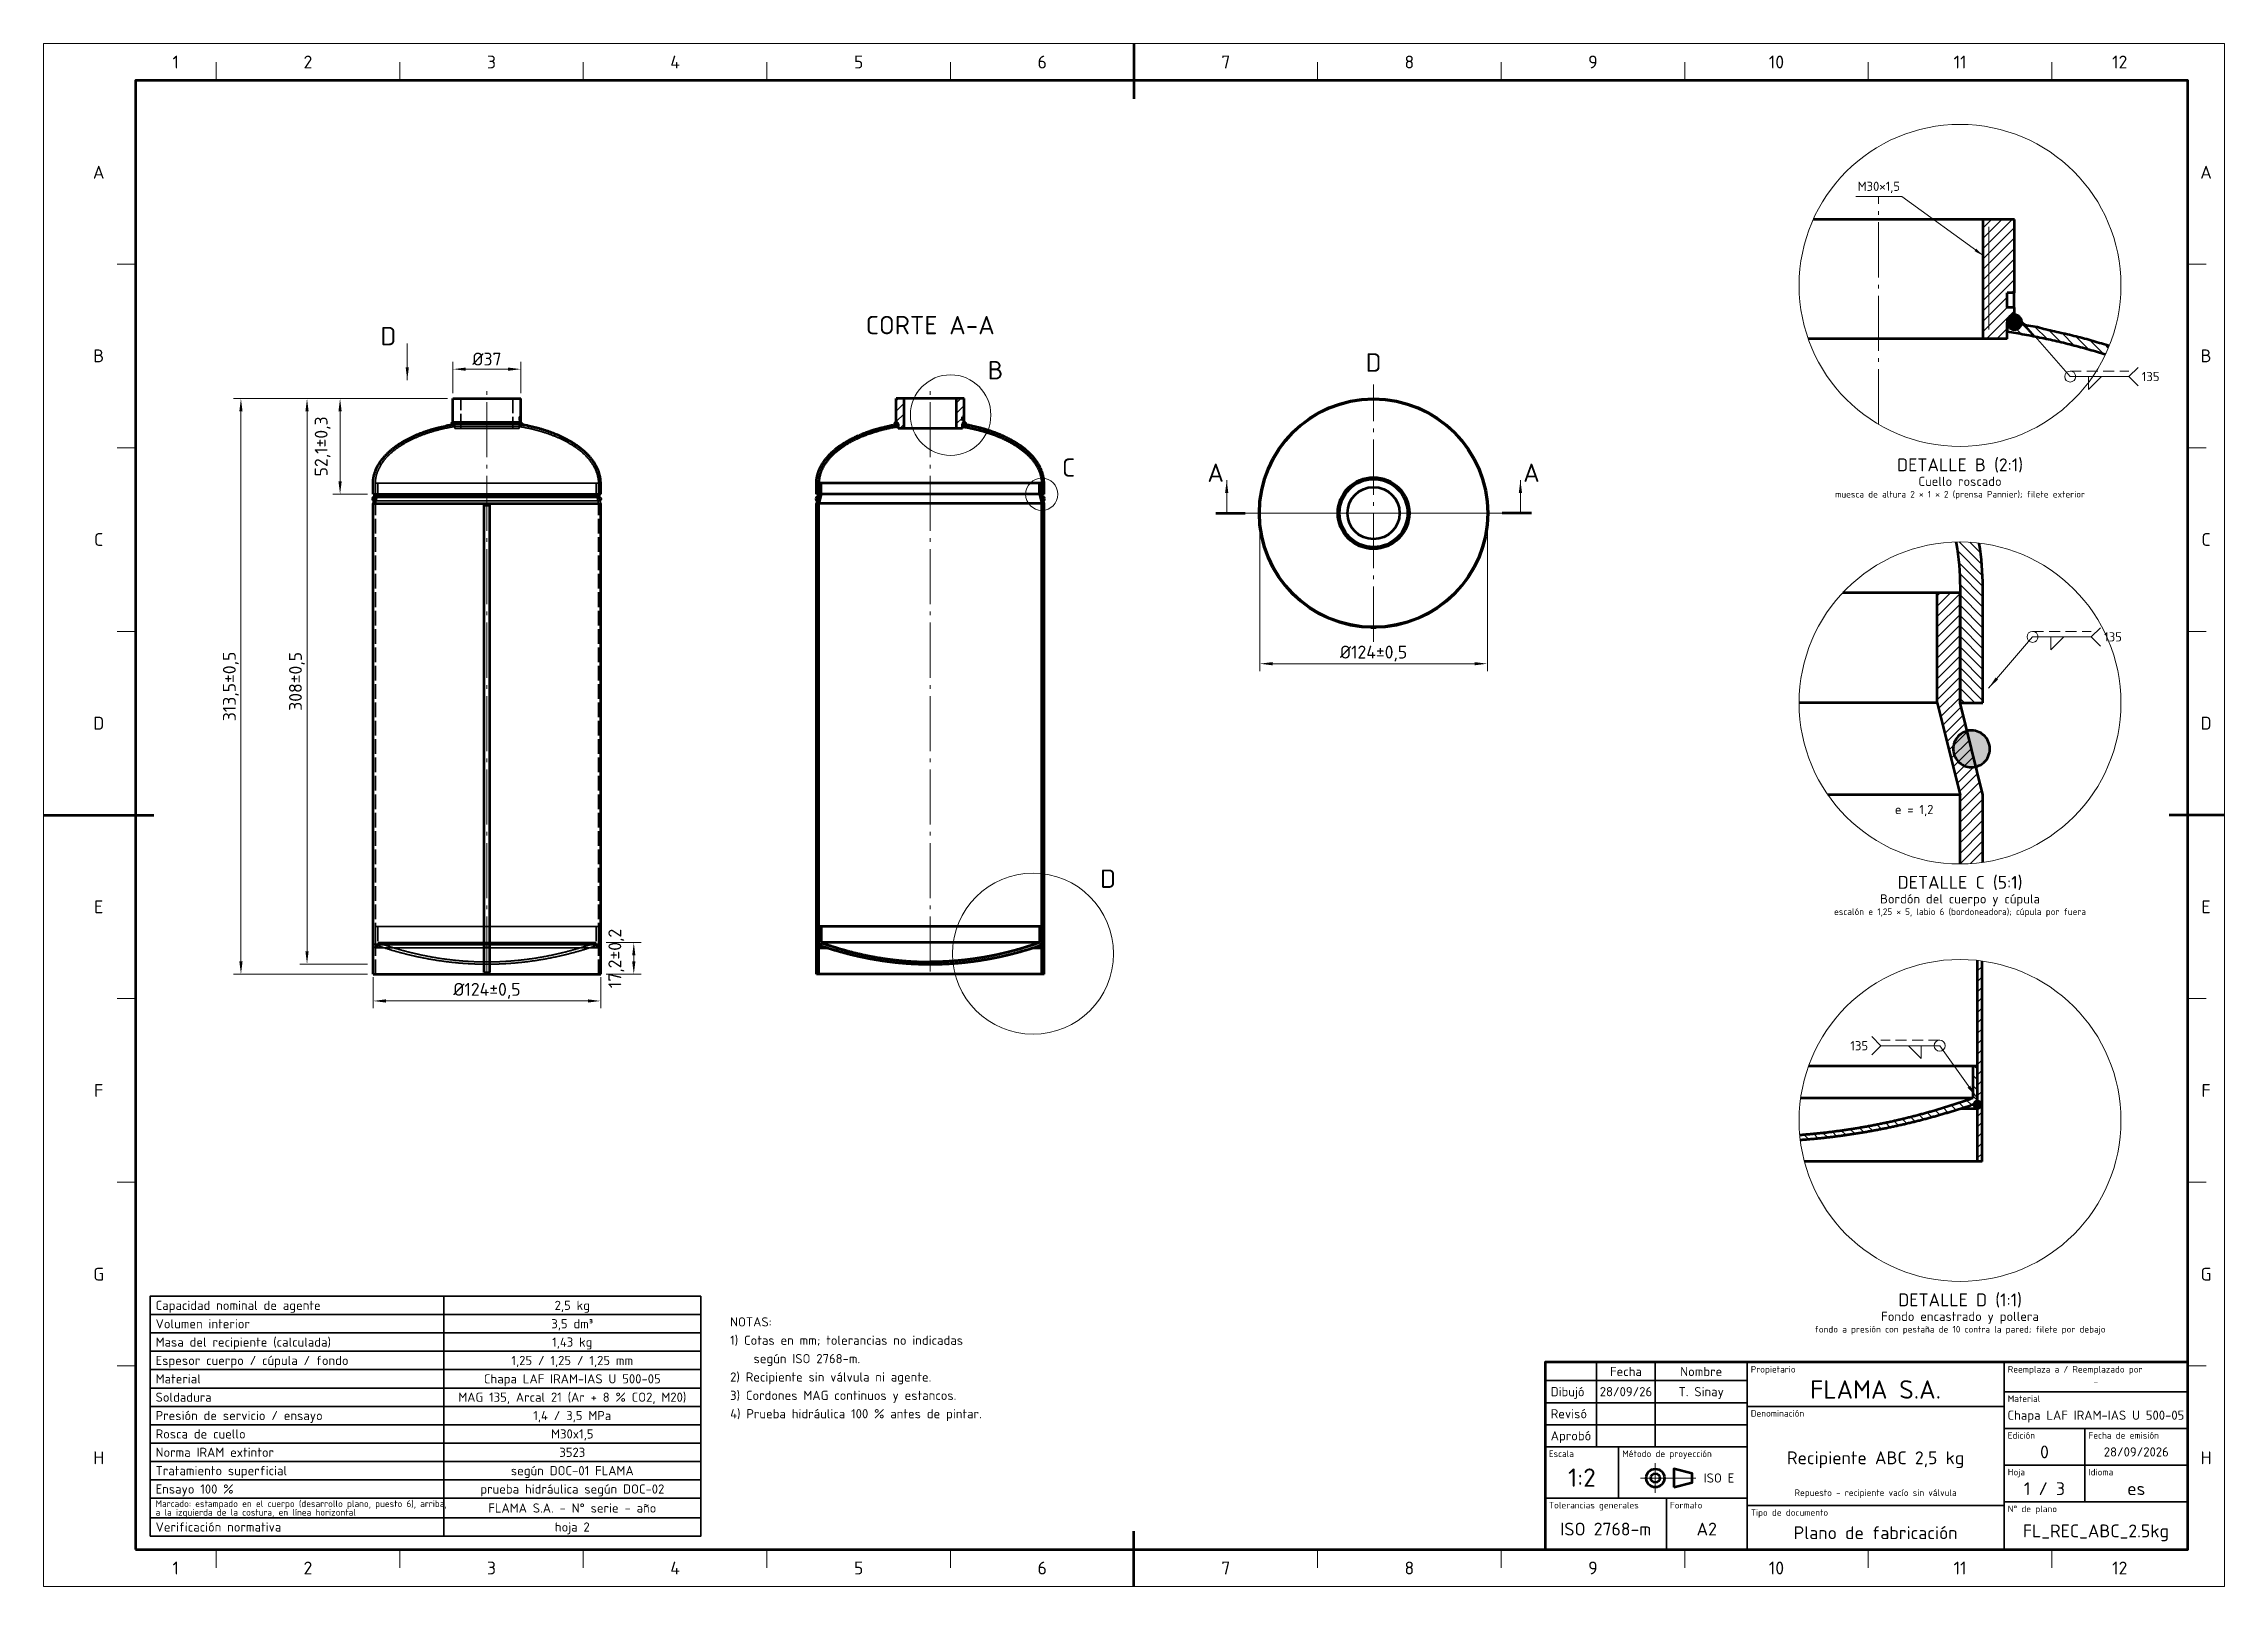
# Model space of a CAD drawing. Header units: millimetres. Extents: x 0 to 1554, y 0 to 420.
# Drawn here: x 0 to 594, y 0 to 420 of the extents above; entities that cross this region are included whole.
import ezdxf
from ezdxf.enums import TextEntityAlignment as Align

# ---------------------------------------------------------------- set-up
doc = ezdxf.new("R2010")
doc.units = ezdxf.units.MM
for name, pattern in [('IRAM-E-TRAZOS', [5, 4, -1]), ('IRAM-F-TRAZO-PUNTO', [20, 15, -2, 1, -2]), ('ISO02-TRAZOS', [4.5, 3, -1.5])]:
    doc.linetypes.add(name, pattern=pattern)
for name, color, linetype, lineweight in [('01-VISIBLE', 7, 'CONTINUOUS', 70), ('02-OCULTA', 4, 'IRAM-E-TRAZOS', 35), ('03-EJE', 1, 'IRAM-F-TRAZO-PUNTO', 18), ('04-COTA', 3, 'CONTINUOUS', 18), ('05-RAYADO', 8, 'CONTINUOUS', 18), ('06-TEXTO', 7, 'CONTINUOUS', 25), ('07-RECUADRO', 7, 'CONTINUOUS', 70), ('08-FINA', 5, 'CONTINUOUS', 18), ('10-ROTULO', 7, 'CONTINUOUS', 35), ('11-TEXTO-ROTULO', 7, 'CONTINUOUS', 25), ('12-SOLDADURA', 6, 'CONTINUOUS', 18)]:
    doc.layers.add(name, color=color, linetype=linetype, lineweight=lineweight)
doc.styles.add('ISO3098', font='isocpeur.ttf')
doc.dimstyles.new('FLAMA-IRAM', dxfattribs={"dimtxt": 3.5, "dimasz": 3.5, "dimexe": 2, "dimexo": 1.5, "dimgap": 1, "dimtad": 1, "dimdec": 1, "dimtxsty": 'ISO3098', "dimblk": 'IRAM_FLECHA', "dimblk1": 'IRAM_FLECHA', "dimblk2": 'IRAM_FLECHA', "dimcen": 2.5, "dimclrd": 256, "dimclre": 256, "dimclrt": 256, "dimazin": 3, "dimtfac": 1, "dimtmove": 0, "dimatfit": 3, "dimlwd": 18, "dimlwe": 18})

msp = doc.modelspace()

# ---------------------------------------------------------------- texts
at = {"layer": '06-TEXTO', "style": 'ISO3098'}
for s, height, p in [('1', 3.5, (36, 415)), ('2', 3.5, (72, 415)), ('3', 3.5, (122, 415)), ('4', 3.5, (172, 415)), ('5', 3.5, (222, 415)), ('6', 3.5, (272, 415)), ('7', 3.5, (322, 415)), ('8', 3.5, (372, 415)), ('9', 3.5, (422, 415)), ('10', 3.5, (472, 415)), ('11', 3.5, (522, 415)), ('12', 3.5, (565.5, 415)), ('A', 3.5, (15, 385)), ('A', 3.5, (589, 385)), ('CORTE A-A', 5, (241.5, 343.375)), ('B', 3.5, (15, 335)), ('B', 5, (259.269, 331.094)), ('D', 5, (362.25, 333.189)), ('B', 3.5, (589, 335)), ('C', 5, (279.163, 304.594)), ('A', 5, (319.25, 303.189)), ('A', 5, (405.25, 303.189)), ('DETALLE B (2:1)', 3.5, (522, 305.333)), ('muesca de altura 2 × 1 × 2 (prensa Pannier); filete exterior', 1.8, (522, 297.333)), ('Cuello roscado', 2.5, (522, 300.833)), ('C', 3.5, (15, 285)), ('C', 3.5, (589, 285)), ('D', 3.5, (15, 235)), ('D', 3.5, (589, 235)), ('e = 1,2', 2.5, (509.5, 211.5)), ('D', 5, (289.938, 192.662)), ('DETALLE C (5:1)', 3.5, (522, 191.667)), ('E', 3.5, (15, 185)), ('escalón e 1,25 × 5, labio 6 (bordoneadora); cúpula por fuera', 1.8, (522, 183.667)), ('Bordón del cuerpo y cúpula', 2.5, (522, 187.167)), ('E', 3.5, (589, 185)), ('F', 3.5, (15, 135)), ('F', 3.5, (589, 135)), ('G', 3.5, (15, 85)), ('G', 3.5, (589, 85)), ('2,5 kg', 2.5, (144, 76.5)), ('DETALLE D (1:1)', 3.5, (522, 78)), ('3,5 dm³', 2.5, (144, 71.5)), ('Fondo encastrado y pollera', 2.5, (522, 73.5)), ('1,43 kg', 2.5, (144, 66.5)), ('fondo a presión con pestaña de 10 contra la pared; filete por debajo', 1.8, (522, 70)), ('1,25 / 1,25 / 1,25 mm', 2.5, (144, 61.5)), ('Chapa LAF IRAM-IAS U 500-05', 2.5, (144, 56.5)), ('MAG 135, Arcal 21 (Ar + 8 % CO2, M20)', 2.5, (144, 51.5)), ('1,4 / 3,5 MPa', 2.5, (144, 46.5)), ('M30x1,5', 2.5, (144, 41.5)), ('H', 3.5, (15, 35)), ('3523', 2.5, (144, 36.5)), ('H', 3.5, (589, 35)), ('según DOC-01 FLAMA', 2.5, (144, 31.5)), ('prueba hidráulica según DOC-02', 2.5, (144, 26.5)), ('FLAMA S.A. - N° serie - año', 2.5, (144, 21.33)), ('hoja 2', 2.5, (144, 16.16)), ('1', 3.5, (36, 5)), ('2', 3.5, (72, 5)), ('3', 3.5, (122, 5)), ('4', 3.5, (172, 5)), ('5', 3.5, (222, 5)), ('6', 3.5, (272, 5)), ('7', 3.5, (322, 5)), ('8', 3.5, (372, 5)), ('9', 3.5, (422, 5)), ('10', 3.5, (472, 5)), ('11', 3.5, (522, 5)), ('12', 3.5, (565.5, 5))]:
    msp.add_text(s, height=height, dxfattribs=at).set_placement(p, align=Align.MIDDLE_CENTER)
msp.add_text('M30×1,5', height=2.5, dxfattribs=at).set_placement((499.876, 379.167), align=Align.BOTTOM_CENTER)
msp.add_text('D', height=5, dxfattribs=at).set_placement((96.05, 340.375), align=Align.MIDDLE_RIGHT)
for s, height, p in [('Capacidad nominal de agente', 2.5, (30.5, 76.5)), ('Volumen interior', 2.5, (30.5, 71.5)), ('Masa del recipiente (calculada)', 2.5, (30.5, 66.5)), ('Espesor cuerpo / cúpula / fondo', 2.5, (30.5, 61.5)), ('Material', 2.5, (30.5, 56.5)), ('Soldadura', 2.5, (30.5, 51.5)), ('Presión de servicio / ensayo', 2.5, (30.5, 46.5)), ('Rosca de cuello', 2.5, (30.5, 41.5)), ('Norma IRAM extintor', 2.5, (30.5, 36.5)), ('Tratamiento superficial', 2.5, (30.5, 31.5)), ('Ensayo 100 %', 2.5, (30.5, 26.5)), ('a la izquierda de la costura, en línea horizontal', 1.8, (30.5, 20.16)), ('Marcado: estampado en el cuerpo (desarrollo plano, puesto 6), arriba,', 1.8, (30.5, 22.5)), ('Verificación normativa', 2.5, (30.5, 16.16))]:
    msp.add_text(s, height=height, dxfattribs=at).set_placement(p, align=Align.MIDDLE_LEFT)
for s, p in [('NOTAS:', (187, 70)), ('1) Cotas en mm; tolerancias no indicadas', (187, 65)), ('    según ISO 2768-m.', (187, 60)), ('2) Recipiente sin válvula ni agente.', (187, 55)), ('3) Cordones MAG continuos y estancos.', (187, 50)), ('4) Prueba hidráulica 100 % antes de pintar.', (187, 45))]:
    msp.add_text(s, height=2.5, dxfattribs=at).set_placement(p, align=Align.BOTTOM_LEFT)
at = {"layer": '11-TEXTO-ROTULO', "style": 'ISO3098'}
for s, height, p in [('Fecha', 2.5, (431, 58.5)), ('Nombre', 2.5, (451.5, 58.5)), ('28/09/26', 2.5, (431, 53)), ('T. Sinay', 2.5, (451.5, 53)), ('FLAMA S.A.', 5, (499, 53.6)), ('-', 1.8, (559, 55.6)), ('Chapa LAF IRAM-IAS U 500-05', 2.5, (559, 46.6)), ('Recipiente ABC 2,5 kg', 3.5, (499, 35)), ('0', 3.5, (545, 36.6)), ('28/09/2026', 2.5, (570, 36.6)), ('1:2', 5, (419, 29.6)), ('Repuesto - recipiente vacío sin válvula', 1.8, (499, 25.5)), ('1 / 3', 3.5, (545, 26.6)), ('es', 3.5, (570, 26.6)), ('ISO 2768-m', 3.5, (425.5, 15.6)), ('A2', 3.5, (453, 15.6)), ('Plano de fabricación', 3.5, (499, 14.6)), ('FL_REC_ABC_2.5kg', 3.5, (559, 15.1))]:
    msp.add_text(s, height=height, dxfattribs=at).set_placement(p, align=Align.MIDDLE_CENTER)
for s, p in [('Propietario', (465, 60)), ('Reemplaza a / Reemplazado por', (535, 60)), ('Denominación', (465, 48)), ('Material', (535, 52)), ('Edición', (535, 42)), ('Fecha de emisión', (557, 42)), ('Escala', (410, 37)), ('Método de proyección', (430, 37)), ('Hoja', (535, 32)), ('Idioma', (557, 32)), ('Tolerancias generales', (410, 23)), ('Formato', (443, 23)), ('Tipo de documento', (465, 21)), ('N° de plano', (535, 22))]:
    msp.add_text(s, height=1.8, dxfattribs=at).set_placement(p, align=Align.TOP_LEFT)
for s, p in [('Dibujó', (410.5, 53)), ('Revisó', (410.5, 47)), ('Aprobó', (410.5, 41))]:
    msp.add_text(s, height=2.5, dxfattribs=at).set_placement(p, align=Align.MIDDLE_LEFT)
msp.add_text('ISO E', height=2.5, dxfattribs=at).set_placement((460.5, 29.5), align=Align.MIDDLE_RIGHT)
at = {"layer": '12-SOLDADURA', "style": 'ISO3098'}
for p in [(571.5, 329.367), (561.25, 258.5)]:
    msp.add_text('135', height=2.5, dxfattribs=at).set_placement(p, align=Align.MIDDLE_LEFT)
msp.add_text('135', height=2.5, dxfattribs=at).set_placement((496.95, 147.183), align=Align.MIDDLE_RIGHT)

# ---------------------------------------------------------------- blocks, each defined once
blk = doc.blocks.new('IRAM_FLECHA')
blk.add_solid([(0, 0), (-1, 0.125), (-1, -0.125)])

# ---------------------------------------------------------------- dimensions: what is measured, and where the dimension line sits
at = {"layer": '04-COTA'}
msp.add_linear_dim(base=(111.5, 331.375), p1=(111.5, 323.375), p2=(130, 323.375), dimstyle='FLAMA-IRAM', override={"dimlfac": 2, "dimpost": '%%c<>'}, dxfattribs=at).render()
for base, p1, p2, text in [((53.75, 166.625), (89.75, 166.625), (111.5, 323.375), '<>±0,5'), ((71.75, 169.375), (89.75, 169.375), (111.5, 323.375), '<>±0,5'), ((80.75, 297.306), (89.75, 297.306), (111.5, 323.375), '<>±0,3'), ((160.75, 166.625), (151.75, 166.625), (151.75, 175.25), '<>±0,2')]:
    msp.add_linear_dim(base=base, p1=p1, p2=p2, angle=90, text=text, dimstyle='FLAMA-IRAM', override={"dimlfac": 2}, dxfattribs=at).render()
for base, p1, p2 in [((331.25, 251.189), (331.25, 292.189), (393.25, 292.189)), ((89.75, 159.375), (89.75, 167.375), (151.75, 167.375))]:
    msp.add_linear_dim(base=base, p1=p1, p2=p2, text='%%c<>±0,5', dimstyle='FLAMA-IRAM', override={"dimlfac": 2}, dxfattribs=at).render()

# ---------------------------------------------------------------- hatches: boundary and pattern name
at = {"layer": '05-RAYADO'}
h = msp.add_hatch(dxfattribs=at)
h.set_pattern_fill('ANSI31', scale=0.62992)
h.paths.add_polyline_path([(534.82, 344.167), (534.82, 339.657), (528.176, 339.657), (528.176, 372.167), (536.8, 372.167), (536.8, 352.167), (534.8, 352.167), (534.8, 348.167), (536.8, 348.167), (536.8, 344.167)])
h = msp.add_hatch(color=7, dxfattribs=at)
h.dxf.hatch_style = 1
h.paths.add_polyline_path([(538.759, 343.764), (538.638, 343.378), (538.442, 343.024), (538.178, 342.717), (537.858, 342.469), (537.495, 342.291), (537.103, 342.19), (536.699, 342.169), (536.299, 342.231), (535.919, 342.371), (535.576, 342.585), (535.282, 342.864), (535.051, 343.196), (534.892, 343.568), (534.81, 343.964), (534.81, 344.369), (534.892, 344.765), (535.051, 345.137), (535.282, 345.469), (535.576, 345.748), (535.919, 345.962), (536.299, 346.103), (536.699, 346.164), (537.103, 346.144), (537.495, 346.042), (537.858, 345.864), (538.178, 345.616), (538.442, 345.309), (538.638, 344.955), (538.759, 344.569), (538.8, 344.167)])
h = msp.add_hatch(dxfattribs=at)
h.set_pattern_fill('ANSI31', scale=0.62992, angle=90)
h.paths.add_polyline_path([(561.366, 335.497), (560.983, 335.616), (560.599, 335.735), (560.215, 335.852), (559.831, 335.968), (559.447, 336.084), (559.062, 336.198), (558.677, 336.312), (558.292, 336.425), (557.906, 336.537), (557.52, 336.648), (557.135, 336.758), (556.748, 336.867), (556.362, 336.976), (555.975, 337.083), (555.588, 337.19), (555.201, 337.296), (554.814, 337.4), (554.426, 337.504), (554.038, 337.608), (553.65, 337.71), (553.262, 337.811), (552.873, 337.912), (552.484, 338.012), (552.095, 338.111), (551.706, 338.209), (551.317, 338.306), (550.927, 338.402), (550.537, 338.498), (550.147, 338.593), (549.757, 338.687), (549.366, 338.78), (548.976, 338.872), (548.585, 338.963), (548.194, 339.054), (547.803, 339.144), (547.411, 339.233), (547.02, 339.321), (546.628, 339.408), (546.236, 339.494), (545.844, 339.58), (545.451, 339.665), (545.059, 339.749), (544.666, 339.832), (544.273, 339.915), (543.88, 339.996), (543.487, 340.077), (543.094, 340.157), (542.7, 340.236), (542.307, 340.315), (541.913, 340.393), (541.519, 340.469), (541.125, 340.546), (540.731, 340.621), (540.336, 340.695), (539.942, 340.769), (539.547, 340.842), (539.152, 340.914), (538.757, 340.986), (538.362, 341.056), (537.967, 341.126), (537.571, 341.195), (537.176, 341.263), (536.78, 341.331), (536.384, 341.398), (535.989, 341.464), (535.592, 341.529), (535.196, 341.593), (534.8, 341.657), (534.8, 344.167), (535.196, 344.104), (535.592, 344.041), (535.987, 343.978), (536.383, 343.914), (536.779, 343.851), (537.175, 343.787), (537.57, 343.724), (537.966, 343.66), (538.362, 343.596), (538.757, 343.532), (539.153, 343.468), (539.549, 343.403), (539.944, 343.338), (540.34, 343.272), (540.735, 343.206), (541.13, 343.14), (541.525, 343.072), (541.92, 343.003), (542.315, 342.933), (542.708, 342.859), (543.101, 342.779), (543.491, 342.684), (543.87, 342.554), (544.253, 342.436), (544.64, 342.335), (545.03, 342.24), (545.42, 342.148), (545.81, 342.057), (546.201, 341.968), (546.592, 341.879), (546.983, 341.79), (547.374, 341.702), (547.765, 341.614), (548.156, 341.526), (548.547, 341.438), (548.938, 341.349), (549.328, 341.261), (549.719, 341.172), (550.11, 341.083), (550.501, 340.994), (550.891, 340.904), (551.282, 340.813), (551.672, 340.722), (552.062, 340.63), (552.452, 340.538), (552.842, 340.444), (553.232, 340.35), (553.621, 340.254), (554.01, 340.157), (554.398, 340.059), (554.787, 339.96), (555.175, 339.859), (555.562, 339.757), (555.949, 339.654), (556.336, 339.549), (556.723, 339.443), (557.109, 339.335), (557.494, 339.226), (557.88, 339.116), (558.265, 339.004), (558.649, 338.891), (559.033, 338.777), (559.417, 338.661), (559.801, 338.544), (560.184, 338.426), (560.566, 338.307), (560.949, 338.187), (561.331, 338.067), (561.713, 337.945), (562.095, 337.823), (562.476, 337.7), (562.603, 337.659), (562.497, 337.392), (562.073, 336.404), (561.625, 335.426), (561.621, 335.417)])
h = msp.add_hatch(dxfattribs=at)
h.set_pattern_fill('ANSI31', scale=0.62992)
h.paths.add_polyline_path([(234.406, 315.248), (232.745, 315.248), (232.745, 316.375), (232.25, 316.375), (232.25, 323.375), (234.406, 323.375)])
h = msp.add_hatch(dxfattribs=at)
h.set_pattern_fill('ANSI31', scale=0.62992)
h.paths.add_polyline_path([(250.75, 316.375), (250.255, 316.375), (250.255, 315.248), (248.594, 315.248), (248.594, 323.375), (250.75, 323.375), (250.75, 318.375), (250.25, 318.375), (250.25, 317.375), (250.75, 317.375)])
h = msp.add_hatch(color=7, dxfattribs=at)
h.dxf.hatch_style = 1
h.paths.add_polyline_path([(211.125, 297.306), (210.5, 297.306), (210.5, 300.306), (210.501, 300.406), (210.502, 300.506), (210.505, 300.607), (210.509, 300.707), (210.514, 300.807), (210.52, 300.907), (210.527, 301.007), (210.535, 301.107), (210.545, 301.206), (210.555, 301.306), (210.567, 301.406), (210.579, 301.505), (210.593, 301.604), (210.608, 301.703), (210.624, 301.802), (210.641, 301.901), (210.659, 302), (210.678, 302.098), (210.698, 302.196), (210.719, 302.294), (210.741, 302.392), (210.765, 302.489), (210.789, 302.587), (210.814, 302.683), (210.84, 302.78), (210.867, 302.877), (210.895, 302.973), (210.925, 303.069), (210.955, 303.164), (210.986, 303.26), (211.018, 303.354), (211.051, 303.449), (211.084, 303.543), (211.119, 303.637), (211.155, 303.731), (211.192, 303.824), (211.229, 303.917), (211.267, 304.01), (211.307, 304.102), (211.347, 304.194), (211.388, 304.285), (211.429, 304.376), (211.472, 304.467), (211.515, 304.557), (211.559, 304.647), (211.604, 304.737), (211.65, 304.826), (211.697, 304.915), (211.744, 305.003), (211.792, 305.091), (211.841, 305.179), (211.89, 305.266), (211.94, 305.352), (211.991, 305.439), (212.043, 305.525), (212.095, 305.61), (212.148, 305.695), (212.202, 305.78), (212.256, 305.864), (212.311, 305.948), (212.367, 306.031), (212.423, 306.114), (212.48, 306.196), (212.538, 306.279), (212.596, 306.36), (212.654, 306.441), (212.714, 306.522), (212.774, 306.602), (212.834, 306.682), (212.895, 306.762), (212.957, 306.841), (213.019, 306.92), (213.081, 306.998), (213.144, 307.076), (213.208, 307.153), (213.272, 307.23), (213.337, 307.306), (213.402, 307.382), (213.468, 307.458), (213.534, 307.533), (213.601, 307.608), (213.668, 307.683), (213.736, 307.757), (213.804, 307.83), (213.872, 307.903), (213.941, 307.976), (214.01, 308.048), (214.08, 308.12), (214.15, 308.192), (214.221, 308.263), (214.292, 308.333), (214.363, 308.404), (214.435, 308.474), (214.507, 308.543), (214.58, 308.612), (214.653, 308.681), (214.726, 308.749), (214.8, 308.817), (214.874, 308.884), (214.948, 308.952), (215.023, 309.018), (215.098, 309.085), (215.174, 309.15), (215.25, 309.216), (215.326, 309.281), (215.402, 309.346), (215.479, 309.41), (215.556, 309.474), (215.633, 309.538), (215.711, 309.601), (215.789, 309.664), (215.868, 309.727), (215.946, 309.789), (216.025, 309.85), (216.104, 309.912), (216.184, 309.973), (216.263, 310.034), (216.343, 310.094), (216.424, 310.154), (216.504, 310.213), (216.585, 310.273), (216.666, 310.332), (216.747, 310.39), (216.829, 310.448), (216.911, 310.506), (216.993, 310.564), (217.075, 310.621), (217.158, 310.678), (217.241, 310.734), (217.324, 310.79), (217.407, 310.846), (217.49, 310.901), (217.574, 310.957), (217.658, 311.011), (217.742, 311.066), (217.826, 311.12), (217.911, 311.174), (217.996, 311.227), (218.08, 311.28), (218.166, 311.333), (218.251, 311.386), (218.336, 311.438), (218.422, 311.49), (218.508, 311.541), (218.594, 311.593), (218.681, 311.644), (218.767, 311.694), (218.854, 311.744), (218.94, 311.794), (219.028, 311.844), (219.115, 311.894), (219.202, 311.943), (219.29, 311.991), (219.377, 312.04), (219.465, 312.088), (219.553, 312.136), (219.641, 312.183), (219.73, 312.231), (219.818, 312.278), (219.907, 312.324), (219.996, 312.371), (220.085, 312.417), (220.174, 312.463), (220.263, 312.508), (220.353, 312.553), (220.442, 312.598), (220.532, 312.643), (220.622, 312.687), (220.712, 312.731), (220.802, 312.775), (220.892, 312.819), (220.982, 312.862), (221.073, 312.905), (221.163, 312.948), (221.254, 312.99), (221.345, 313.032), (221.436, 313.074), (221.527, 313.116), (221.618, 313.157), (221.71, 313.199), (221.801, 313.24), (221.893, 313.28), (221.985, 313.321), (222.076, 313.361), (222.168, 313.401), (222.26, 313.44), (222.352, 313.48), (222.445, 313.519), (222.537, 313.557), (222.63, 313.596), (222.722, 313.634), (222.815, 313.672), (222.908, 313.71), (223.001, 313.748), (223.094, 313.785), (223.187, 313.822), (223.28, 313.858), (223.373, 313.895), (223.467, 313.931), (223.56, 313.967), (223.654, 314.003), (223.748, 314.038), (223.842, 314.073), (223.936, 314.108), (224.03, 314.142), (224.124, 314.177), (224.218, 314.211), (224.312, 314.244), (224.407, 314.278), (224.501, 314.311), (224.596, 314.345), (224.691, 314.377), (224.785, 314.41), (224.88, 314.443), (224.975, 314.475), (225.07, 314.507), (225.165, 314.539), (225.26, 314.571), (225.355, 314.603), (225.45, 314.634), (225.545, 314.665), (225.64, 314.697), (225.736, 314.728), (225.831, 314.758), (225.926, 314.789), (226.022, 314.82), (226.117, 314.85), (226.213, 314.88), (226.308, 314.91), (226.404, 314.94), (226.5, 314.969), (226.596, 314.999), (226.692, 315.027), (226.788, 315.056), (226.884, 315.084), (226.98, 315.112), (227.076, 315.14), (227.173, 315.167), (227.269, 315.194), (227.366, 315.221), (227.463, 315.247), (227.559, 315.273), (227.656, 315.298), (227.753, 315.323), (227.85, 315.348), (227.948, 315.373), (228.045, 315.397), (228.142, 315.421), (228.239, 315.444), (228.337, 315.468), (228.434, 315.491), (228.532, 315.514), (228.63, 315.537), (228.727, 315.559), (228.825, 315.582), (228.922, 315.604), (229.02, 315.626), (229.118, 315.649), (229.216, 315.671), (229.313, 315.693), (229.411, 315.715), (229.509, 315.737), (229.607, 315.759), (229.704, 315.781), (229.802, 315.803), (229.9, 315.825), (229.997, 315.848), (230.095, 315.87), (230.193, 315.893), (230.29, 315.917), (230.387, 315.942), (230.483, 315.972), (230.577, 316.004), (230.675, 316.028), (230.773, 316.048), (230.871, 316.067), (230.97, 316.084), (231.069, 316.101), (231.167, 316.118), (231.266, 316.135), (231.365, 316.151), (231.464, 316.168), (231.563, 316.184), (231.662, 316.2), (231.761, 316.216), (231.86, 316.232), (231.958, 316.248), (232.057, 316.264), (232.156, 316.28), (232.255, 316.296), (232.354, 316.312), (232.453, 316.328), (232.552, 316.343), (232.651, 316.359), (232.75, 316.375), (232.75, 315.748), (232.651, 315.732), (232.552, 315.716), (232.453, 315.699), (232.354, 315.683), (232.255, 315.666), (232.156, 315.649), (232.057, 315.632), (231.958, 315.615), (231.859, 315.597), (231.761, 315.58), (231.662, 315.562), (231.563, 315.544), (231.465, 315.526), (231.366, 315.507), (231.267, 315.489), (231.169, 315.47), (231.07, 315.451), (230.972, 315.431), (230.873, 315.412), (230.775, 315.392), (230.677, 315.373), (230.578, 315.353), (230.48, 315.332), (230.382, 315.312), (230.283, 315.291), (230.185, 315.271), (230.087, 315.25), (229.989, 315.228), (229.891, 315.207), (229.793, 315.185), (229.695, 315.164), (229.597, 315.141), (229.499, 315.119), (229.402, 315.097), (229.304, 315.074), (229.206, 315.051), (229.108, 315.028), (229.011, 315.005), (228.913, 314.982), (228.816, 314.958), (228.718, 314.934), (228.621, 314.91), (228.524, 314.886), (228.426, 314.861), (228.329, 314.836), (228.232, 314.811), (228.135, 314.786), (228.038, 314.761), (227.941, 314.735), (227.844, 314.709), (227.747, 314.683), (227.65, 314.657), (227.553, 314.631), (227.456, 314.604), (227.36, 314.577), (227.263, 314.55), (227.166, 314.523), (227.07, 314.495), (226.973, 314.468), (226.877, 314.44), (226.781, 314.411), (226.685, 314.383), (226.588, 314.354), (226.492, 314.325), (226.396, 314.296), (226.3, 314.267), (226.204, 314.237), (226.109, 314.208), (226.013, 314.178), (225.917, 314.147), (225.821, 314.117), (225.726, 314.086), (225.63, 314.055), (225.535, 314.024), (225.44, 313.993), (225.345, 313.961), (225.249, 313.929), (225.154, 313.897), (225.059, 313.865), (224.964, 313.832), (224.87, 313.8), (224.775, 313.767), (224.68, 313.733), (224.586, 313.7), (224.491, 313.666), (224.397, 313.632), (224.302, 313.598), (224.208, 313.563), (224.114, 313.528), (224.02, 313.493), (223.926, 313.458), (223.832, 313.423), (223.738, 313.387), (223.645, 313.351), (223.551, 313.315), (223.458, 313.278), (223.364, 313.242), (223.271, 313.205), (223.178, 313.167), (223.085, 313.13), (222.992, 313.092), (222.899, 313.054), (222.806, 313.016), (222.714, 312.977), (222.621, 312.938), (222.529, 312.899), (222.436, 312.86), (222.344, 312.82), (222.252, 312.78), (222.16, 312.74), (222.068, 312.7), (221.976, 312.659), (221.885, 312.618), (221.793, 312.577), (221.702, 312.535), (221.611, 312.494), (221.52, 312.451), (221.429, 312.409), (221.338, 312.367), (221.247, 312.324), (221.157, 312.28), (221.066, 312.237), (220.976, 312.193), (220.886, 312.149), (220.796, 312.105), (220.706, 312.06), (220.616, 312.015), (220.527, 311.97), (220.437, 311.925), (220.348, 311.879), (220.259, 311.833), (220.17, 311.786), (220.081, 311.74), (219.992, 311.693), (219.904, 311.645), (219.815, 311.598), (219.727, 311.55), (219.639, 311.501), (219.551, 311.453), (219.464, 311.404), (219.376, 311.355), (219.289, 311.305), (219.202, 311.256), (219.115, 311.206), (219.028, 311.155), (218.942, 311.104), (218.855, 311.053), (218.769, 311.002), (218.683, 310.95), (218.597, 310.898), (218.512, 310.846), (218.426, 310.793), (218.341, 310.74), (218.256, 310.687), (218.171, 310.633), (218.087, 310.579), (218.002, 310.524), (217.918, 310.47), (217.835, 310.415), (217.751, 310.359), (217.667, 310.303), (217.584, 310.247), (217.501, 310.191), (217.419, 310.134), (217.336, 310.077), (217.254, 310.019), (217.172, 309.961), (217.09, 309.903), (217.009, 309.844), (216.928, 309.785), (216.847, 309.726), (216.766, 309.666), (216.686, 309.606), (216.606, 309.546), (216.526, 309.485), (216.447, 309.423), (216.367, 309.362), (216.289, 309.3), (216.21, 309.237), (216.132, 309.175), (216.054, 309.111), (215.976, 309.048), (215.899, 308.984), (215.822, 308.92), (215.745, 308.855), (215.669, 308.79), (215.593, 308.724), (215.517, 308.658), (215.442, 308.592), (215.367, 308.525), (215.292, 308.458), (215.218, 308.39), (215.144, 308.322), (215.071, 308.254), (214.998, 308.185), (214.925, 308.116), (214.853, 308.046), (214.781, 307.976), (214.71, 307.906), (214.639, 307.835), (214.568, 307.763), (214.498, 307.692), (214.429, 307.619), (214.359, 307.547), (214.291, 307.474), (214.222, 307.4), (214.155, 307.326), (214.087, 307.252), (214.021, 307.177), (213.954, 307.101), (213.888, 307.026), (213.823, 306.95), (213.758, 306.873), (213.694, 306.796), (213.63, 306.718), (213.567, 306.641), (213.504, 306.562), (213.442, 306.483), (213.381, 306.404), (213.32, 306.324), (213.259, 306.244), (213.2, 306.164), (213.14, 306.083), (213.082, 306.001), (213.024, 305.919), (212.967, 305.837), (212.91, 305.754), (212.854, 305.67), (212.799, 305.586), (212.745, 305.502), (212.691, 305.417), (212.638, 305.332), (212.586, 305.246), (212.535, 305.16), (212.484, 305.074), (212.434, 304.987), (212.385, 304.899), (212.336, 304.811), (212.288, 304.723), (212.241, 304.635), (212.195, 304.546), (212.15, 304.456), (212.105, 304.366), (212.061, 304.276), (212.017, 304.186), (211.975, 304.095), (211.933, 304.003), (211.893, 303.912), (211.853, 303.82), (211.814, 303.727), (211.776, 303.634), (211.739, 303.541), (211.703, 303.447), (211.669, 303.353), (211.635, 303.258), (211.603, 303.163), (211.572, 303.068), (211.542, 302.972), (211.513, 302.876), (211.486, 302.779), (211.459, 302.683), (211.434, 302.586), (211.41, 302.488), (211.386, 302.391), (211.364, 302.293), (211.342, 302.195), (211.321, 302.097), (211.3, 301.999), (211.28, 301.9), (211.261, 301.802), (211.242, 301.703), (211.224, 301.605), (211.206, 301.506), (211.19, 301.407), (211.175, 301.307), (211.163, 301.208), (211.152, 301.108), (211.144, 301.008), (211.138, 300.908), (211.133, 300.808), (211.13, 300.707), (211.128, 300.607), (211.126, 300.507), (211.125, 300.406), (211.125, 300.306)])
h = msp.add_hatch(color=7, dxfattribs=at)
h.dxf.hatch_style = 1
h.paths.add_polyline_path([(231.75, 316.375), (231.76, 316.476), (231.791, 316.572), (231.84, 316.661), (231.906, 316.737), (231.986, 316.799), (232.076, 316.844), (232.174, 316.869), (232.275, 316.874), (232.375, 316.859), (232.47, 316.824), (232.556, 316.77), (232.629, 316.701), (232.687, 316.618), (232.727, 316.525), (232.747, 316.426), (232.747, 316.324), (232.727, 316.225), (232.687, 316.132), (232.629, 316.049), (232.556, 315.98), (232.47, 315.926), (232.375, 315.891), (232.275, 315.876), (232.174, 315.881), (232.076, 315.906), (231.986, 315.951), (231.906, 316.013), (231.84, 316.089), (231.791, 316.178), (231.76, 316.274)])
h = msp.add_hatch(color=7, dxfattribs=at)
h.dxf.hatch_style = 1
h.paths.add_polyline_path([(272.5, 300.306), (272.5, 297.306), (271.875, 297.306), (271.875, 300.306), (271.875, 300.406), (271.874, 300.507), (271.872, 300.607), (271.87, 300.707), (271.867, 300.808), (271.862, 300.908), (271.856, 301.008), (271.848, 301.108), (271.837, 301.208), (271.825, 301.307), (271.81, 301.407), (271.794, 301.506), (271.776, 301.605), (271.758, 301.703), (271.739, 301.802), (271.72, 301.9), (271.7, 301.999), (271.679, 302.097), (271.658, 302.195), (271.636, 302.293), (271.614, 302.391), (271.59, 302.488), (271.566, 302.586), (271.541, 302.683), (271.514, 302.779), (271.487, 302.876), (271.458, 302.972), (271.428, 303.068), (271.397, 303.163), (271.365, 303.258), (271.331, 303.353), (271.297, 303.447), (271.261, 303.541), (271.224, 303.634), (271.186, 303.727), (271.147, 303.82), (271.107, 303.912), (271.067, 304.003), (271.025, 304.095), (270.983, 304.186), (270.939, 304.276), (270.895, 304.366), (270.85, 304.456), (270.805, 304.546), (270.759, 304.635), (270.712, 304.723), (270.664, 304.811), (270.615, 304.899), (270.566, 304.987), (270.516, 305.074), (270.465, 305.16), (270.414, 305.246), (270.362, 305.332), (270.309, 305.417), (270.255, 305.502), (270.201, 305.586), (270.146, 305.67), (270.09, 305.754), (270.033, 305.837), (269.976, 305.919), (269.918, 306.001), (269.86, 306.083), (269.8, 306.164), (269.741, 306.244), (269.68, 306.324), (269.619, 306.404), (269.558, 306.483), (269.496, 306.562), (269.433, 306.641), (269.37, 306.718), (269.306, 306.796), (269.242, 306.873), (269.177, 306.95), (269.112, 307.026), (269.046, 307.101), (268.979, 307.177), (268.913, 307.252), (268.845, 307.326), (268.778, 307.4), (268.709, 307.474), (268.641, 307.547), (268.571, 307.619), (268.502, 307.692), (268.432, 307.763), (268.361, 307.835), (268.29, 307.906), (268.219, 307.976), (268.147, 308.046), (268.075, 308.116), (268.002, 308.185), (267.929, 308.254), (267.856, 308.322), (267.782, 308.39), (267.708, 308.458), (267.633, 308.525), (267.558, 308.592), (267.483, 308.658), (267.407, 308.724), (267.331, 308.79), (267.255, 308.855), (267.178, 308.92), (267.101, 308.984), (267.024, 309.048), (266.946, 309.111), (266.868, 309.175), (266.79, 309.237), (266.711, 309.3), (266.633, 309.362), (266.553, 309.423), (266.474, 309.485), (266.394, 309.546), (266.314, 309.606), (266.234, 309.666), (266.153, 309.726), (266.072, 309.785), (265.991, 309.844), (265.91, 309.903), (265.828, 309.961), (265.746, 310.019), (265.664, 310.077), (265.581, 310.134), (265.499, 310.191), (265.416, 310.247), (265.333, 310.303), (265.249, 310.359), (265.165, 310.415), (265.082, 310.47), (264.998, 310.524), (264.913, 310.579), (264.829, 310.633), (264.744, 310.687), (264.659, 310.74), (264.574, 310.793), (264.488, 310.846), (264.403, 310.898), (264.317, 310.95), (264.231, 311.002), (264.145, 311.053), (264.058, 311.104), (263.972, 311.155), (263.885, 311.206), (263.798, 311.256), (263.711, 311.305), (263.624, 311.355), (263.536, 311.404), (263.449, 311.453), (263.361, 311.501), (263.273, 311.55), (263.185, 311.598), (263.096, 311.645), (263.008, 311.693), (262.919, 311.74), (262.83, 311.786), (262.741, 311.833), (262.652, 311.879), (262.563, 311.925), (262.473, 311.97), (262.384, 312.015), (262.294, 312.06), (262.204, 312.105), (262.114, 312.149), (262.024, 312.193), (261.934, 312.237), (261.843, 312.28), (261.753, 312.324), (261.662, 312.367), (261.571, 312.409), (261.48, 312.451), (261.389, 312.494), (261.298, 312.535), (261.207, 312.577), (261.115, 312.618), (261.024, 312.659), (260.932, 312.7), (260.84, 312.74), (260.748, 312.78), (260.656, 312.82), (260.564, 312.86), (260.471, 312.899), (260.379, 312.938), (260.286, 312.977), (260.194, 313.016), (260.101, 313.054), (260.008, 313.092), (259.915, 313.13), (259.822, 313.167), (259.729, 313.205), (259.636, 313.242), (259.542, 313.278), (259.449, 313.315), (259.355, 313.351), (259.262, 313.387), (259.168, 313.423), (259.074, 313.458), (258.98, 313.493), (258.886, 313.528), (258.792, 313.563), (258.698, 313.598), (258.603, 313.632), (258.509, 313.666), (258.414, 313.7), (258.32, 313.733), (258.225, 313.767), (258.13, 313.8), (258.036, 313.832), (257.941, 313.865), (257.846, 313.897), (257.751, 313.929), (257.655, 313.961), (257.56, 313.993), (257.465, 314.024), (257.37, 314.055), (257.274, 314.086), (257.179, 314.117), (257.083, 314.147), (256.987, 314.178), (256.891, 314.208), (256.796, 314.237), (256.7, 314.267), (256.604, 314.296), (256.508, 314.325), (256.412, 314.354), (256.315, 314.383), (256.219, 314.411), (256.123, 314.44), (256.027, 314.468), (255.93, 314.495), (255.834, 314.523), (255.737, 314.55), (255.64, 314.577), (255.544, 314.604), (255.447, 314.631), (255.35, 314.657), (255.253, 314.683), (255.156, 314.709), (255.059, 314.735), (254.962, 314.761), (254.865, 314.786), (254.768, 314.811), (254.671, 314.836), (254.574, 314.861), (254.476, 314.886), (254.379, 314.91), (254.282, 314.934), (254.184, 314.958), (254.087, 314.982), (253.989, 315.005), (253.892, 315.028), (253.794, 315.051), (253.696, 315.074), (253.598, 315.097), (253.501, 315.119), (253.403, 315.141), (253.305, 315.164), (253.207, 315.185), (253.109, 315.207), (253.011, 315.228), (252.913, 315.25), (252.815, 315.271), (252.717, 315.291), (252.618, 315.312), (252.52, 315.332), (252.422, 315.353), (252.323, 315.373), (252.225, 315.392), (252.127, 315.412), (252.028, 315.431), (251.93, 315.451), (251.831, 315.47), (251.733, 315.489), (251.634, 315.507), (251.535, 315.526), (251.437, 315.544), (251.338, 315.562), (251.239, 315.58), (251.141, 315.597), (251.042, 315.615), (250.943, 315.632), (250.844, 315.649), (250.745, 315.666), (250.646, 315.683), (250.547, 315.699), (250.448, 315.716), (250.349, 315.732), (250.25, 315.748), (250.25, 316.375), (250.349, 316.359), (250.448, 316.343), (250.547, 316.328), (250.646, 316.312), (250.745, 316.296), (250.844, 316.28), (250.943, 316.264), (251.042, 316.248), (251.14, 316.232), (251.239, 316.216), (251.338, 316.2), (251.437, 316.184), (251.536, 316.168), (251.635, 316.151), (251.734, 316.135), (251.833, 316.118), (251.931, 316.101), (252.03, 316.084), (252.129, 316.067), (252.227, 316.048), (252.325, 316.028), (252.423, 316.004), (252.517, 315.972), (252.613, 315.942), (252.71, 315.917), (252.807, 315.893), (252.905, 315.87), (253.003, 315.848), (253.1, 315.825), (253.198, 315.803), (253.296, 315.781), (253.393, 315.759), (253.491, 315.737), (253.589, 315.715), (253.687, 315.693), (253.784, 315.671), (253.882, 315.649), (253.98, 315.626), (254.078, 315.604), (254.175, 315.582), (254.273, 315.559), (254.37, 315.537), (254.468, 315.514), (254.566, 315.491), (254.663, 315.468), (254.761, 315.444), (254.858, 315.421), (254.955, 315.397), (255.052, 315.373), (255.15, 315.348), (255.247, 315.323), (255.344, 315.298), (255.441, 315.273), (255.537, 315.247), (255.634, 315.221), (255.731, 315.194), (255.827, 315.167), (255.924, 315.14), (256.02, 315.112), (256.116, 315.084), (256.212, 315.056), (256.308, 315.027), (256.404, 314.999), (256.5, 314.969), (256.596, 314.94), (256.692, 314.91), (256.787, 314.88), (256.883, 314.85), (256.978, 314.82), (257.074, 314.789), (257.169, 314.758), (257.264, 314.728), (257.36, 314.697), (257.455, 314.665), (257.55, 314.634), (257.645, 314.603), (257.74, 314.571), (257.835, 314.539), (257.93, 314.507), (258.025, 314.475), (258.12, 314.443), (258.215, 314.41), (258.309, 314.377), (258.404, 314.345), (258.499, 314.311), (258.593, 314.278), (258.688, 314.244), (258.782, 314.211), (258.876, 314.177), (258.97, 314.142), (259.064, 314.108), (259.158, 314.073), (259.252, 314.038), (259.346, 314.003), (259.44, 313.967), (259.533, 313.931), (259.627, 313.895), (259.72, 313.858), (259.813, 313.822), (259.906, 313.785), (259.999, 313.748), (260.092, 313.71), (260.185, 313.672), (260.278, 313.634), (260.37, 313.596), (260.463, 313.557), (260.555, 313.519), (260.648, 313.48), (260.74, 313.44), (260.832, 313.401), (260.924, 313.361), (261.015, 313.321), (261.107, 313.28), (261.199, 313.24), (261.29, 313.199), (261.382, 313.157), (261.473, 313.116), (261.564, 313.074), (261.655, 313.032), (261.746, 312.99), (261.837, 312.948), (261.927, 312.905), (262.018, 312.862), (262.108, 312.819), (262.198, 312.775), (262.288, 312.731), (262.378, 312.687), (262.468, 312.643), (262.558, 312.598), (262.647, 312.553), (262.737, 312.508), (262.826, 312.463), (262.915, 312.417), (263.004, 312.371), (263.093, 312.324), (263.182, 312.278), (263.27, 312.231), (263.359, 312.183), (263.447, 312.136), (263.535, 312.088), (263.623, 312.04), (263.71, 311.991), (263.798, 311.943), (263.885, 311.894), (263.972, 311.844), (264.06, 311.794), (264.146, 311.744), (264.233, 311.694), (264.319, 311.644), (264.406, 311.593), (264.492, 311.541), (264.578, 311.49), (264.664, 311.438), (264.749, 311.386), (264.834, 311.333), (264.92, 311.28), (265.004, 311.227), (265.089, 311.174), (265.174, 311.12), (265.258, 311.066), (265.342, 311.011), (265.426, 310.957), (265.51, 310.901), (265.593, 310.846), (265.676, 310.79), (265.759, 310.734), (265.842, 310.678), (265.925, 310.621), (266.007, 310.564), (266.089, 310.506), (266.171, 310.448), (266.253, 310.39), (266.334, 310.332), (266.415, 310.273), (266.496, 310.213), (266.576, 310.154), (266.657, 310.094), (266.737, 310.034), (266.816, 309.973), (266.896, 309.912), (266.975, 309.85), (267.054, 309.789), (267.132, 309.727), (267.211, 309.664), (267.289, 309.601), (267.366, 309.538), (267.444, 309.474), (267.521, 309.41), (267.598, 309.346), (267.674, 309.281), (267.75, 309.216), (267.826, 309.15), (267.902, 309.085), (267.977, 309.018), (268.052, 308.952), (268.126, 308.884), (268.2, 308.817), (268.274, 308.749), (268.347, 308.681), (268.42, 308.612), (268.493, 308.543), (268.565, 308.474), (268.637, 308.404), (268.708, 308.333), (268.779, 308.263), (268.85, 308.192), (268.92, 308.12), (268.99, 308.048), (269.059, 307.976), (269.128, 307.903), (269.196, 307.83), (269.264, 307.757), (269.332, 307.683), (269.399, 307.608), (269.466, 307.533), (269.532, 307.458), (269.598, 307.382), (269.663, 307.306), (269.728, 307.23), (269.792, 307.153), (269.856, 307.076), (269.919, 306.998), (269.981, 306.92), (270.043, 306.841), (270.105, 306.762), (270.166, 306.682), (270.226, 306.602), (270.286, 306.522), (270.346, 306.441), (270.404, 306.36), (270.462, 306.279), (270.52, 306.196), (270.577, 306.114), (270.633, 306.031), (270.689, 305.948), (270.744, 305.864), (270.798, 305.78), (270.852, 305.695), (270.905, 305.61), (270.957, 305.525), (271.009, 305.439), (271.06, 305.352), (271.11, 305.266), (271.159, 305.179), (271.208, 305.091), (271.256, 305.003), (271.303, 304.915), (271.35, 304.826), (271.396, 304.737), (271.441, 304.647), (271.485, 304.557), (271.528, 304.467), (271.571, 304.376), (271.612, 304.285), (271.653, 304.194), (271.693, 304.102), (271.733, 304.01), (271.771, 303.917), (271.808, 303.824), (271.845, 303.731), (271.881, 303.637), (271.916, 303.543), (271.949, 303.449), (271.982, 303.354), (272.014, 303.26), (272.045, 303.164), (272.075, 303.069), (272.105, 302.973), (272.133, 302.877), (272.16, 302.78), (272.186, 302.683), (272.211, 302.587), (272.235, 302.489), (272.259, 302.392), (272.281, 302.294), (272.302, 302.196), (272.322, 302.098), (272.341, 302), (272.359, 301.901), (272.376, 301.802), (272.392, 301.703), (272.407, 301.604), (272.421, 301.505), (272.433, 301.406), (272.445, 301.306), (272.455, 301.206), (272.465, 301.107), (272.473, 301.007), (272.48, 300.907), (272.486, 300.807), (272.491, 300.707), (272.495, 300.607), (272.498, 300.506), (272.499, 300.406)])
h = msp.add_hatch(color=7, dxfattribs=at)
h.dxf.hatch_style = 1
h.paths.add_polyline_path([(251.25, 316.375), (251.24, 316.274), (251.209, 316.178), (251.16, 316.089), (251.094, 316.013), (251.014, 315.951), (250.924, 315.906), (250.826, 315.881), (250.725, 315.876), (250.625, 315.891), (250.53, 315.926), (250.444, 315.98), (250.371, 316.049), (250.313, 316.132), (250.273, 316.225), (250.253, 316.324), (250.253, 316.426), (250.273, 316.525), (250.313, 316.618), (250.371, 316.701), (250.444, 316.77), (250.53, 316.824), (250.625, 316.859), (250.725, 316.874), (250.826, 316.869), (250.924, 316.844), (251.014, 316.799), (251.094, 316.737), (251.16, 316.661), (251.209, 316.572), (251.24, 316.476)])
h = msp.add_hatch(color=7, dxfattribs=at)
h.dxf.hatch_style = 1
h.paths.add_polyline_path([(211.125, 166.625), (210.5, 166.625), (210.5, 294.806), (211.125, 297.306), (211.125, 300.306), (211.75, 300.306), (211.75, 297.306), (211.125, 294.806)])
h = msp.add_hatch(color=7, dxfattribs=at)
h.dxf.hatch_style = 1
h.paths.add_polyline_path([(272.5, 294.806), (272.5, 166.625), (271.875, 166.625), (271.875, 294.806), (271.25, 297.306), (271.25, 300.306), (271.875, 300.306), (271.875, 297.306)])
h = msp.add_hatch(color=7, dxfattribs=at)
h.dxf.hatch_style = 1
h.paths.add_polyline_path([(210.312, 296.056), (210.323, 296.157), (210.353, 296.253), (210.402, 296.342), (210.468, 296.418), (210.548, 296.48), (210.639, 296.525), (210.737, 296.55), (210.838, 296.555), (210.938, 296.54), (211.033, 296.505), (211.119, 296.451), (211.192, 296.382), (211.25, 296.299), (211.29, 296.206), (211.31, 296.107), (211.31, 296.005), (211.29, 295.906), (211.25, 295.813), (211.192, 295.73), (211.119, 295.661), (211.033, 295.607), (210.938, 295.572), (210.838, 295.557), (210.737, 295.562), (210.639, 295.587), (210.548, 295.632), (210.468, 295.694), (210.402, 295.77), (210.353, 295.859), (210.323, 295.955)])
h = msp.add_hatch(color=7, dxfattribs=at)
h.dxf.hatch_style = 1
h.paths.add_polyline_path([(272.688, 296.056), (272.677, 295.955), (272.647, 295.859), (272.598, 295.77), (272.532, 295.694), (272.452, 295.632), (272.361, 295.587), (272.263, 295.562), (272.162, 295.557), (272.062, 295.572), (271.967, 295.607), (271.881, 295.661), (271.808, 295.73), (271.75, 295.813), (271.71, 295.906), (271.69, 296.005), (271.69, 296.107), (271.71, 296.206), (271.75, 296.299), (271.808, 296.382), (271.881, 296.451), (271.967, 296.505), (272.062, 296.54), (272.162, 296.555), (272.263, 296.55), (272.361, 296.525), (272.452, 296.48), (272.532, 296.418), (272.598, 296.342), (272.647, 296.253), (272.677, 296.157)])
h = msp.add_hatch(dxfattribs=at)
h.set_pattern_fill('ANSI31', scale=0.62992, angle=90)
h.paths.add_polyline_path([(528.25, 240.5), (522, 240.5), (522, 270.5), (521.998, 271.503), (521.989, 272.507), (521.974, 273.51), (521.951, 274.513), (521.917, 275.516), (521.87, 276.519), (521.807, 277.52), (521.726, 278.52), (521.622, 279.518), (521.497, 280.514), (521.35, 281.506), (521.185, 282.496), (521.01, 283.484), (520.857, 284.318), (520.924, 284.32), (522, 284.333), (523.076, 284.32), (524.151, 284.281), (525.225, 284.215), (526.296, 284.122), (527.237, 284.018), (527.318, 283.481), (527.455, 282.489), (527.582, 281.495), (527.698, 280.5), (527.803, 279.503), (527.897, 278.506), (527.98, 277.507), (528.052, 276.508), (528.112, 275.508), (528.162, 274.507), (528.201, 273.505), (528.228, 272.504), (528.245, 271.502), (528.25, 270.5)])
h = msp.add_hatch(dxfattribs=at)
h.set_pattern_fill('ANSI31', scale=0.62992)
h.paths.add_polyline_path([(528.25, 197.116), (527.366, 196.996), (526.296, 196.878), (525.225, 196.785), (524.151, 196.719), (523.076, 196.68), (522, 196.667), (522, 215.5), (515.75, 240.5), (515.75, 270.5), (522, 270.5), (522, 240.5), (528.25, 215.5)])
h = msp.add_hatch(color=7, dxfattribs=at)
h.dxf.hatch_style = 1
h.paths.add_polyline_path([(530.023, 226.994), (529.72, 226.028), (529.229, 225.144), (528.57, 224.376), (527.77, 223.757), (526.862, 223.311), (525.882, 223.058), (524.872, 223.006), (523.872, 223.16), (522.923, 223.511), (522.064, 224.046), (521.331, 224.743), (520.753, 225.573), (520.354, 226.503), (520.151, 227.494), (520.151, 228.506), (520.354, 229.497), (520.753, 230.427), (521.331, 231.257), (522.064, 231.954), (522.923, 232.489), (523.872, 232.84), (524.872, 232.994), (525.882, 232.942), (526.862, 232.689), (527.77, 232.243), (528.57, 231.624), (529.229, 230.856), (529.72, 229.972), (530.023, 229.006), (530.125, 228)])
h = msp.add_hatch(color=7, dxfattribs=at)
h.dxf.hatch_style = 1
h.paths.add_polyline_path([(271.875, 174.625), (271.78, 174.592), (271.685, 174.56), (271.591, 174.527), (271.496, 174.495), (271.401, 174.462), (271.306, 174.43), (271.211, 174.398), (271.116, 174.366), (271.021, 174.334), (270.926, 174.302), (270.831, 174.27), (270.736, 174.239), (270.641, 174.207), (270.546, 174.176), (270.451, 174.144), (270.355, 174.113), (270.26, 174.082), (270.165, 174.05), (270.07, 174.019), (269.974, 173.989), (269.879, 173.958), (269.784, 173.927), (269.688, 173.896), (269.593, 173.866), (269.497, 173.835), (269.402, 173.805), (269.306, 173.775), (269.211, 173.744), (269.115, 173.714), (269.019, 173.684), (268.924, 173.654), (268.828, 173.625), (268.732, 173.595), (268.637, 173.565), (268.541, 173.536), (268.445, 173.506), (268.349, 173.477), (268.253, 173.448), (268.157, 173.419), (268.061, 173.389), (267.965, 173.361), (267.869, 173.332), (267.773, 173.303), (267.677, 173.274), (267.581, 173.246), (267.485, 173.217), (267.389, 173.189), (267.293, 173.161), (267.197, 173.132), (267.101, 173.104), (267.004, 173.076), (266.908, 173.048), (266.812, 173.021), (266.715, 172.993), (266.619, 172.965), (266.523, 172.938), (266.426, 172.91), (266.33, 172.883), (266.233, 172.856), (266.137, 172.829), (266.04, 172.802), (265.944, 172.775), (265.847, 172.748), (265.751, 172.721), (265.654, 172.695), (265.557, 172.668), (265.461, 172.642), (265.364, 172.616), (265.267, 172.589), (265.171, 172.563), (265.074, 172.537), (264.977, 172.511), (264.88, 172.485), (264.783, 172.46), (264.686, 172.434), (264.589, 172.409), (264.492, 172.383), (264.395, 172.358), (264.298, 172.333), (264.201, 172.307), (264.104, 172.282), (264.007, 172.258), (263.91, 172.233), (263.813, 172.208), (263.716, 172.183), (263.619, 172.159), (263.522, 172.134), (263.424, 172.11), (263.327, 172.086), (263.23, 172.062), (263.132, 172.038), (263.035, 172.014), (262.938, 171.99), (262.84, 171.966), (262.743, 171.943), (262.646, 171.919), (262.548, 171.896), (262.451, 171.873), (262.353, 171.849), (262.256, 171.826), (262.158, 171.803), (262.06, 171.78), (261.963, 171.758), (261.865, 171.735), (261.768, 171.712), (261.67, 171.69), (261.572, 171.668), (261.475, 171.645), (261.377, 171.623), (261.279, 171.601), (261.181, 171.579), (261.083, 171.557), (260.986, 171.535), (260.888, 171.514), (260.79, 171.492), (260.692, 171.471), (260.594, 171.45), (260.496, 171.428), (260.398, 171.407), (260.3, 171.386), (260.202, 171.365), (260.104, 171.344), (260.006, 171.324), (259.908, 171.303), (259.81, 171.283), (259.712, 171.262), (259.613, 171.242), (259.515, 171.222), (259.417, 171.202), (259.319, 171.182), (259.221, 171.162), (259.122, 171.142), (259.024, 171.122), (258.926, 171.103), (258.828, 171.083), (258.729, 171.064), (258.631, 171.045), (258.532, 171.026), (258.434, 171.007), (258.336, 170.988), (258.237, 170.969), (258.139, 170.95), (258.04, 170.932), (257.942, 170.913), (257.843, 170.895), (257.745, 170.877), (257.646, 170.858), (257.547, 170.84), (257.449, 170.822), (257.35, 170.805), (257.252, 170.787), (257.153, 170.769), (257.054, 170.752), (256.956, 170.734), (256.857, 170.717), (256.758, 170.7), (256.659, 170.683), (256.561, 170.666), (256.462, 170.649), (256.363, 170.632), (256.264, 170.615), (256.165, 170.599), (256.066, 170.582), (255.968, 170.566), (255.869, 170.55), (255.77, 170.534), (255.671, 170.518), (255.572, 170.502), (255.473, 170.486), (255.374, 170.47), (255.275, 170.455), (255.176, 170.439), (255.077, 170.424), (254.978, 170.409), (254.879, 170.393), (254.78, 170.378), (254.68, 170.364), (254.581, 170.349), (254.482, 170.334), (254.383, 170.319), (254.284, 170.305), (254.185, 170.291), (254.085, 170.276), (253.986, 170.262), (253.887, 170.248), (253.788, 170.234), (253.688, 170.22), (253.589, 170.207), (253.49, 170.193), (253.391, 170.18), (253.291, 170.166), (253.192, 170.153), (253.093, 170.14), (252.993, 170.127), (252.894, 170.114), (252.794, 170.101), (252.695, 170.088), (252.596, 170.076), (252.496, 170.063), (252.397, 170.051), (252.297, 170.038), (252.198, 170.026), (252.098, 170.014), (251.999, 170.002), (251.899, 169.99), (251.8, 169.979), (251.7, 169.967), (251.601, 169.956), (251.501, 169.944), (251.401, 169.933), (251.302, 169.922), (251.202, 169.911), (251.103, 169.9), (251.003, 169.889), (250.903, 169.878), (250.804, 169.868), (250.704, 169.857), (250.604, 169.847), (250.505, 169.836), (250.405, 169.826), (250.305, 169.816), (250.205, 169.806), (250.106, 169.796), (250.006, 169.787), (249.906, 169.777), (249.806, 169.768), (249.707, 169.758), (249.607, 169.749), (249.507, 169.74), (249.407, 169.731), (249.307, 169.722), (249.207, 169.713), (249.108, 169.704), (249.008, 169.696), (248.908, 169.687), (248.808, 169.679), (248.708, 169.671), (248.608, 169.663), (248.508, 169.654), (248.408, 169.647), (248.308, 169.639), (248.209, 169.631), (248.109, 169.624), (248.009, 169.616), (247.909, 169.609), (247.809, 169.601), (247.709, 169.594), (247.609, 169.587), (247.509, 169.58), (247.409, 169.574), (247.309, 169.567), (247.209, 169.56), (247.109, 169.554), (247.009, 169.548), (246.909, 169.541), (246.809, 169.535), (246.709, 169.529), (246.609, 169.524), (246.509, 169.518), (246.408, 169.512), (246.308, 169.507), (246.208, 169.501), (246.108, 169.496), (246.008, 169.491), (245.908, 169.486), (245.808, 169.481), (245.708, 169.476), (245.608, 169.471), (245.508, 169.466), (245.407, 169.462), (245.307, 169.457), (245.207, 169.453), (245.107, 169.449), (245.007, 169.445), (244.907, 169.441), (244.807, 169.437), (244.706, 169.434), (244.606, 169.43), (244.506, 169.426), (244.406, 169.423), (244.306, 169.42), (244.206, 169.417), (244.105, 169.414), (244.005, 169.411), (243.905, 169.408), (243.805, 169.405), (243.705, 169.403), (243.605, 169.4), (243.504, 169.398), (243.404, 169.396), (243.304, 169.394), (243.204, 169.392), (243.104, 169.39), (243.003, 169.388), (242.903, 169.386), (242.803, 169.385), (242.703, 169.383), (242.602, 169.382), (242.502, 169.381), (242.402, 169.38), (242.302, 169.379), (242.202, 169.378), (242.101, 169.377), (242.001, 169.376), (241.901, 169.376), (241.801, 169.376), (241.7, 169.375), (241.6, 169.375), (241.5, 169.375), (241.4, 169.375), (241.3, 169.375), (241.199, 169.376), (241.099, 169.376), (240.999, 169.376), (240.899, 169.377), (240.798, 169.378), (240.698, 169.379), (240.598, 169.38), (240.498, 169.381), (240.398, 169.382), (240.297, 169.383), (240.197, 169.385), (240.097, 169.386), (239.997, 169.388), (239.896, 169.39), (239.796, 169.392), (239.696, 169.394), (239.596, 169.396), (239.496, 169.398), (239.395, 169.4), (239.295, 169.403), (239.195, 169.405), (239.095, 169.408), (238.995, 169.411), (238.895, 169.414), (238.794, 169.417), (238.694, 169.42), (238.594, 169.423), (238.494, 169.426), (238.394, 169.43), (238.294, 169.434), (238.193, 169.437), (238.093, 169.441), (237.993, 169.445), (237.893, 169.449), (237.793, 169.453), (237.693, 169.457), (237.593, 169.462), (237.492, 169.466), (237.392, 169.471), (237.292, 169.476), (237.192, 169.481), (237.092, 169.486), (236.992, 169.491), (236.892, 169.496), (236.792, 169.501), (236.692, 169.507), (236.592, 169.512), (236.491, 169.518), (236.391, 169.524), (236.291, 169.529), (236.191, 169.535), (236.091, 169.541), (235.991, 169.548), (235.891, 169.554), (235.791, 169.56), (235.691, 169.567), (235.591, 169.574), (235.491, 169.58), (235.391, 169.587), (235.291, 169.594), (235.191, 169.601), (235.091, 169.609), (234.991, 169.616), (234.891, 169.624), (234.791, 169.631), (234.692, 169.639), (234.592, 169.647), (234.492, 169.654), (234.392, 169.663), (234.292, 169.671), (234.192, 169.679), (234.092, 169.687), (233.992, 169.696), (233.892, 169.704), (233.793, 169.713), (233.693, 169.722), (233.593, 169.731), (233.493, 169.74), (233.393, 169.749), (233.293, 169.758), (233.194, 169.768), (233.094, 169.777), (232.994, 169.787), (232.894, 169.796), (232.795, 169.806), (232.695, 169.816), (232.595, 169.826), (232.495, 169.836), (232.396, 169.847), (232.296, 169.857), (232.196, 169.868), (232.097, 169.878), (231.997, 169.889), (231.897, 169.9), (231.798, 169.911), (231.698, 169.922), (231.599, 169.933), (231.499, 169.944), (231.399, 169.956), (231.3, 169.967), (231.2, 169.979), (231.101, 169.99), (231.001, 170.002), (230.902, 170.014), (230.802, 170.026), (230.703, 170.038), (230.603, 170.051), (230.504, 170.063), (230.404, 170.076), (230.305, 170.088), (230.206, 170.101), (230.106, 170.114), (230.007, 170.127), (229.907, 170.14), (229.808, 170.153), (229.709, 170.166), (229.609, 170.18), (229.51, 170.193), (229.411, 170.207), (229.312, 170.22), (229.212, 170.234), (229.113, 170.248), (229.014, 170.262), (228.915, 170.276), (228.815, 170.291), (228.716, 170.305), (228.617, 170.319), (228.518, 170.334), (228.419, 170.349), (228.32, 170.364), (228.22, 170.378), (228.121, 170.393), (228.022, 170.409), (227.923, 170.424), (227.824, 170.439), (227.725, 170.455), (227.626, 170.47), (227.527, 170.486), (227.428, 170.502), (227.329, 170.518), (227.23, 170.534), (227.131, 170.55), (227.032, 170.566), (226.934, 170.582), (226.835, 170.599), (226.736, 170.615), (226.637, 170.632), (226.538, 170.649), (226.439, 170.666), (226.341, 170.683), (226.242, 170.7), (226.143, 170.717), (226.044, 170.734), (225.946, 170.752), (225.847, 170.769), (225.748, 170.787), (225.65, 170.805), (225.551, 170.822), (225.453, 170.84), (225.354, 170.858), (225.255, 170.877), (225.157, 170.895), (225.058, 170.913), (224.96, 170.932), (224.861, 170.95), (224.763, 170.969), (224.664, 170.988), (224.566, 171.007), (224.468, 171.026), (224.369, 171.045), (224.271, 171.064), (224.172, 171.083), (224.074, 171.103), (223.976, 171.122), (223.878, 171.142), (223.779, 171.162), (223.681, 171.182), (223.583, 171.202), (223.485, 171.222), (223.387, 171.242), (223.288, 171.262), (223.19, 171.283), (223.092, 171.303), (222.994, 171.324), (222.896, 171.344), (222.798, 171.365), (222.7, 171.386), (222.602, 171.407), (222.504, 171.428), (222.406, 171.45), (222.308, 171.471), (222.21, 171.492), (222.112, 171.514), (222.014, 171.535), (221.917, 171.557), (221.819, 171.579), (221.721, 171.601), (221.623, 171.623), (221.525, 171.645), (221.428, 171.668), (221.33, 171.69), (221.232, 171.712), (221.135, 171.735), (221.037, 171.758), (220.94, 171.78), (220.842, 171.803), (220.744, 171.826), (220.647, 171.849), (220.549, 171.873), (220.452, 171.896), (220.354, 171.919), (220.257, 171.943), (220.16, 171.966), (220.062, 171.99), (219.965, 172.014), (219.868, 172.038), (219.77, 172.062), (219.673, 172.086), (219.576, 172.11), (219.478, 172.134), (219.381, 172.159), (219.284, 172.183), (219.187, 172.208), (219.09, 172.233), (218.993, 172.258), (218.896, 172.282), (218.799, 172.307), (218.702, 172.333), (218.605, 172.358), (218.508, 172.383), (218.411, 172.409), (218.314, 172.434), (218.217, 172.46), (218.12, 172.485), (218.023, 172.511), (217.926, 172.537), (217.829, 172.563), (217.733, 172.589), (217.636, 172.616), (217.539, 172.642), (217.443, 172.668), (217.346, 172.695), (217.249, 172.721), (217.153, 172.748), (217.056, 172.775), (216.96, 172.802), (216.863, 172.829), (216.767, 172.856), (216.67, 172.883), (216.574, 172.91), (216.477, 172.938), (216.381, 172.965), (216.285, 172.993), (216.188, 173.021), (216.092, 173.048), (215.996, 173.076), (215.899, 173.104), (215.803, 173.132), (215.707, 173.161), (215.611, 173.189), (215.515, 173.217), (215.419, 173.246), (215.323, 173.274), (215.227, 173.303), (215.131, 173.332), (215.035, 173.361), (214.939, 173.389), (214.843, 173.419), (214.747, 173.448), (214.651, 173.477), (214.555, 173.506), (214.459, 173.536), (214.363, 173.565), (214.268, 173.595), (214.172, 173.625), (214.076, 173.654), (213.981, 173.684), (213.885, 173.714), (213.789, 173.744), (213.694, 173.775), (213.598, 173.805), (213.503, 173.835), (213.407, 173.866), (213.312, 173.896), (213.216, 173.927), (213.121, 173.958), (213.026, 173.989), (212.93, 174.019), (212.835, 174.05), (212.74, 174.082), (212.645, 174.113), (212.549, 174.144), (212.454, 174.176), (212.359, 174.207), (212.264, 174.239), (212.169, 174.27), (212.074, 174.302), (211.979, 174.334), (211.884, 174.366), (211.789, 174.398), (211.694, 174.43), (211.599, 174.462), (211.504, 174.495), (211.409, 174.527), (211.315, 174.56), (211.22, 174.592), (211.125, 174.625), (211.125, 179.625), (211.75, 179.625), (211.75, 175.25), (211.844, 175.217), (211.939, 175.183), (212.034, 175.15), (212.128, 175.117), (212.223, 175.084), (212.317, 175.052), (212.412, 175.019), (212.507, 174.986), (212.602, 174.954), (212.696, 174.921), (212.791, 174.889), (212.886, 174.857), (212.981, 174.825), (213.076, 174.792), (213.171, 174.76), (213.266, 174.729), (213.361, 174.697), (213.456, 174.665), (213.551, 174.634), (213.646, 174.602), (213.741, 174.571), (213.836, 174.539), (213.932, 174.508), (214.027, 174.477), (214.122, 174.446), (214.217, 174.415), (214.313, 174.384), (214.408, 174.354), (214.504, 174.323), (214.599, 174.293), (214.694, 174.262), (214.79, 174.232), (214.885, 174.202), (214.981, 174.172), (215.077, 174.142), (215.172, 174.112), (215.268, 174.082), (215.363, 174.052), (215.459, 174.022), (215.555, 173.993), (215.651, 173.964), (215.746, 173.934), (215.842, 173.905), (215.938, 173.876), (216.034, 173.847), (216.13, 173.818), (216.226, 173.789), (216.322, 173.76), (216.418, 173.732), (216.514, 173.703), (216.61, 173.675), (216.706, 173.646), (216.802, 173.618), (216.898, 173.59), (216.995, 173.562), (217.091, 173.534), (217.187, 173.506), (217.283, 173.479), (217.38, 173.451), (217.476, 173.424), (217.572, 173.396), (217.669, 173.369), (217.765, 173.342), (217.862, 173.315), (217.958, 173.288), (218.055, 173.261), (218.151, 173.234), (218.248, 173.207), (218.344, 173.181), (218.441, 173.154), (218.538, 173.128), (218.634, 173.101), (218.731, 173.075), (218.828, 173.049), (218.924, 173.023), (219.021, 172.997), (219.118, 172.972), (219.215, 172.946), (219.312, 172.92), (219.409, 172.895), (219.506, 172.87), (219.603, 172.844), (219.7, 172.819), (219.797, 172.794), (219.894, 172.769), (219.991, 172.744), (220.088, 172.72), (220.185, 172.695), (220.282, 172.671), (220.379, 172.646), (220.476, 172.622), (220.574, 172.598), (220.671, 172.574), (220.768, 172.55), (220.865, 172.526), (220.963, 172.502), (221.06, 172.478), (221.157, 172.455), (221.255, 172.431), (221.352, 172.408), (221.45, 172.385), (221.547, 172.362), (221.645, 172.338), (221.742, 172.316), (221.84, 172.293), (221.937, 172.27), (222.035, 172.247), (222.133, 172.225), (222.23, 172.203), (222.328, 172.18), (222.426, 172.158), (222.523, 172.136), (222.621, 172.114), (222.719, 172.092), (222.817, 172.071), (222.915, 172.049), (223.012, 172.027), (223.11, 172.006), (223.208, 171.985), (223.306, 171.964), (223.404, 171.942), (223.502, 171.921), (223.6, 171.901), (223.698, 171.88), (223.796, 171.859), (223.894, 171.839), (223.992, 171.818), (224.09, 171.798), (224.188, 171.778), (224.287, 171.758), (224.385, 171.738), (224.483, 171.718), (224.581, 171.698), (224.679, 171.678), (224.778, 171.659), (224.876, 171.639), (224.974, 171.62), (225.073, 171.601), (225.171, 171.582), (225.269, 171.563), (225.368, 171.544), (225.466, 171.525), (225.565, 171.506), (225.663, 171.488), (225.761, 171.469), (225.86, 171.451), (225.958, 171.433), (226.057, 171.415), (226.156, 171.397), (226.254, 171.379), (226.353, 171.361), (226.451, 171.343), (226.55, 171.326), (226.649, 171.308), (226.747, 171.291), (226.846, 171.274), (226.945, 171.257), (227.043, 171.24), (227.142, 171.223), (227.241, 171.206), (227.34, 171.189), (227.439, 171.173), (227.537, 171.156), (227.636, 171.14), (227.735, 171.124), (227.834, 171.108), (227.933, 171.092), (228.032, 171.076), (228.131, 171.06), (228.23, 171.045), (228.329, 171.029), (228.428, 171.014), (228.527, 170.998), (228.626, 170.983), (228.725, 170.968), (228.824, 170.953), (228.923, 170.938), (229.022, 170.924), (229.121, 170.909), (229.22, 170.894), (229.319, 170.88), (229.419, 170.866), (229.518, 170.852), (229.617, 170.838), (229.716, 170.824), (229.815, 170.81), (229.915, 170.796), (230.014, 170.783), (230.113, 170.769), (230.213, 170.756), (230.312, 170.743), (230.411, 170.729), (230.511, 170.716), (230.61, 170.703), (230.709, 170.691), (230.809, 170.678), (230.908, 170.665), (231.007, 170.653), (231.107, 170.641), (231.206, 170.629), (231.306, 170.616), (231.405, 170.604), (231.505, 170.593), (231.604, 170.581), (231.704, 170.569), (231.803, 170.558), (231.903, 170.546), (232.002, 170.535), (232.102, 170.524), (232.201, 170.513), (232.301, 170.502), (232.401, 170.491), (232.5, 170.48), (232.6, 170.47), (232.7, 170.459), (232.799, 170.449), (232.899, 170.439), (232.999, 170.429), (233.098, 170.419), (233.198, 170.409), (233.298, 170.399), (233.397, 170.389), (233.497, 170.38), (233.597, 170.371), (233.697, 170.361), (233.796, 170.352), (233.896, 170.343), (233.996, 170.334), (234.096, 170.325), (234.195, 170.316), (234.295, 170.308), (234.395, 170.299), (234.495, 170.291), (234.595, 170.283), (234.695, 170.275), (234.795, 170.267), (234.894, 170.259), (234.994, 170.251), (235.094, 170.243), (235.194, 170.236), (235.294, 170.228), (235.394, 170.221), (235.494, 170.214), (235.594, 170.207), (235.694, 170.2), (235.794, 170.193), (235.894, 170.186), (235.994, 170.18), (236.094, 170.173), (236.194, 170.167), (236.294, 170.161), (236.394, 170.155), (236.494, 170.149), (236.594, 170.143), (236.694, 170.137), (236.794, 170.131), (236.894, 170.126), (236.994, 170.12), (237.094, 170.115), (237.194, 170.11), (237.294, 170.105), (237.394, 170.1), (237.494, 170.095), (237.594, 170.091), (237.694, 170.086), (237.794, 170.081), (237.894, 170.077), (237.994, 170.073), (238.095, 170.069), (238.195, 170.065), (238.295, 170.061), (238.395, 170.057), (238.495, 170.054), (238.595, 170.05), (238.695, 170.047), (238.795, 170.043), (238.896, 170.04), (238.996, 170.037), (239.096, 170.034), (239.196, 170.031), (239.296, 170.029), (239.396, 170.026), (239.496, 170.024), (239.597, 170.021), (239.697, 170.019), (239.797, 170.017), (239.897, 170.015), (239.997, 170.013), (240.097, 170.012), (240.198, 170.01), (240.298, 170.009), (240.398, 170.007), (240.498, 170.006), (240.598, 170.005), (240.699, 170.004), (240.799, 170.003), (240.899, 170.002), (240.999, 170.001), (241.099, 170.001), (241.199, 170.001), (241.3, 170), (241.4, 170), (241.5, 170), (241.6, 170), (241.7, 170), (241.801, 170.001), (241.901, 170.001), (242.001, 170.001), (242.101, 170.002), (242.201, 170.003), (242.301, 170.004), (242.402, 170.005), (242.502, 170.006), (242.602, 170.007), (242.702, 170.009), (242.802, 170.01), (242.903, 170.012), (243.003, 170.013), (243.103, 170.015), (243.203, 170.017), (243.303, 170.019), (243.403, 170.021), (243.504, 170.024), (243.604, 170.026), (243.704, 170.029), (243.804, 170.031), (243.904, 170.034), (244.004, 170.037), (244.104, 170.04), (244.205, 170.043), (244.305, 170.047), (244.405, 170.05), (244.505, 170.054), (244.605, 170.057), (244.705, 170.061), (244.805, 170.065), (244.905, 170.069), (245.006, 170.073), (245.106, 170.077), (245.206, 170.081), (245.306, 170.086), (245.406, 170.091), (245.506, 170.095), (245.606, 170.1), (245.706, 170.105), (245.806, 170.11), (245.906, 170.115), (246.006, 170.12), (246.106, 170.126), (246.206, 170.131), (246.306, 170.137), (246.406, 170.143), (246.506, 170.149), (246.606, 170.155), (246.706, 170.161), (246.806, 170.167), (246.906, 170.173), (247.006, 170.18), (247.106, 170.186), (247.206, 170.193), (247.306, 170.2), (247.406, 170.207), (247.506, 170.214), (247.606, 170.221), (247.706, 170.228), (247.806, 170.236), (247.906, 170.243), (248.006, 170.251), (248.106, 170.259), (248.205, 170.267), (248.305, 170.275), (248.405, 170.283), (248.505, 170.291), (248.605, 170.299), (248.705, 170.308), (248.805, 170.316), (248.904, 170.325), (249.004, 170.334), (249.104, 170.343), (249.204, 170.352), (249.303, 170.361), (249.403, 170.371), (249.503, 170.38), (249.603, 170.389), (249.702, 170.399), (249.802, 170.409), (249.902, 170.419), (250.001, 170.429), (250.101, 170.439), (250.201, 170.449), (250.3, 170.459), (250.4, 170.47), (250.5, 170.48), (250.599, 170.491), (250.699, 170.502), (250.799, 170.513), (250.898, 170.524), (250.998, 170.535), (251.097, 170.546), (251.197, 170.558), (251.296, 170.569), (251.396, 170.581), (251.495, 170.593), (251.595, 170.604), (251.694, 170.616), (251.794, 170.629), (251.893, 170.641), (251.993, 170.653), (252.092, 170.665), (252.191, 170.678), (252.291, 170.691), (252.39, 170.703), (252.489, 170.716), (252.589, 170.729), (252.688, 170.743), (252.787, 170.756), (252.887, 170.769), (252.986, 170.783), (253.085, 170.796), (253.185, 170.81), (253.284, 170.824), (253.383, 170.838), (253.482, 170.852), (253.581, 170.866), (253.681, 170.88), (253.78, 170.894), (253.879, 170.909), (253.978, 170.924), (254.077, 170.938), (254.176, 170.953), (254.275, 170.968), (254.374, 170.983), (254.473, 170.998), (254.572, 171.014), (254.671, 171.029), (254.77, 171.045), (254.869, 171.06), (254.968, 171.076), (255.067, 171.092), (255.166, 171.108), (255.265, 171.124), (255.364, 171.14), (255.463, 171.156), (255.561, 171.173), (255.66, 171.189), (255.759, 171.206), (255.858, 171.223), (255.957, 171.24), (256.055, 171.257), (256.154, 171.274), (256.253, 171.291), (256.351, 171.308), (256.45, 171.326), (256.549, 171.343), (256.647, 171.361), (256.746, 171.379), (256.844, 171.397), (256.943, 171.415), (257.042, 171.433), (257.14, 171.451), (257.239, 171.469), (257.337, 171.488), (257.435, 171.506), (257.534, 171.525), (257.632, 171.544), (257.731, 171.563), (257.829, 171.582), (257.927, 171.601), (258.026, 171.62), (258.124, 171.639), (258.222, 171.659), (258.321, 171.678), (258.419, 171.698), (258.517, 171.718), (258.615, 171.738), (258.713, 171.758), (258.812, 171.778), (258.91, 171.798), (259.008, 171.818), (259.106, 171.839), (259.204, 171.859), (259.302, 171.88), (259.4, 171.901), (259.498, 171.921), (259.596, 171.942), (259.694, 171.964), (259.792, 171.985), (259.89, 172.006), (259.988, 172.027), (260.085, 172.049), (260.183, 172.071), (260.281, 172.092), (260.379, 172.114), (260.477, 172.136), (260.574, 172.158), (260.672, 172.18), (260.77, 172.203), (260.867, 172.225), (260.965, 172.247), (261.063, 172.27), (261.16, 172.293), (261.258, 172.316), (261.355, 172.338), (261.453, 172.362), (261.55, 172.385), (261.648, 172.408), (261.745, 172.431), (261.843, 172.455), (261.94, 172.478), (262.037, 172.502), (262.135, 172.526), (262.232, 172.55), (262.329, 172.574), (262.426, 172.598), (262.524, 172.622), (262.621, 172.646), (262.718, 172.671), (262.815, 172.695), (262.912, 172.72), (263.009, 172.744), (263.106, 172.769), (263.203, 172.794), (263.3, 172.819), (263.397, 172.844), (263.494, 172.87), (263.591, 172.895), (263.688, 172.92), (263.785, 172.946), (263.882, 172.972), (263.979, 172.997), (264.076, 173.023), (264.172, 173.049), (264.269, 173.075), (264.366, 173.101), (264.462, 173.128), (264.559, 173.154), (264.656, 173.181), (264.752, 173.207), (264.849, 173.234), (264.945, 173.261), (265.042, 173.288), (265.138, 173.315), (265.235, 173.342), (265.331, 173.369), (265.428, 173.396), (265.524, 173.424), (265.62, 173.451), (265.717, 173.479), (265.813, 173.506), (265.909, 173.534), (266.005, 173.562), (266.102, 173.59), (266.198, 173.618), (266.294, 173.646), (266.39, 173.675), (266.486, 173.703), (266.582, 173.732), (266.678, 173.76), (266.774, 173.789), (266.87, 173.818), (266.966, 173.847), (267.062, 173.876), (267.158, 173.905), (267.254, 173.934), (267.349, 173.964), (267.445, 173.993), (267.541, 174.022), (267.637, 174.052), (267.732, 174.082), (267.828, 174.112), (267.923, 174.142), (268.019, 174.172), (268.115, 174.202), (268.21, 174.232), (268.306, 174.262), (268.401, 174.293), (268.496, 174.323), (268.592, 174.354), (268.687, 174.384), (268.783, 174.415), (268.878, 174.446), (268.973, 174.477), (269.068, 174.508), (269.164, 174.539), (269.259, 174.571), (269.354, 174.602), (269.449, 174.634), (269.544, 174.665), (269.639, 174.697), (269.734, 174.729), (269.829, 174.76), (269.924, 174.792), (270.019, 174.825), (270.114, 174.857), (270.209, 174.889), (270.304, 174.921), (270.398, 174.954), (270.493, 174.986), (270.588, 175.019), (270.683, 175.052), (270.777, 175.084), (270.872, 175.117), (270.966, 175.15), (271.061, 175.183), (271.156, 175.217), (271.25, 175.25), (271.25, 179.625), (271.875, 179.625)])
h = msp.add_hatch(color=7, dxfattribs=at)
h.dxf.hatch_style = 1
h.paths.add_polyline_path([(210.625, 174.375), (210.635, 174.476), (210.666, 174.572), (210.715, 174.661), (210.781, 174.737), (210.861, 174.799), (210.951, 174.844), (211.049, 174.869), (211.15, 174.874), (211.25, 174.859), (211.345, 174.824), (211.431, 174.77), (211.504, 174.701), (211.562, 174.618), (211.602, 174.525), (211.622, 174.426), (211.622, 174.324), (211.602, 174.225), (211.562, 174.132), (211.504, 174.049), (211.431, 173.98), (211.345, 173.926), (211.25, 173.891), (211.15, 173.876), (211.049, 173.881), (210.951, 173.906), (210.861, 173.951), (210.781, 174.013), (210.715, 174.089), (210.666, 174.178), (210.635, 174.274)])
h = msp.add_hatch(color=7, dxfattribs=at)
h.dxf.hatch_style = 1
h.paths.add_polyline_path([(272.375, 174.375), (272.365, 174.274), (272.334, 174.178), (272.285, 174.089), (272.219, 174.013), (272.139, 173.951), (272.049, 173.906), (271.951, 173.881), (271.85, 173.876), (271.75, 173.891), (271.655, 173.926), (271.569, 173.98), (271.496, 174.049), (271.438, 174.132), (271.398, 174.225), (271.378, 174.324), (271.378, 174.426), (271.398, 174.525), (271.438, 174.618), (271.496, 174.701), (271.569, 174.77), (271.655, 174.824), (271.75, 174.859), (271.85, 174.874), (271.951, 174.869), (272.049, 174.844), (272.139, 174.799), (272.219, 174.737), (272.285, 174.661), (272.334, 174.572), (272.365, 174.476)])
h = msp.add_hatch(dxfattribs=at)
h.set_pattern_fill('ANSI31', scale=0.62992)
h.paths.add_polyline_path([(528, 115.633), (526.75, 115.633), (526.75, 170.405), (527.366, 170.337), (528, 170.251)])
h = msp.add_hatch(dxfattribs=at)
h.set_pattern_fill('ANSI31', scale=0.62992, angle=90)
h.paths.add_polyline_path([(526.561, 131.568), (526.371, 131.503), (526.181, 131.438), (525.992, 131.373), (525.802, 131.308), (525.612, 131.244), (525.422, 131.179), (525.232, 131.115), (525.042, 131.051), (524.852, 130.988), (524.662, 130.924), (524.472, 130.861), (524.282, 130.797), (524.092, 130.734), (523.901, 130.672), (523.711, 130.609), (523.52, 130.547), (523.33, 130.484), (523.139, 130.422), (522.949, 130.36), (522.758, 130.299), (522.567, 130.237), (522.376, 130.176), (522.185, 130.115), (521.994, 130.054), (521.803, 129.993), (521.612, 129.932), (521.421, 129.872), (521.23, 129.812), (521.039, 129.752), (520.847, 129.692), (520.656, 129.632), (520.465, 129.573), (520.273, 129.514), (520.081, 129.455), (519.89, 129.396), (519.698, 129.337), (519.506, 129.279), (519.315, 129.22), (519.123, 129.162), (518.931, 129.104), (518.739, 129.047), (518.547, 128.989), (518.355, 128.932), (518.163, 128.875), (517.971, 128.818), (517.778, 128.761), (517.586, 128.704), (517.394, 128.648), (517.201, 128.592), (517.009, 128.536), (516.816, 128.48), (516.624, 128.425), (516.431, 128.369), (516.238, 128.314), (516.045, 128.259), (515.853, 128.204), (515.66, 128.15), (515.467, 128.095), (515.274, 128.041), (515.081, 127.987), (514.888, 127.933), (514.695, 127.88), (514.501, 127.826), (514.308, 127.773), (514.115, 127.72), (513.921, 127.667), (513.728, 127.614), (513.535, 127.562), (513.341, 127.51), (513.148, 127.458), (512.954, 127.406), (512.76, 127.354), (512.566, 127.303), (512.373, 127.251), (512.179, 127.2), (511.985, 127.15), (511.791, 127.099), (511.597, 127.049), (511.403, 126.998), (511.209, 126.948), (511.015, 126.898), (510.82, 126.849), (510.626, 126.799), (510.432, 126.75), (510.238, 126.701), (510.043, 126.652), (509.849, 126.604), (509.654, 126.555), (509.46, 126.507), (509.265, 126.459), (509.07, 126.411), (508.876, 126.364), (508.681, 126.316), (508.486, 126.269), (508.291, 126.222), (508.096, 126.175), (507.901, 126.129), (507.706, 126.082), (507.511, 126.036), (507.316, 125.99), (507.121, 125.944), (506.926, 125.899), (506.731, 125.853), (506.535, 125.808), (506.34, 125.763), (506.144, 125.718), (505.949, 125.674), (505.754, 125.63), (505.558, 125.585), (505.362, 125.542), (505.167, 125.498), (504.971, 125.454), (504.775, 125.411), (504.58, 125.368), (504.384, 125.325), (504.188, 125.282), (503.992, 125.24), (503.796, 125.198), (503.6, 125.156), (503.404, 125.114), (503.208, 125.072), (503.012, 125.031), (502.816, 124.99), (502.62, 124.949), (502.423, 124.908), (502.227, 124.867), (502.031, 124.827), (501.834, 124.787), (501.638, 124.747), (501.441, 124.707), (501.245, 124.668), (501.048, 124.628), (500.852, 124.589), (500.655, 124.55), (500.458, 124.512), (500.262, 124.473), (500.065, 124.435), (499.868, 124.397), (499.671, 124.359), (499.474, 124.321), (499.277, 124.284), (499.08, 124.247), (498.883, 124.21), (498.686, 124.173), (498.489, 124.136), (498.292, 124.1), (498.095, 124.064), (497.898, 124.028), (497.7, 123.992), (497.503, 123.957), (497.306, 123.922), (497.109, 123.887), (496.911, 123.852), (496.714, 123.817), (496.516, 123.783), (496.319, 123.749), (496.121, 123.715), (495.924, 123.681), (495.726, 123.647), (495.528, 123.614), (495.331, 123.581), (495.133, 123.548), (494.935, 123.515), (494.737, 123.483), (494.539, 123.451), (494.342, 123.419), (494.144, 123.387), (493.946, 123.355), (493.748, 123.324), (493.55, 123.293), (493.352, 123.262), (493.154, 123.231), (492.955, 123.201), (492.757, 123.17), (492.559, 123.14), (492.361, 123.11), (492.163, 123.081), (491.964, 123.051), (491.766, 123.022), (491.568, 122.993), (491.369, 122.964), (491.171, 122.936), (490.972, 122.908), (490.774, 122.88), (490.575, 122.852), (490.377, 122.824), (490.178, 122.797), (489.98, 122.769), (489.781, 122.742), (489.583, 122.716), (489.384, 122.689), (489.185, 122.663), (488.986, 122.637), (488.788, 122.611), (488.589, 122.585), (488.39, 122.56), (488.191, 122.534), (487.992, 122.509), (487.793, 122.485), (487.594, 122.46), (487.395, 122.436), (487.196, 122.412), (486.997, 122.388), (486.798, 122.364), (486.599, 122.341), (486.4, 122.317), (486.201, 122.294), (486.002, 122.272), (485.803, 122.249), (485.604, 122.227), (485.404, 122.205), (485.205, 122.183), (485.006, 122.161), (484.806, 122.14), (484.607, 122.118), (484.408, 122.097), (484.208, 122.077), (484.009, 122.056), (483.81, 122.036), (483.61, 122.016), (483.411, 121.996), (483.211, 121.976), (483.012, 121.957), (482.812, 121.937), (482.613, 121.919), (482.413, 121.9), (482.213, 121.881), (482.014, 121.863), (481.814, 121.845), (481.615, 121.827), (481.415, 121.809), (481.215, 121.792), (481.016, 121.775), (480.816, 121.758), (480.616, 121.741), (480.416, 121.725), (480.216, 121.708), (480.017, 121.692), (479.817, 121.676), (479.617, 121.661), (479.417, 121.646), (479.217, 121.63), (479.017, 121.615), (478.817, 121.601), (478.618, 121.586), (478.484, 121.577), (478.378, 122.537), (478.352, 122.836), (478.412, 122.84), (478.612, 122.855), (478.812, 122.87), (479.011, 122.885), (479.211, 122.901), (479.411, 122.917), (479.611, 122.933), (479.81, 122.949), (480.01, 122.965), (480.21, 122.982), (480.409, 122.999), (480.609, 123.016), (480.809, 123.034), (481.008, 123.051), (481.208, 123.069), (481.407, 123.087), (481.607, 123.106), (481.806, 123.124), (482.006, 123.143), (482.205, 123.162), (482.405, 123.182), (482.604, 123.201), (482.804, 123.221), (483.003, 123.241), (483.202, 123.261), (483.402, 123.281), (483.601, 123.302), (483.8, 123.323), (483.999, 123.344), (484.199, 123.366), (484.398, 123.387), (484.597, 123.409), (484.796, 123.431), (484.995, 123.454), (485.194, 123.476), (485.394, 123.499), (485.593, 123.522), (485.792, 123.545), (485.991, 123.569), (486.19, 123.592), (486.389, 123.616), (486.587, 123.64), (486.786, 123.665), (486.985, 123.689), (487.184, 123.714), (487.383, 123.739), (487.582, 123.765), (487.78, 123.79), (487.979, 123.816), (488.178, 123.842), (488.376, 123.868), (488.575, 123.895), (488.774, 123.922), (488.972, 123.948), (489.171, 123.976), (489.369, 124.003), (489.568, 124.031), (489.766, 124.059), (489.964, 124.087), (490.163, 124.115), (490.361, 124.143), (490.559, 124.172), (490.758, 124.201), (490.956, 124.23), (491.154, 124.26), (491.352, 124.29), (491.55, 124.32), (491.748, 124.35), (491.946, 124.38), (492.145, 124.411), (492.342, 124.441), (492.54, 124.472), (492.738, 124.504), (492.936, 124.535), (493.134, 124.567), (493.332, 124.599), (493.53, 124.631), (493.727, 124.664), (493.925, 124.696), (494.123, 124.729), (494.32, 124.762), (494.518, 124.795), (494.716, 124.829), (494.913, 124.863), (495.111, 124.897), (495.308, 124.931), (495.505, 124.965), (495.703, 125), (495.9, 125.035), (496.097, 125.07), (496.295, 125.105), (496.492, 125.141), (496.689, 125.177), (496.886, 125.213), (497.083, 125.249), (497.28, 125.285), (497.477, 125.322), (497.674, 125.359), (497.871, 125.396), (498.068, 125.433), (498.265, 125.471), (498.461, 125.509), (498.658, 125.547), (498.855, 125.585), (499.051, 125.623), (499.248, 125.662), (499.445, 125.701), (499.641, 125.74), (499.838, 125.779), (500.034, 125.819), (500.23, 125.859), (500.427, 125.899), (500.623, 125.939), (500.819, 125.979), (501.016, 126.02), (501.212, 126.061), (501.408, 126.102), (501.604, 126.143), (501.8, 126.185), (501.996, 126.226), (502.192, 126.268), (502.388, 126.31), (502.584, 126.353), (502.779, 126.395), (502.975, 126.438), (503.171, 126.481), (503.366, 126.524), (503.562, 126.568), (503.758, 126.612), (503.953, 126.656), (504.149, 126.7), (504.344, 126.744), (504.539, 126.789), (504.735, 126.833), (504.93, 126.878), (505.125, 126.923), (505.32, 126.969), (505.515, 127.014), (505.71, 127.06), (505.905, 127.106), (506.1, 127.153), (506.295, 127.199), (506.49, 127.246), (506.685, 127.293), (506.88, 127.34), (507.074, 127.387), (507.269, 127.435), (507.464, 127.482), (507.658, 127.53), (507.853, 127.579), (508.047, 127.627), (508.242, 127.676), (508.436, 127.724), (508.63, 127.773), (508.824, 127.823), (509.019, 127.872), (509.213, 127.922), (509.407, 127.972), (509.601, 128.022), (509.795, 128.072), (509.989, 128.122), (510.183, 128.173), (510.376, 128.224), (510.57, 128.275), (510.764, 128.326), (510.957, 128.378), (511.151, 128.43), (511.345, 128.482), (511.538, 128.534), (511.731, 128.586), (511.925, 128.639), (512.118, 128.691), (512.311, 128.744), (512.505, 128.798), (512.698, 128.851), (512.891, 128.905), (513.084, 128.958), (513.277, 129.012), (513.47, 129.067), (513.662, 129.121), (513.855, 129.176), (514.048, 129.23), (514.241, 129.285), (514.433, 129.341), (514.626, 129.396), (514.818, 129.452), (515.011, 129.508), (515.203, 129.564), (515.395, 129.62), (515.588, 129.676), (515.78, 129.733), (515.972, 129.79), (516.164, 129.847), (516.356, 129.904), (516.548, 129.962), (516.74, 130.019), (516.932, 130.077), (517.124, 130.135), (517.315, 130.193), (517.507, 130.252), (517.699, 130.31), (517.89, 130.369), (518.082, 130.428), (518.273, 130.488), (518.464, 130.547), (518.656, 130.607), (518.847, 130.666), (519.038, 130.727), (519.229, 130.787), (519.42, 130.847), (519.611, 130.908), (519.802, 130.969), (519.993, 131.03), (520.184, 131.091), (520.375, 131.152), (520.565, 131.214), (520.756, 131.276), (520.946, 131.338), (521.137, 131.4), (521.327, 131.462), (521.518, 131.525), (521.708, 131.588), (521.898, 131.651), (522.088, 131.714), (522.278, 131.777), (522.468, 131.841), (522.658, 131.904), (522.848, 131.968), (523.038, 132.032), (523.228, 132.097), (523.418, 132.161), (523.607, 132.226), (523.797, 132.291), (523.986, 132.356), (524.176, 132.421), (524.365, 132.487), (524.554, 132.552), (524.744, 132.618), (524.933, 132.684), (525.122, 132.75), (525.311, 132.817), (525.5, 132.883), (525.5, 141.633), (526.75, 141.633), (526.75, 131.633)])
h = msp.add_hatch(color=7, dxfattribs=at)
h.dxf.hatch_style = 1
h.paths.add_polyline_path([(527.73, 130.932), (527.669, 130.739), (527.571, 130.562), (527.439, 130.409), (527.279, 130.285), (527.097, 130.196), (526.901, 130.145), (526.699, 130.135), (526.499, 130.165), (526.31, 130.236), (526.138, 130.343), (525.991, 130.482), (525.876, 130.648), (525.796, 130.834), (525.755, 131.032), (525.755, 131.235), (525.796, 131.433), (525.876, 131.619), (525.991, 131.785), (526.138, 131.924), (526.31, 132.031), (526.499, 132.101), (526.699, 132.132), (526.901, 132.122), (527.097, 132.071), (527.279, 131.982), (527.439, 131.858), (527.571, 131.705), (527.669, 131.528), (527.73, 131.335), (527.75, 131.133)])
at = {"layer": '08-FINA'}
h = msp.add_hatch(color=7, dxfattribs=at)
h.dxf.hatch_style = 1
h.paths.add_polyline_path([(528.176, 362.367), (526.389, 364.161), (525.919, 363.514)])
h = msp.add_hatch(color=7, dxfattribs=at)
h.dxf.hatch_style = 1
h.paths.add_polyline_path([(538, 345.367), (539.976, 342.445), (540.634, 343.021)])
h = msp.add_hatch(color=7, dxfattribs=at)
h.dxf.hatch_style = 1
h.paths.add_polyline_path([(99.05, 328.375), (99.487, 331.875), (98.612, 331.875)])
h = msp.add_hatch(color=7, dxfattribs=at)
h.dxf.hatch_style = 1
h.paths.add_polyline_path([(322.25, 301.189), (321.812, 297.689), (322.688, 297.689)])
h = msp.add_hatch(color=7, dxfattribs=at)
h.dxf.hatch_style = 1
h.paths.add_polyline_path([(402.25, 301.189), (401.812, 297.689), (402.688, 297.689)])
h = msp.add_hatch(color=7, dxfattribs=at)
h.dxf.hatch_style = 1
h.paths.add_polyline_path([(529.75, 244.5), (532.36, 246.873), (531.696, 247.442)])
h = msp.add_hatch(color=7, dxfattribs=at)
h.dxf.hatch_style = 1
h.paths.add_polyline_path([(526.45, 133.183), (524.772, 136.286), (524.06, 135.777)])

# ---------------------------------------------------------------- linework, layer by layer
at = {"layer": '01-VISIBLE'}
for p, q in [((111.5, 316.875), (111.5, 323.375)), ((130, 318.375), (130, 323.375)), ((234.406, 323.375), (232.25, 323.375)), ((232.25, 316.375), (232.25, 323.375)), ((234.406, 315.248), (234.406, 323.375)), ((250.75, 323.375), (248.594, 323.375)), ((248.594, 323.375), (248.594, 315.248)), ((250.75, 318.375), (250.75, 323.375)), ((129.986, 317.375), (129.986, 318.375)), ((130, 316.375), (130, 317.375)), ((232.745, 316.375), (232.25, 316.375)), ((232.745, 315.248), (232.745, 316.375)), ((234.406, 315.248), (232.745, 315.248)), ((232.75, 316.375), (232.75, 315.748)), ((250.255, 315.248), (248.594, 315.248)), ((250.25, 317.375), (250.25, 318.375)), ((250.75, 318.375), (250.25, 318.375)), ((250.75, 317.375), (250.25, 317.375)), ((250.25, 316.375), (250.25, 315.748)), ((250.255, 315.248), (250.255, 316.375)), ((250.75, 316.375), (250.255, 316.375)), ((250.736, 317.375), (250.736, 318.375)), ((250.75, 316.375), (250.75, 317.375)), ((89.75, 297.306), (89.75, 300.306)), ((90.375, 297.306), (90.188, 296.556)), ((151.312, 296.556), (151.125, 297.306)), ((151.75, 297.306), (151.75, 300.306)), ((210.5, 297.306), (210.5, 300.306)), ((211.125, 297.306), (210.5, 294.806)), ((210.5, 297.306), (211.125, 297.306)), ((211.75, 300.306), (211.125, 300.306)), ((211.125, 297.306), (211.125, 300.306)), ((211.125, 300.306), (211.125, 297.306)), ((211.75, 297.306), (211.125, 294.806)), ((211.75, 297.306), (211.75, 300.306)), ((271.875, 300.306), (271.25, 300.306)), ((271.25, 297.306), (271.25, 300.306)), ((271.25, 297.306), (271.875, 294.806)), ((271.875, 297.306), (271.875, 300.306)), ((271.875, 300.306), (271.875, 297.306)), ((272.5, 294.806), (271.875, 297.306)), ((271.875, 297.306), (272.5, 297.306)), ((272.5, 297.306), (272.5, 300.306)), ((89.941, 295.571), (89.75, 294.806)), ((89.75, 166.625), (89.75, 294.806)), ((120, 167.125), (120, 294.306)), ((120, 294.306), (121.5, 294.306)), ((121.5, 167.125), (121.5, 294.306)), ((151.75, 166.625), (151.75, 294.806)), ((210.5, 166.625), (210.5, 294.806)), ((211.125, 166.625), (211.125, 294.806)), ((271.875, 166.625), (271.875, 294.806)), ((272.5, 166.625), (272.5, 294.806)), ((361.5, 261.001), (361.5, 261.01)), ((361.5, 261.001), (363, 261.001)), ((363, 261.001), (363, 261.01)), ((211.75, 179.625), (211.125, 179.625)), ((211.125, 174.625), (211.125, 179.625)), ((211.75, 179.625), (211.75, 175.25)), ((271.875, 179.625), (271.25, 179.625)), ((271.25, 179.625), (271.25, 175.25)), ((271.875, 174.625), (271.875, 179.625)), ((120, 167.125), (121.5, 167.125)), ((211.125, 166.625), (210.5, 166.625)), ((272.5, 166.625), (271.875, 166.625))]:
    msp.add_line(p, q, dxfattribs=at)
for points in [[(528.176, 372.167), (527.572, 372.167), (526.969, 372.167), (526.365, 372.167), (525.761, 372.167), (525.157, 372.167), (524.554, 372.167), (523.95, 372.167), (523.346, 372.167), (522.742, 372.167), (522.139, 372.167), (521.535, 372.167), (520.931, 372.167), (520.327, 372.167), (519.724, 372.167), (519.12, 372.167), (518.516, 372.167), (517.912, 372.167), (517.309, 372.167), (516.705, 372.167), (516.101, 372.167), (515.497, 372.167), (514.894, 372.167), (514.29, 372.167), (513.686, 372.167), (513.082, 372.167), (512.479, 372.167), (511.875, 372.167), (511.271, 372.167), (510.667, 372.167), (510.064, 372.167), (509.46, 372.167), (508.856, 372.167), (508.252, 372.167), (507.649, 372.167), (507.045, 372.167), (506.441, 372.167), (505.837, 372.167), (505.234, 372.167), (504.63, 372.167), (504.026, 372.167), (503.422, 372.167), (502.819, 372.167), (502.215, 372.167), (501.611, 372.167), (501.007, 372.167), (500.404, 372.167), (499.8, 372.167), (499.196, 372.167), (498.593, 372.167), (497.989, 372.167), (497.385, 372.167), (496.781, 372.167), (496.178, 372.167), (495.574, 372.167), (494.97, 372.167), (494.366, 372.167), (493.763, 372.167), (493.159, 372.167), (492.555, 372.167), (491.951, 372.167), (491.348, 372.167), (490.744, 372.167), (490.14, 372.167), (489.536, 372.167), (488.933, 372.167), (488.329, 372.167), (487.725, 372.167), (487.121, 372.167), (486.518, 372.167), (485.914, 372.167), (485.31, 372.167), (484.706, 372.167), (484.103, 372.167), (483.499, 372.167), (482.895, 372.167), (482.291, 372.167), (482.036, 372.167)], [(536.8, 372.167), (528.176, 372.167)], [(528.176, 372.167), (528.176, 339.657)], [(536.8, 352.167), (536.8, 372.167)], [(534.8, 348.167), (534.8, 352.167)], [(536.8, 352.167), (534.8, 352.167)], [(536.746, 348.167), (536.746, 352.167)], [(536.8, 348.167), (534.8, 348.167)], [(536.8, 346.167), (536.598, 346.156), (536.397, 346.126), (536.201, 346.075), (536.011, 346.005), (535.829, 345.915), (535.657, 345.808), (535.497, 345.684), (535.35, 345.545), (535.218, 345.391), (535.103, 345.225), (535.004, 345.047), (534.924, 344.861), (534.864, 344.668), (534.823, 344.47), (534.803, 344.268), (534.803, 344.065), (534.823, 343.864), (534.864, 343.665), (534.924, 343.472), (535.004, 343.286), (535.103, 343.109), (535.218, 342.942), (535.35, 342.789), (535.497, 342.649), (535.657, 342.525), (535.829, 342.418), (536.011, 342.329), (536.201, 342.258), (536.397, 342.208), (536.598, 342.177), (536.8, 342.167)], [(536.8, 344.167), (536.8, 348.167)], [(538.8, 344.167), (538.789, 344.376), (538.756, 344.582), (538.702, 344.785), (538.627, 344.98), (538.532, 345.167), (538.418, 345.342), (538.286, 345.505), (538.138, 345.653), (537.976, 345.785), (537.8, 345.899), (537.613, 345.994), (537.418, 346.069), (537.216, 346.123), (537.009, 346.156), (536.8, 346.167)], [(528.176, 339.657), (527.572, 339.657), (526.969, 339.657), (526.365, 339.657), (525.761, 339.657), (525.157, 339.657), (524.554, 339.657), (523.95, 339.657), (523.346, 339.657), (522.742, 339.657), (522.139, 339.657), (521.535, 339.657), (520.931, 339.657), (520.327, 339.657), (519.724, 339.657), (519.12, 339.657), (518.516, 339.657), (517.912, 339.657), (517.309, 339.657), (516.705, 339.657), (516.101, 339.657), (515.497, 339.657), (514.894, 339.657), (514.29, 339.657), (513.686, 339.657), (513.082, 339.657), (512.479, 339.657), (511.875, 339.657), (511.271, 339.657), (510.667, 339.657), (510.064, 339.657), (509.46, 339.657), (508.856, 339.657), (508.252, 339.657), (507.649, 339.657), (507.045, 339.657), (506.441, 339.657), (505.837, 339.657), (505.234, 339.657), (504.63, 339.657), (504.026, 339.657), (503.422, 339.657), (502.819, 339.657), (502.215, 339.657), (501.611, 339.657), (501.007, 339.657), (500.404, 339.657), (499.8, 339.657), (499.196, 339.657), (498.593, 339.657), (497.989, 339.657), (497.385, 339.657), (496.781, 339.657), (496.178, 339.657), (495.574, 339.657), (494.97, 339.657), (494.366, 339.657), (493.763, 339.657), (493.159, 339.657), (492.555, 339.657), (491.951, 339.657), (491.348, 339.657), (490.744, 339.657), (490.14, 339.657), (489.536, 339.657), (488.933, 339.657), (488.329, 339.657), (487.725, 339.657), (487.121, 339.657), (486.518, 339.657), (485.914, 339.657), (485.31, 339.657), (484.706, 339.657), (484.103, 339.657), (483.499, 339.657), (482.895, 339.657), (482.291, 339.657), (481.688, 339.657), (481.084, 339.657), (480.64, 339.657)], [(534.82, 339.657), (528.176, 339.657)], [(562.603, 337.659), (562.24, 337.776), (561.668, 337.959), (561.096, 338.141), (560.524, 338.321), (559.95, 338.498), (559.376, 338.673), (558.801, 338.846), (558.226, 339.015), (557.649, 339.182), (557.072, 339.346), (556.493, 339.506), (555.914, 339.663), (555.334, 339.817), (554.753, 339.969), (554.171, 340.117), (553.589, 340.262), (553.006, 340.405), (552.423, 340.545), (551.839, 340.683), (551.254, 340.82), (550.669, 340.955), (550.084, 341.089), (549.499, 341.222), (548.914, 341.355), (548.328, 341.487), (547.743, 341.619), (547.157, 341.751), (546.572, 341.883), (545.987, 342.017), (545.402, 342.152), (544.818, 342.291), (544.237, 342.44), (543.667, 342.628), (543.087, 342.782), (542.499, 342.899), (541.908, 343.006), (541.317, 343.108), (540.725, 343.208), (540.133, 343.307), (539.541, 343.404), (538.948, 343.501), (538.356, 343.597), (537.763, 343.693), (537.171, 343.788), (536.578, 343.883), (535.985, 343.978), (535.393, 344.072), (534.8, 344.167)], [(534.8, 344.167), (534.8, 341.657)], [(534.8, 341.657), (535.394, 341.561), (535.989, 341.464), (536.582, 341.364), (537.176, 341.263), (537.769, 341.161), (538.362, 341.056), (538.955, 340.95), (539.547, 340.842), (540.139, 340.732), (540.731, 340.621), (541.322, 340.508), (541.913, 340.393), (542.504, 340.276), (543.094, 340.157), (543.684, 340.037), (544.273, 339.915), (544.863, 339.791), (545.451, 339.665), (546.04, 339.537), (546.628, 339.408), (547.215, 339.277), (547.803, 339.144), (548.389, 339.009), (548.976, 338.872), (549.562, 338.733), (550.147, 338.593), (550.732, 338.45), (551.317, 338.306), (551.901, 338.16), (552.484, 338.012), (553.067, 337.862), (553.65, 337.71), (554.232, 337.556), (554.814, 337.4), (555.395, 337.243), (555.975, 337.083), (556.555, 336.922), (557.135, 336.758), (557.713, 336.592), (558.292, 336.425), (558.869, 336.255), (559.447, 336.084), (560.023, 335.91), (560.599, 335.735), (561.174, 335.557), (561.621, 335.417)], [(534.82, 339.657), (534.82, 344.167)], [(536.8, 344.167), (534.82, 344.167)], [(536.8, 342.167), (537.009, 342.178), (537.216, 342.21), (537.418, 342.265), (537.613, 342.34), (537.8, 342.435), (537.976, 342.549), (538.138, 342.68), (538.286, 342.828), (538.418, 342.991), (538.532, 343.167), (538.627, 343.353), (538.702, 343.549), (538.756, 343.751), (538.789, 343.958), (538.8, 344.167)], [(111.5, 323.375), (111.701, 323.375), (111.902, 323.375), (112.103, 323.375), (112.304, 323.375), (112.505, 323.375), (112.707, 323.375), (112.908, 323.375), (113.109, 323.375), (113.31, 323.375), (113.511, 323.375), (113.712, 323.375), (113.913, 323.375), (114.114, 323.375), (114.315, 323.375), (114.516, 323.375), (114.717, 323.375), (114.918, 323.375), (115.12, 323.375), (115.321, 323.375), (115.522, 323.375), (115.723, 323.375), (115.924, 323.375), (116.125, 323.375), (116.326, 323.375), (116.527, 323.375), (116.728, 323.375), (116.929, 323.375), (117.13, 323.375), (117.332, 323.375), (117.533, 323.375), (117.734, 323.375), (117.935, 323.375), (118.136, 323.375), (118.337, 323.375), (118.538, 323.375), (118.739, 323.375), (118.94, 323.375), (119.141, 323.375), (119.342, 323.375), (119.543, 323.375), (119.745, 323.375), (119.946, 323.375), (120.147, 323.375), (120.348, 323.375), (120.549, 323.375), (120.75, 323.375), (120.951, 323.375), (121.152, 323.375), (121.353, 323.375), (121.554, 323.375), (121.755, 323.375), (121.957, 323.375), (122.158, 323.375), (122.359, 323.375), (122.56, 323.375), (122.761, 323.375), (122.962, 323.375), (123.163, 323.375), (123.364, 323.375), (123.565, 323.375), (123.766, 323.375), (123.967, 323.375), (124.168, 323.375), (124.37, 323.375), (124.571, 323.375), (124.772, 323.375), (124.973, 323.375), (125.174, 323.375), (125.375, 323.375), (125.576, 323.375), (125.777, 323.375), (125.978, 323.375), (126.179, 323.375), (126.38, 323.375), (126.582, 323.375), (126.783, 323.375), (126.984, 323.375), (127.185, 323.375), (127.386, 323.375), (127.587, 323.375), (127.788, 323.375), (127.989, 323.375), (128.19, 323.375), (128.391, 323.375), (128.592, 323.375), (128.793, 323.375), (128.995, 323.375), (129.196, 323.375), (129.397, 323.375), (129.598, 323.375), (129.799, 323.375), (130, 323.375)], [(248.594, 323.375), (248.443, 323.375), (248.292, 323.375), (248.141, 323.375), (247.99, 323.375), (247.839, 323.375), (247.688, 323.375), (247.537, 323.375), (247.387, 323.375), (247.236, 323.375), (247.085, 323.375), (246.934, 323.375), (246.783, 323.375), (246.632, 323.375), (246.481, 323.375), (246.33, 323.375), (246.179, 323.375), (246.028, 323.375), (245.877, 323.375), (245.726, 323.375), (245.575, 323.375), (245.424, 323.375), (245.273, 323.375), (245.122, 323.375), (244.972, 323.375), (244.821, 323.375), (244.67, 323.375), (244.519, 323.375), (244.368, 323.375), (244.217, 323.375), (244.066, 323.375), (243.915, 323.375), (243.764, 323.375), (243.613, 323.375), (243.462, 323.375), (243.311, 323.375), (243.16, 323.375), (243.009, 323.375), (242.858, 323.375), (242.707, 323.375), (242.557, 323.375), (242.406, 323.375), (242.255, 323.375), (242.104, 323.375), (241.953, 323.375), (241.802, 323.375), (241.651, 323.375), (241.5, 323.375), (241.349, 323.375), (241.198, 323.375), (241.047, 323.375), (240.896, 323.375), (240.745, 323.375), (240.594, 323.375), (240.443, 323.375), (240.293, 323.375), (240.142, 323.375), (239.991, 323.375), (239.84, 323.375), (239.689, 323.375), (239.538, 323.375), (239.387, 323.375), (239.236, 323.375), (239.085, 323.375), (238.934, 323.375), (238.783, 323.375), (238.632, 323.375), (238.481, 323.375), (238.33, 323.375), (238.179, 323.375), (238.028, 323.375), (237.878, 323.375), (237.727, 323.375), (237.576, 323.375), (237.425, 323.375), (237.274, 323.375), (237.123, 323.375), (236.972, 323.375), (236.821, 323.375), (236.67, 323.375), (236.519, 323.375), (236.368, 323.375), (236.217, 323.375), (236.066, 323.375), (235.915, 323.375), (235.764, 323.375), (235.613, 323.375), (235.463, 323.375), (235.312, 323.375), (235.161, 323.375), (235.01, 323.375), (234.859, 323.375), (234.708, 323.375), (234.557, 323.375), (234.406, 323.375)], [(89.75, 300.306), (89.752, 300.507), (89.759, 300.708), (89.77, 300.909), (89.785, 301.11), (89.805, 301.31), (89.83, 301.51), (89.859, 301.709), (89.892, 301.907), (89.929, 302.105), (89.971, 302.302), (90.017, 302.498), (90.067, 302.693), (90.12, 302.887), (90.178, 303.079), (90.24, 303.271), (90.305, 303.461), (90.374, 303.65), (90.447, 303.838), (90.523, 304.024), (90.603, 304.209), (90.686, 304.392), (90.773, 304.574), (90.863, 304.754), (90.955, 304.932), (91.051, 305.109), (91.151, 305.284), (91.252, 305.458), (91.357, 305.629), (91.465, 305.799), (91.575, 305.968), (91.688, 306.134), (91.803, 306.299), (91.92, 306.463), (92.04, 306.624), (92.162, 306.784), (92.287, 306.942), (92.414, 307.099), (92.542, 307.253), (92.673, 307.406), (92.806, 307.557), (92.94, 307.707), (93.077, 307.855), (93.215, 308.001), (93.355, 308.146), (93.497, 308.288), (93.64, 308.43), (93.785, 308.569), (93.931, 308.707), (94.079, 308.844), (94.229, 308.979), (94.379, 309.112), (94.531, 309.243), (94.685, 309.374), (94.84, 309.502), (94.996, 309.629), (95.153, 309.755), (95.311, 309.879), (95.471, 310.001), (95.632, 310.123), (95.793, 310.242), (95.956, 310.361), (96.12, 310.477), (96.285, 310.593), (96.45, 310.707), (96.617, 310.82), (96.785, 310.931), (96.953, 311.041), (97.123, 311.15), (97.293, 311.257), (97.464, 311.363), (97.636, 311.468), (97.808, 311.571), (97.982, 311.673), (98.156, 311.774), (98.33, 311.874), (98.506, 311.972), (98.682, 312.07), (98.859, 312.166), (99.036, 312.261), (99.214, 312.354), (99.393, 312.447), (99.572, 312.538), (99.752, 312.628), (99.933, 312.717), (100.113, 312.805), (100.295, 312.892), (100.477, 312.978), (100.66, 313.062), (100.843, 313.146), (101.026, 313.228), (101.21, 313.31), (101.395, 313.39), (101.579, 313.47), (101.765, 313.548), (101.951, 313.625), (102.137, 313.702), (102.323, 313.777), (102.511, 313.851), (102.698, 313.924), (102.886, 313.996), (103.074, 314.066), (103.263, 314.136), (103.452, 314.205), (103.642, 314.273), (103.831, 314.34), (104.021, 314.406), (104.212, 314.471), (104.402, 314.535), (104.593, 314.599), (104.784, 314.662), (104.976, 314.724), (105.167, 314.786), (105.359, 314.847), (105.551, 314.908), (105.743, 314.967), (105.935, 315.026), (106.128, 315.083), (106.322, 315.139), (106.515, 315.193), (106.71, 315.246), (106.904, 315.297), (107.099, 315.348), (107.294, 315.396), (107.49, 315.444), (107.685, 315.491), (107.881, 315.537), (108.077, 315.583), (108.273, 315.627), (108.47, 315.672), (108.666, 315.716), (108.862, 315.76), (109.058, 315.804), (109.255, 315.849), (109.45, 315.895), (109.646, 315.945), (109.837, 316.007), (110.033, 316.05), (110.231, 316.086), (110.43, 316.12), (110.628, 316.154), (110.826, 316.186), (111.025, 316.219)], [(111.5, 316.875), (111.371, 316.858), (111.25, 316.808), (111.146, 316.729), (111.067, 316.625), (111.017, 316.504), (111, 316.375)], [(130, 316.875), (129.799, 316.875), (129.598, 316.875), (129.397, 316.875), (129.196, 316.875), (128.995, 316.875), (128.793, 316.875), (128.592, 316.875), (128.391, 316.875), (128.19, 316.875), (127.989, 316.875), (127.788, 316.875), (127.587, 316.875), (127.386, 316.875), (127.185, 316.875), (126.984, 316.875), (126.783, 316.875), (126.582, 316.875), (126.38, 316.875), (126.179, 316.875), (125.978, 316.875), (125.777, 316.875), (125.576, 316.875), (125.375, 316.875), (125.174, 316.875), (124.973, 316.875), (124.772, 316.875), (124.571, 316.875), (124.37, 316.875), (124.168, 316.875), (123.967, 316.875), (123.766, 316.875), (123.565, 316.875), (123.364, 316.875), (123.163, 316.875), (122.962, 316.875), (122.761, 316.875), (122.56, 316.875), (122.359, 316.875), (122.158, 316.875), (121.957, 316.875), (121.755, 316.875), (121.554, 316.875), (121.353, 316.875), (121.152, 316.875), (120.951, 316.875), (120.75, 316.875), (120.549, 316.875), (120.348, 316.875), (120.147, 316.875), (119.946, 316.875), (119.745, 316.875), (119.543, 316.875), (119.342, 316.875), (119.141, 316.875), (118.94, 316.875), (118.739, 316.875), (118.538, 316.875), (118.337, 316.875), (118.136, 316.875), (117.935, 316.875), (117.734, 316.875), (117.533, 316.875), (117.332, 316.875), (117.13, 316.875), (116.929, 316.875), (116.728, 316.875), (116.527, 316.875), (116.326, 316.875), (116.125, 316.875), (115.924, 316.875), (115.723, 316.875), (115.522, 316.875), (115.321, 316.875), (115.12, 316.875), (114.918, 316.875), (114.717, 316.875), (114.516, 316.875), (114.315, 316.875), (114.114, 316.875), (113.913, 316.875), (113.712, 316.875), (113.511, 316.875), (113.31, 316.875), (113.109, 316.875), (112.908, 316.875), (112.707, 316.875), (112.505, 316.875), (112.304, 316.875), (112.103, 316.875), (111.902, 316.875), (111.701, 316.875), (111.5, 316.875)], [(151.75, 300.306), (151.748, 300.507), (151.741, 300.708), (151.73, 300.909), (151.714, 301.109), (151.694, 301.309), (151.67, 301.509), (151.641, 301.708), (151.608, 301.906), (151.571, 302.104), (151.529, 302.3), (151.484, 302.496), (151.434, 302.691), (151.38, 302.885), (151.323, 303.077), (151.261, 303.269), (151.196, 303.459), (151.127, 303.648), (151.054, 303.835), (150.978, 304.021), (150.898, 304.206), (150.815, 304.389), (150.729, 304.57), (150.639, 304.75), (150.546, 304.929), (150.45, 305.105), (150.351, 305.28), (150.25, 305.454), (150.145, 305.626), (150.038, 305.796), (149.928, 305.964), (149.815, 306.131), (149.7, 306.295), (149.583, 306.459), (149.463, 306.62), (149.341, 306.78), (149.217, 306.938), (149.09, 307.094), (148.962, 307.249), (148.831, 307.402), (148.699, 307.553), (148.564, 307.702), (148.428, 307.85), (148.29, 307.996), (148.15, 308.141), (148.009, 308.283), (147.865, 308.425), (147.721, 308.564), (147.574, 308.702), (147.427, 308.838), (147.277, 308.973), (147.127, 309.106), (146.975, 309.238), (146.822, 309.368), (146.667, 309.497), (146.511, 309.624), (146.354, 309.749), (146.196, 309.873), (146.036, 309.996), (145.876, 310.117), (145.714, 310.237), (145.552, 310.355), (145.388, 310.472), (145.224, 310.587), (145.058, 310.701), (144.892, 310.814), (144.724, 310.925), (144.556, 311.035), (144.387, 311.144), (144.217, 311.251), (144.046, 311.357), (143.874, 311.462), (143.702, 311.565), (143.529, 311.667), (143.355, 311.768), (143.18, 311.868), (143.005, 311.967), (142.829, 312.064), (142.652, 312.16), (142.475, 312.255), (142.297, 312.348), (142.119, 312.441), (141.94, 312.532), (141.76, 312.622), (141.58, 312.711), (141.399, 312.799), (141.217, 312.886), (141.036, 312.972), (140.853, 313.056), (140.67, 313.14), (140.487, 313.222), (140.303, 313.304), (140.119, 313.384), (139.934, 313.464), (139.749, 313.542), (139.564, 313.62), (139.378, 313.696), (139.191, 313.771), (139.004, 313.845), (138.817, 313.918), (138.629, 313.99), (138.441, 314.061), (138.252, 314.131), (138.063, 314.199), (137.874, 314.267), (137.685, 314.334), (137.495, 314.4), (137.304, 314.465), (137.114, 314.53), (136.923, 314.593), (136.732, 314.656), (136.541, 314.719), (136.35, 314.781), (136.159, 314.842), (135.967, 314.902), (135.775, 314.962), (135.582, 315.02), (135.39, 315.077), (135.197, 315.133), (135.003, 315.188), (134.809, 315.241), (134.615, 315.293), (134.42, 315.343), (134.225, 315.392), (134.03, 315.44), (133.834, 315.486), (133.639, 315.532), (133.443, 315.578), (133.247, 315.623), (133.051, 315.667), (132.855, 315.711), (132.658, 315.755), (132.462, 315.8), (132.266, 315.844), (132.071, 315.89), (131.876, 315.939), (131.684, 316.001), (131.488, 316.046), (131.291, 316.082), (131.093, 316.117), (130.894, 316.15), (130.696, 316.183), (130.498, 316.215), (130.299, 316.247), (130.101, 316.279), (129.902, 316.311), (129.704, 316.343), (129.505, 316.374)], [(129.986, 318.375), (129.989, 318.375), (129.991, 318.375), (129.993, 318.375), (129.995, 318.375), (129.998, 318.375), (130, 318.375)], [(129.986, 317.375), (129.989, 317.375), (129.991, 317.375), (129.993, 317.375), (129.995, 317.375), (129.998, 317.375), (130, 317.375)], [(210.5, 300.306), (210.501, 300.456), (210.505, 300.606), (210.511, 300.756), (210.52, 300.906), (210.531, 301.055), (210.545, 301.205), (210.561, 301.354), (210.579, 301.503), (210.6, 301.652), (210.624, 301.8), (210.649, 301.948), (210.677, 302.095), (210.708, 302.242), (210.741, 302.388), (210.776, 302.534), (210.813, 302.68), (210.852, 302.824), (210.894, 302.968), (210.938, 303.112), (210.984, 303.255), (211.032, 303.397), (211.083, 303.538), (211.135, 303.679), (211.189, 303.819), (211.246, 303.958), (211.304, 304.096), (211.364, 304.233), (211.426, 304.37), (211.49, 304.506), (211.556, 304.641), (211.624, 304.775), (211.693, 304.908), (211.764, 305.04), (211.836, 305.171), (211.911, 305.301), (211.987, 305.431), (212.064, 305.559), (212.143, 305.687), (212.224, 305.814), (212.306, 305.939), (212.389, 306.064), (212.474, 306.188), (212.56, 306.31), (212.648, 306.432), (212.737, 306.553), (212.827, 306.673), (212.918, 306.792), (213.011, 306.91), (213.105, 307.027), (213.2, 307.143), (213.296, 307.258), (213.394, 307.372), (213.492, 307.486), (213.592, 307.598), (213.692, 307.709), (213.794, 307.82), (213.896, 307.929), (214, 308.038), (214.105, 308.145), (214.21, 308.252), (214.317, 308.358), (214.424, 308.463), (214.532, 308.567), (214.641, 308.67), (214.751, 308.772), (214.862, 308.873), (214.973, 308.974), (215.085, 309.073), (215.198, 309.172), (215.312, 309.27), (215.427, 309.367), (215.542, 309.463), (215.658, 309.558), (215.775, 309.652), (215.892, 309.746), (216.01, 309.839), (216.128, 309.931), (216.248, 310.022), (216.367, 310.112), (216.488, 310.201), (216.609, 310.29), (216.731, 310.378), (216.853, 310.465), (216.975, 310.551), (217.099, 310.637), (217.222, 310.722), (217.347, 310.806), (217.472, 310.889), (217.597, 310.972), (217.723, 311.053), (217.849, 311.134), (217.976, 311.215), (218.103, 311.294), (218.231, 311.373), (218.359, 311.451), (218.487, 311.529), (218.616, 311.606), (218.745, 311.682), (218.875, 311.757), (219.005, 311.832), (219.136, 311.906), (219.267, 311.979), (219.398, 312.051), (219.53, 312.123), (219.662, 312.194), (219.794, 312.265), (219.927, 312.335), (220.06, 312.404), (220.194, 312.473), (220.328, 312.541), (220.462, 312.608), (220.596, 312.675), (220.731, 312.741), (220.866, 312.806), (221.001, 312.871), (221.137, 312.935), (221.273, 312.999), (221.409, 313.062), (221.545, 313.124), (221.682, 313.186), (221.819, 313.247), (221.956, 313.308), (222.094, 313.368), (222.231, 313.428), (222.369, 313.487), (222.508, 313.545), (222.646, 313.603), (222.785, 313.66), (222.924, 313.717), (223.063, 313.773), (223.202, 313.828), (223.342, 313.883), (223.482, 313.937), (223.622, 313.99), (223.763, 314.043), (223.903, 314.096), (224.044, 314.148), (224.185, 314.199), (224.326, 314.249), (224.468, 314.3), (224.609, 314.349), (224.751, 314.398), (224.893, 314.447), (225.035, 314.495), (225.177, 314.543), (225.32, 314.591), (225.462, 314.638), (225.605, 314.685), (225.747, 314.731), (225.89, 314.777), (226.033, 314.823), (226.176, 314.869), (226.319, 314.914), (226.462, 314.958), (226.606, 315.002), (226.75, 315.045), (226.894, 315.087), (227.038, 315.129), (227.182, 315.17), (227.327, 315.21), (227.471, 315.249), (227.617, 315.288), (227.762, 315.325), (227.907, 315.363), (228.053, 315.399), (228.198, 315.434), (228.344, 315.47), (228.49, 315.504), (228.636, 315.538), (228.783, 315.572), (228.929, 315.606), (229.075, 315.639), (229.222, 315.672), (229.368, 315.705), (229.514, 315.738), (229.661, 315.771), (229.807, 315.804), (229.953, 315.838), (230.1, 315.871), (230.245, 315.906), (230.391, 315.943), (230.533, 315.99), (230.678, 316.029), (230.825, 316.058), (230.973, 316.085), (231.121, 316.11), (231.269, 316.135), (231.417, 316.16), (231.565, 316.184), (231.713, 316.209), (231.861, 316.233), (232.009, 316.257), (232.157, 316.28), (232.305, 316.304), (232.454, 316.328), (232.602, 316.351), (232.75, 316.375)], [(232.75, 315.748), (232.601, 315.724), (232.453, 315.699), (232.304, 315.674), (232.156, 315.649), (232.008, 315.623), (231.859, 315.597), (231.711, 315.571), (231.563, 315.544), (231.415, 315.516), (231.267, 315.489), (231.119, 315.46), (230.972, 315.431), (230.824, 315.402), (230.677, 315.373), (230.529, 315.343), (230.382, 315.312), (230.234, 315.281), (230.087, 315.25), (229.94, 315.218), (229.793, 315.185), (229.646, 315.153), (229.499, 315.119), (229.353, 315.086), (229.206, 315.051), (229.06, 315.017), (228.913, 314.982), (228.767, 314.946), (228.621, 314.91), (228.475, 314.873), (228.329, 314.836), (228.183, 314.799), (228.038, 314.761), (227.892, 314.722), (227.747, 314.683), (227.601, 314.644), (227.456, 314.604), (227.311, 314.564), (227.166, 314.523), (227.022, 314.481), (226.877, 314.44), (226.733, 314.397), (226.588, 314.354), (226.444, 314.311), (226.3, 314.267), (226.156, 314.223), (226.013, 314.178), (225.869, 314.132), (225.726, 314.086), (225.583, 314.04), (225.44, 313.993), (225.297, 313.945), (225.154, 313.897), (225.012, 313.849), (224.87, 313.8), (224.728, 313.75), (224.586, 313.7), (224.444, 313.649), (224.302, 313.598), (224.161, 313.546), (224.02, 313.493), (223.879, 313.44), (223.738, 313.387), (223.598, 313.333), (223.458, 313.278), (223.318, 313.223), (223.178, 313.167), (223.038, 313.111), (222.899, 313.054), (222.76, 312.996), (222.621, 312.938), (222.482, 312.88), (222.344, 312.82), (222.206, 312.76), (222.068, 312.7), (221.931, 312.639), (221.793, 312.577), (221.656, 312.514), (221.52, 312.451), (221.383, 312.388), (221.247, 312.324), (221.111, 312.259), (220.976, 312.193), (220.841, 312.127), (220.706, 312.06), (220.571, 311.993), (220.437, 311.925), (220.303, 311.856), (220.17, 311.786), (220.037, 311.716), (219.904, 311.645), (219.771, 311.574), (219.639, 311.501), (219.508, 311.429), (219.376, 311.355), (219.245, 311.281), (219.115, 311.206), (218.985, 311.13), (218.855, 311.053), (218.726, 310.976), (218.597, 310.898), (218.469, 310.819), (218.341, 310.74), (218.214, 310.66), (218.087, 310.579), (217.96, 310.497), (217.835, 310.415), (217.709, 310.331), (217.584, 310.247), (217.46, 310.162), (217.336, 310.077), (217.213, 309.99), (217.09, 309.903), (216.968, 309.815), (216.847, 309.726), (216.726, 309.636), (216.606, 309.546), (216.486, 309.454), (216.367, 309.362), (216.249, 309.269), (216.132, 309.175), (216.015, 309.08), (215.899, 308.984), (215.783, 308.887), (215.669, 308.79), (215.555, 308.691), (215.442, 308.592), (215.33, 308.492), (215.218, 308.39), (215.108, 308.288), (214.998, 308.185), (214.889, 308.081), (214.781, 307.976), (214.674, 307.87), (214.568, 307.763), (214.463, 307.655), (214.359, 307.547), (214.257, 307.437), (214.155, 307.326), (214.054, 307.214), (213.954, 307.101), (213.856, 306.988), (213.758, 306.873), (213.662, 306.757), (213.567, 306.641), (213.473, 306.523), (213.381, 306.404), (213.289, 306.284), (213.2, 306.164), (213.111, 306.042), (213.024, 305.919), (212.938, 305.795), (212.854, 305.67), (212.772, 305.544), (212.691, 305.417), (212.612, 305.289), (212.535, 305.16), (212.459, 305.03), (212.385, 304.899), (212.312, 304.767), (212.241, 304.635), (212.172, 304.501), (212.105, 304.366), (212.039, 304.231), (211.975, 304.095), (211.913, 303.958), (211.853, 303.82), (211.795, 303.681), (211.739, 303.541), (211.686, 303.4), (211.635, 303.258), (211.587, 303.116), (211.542, 302.972), (211.499, 302.828), (211.459, 302.683), (211.422, 302.537), (211.386, 302.391), (211.353, 302.244), (211.321, 302.097), (211.29, 301.949), (211.261, 301.802), (211.233, 301.654), (211.206, 301.506), (211.182, 301.357), (211.163, 301.208), (211.148, 301.058), (211.138, 300.908), (211.131, 300.758), (211.128, 300.607), (211.126, 300.457), (211.125, 300.306)], [(248.594, 315.248), (248.443, 315.248), (248.292, 315.248), (248.141, 315.248), (247.99, 315.248), (247.839, 315.248), (247.688, 315.248), (247.537, 315.248), (247.387, 315.248), (247.236, 315.248), (247.085, 315.248), (246.934, 315.248), (246.783, 315.248), (246.632, 315.248), (246.481, 315.248), (246.33, 315.248), (246.179, 315.248), (246.028, 315.248), (245.877, 315.248), (245.726, 315.248), (245.575, 315.248), (245.424, 315.248), (245.273, 315.248), (245.122, 315.248), (244.972, 315.248), (244.821, 315.248), (244.67, 315.248), (244.519, 315.248), (244.368, 315.248), (244.217, 315.248), (244.066, 315.248), (243.915, 315.248), (243.764, 315.248), (243.613, 315.248), (243.462, 315.248), (243.311, 315.248), (243.16, 315.248), (243.009, 315.248), (242.858, 315.248), (242.707, 315.248), (242.557, 315.248), (242.406, 315.248), (242.255, 315.248), (242.104, 315.248), (241.953, 315.248), (241.802, 315.248), (241.651, 315.248), (241.5, 315.248), (241.349, 315.248), (241.198, 315.248), (241.047, 315.248), (240.896, 315.248), (240.745, 315.248), (240.594, 315.248), (240.443, 315.248), (240.293, 315.248), (240.142, 315.248), (239.991, 315.248), (239.84, 315.248), (239.689, 315.248), (239.538, 315.248), (239.387, 315.248), (239.236, 315.248), (239.085, 315.248), (238.934, 315.248), (238.783, 315.248), (238.632, 315.248), (238.481, 315.248), (238.33, 315.248), (238.179, 315.248), (238.028, 315.248), (237.878, 315.248), (237.727, 315.248), (237.576, 315.248), (237.425, 315.248), (237.274, 315.248), (237.123, 315.248), (236.972, 315.248), (236.821, 315.248), (236.67, 315.248), (236.519, 315.248), (236.368, 315.248), (236.217, 315.248), (236.066, 315.248), (235.915, 315.248), (235.764, 315.248), (235.613, 315.248), (235.463, 315.248), (235.312, 315.248), (235.161, 315.248), (235.01, 315.248), (234.859, 315.248), (234.708, 315.248), (234.557, 315.248), (234.406, 315.248)], [(272.5, 300.306), (272.499, 300.456), (272.495, 300.606), (272.489, 300.756), (272.48, 300.906), (272.469, 301.055), (272.455, 301.205), (272.439, 301.354), (272.421, 301.503), (272.4, 301.652), (272.376, 301.8), (272.351, 301.948), (272.323, 302.095), (272.292, 302.242), (272.259, 302.388), (272.224, 302.534), (272.187, 302.68), (272.148, 302.824), (272.106, 302.968), (272.062, 303.112), (272.016, 303.255), (271.968, 303.397), (271.917, 303.538), (271.865, 303.679), (271.811, 303.819), (271.754, 303.958), (271.696, 304.096), (271.636, 304.233), (271.574, 304.37), (271.51, 304.506), (271.444, 304.641), (271.376, 304.775), (271.307, 304.908), (271.236, 305.04), (271.164, 305.171), (271.089, 305.301), (271.013, 305.431), (270.936, 305.559), (270.857, 305.687), (270.776, 305.814), (270.694, 305.939), (270.611, 306.064), (270.526, 306.188), (270.44, 306.31), (270.352, 306.432), (270.263, 306.553), (270.173, 306.673), (270.082, 306.792), (269.989, 306.91), (269.895, 307.027), (269.8, 307.143), (269.704, 307.258), (269.606, 307.372), (269.508, 307.486), (269.408, 307.598), (269.308, 307.709), (269.206, 307.82), (269.104, 307.929), (269, 308.038), (268.895, 308.145), (268.79, 308.252), (268.683, 308.358), (268.576, 308.463), (268.468, 308.567), (268.359, 308.67), (268.249, 308.772), (268.138, 308.873), (268.027, 308.974), (267.915, 309.073), (267.802, 309.172), (267.688, 309.27), (267.573, 309.367), (267.458, 309.463), (267.342, 309.558), (267.225, 309.652), (267.108, 309.746), (266.99, 309.839), (266.872, 309.931), (266.752, 310.022), (266.633, 310.112), (266.512, 310.201), (266.391, 310.29), (266.269, 310.378), (266.147, 310.465), (266.025, 310.551), (265.901, 310.637), (265.778, 310.722), (265.653, 310.806), (265.528, 310.889), (265.403, 310.972), (265.277, 311.053), (265.151, 311.134), (265.024, 311.215), (264.897, 311.294), (264.769, 311.373), (264.641, 311.451), (264.513, 311.529), (264.384, 311.606), (264.255, 311.682), (264.125, 311.757), (263.995, 311.832), (263.864, 311.906), (263.733, 311.979), (263.602, 312.051), (263.47, 312.123), (263.338, 312.194), (263.206, 312.265), (263.073, 312.335), (262.94, 312.404), (262.806, 312.473), (262.672, 312.541), (262.538, 312.608), (262.404, 312.675), (262.269, 312.741), (262.134, 312.806), (261.999, 312.871), (261.863, 312.935), (261.727, 312.999), (261.591, 313.062), (261.455, 313.124), (261.318, 313.186), (261.181, 313.247), (261.044, 313.308), (260.906, 313.368), (260.769, 313.428), (260.631, 313.487), (260.492, 313.545), (260.354, 313.603), (260.215, 313.66), (260.076, 313.717), (259.937, 313.773), (259.798, 313.828), (259.658, 313.883), (259.518, 313.937), (259.378, 313.99), (259.237, 314.043), (259.097, 314.096), (258.956, 314.148), (258.815, 314.199), (258.674, 314.249), (258.532, 314.3), (258.391, 314.349), (258.249, 314.398), (258.107, 314.447), (257.965, 314.495), (257.823, 314.543), (257.68, 314.591), (257.538, 314.638), (257.395, 314.685), (257.253, 314.731), (257.11, 314.777), (256.967, 314.823), (256.824, 314.869), (256.681, 314.914), (256.538, 314.958), (256.394, 315.002), (256.25, 315.045), (256.106, 315.087), (255.962, 315.129), (255.818, 315.17), (255.673, 315.21), (255.529, 315.249), (255.383, 315.288), (255.238, 315.325), (255.093, 315.363), (254.947, 315.399), (254.802, 315.434), (254.656, 315.47), (254.51, 315.504), (254.364, 315.538), (254.217, 315.572), (254.071, 315.606), (253.925, 315.639), (253.778, 315.672), (253.632, 315.705), (253.486, 315.738), (253.339, 315.771), (253.193, 315.804), (253.047, 315.838), (252.9, 315.871), (252.755, 315.906), (252.609, 315.943), (252.467, 315.99), (252.322, 316.029), (252.175, 316.058), (252.027, 316.085), (251.879, 316.11), (251.731, 316.135), (251.583, 316.16), (251.435, 316.184), (251.287, 316.209), (251.139, 316.233), (250.991, 316.257), (250.843, 316.28), (250.695, 316.304), (250.546, 316.328), (250.398, 316.351), (250.25, 316.375)], [(250.25, 315.748), (250.399, 315.724), (250.547, 315.699), (250.696, 315.674), (250.844, 315.649), (250.992, 315.623), (251.141, 315.597), (251.289, 315.571), (251.437, 315.544), (251.585, 315.516), (251.733, 315.489), (251.881, 315.46), (252.028, 315.431), (252.176, 315.402), (252.323, 315.373), (252.471, 315.343), (252.618, 315.312), (252.766, 315.281), (252.913, 315.25), (253.06, 315.218), (253.207, 315.185), (253.354, 315.153), (253.501, 315.119), (253.647, 315.086), (253.794, 315.051), (253.94, 315.017), (254.087, 314.982), (254.233, 314.946), (254.379, 314.91), (254.525, 314.873), (254.671, 314.836), (254.817, 314.799), (254.962, 314.761), (255.108, 314.722), (255.253, 314.683), (255.399, 314.644), (255.544, 314.604), (255.689, 314.564), (255.834, 314.523), (255.978, 314.481), (256.123, 314.44), (256.267, 314.397), (256.412, 314.354), (256.556, 314.311), (256.7, 314.267), (256.844, 314.223), (256.987, 314.178), (257.131, 314.132), (257.274, 314.086), (257.417, 314.04), (257.56, 313.993), (257.703, 313.945), (257.846, 313.897), (257.988, 313.849), (258.13, 313.8), (258.272, 313.75), (258.414, 313.7), (258.556, 313.649), (258.698, 313.598), (258.839, 313.546), (258.98, 313.493), (259.121, 313.44), (259.262, 313.387), (259.402, 313.333), (259.542, 313.278), (259.682, 313.223), (259.822, 313.167), (259.962, 313.111), (260.101, 313.054), (260.24, 312.996), (260.379, 312.938), (260.518, 312.88), (260.656, 312.82), (260.794, 312.76), (260.932, 312.7), (261.069, 312.639), (261.207, 312.577), (261.344, 312.514), (261.48, 312.451), (261.617, 312.388), (261.753, 312.324), (261.889, 312.259), (262.024, 312.193), (262.159, 312.127), (262.294, 312.06), (262.429, 311.993), (262.563, 311.925), (262.697, 311.856), (262.83, 311.786), (262.963, 311.716), (263.096, 311.645), (263.229, 311.574), (263.361, 311.501), (263.492, 311.429), (263.624, 311.355), (263.755, 311.281), (263.885, 311.206), (264.015, 311.13), (264.145, 311.053), (264.274, 310.976), (264.403, 310.898), (264.531, 310.819), (264.659, 310.74), (264.786, 310.66), (264.913, 310.579), (265.04, 310.497), (265.165, 310.415), (265.291, 310.331), (265.416, 310.247), (265.54, 310.162), (265.664, 310.077), (265.787, 309.99), (265.91, 309.903), (266.032, 309.815), (266.153, 309.726), (266.274, 309.636), (266.394, 309.546), (266.514, 309.454), (266.633, 309.362), (266.751, 309.269), (266.868, 309.175), (266.985, 309.08), (267.101, 308.984), (267.217, 308.887), (267.331, 308.79), (267.445, 308.691), (267.558, 308.592), (267.67, 308.492), (267.782, 308.39), (267.892, 308.288), (268.002, 308.185), (268.111, 308.081), (268.219, 307.976), (268.326, 307.87), (268.432, 307.763), (268.537, 307.655), (268.641, 307.547), (268.743, 307.437), (268.845, 307.326), (268.946, 307.214), (269.046, 307.101), (269.144, 306.988), (269.242, 306.873), (269.338, 306.757), (269.433, 306.641), (269.527, 306.523), (269.619, 306.404), (269.711, 306.284), (269.8, 306.164), (269.889, 306.042), (269.976, 305.919), (270.062, 305.795), (270.146, 305.67), (270.228, 305.544), (270.309, 305.417), (270.388, 305.289), (270.465, 305.16), (270.541, 305.03), (270.615, 304.899), (270.688, 304.767), (270.759, 304.635), (270.828, 304.501), (270.895, 304.366), (270.961, 304.231), (271.025, 304.095), (271.087, 303.958), (271.147, 303.82), (271.205, 303.681), (271.261, 303.541), (271.314, 303.4), (271.365, 303.258), (271.413, 303.116), (271.458, 302.972), (271.501, 302.828), (271.541, 302.683), (271.578, 302.537), (271.614, 302.391), (271.647, 302.244), (271.679, 302.097), (271.71, 301.949), (271.739, 301.802), (271.767, 301.654), (271.794, 301.506), (271.818, 301.357), (271.837, 301.208), (271.852, 301.058), (271.862, 300.908), (271.869, 300.758), (271.872, 300.607), (271.874, 300.457), (271.875, 300.306)], [(89.75, 297.306), (89.95, 297.306), (90.15, 297.306), (90.35, 297.306), (90.55, 297.306), (90.75, 297.306), (90.95, 297.306), (91.15, 297.306), (91.35, 297.306), (91.55, 297.306), (91.75, 297.306), (91.95, 297.306), (92.15, 297.306), (92.35, 297.306), (92.55, 297.306), (92.75, 297.306), (92.95, 297.306), (93.15, 297.306), (93.35, 297.306), (93.55, 297.306), (93.75, 297.306), (93.95, 297.306), (94.15, 297.306), (94.35, 297.306), (94.55, 297.306), (94.75, 297.306), (94.95, 297.306), (95.15, 297.306), (95.35, 297.306), (95.55, 297.306), (95.75, 297.306), (95.95, 297.306), (96.15, 297.306), (96.35, 297.306), (96.55, 297.306), (96.75, 297.306), (96.95, 297.306), (97.15, 297.306), (97.35, 297.306), (97.55, 297.306), (97.75, 297.306), (97.95, 297.306), (98.15, 297.306), (98.35, 297.306), (98.55, 297.306), (98.75, 297.306), (98.95, 297.306), (99.15, 297.306), (99.35, 297.306), (99.55, 297.306), (99.75, 297.306), (99.95, 297.306), (100.15, 297.306), (100.35, 297.306), (100.55, 297.306), (100.75, 297.306), (100.95, 297.306), (101.15, 297.306), (101.35, 297.306), (101.55, 297.306), (101.75, 297.306), (101.95, 297.306), (102.15, 297.306), (102.35, 297.306), (102.55, 297.306), (102.75, 297.306), (102.95, 297.306), (103.15, 297.306), (103.35, 297.306), (103.55, 297.306), (103.75, 297.306), (103.95, 297.306), (104.15, 297.306), (104.35, 297.306), (104.55, 297.306), (104.75, 297.306), (104.95, 297.306), (105.15, 297.306), (105.35, 297.306), (105.55, 297.306), (105.75, 297.306), (105.95, 297.306), (106.15, 297.306), (106.35, 297.306), (106.55, 297.306), (106.75, 297.306), (106.95, 297.306), (107.15, 297.306), (107.35, 297.306), (107.55, 297.306), (107.75, 297.306), (107.95, 297.306), (108.15, 297.306), (108.35, 297.306), (108.55, 297.306), (108.75, 297.306), (108.95, 297.306), (109.15, 297.306), (109.35, 297.306), (109.55, 297.306), (109.75, 297.306), (109.95, 297.306), (110.15, 297.306), (110.35, 297.306), (110.55, 297.306), (110.75, 297.306), (110.95, 297.306), (111.15, 297.306), (111.35, 297.306), (111.55, 297.306), (111.75, 297.306), (111.95, 297.306), (112.15, 297.306), (112.35, 297.306), (112.55, 297.306), (112.75, 297.306), (112.95, 297.306), (113.15, 297.306), (113.35, 297.306), (113.55, 297.306), (113.75, 297.306), (113.95, 297.306), (114.15, 297.306), (114.35, 297.306), (114.55, 297.306), (114.75, 297.306), (114.95, 297.306), (115.15, 297.306), (115.35, 297.306), (115.55, 297.306), (115.75, 297.306), (115.95, 297.306), (116.15, 297.306), (116.35, 297.306), (116.55, 297.306), (116.75, 297.306), (116.95, 297.306), (117.15, 297.306), (117.35, 297.306), (117.55, 297.306), (117.75, 297.306), (117.95, 297.306), (118.15, 297.306), (118.35, 297.306), (118.55, 297.306), (118.75, 297.306), (118.95, 297.306), (119.15, 297.306), (119.35, 297.306), (119.55, 297.306), (119.75, 297.306), (119.95, 297.306), (120.15, 297.306), (120.35, 297.306), (120.55, 297.306), (120.75, 297.306), (120.95, 297.306), (121.15, 297.306), (121.35, 297.306), (121.55, 297.306), (121.75, 297.306), (121.95, 297.306), (122.15, 297.306), (122.35, 297.306), (122.55, 297.306), (122.75, 297.306), (122.95, 297.306), (123.15, 297.306), (123.35, 297.306), (123.55, 297.306), (123.75, 297.306), (123.95, 297.306), (124.15, 297.306), (124.35, 297.306), (124.55, 297.306), (124.75, 297.306), (124.95, 297.306), (125.15, 297.306), (125.35, 297.306), (125.55, 297.306), (125.75, 297.306), (125.95, 297.306), (126.15, 297.306), (126.35, 297.306), (126.55, 297.306), (126.75, 297.306), (126.95, 297.306), (127.15, 297.306), (127.35, 297.306), (127.55, 297.306), (127.75, 297.306), (127.95, 297.306), (128.15, 297.306), (128.35, 297.306), (128.55, 297.306), (128.75, 297.306), (128.95, 297.306), (129.15, 297.306), (129.35, 297.306), (129.55, 297.306), (129.75, 297.306), (129.95, 297.306), (130.15, 297.306), (130.35, 297.306), (130.55, 297.306), (130.75, 297.306), (130.95, 297.306), (131.15, 297.306), (131.35, 297.306), (131.55, 297.306), (131.75, 297.306), (131.95, 297.306), (132.15, 297.306), (132.35, 297.306), (132.55, 297.306), (132.75, 297.306), (132.95, 297.306), (133.15, 297.306), (133.35, 297.306), (133.55, 297.306), (133.75, 297.306), (133.95, 297.306), (134.15, 297.306), (134.35, 297.306), (134.55, 297.306), (134.75, 297.306), (134.95, 297.306), (135.15, 297.306), (135.35, 297.306), (135.55, 297.306), (135.75, 297.306), (135.95, 297.306), (136.15, 297.306), (136.35, 297.306), (136.55, 297.306), (136.75, 297.306), (136.95, 297.306), (137.15, 297.306), (137.35, 297.306), (137.55, 297.306), (137.75, 297.306), (137.95, 297.306), (138.15, 297.306), (138.35, 297.306), (138.55, 297.306), (138.75, 297.306), (138.95, 297.306), (139.15, 297.306), (139.35, 297.306), (139.55, 297.306), (139.75, 297.306), (139.95, 297.306), (140.15, 297.306), (140.35, 297.306), (140.55, 297.306), (140.75, 297.306), (140.95, 297.306), (141.15, 297.306), (141.35, 297.306), (141.55, 297.306), (141.75, 297.306), (141.95, 297.306), (142.15, 297.306), (142.35, 297.306), (142.55, 297.306), (142.75, 297.306), (142.95, 297.306), (143.15, 297.306), (143.35, 297.306), (143.55, 297.306), (143.75, 297.306), (143.95, 297.306), (144.15, 297.306), (144.35, 297.306), (144.55, 297.306), (144.75, 297.306), (144.95, 297.306), (145.15, 297.306), (145.35, 297.306), (145.55, 297.306), (145.75, 297.306), (145.95, 297.306), (146.15, 297.306), (146.35, 297.306), (146.55, 297.306), (146.75, 297.306), (146.95, 297.306), (147.15, 297.306), (147.35, 297.306), (147.55, 297.306), (147.75, 297.306), (147.95, 297.306), (148.15, 297.306), (148.35, 297.306), (148.55, 297.306), (148.75, 297.306), (148.95, 297.306), (149.15, 297.306), (149.35, 297.306), (149.55, 297.306), (149.75, 297.306), (149.95, 297.306), (150.15, 297.306), (150.35, 297.306), (150.55, 297.306), (150.75, 297.306), (150.95, 297.306), (151.15, 297.306), (151.35, 297.306), (151.55, 297.306), (151.75, 297.306)], [(211.75, 297.306), (211.646, 297.306), (211.542, 297.306), (211.438, 297.306), (211.333, 297.306), (211.229, 297.306), (211.125, 297.306)], [(271.25, 300.306), (271.1, 300.306), (270.949, 300.306), (270.799, 300.306), (270.649, 300.306), (270.499, 300.306), (270.348, 300.306), (270.198, 300.306), (270.048, 300.306), (269.898, 300.306), (269.747, 300.306), (269.597, 300.306), (269.447, 300.306), (269.297, 300.306), (269.146, 300.306), (268.996, 300.306), (268.846, 300.306), (268.696, 300.306), (268.545, 300.306), (268.395, 300.306), (268.245, 300.306), (268.095, 300.306), (267.944, 300.306), (267.794, 300.306), (267.644, 300.306), (267.494, 300.306), (267.343, 300.306), (267.193, 300.306), (267.043, 300.306), (266.893, 300.306), (266.742, 300.306), (266.592, 300.306), (266.442, 300.306), (266.292, 300.306), (266.141, 300.306), (265.991, 300.306), (265.841, 300.306), (265.691, 300.306), (265.54, 300.306), (265.39, 300.306), (265.24, 300.306), (265.09, 300.306), (264.939, 300.306), (264.789, 300.306), (264.639, 300.306), (264.489, 300.306), (264.338, 300.306), (264.188, 300.306), (264.038, 300.306), (263.888, 300.306), (263.737, 300.306), (263.587, 300.306), (263.437, 300.306), (263.287, 300.306), (263.136, 300.306), (262.986, 300.306), (262.836, 300.306), (262.686, 300.306), (262.535, 300.306), (262.385, 300.306), (262.235, 300.306), (262.085, 300.306), (261.934, 300.306), (261.784, 300.306), (261.634, 300.306), (261.484, 300.306), (261.333, 300.306), (261.183, 300.306), (261.033, 300.306), (260.883, 300.306), (260.732, 300.306), (260.582, 300.306), (260.432, 300.306), (260.282, 300.306), (260.131, 300.306), (259.981, 300.306), (259.831, 300.306), (259.681, 300.306), (259.53, 300.306), (259.38, 300.306), (259.23, 300.306), (259.08, 300.306), (258.929, 300.306), (258.779, 300.306), (258.629, 300.306), (258.479, 300.306), (258.328, 300.306), (258.178, 300.306), (258.028, 300.306), (257.878, 300.306), (257.727, 300.306), (257.577, 300.306), (257.427, 300.306), (257.277, 300.306), (257.126, 300.306), (256.976, 300.306), (256.826, 300.306), (256.676, 300.306), (256.525, 300.306), (256.375, 300.306), (256.225, 300.306), (256.074, 300.306), (255.924, 300.306), (255.774, 300.306), (255.624, 300.306), (255.473, 300.306), (255.323, 300.306), (255.173, 300.306), (255.023, 300.306), (254.872, 300.306), (254.722, 300.306), (254.572, 300.306), (254.422, 300.306), (254.271, 300.306), (254.121, 300.306), (253.971, 300.306), (253.821, 300.306), (253.67, 300.306), (253.52, 300.306), (253.37, 300.306), (253.22, 300.306), (253.069, 300.306), (252.919, 300.306), (252.769, 300.306), (252.619, 300.306), (252.468, 300.306), (252.318, 300.306), (252.168, 300.306), (252.018, 300.306), (251.867, 300.306), (251.717, 300.306), (251.567, 300.306), (251.417, 300.306), (251.266, 300.306), (251.116, 300.306), (250.966, 300.306), (250.816, 300.306), (250.665, 300.306), (250.515, 300.306), (250.365, 300.306), (250.215, 300.306), (250.064, 300.306), (249.914, 300.306), (249.764, 300.306), (249.614, 300.306), (249.463, 300.306), (249.313, 300.306), (249.163, 300.306), (249.013, 300.306), (248.862, 300.306), (248.712, 300.306), (248.562, 300.306), (248.412, 300.306), (248.261, 300.306), (248.111, 300.306), (247.961, 300.306), (247.811, 300.306), (247.66, 300.306), (247.51, 300.306), (247.36, 300.306), (247.21, 300.306), (247.059, 300.306), (246.909, 300.306), (246.759, 300.306), (246.609, 300.306), (246.458, 300.306), (246.308, 300.306), (246.158, 300.306), (246.008, 300.306), (245.857, 300.306), (245.707, 300.306), (245.557, 300.306), (245.407, 300.306), (245.256, 300.306), (245.106, 300.306), (244.956, 300.306), (244.806, 300.306), (244.655, 300.306), (244.505, 300.306), (244.355, 300.306), (244.205, 300.306), (244.054, 300.306), (243.904, 300.306), (243.754, 300.306), (243.604, 300.306), (243.453, 300.306), (243.303, 300.306), (243.153, 300.306), (243.003, 300.306), (242.852, 300.306), (242.702, 300.306), (242.552, 300.306), (242.402, 300.306), (242.251, 300.306), (242.101, 300.306), (241.951, 300.306), (241.801, 300.306), (241.65, 300.306), (241.5, 300.306), (241.35, 300.306), (241.199, 300.306), (241.049, 300.306), (240.899, 300.306), (240.749, 300.306), (240.598, 300.306), (240.448, 300.306), (240.298, 300.306), (240.148, 300.306), (239.997, 300.306), (239.847, 300.306), (239.697, 300.306), (239.547, 300.306), (239.396, 300.306), (239.246, 300.306), (239.096, 300.306), (238.946, 300.306), (238.795, 300.306), (238.645, 300.306), (238.495, 300.306), (238.345, 300.306), (238.194, 300.306), (238.044, 300.306), (237.894, 300.306), (237.744, 300.306), (237.593, 300.306), (237.443, 300.306), (237.293, 300.306), (237.143, 300.306), (236.992, 300.306), (236.842, 300.306), (236.692, 300.306), (236.542, 300.306), (236.391, 300.306), (236.241, 300.306), (236.091, 300.306), (235.941, 300.306), (235.79, 300.306), (235.64, 300.306), (235.49, 300.306), (235.34, 300.306), (235.189, 300.306), (235.039, 300.306), (234.889, 300.306), (234.739, 300.306), (234.588, 300.306), (234.438, 300.306), (234.288, 300.306), (234.138, 300.306), (233.987, 300.306), (233.837, 300.306), (233.687, 300.306), (233.537, 300.306), (233.386, 300.306), (233.236, 300.306), (233.086, 300.306), (232.936, 300.306), (232.785, 300.306), (232.635, 300.306), (232.485, 300.306), (232.335, 300.306), (232.184, 300.306), (232.034, 300.306), (231.884, 300.306), (231.734, 300.306), (231.583, 300.306), (231.433, 300.306), (231.283, 300.306), (231.133, 300.306), (230.982, 300.306), (230.832, 300.306), (230.682, 300.306), (230.532, 300.306), (230.381, 300.306), (230.231, 300.306), (230.081, 300.306), (229.931, 300.306), (229.78, 300.306), (229.63, 300.306), (229.48, 300.306), (229.33, 300.306), (229.179, 300.306), (229.029, 300.306), (228.879, 300.306), (228.729, 300.306), (228.578, 300.306), (228.428, 300.306), (228.278, 300.306), (228.128, 300.306), (227.977, 300.306), (227.827, 300.306), (227.677, 300.306), (227.527, 300.306), (227.376, 300.306), (227.226, 300.306), (227.076, 300.306), (226.926, 300.306), (226.775, 300.306), (226.625, 300.306), (226.475, 300.306), (226.324, 300.306), (226.174, 300.306), (226.024, 300.306), (225.874, 300.306), (225.723, 300.306), (225.573, 300.306), (225.423, 300.306), (225.273, 300.306), (225.122, 300.306), (224.972, 300.306), (224.822, 300.306), (224.672, 300.306), (224.521, 300.306), (224.371, 300.306), (224.221, 300.306), (224.071, 300.306), (223.92, 300.306), (223.77, 300.306), (223.62, 300.306), (223.47, 300.306), (223.319, 300.306), (223.169, 300.306), (223.019, 300.306), (222.869, 300.306), (222.718, 300.306), (222.568, 300.306), (222.418, 300.306), (222.268, 300.306), (222.117, 300.306), (221.967, 300.306), (221.817, 300.306), (221.667, 300.306), (221.516, 300.306), (221.366, 300.306), (221.216, 300.306), (221.066, 300.306), (220.915, 300.306), (220.765, 300.306), (220.615, 300.306), (220.465, 300.306), (220.314, 300.306), (220.164, 300.306), (220.014, 300.306), (219.864, 300.306), (219.713, 300.306), (219.563, 300.306), (219.413, 300.306), (219.263, 300.306), (219.112, 300.306), (218.962, 300.306), (218.812, 300.306), (218.662, 300.306), (218.511, 300.306), (218.361, 300.306), (218.211, 300.306), (218.061, 300.306), (217.91, 300.306), (217.76, 300.306), (217.61, 300.306), (217.46, 300.306), (217.309, 300.306), (217.159, 300.306), (217.009, 300.306), (216.859, 300.306), (216.708, 300.306), (216.558, 300.306), (216.408, 300.306), (216.258, 300.306), (216.107, 300.306), (215.957, 300.306), (215.807, 300.306), (215.657, 300.306), (215.506, 300.306), (215.356, 300.306), (215.206, 300.306), (215.056, 300.306), (214.905, 300.306), (214.755, 300.306), (214.605, 300.306), (214.455, 300.306), (214.304, 300.306), (214.154, 300.306), (214.004, 300.306), (213.854, 300.306), (213.703, 300.306), (213.553, 300.306), (213.403, 300.306), (213.253, 300.306), (213.102, 300.306), (212.952, 300.306), (212.802, 300.306), (212.652, 300.306), (212.501, 300.306), (212.351, 300.306), (212.201, 300.306), (212.051, 300.306), (211.9, 300.306), (211.75, 300.306)], [(271.25, 297.306), (271.1, 297.306), (270.949, 297.306), (270.799, 297.306), (270.649, 297.306), (270.499, 297.306), (270.348, 297.306), (270.198, 297.306), (270.048, 297.306), (269.898, 297.306), (269.747, 297.306), (269.597, 297.306), (269.447, 297.306), (269.297, 297.306), (269.146, 297.306), (268.996, 297.306), (268.846, 297.306), (268.696, 297.306), (268.545, 297.306), (268.395, 297.306), (268.245, 297.306), (268.095, 297.306), (267.944, 297.306), (267.794, 297.306), (267.644, 297.306), (267.494, 297.306), (267.343, 297.306), (267.193, 297.306), (267.043, 297.306), (266.893, 297.306), (266.742, 297.306), (266.592, 297.306), (266.442, 297.306), (266.292, 297.306), (266.141, 297.306), (265.991, 297.306), (265.841, 297.306), (265.691, 297.306), (265.54, 297.306), (265.39, 297.306), (265.24, 297.306), (265.09, 297.306), (264.939, 297.306), (264.789, 297.306), (264.639, 297.306), (264.489, 297.306), (264.338, 297.306), (264.188, 297.306), (264.038, 297.306), (263.888, 297.306), (263.737, 297.306), (263.587, 297.306), (263.437, 297.306), (263.287, 297.306), (263.136, 297.306), (262.986, 297.306), (262.836, 297.306), (262.686, 297.306), (262.535, 297.306), (262.385, 297.306), (262.235, 297.306), (262.085, 297.306), (261.934, 297.306), (261.784, 297.306), (261.634, 297.306), (261.484, 297.306), (261.333, 297.306), (261.183, 297.306), (261.033, 297.306), (260.883, 297.306), (260.732, 297.306), (260.582, 297.306), (260.432, 297.306), (260.282, 297.306), (260.131, 297.306), (259.981, 297.306), (259.831, 297.306), (259.681, 297.306), (259.53, 297.306), (259.38, 297.306), (259.23, 297.306), (259.08, 297.306), (258.929, 297.306), (258.779, 297.306), (258.629, 297.306), (258.479, 297.306), (258.328, 297.306), (258.178, 297.306), (258.028, 297.306), (257.878, 297.306), (257.727, 297.306), (257.577, 297.306), (257.427, 297.306), (257.277, 297.306), (257.126, 297.306), (256.976, 297.306), (256.826, 297.306), (256.676, 297.306), (256.525, 297.306), (256.375, 297.306), (256.225, 297.306), (256.074, 297.306), (255.924, 297.306), (255.774, 297.306), (255.624, 297.306), (255.473, 297.306), (255.323, 297.306), (255.173, 297.306), (255.023, 297.306), (254.872, 297.306), (254.722, 297.306), (254.572, 297.306), (254.422, 297.306), (254.271, 297.306), (254.121, 297.306), (253.971, 297.306), (253.821, 297.306), (253.67, 297.306), (253.52, 297.306), (253.37, 297.306), (253.22, 297.306), (253.069, 297.306), (252.919, 297.306), (252.769, 297.306), (252.619, 297.306), (252.468, 297.306), (252.318, 297.306), (252.168, 297.306), (252.018, 297.306), (251.867, 297.306), (251.717, 297.306), (251.567, 297.306), (251.417, 297.306), (251.266, 297.306), (251.116, 297.306), (250.966, 297.306), (250.816, 297.306), (250.665, 297.306), (250.515, 297.306), (250.365, 297.306), (250.215, 297.306), (250.064, 297.306), (249.914, 297.306), (249.764, 297.306), (249.614, 297.306), (249.463, 297.306), (249.313, 297.306), (249.163, 297.306), (249.013, 297.306), (248.862, 297.306), (248.712, 297.306), (248.562, 297.306), (248.412, 297.306), (248.261, 297.306), (248.111, 297.306), (247.961, 297.306), (247.811, 297.306), (247.66, 297.306), (247.51, 297.306), (247.36, 297.306), (247.21, 297.306), (247.059, 297.306), (246.909, 297.306), (246.759, 297.306), (246.609, 297.306), (246.458, 297.306), (246.308, 297.306), (246.158, 297.306), (246.008, 297.306), (245.857, 297.306), (245.707, 297.306), (245.557, 297.306), (245.407, 297.306), (245.256, 297.306), (245.106, 297.306), (244.956, 297.306), (244.806, 297.306), (244.655, 297.306), (244.505, 297.306), (244.355, 297.306), (244.205, 297.306), (244.054, 297.306), (243.904, 297.306), (243.754, 297.306), (243.604, 297.306), (243.453, 297.306), (243.303, 297.306), (243.153, 297.306), (243.003, 297.306), (242.852, 297.306), (242.702, 297.306), (242.552, 297.306), (242.402, 297.306), (242.251, 297.306), (242.101, 297.306), (241.951, 297.306), (241.801, 297.306), (241.65, 297.306), (241.5, 297.306), (241.35, 297.306), (241.199, 297.306), (241.049, 297.306), (240.899, 297.306), (240.749, 297.306), (240.598, 297.306), (240.448, 297.306), (240.298, 297.306), (240.148, 297.306), (239.997, 297.306), (239.847, 297.306), (239.697, 297.306), (239.547, 297.306), (239.396, 297.306), (239.246, 297.306), (239.096, 297.306), (238.946, 297.306), (238.795, 297.306), (238.645, 297.306), (238.495, 297.306), (238.345, 297.306), (238.194, 297.306), (238.044, 297.306), (237.894, 297.306), (237.744, 297.306), (237.593, 297.306), (237.443, 297.306), (237.293, 297.306), (237.143, 297.306), (236.992, 297.306), (236.842, 297.306), (236.692, 297.306), (236.542, 297.306), (236.391, 297.306), (236.241, 297.306), (236.091, 297.306), (235.941, 297.306), (235.79, 297.306), (235.64, 297.306), (235.49, 297.306), (235.34, 297.306), (235.189, 297.306), (235.039, 297.306), (234.889, 297.306), (234.739, 297.306), (234.588, 297.306), (234.438, 297.306), (234.288, 297.306), (234.138, 297.306), (233.987, 297.306), (233.837, 297.306), (233.687, 297.306), (233.537, 297.306), (233.386, 297.306), (233.236, 297.306), (233.086, 297.306), (232.936, 297.306), (232.785, 297.306), (232.635, 297.306), (232.485, 297.306), (232.335, 297.306), (232.184, 297.306), (232.034, 297.306), (231.884, 297.306), (231.734, 297.306), (231.583, 297.306), (231.433, 297.306), (231.283, 297.306), (231.133, 297.306), (230.982, 297.306), (230.832, 297.306), (230.682, 297.306), (230.532, 297.306), (230.381, 297.306), (230.231, 297.306), (230.081, 297.306), (229.931, 297.306), (229.78, 297.306), (229.63, 297.306), (229.48, 297.306), (229.33, 297.306), (229.179, 297.306), (229.029, 297.306), (228.879, 297.306), (228.729, 297.306), (228.578, 297.306), (228.428, 297.306), (228.278, 297.306), (228.128, 297.306), (227.977, 297.306), (227.827, 297.306), (227.677, 297.306), (227.527, 297.306), (227.376, 297.306), (227.226, 297.306), (227.076, 297.306), (226.926, 297.306), (226.775, 297.306), (226.625, 297.306), (226.475, 297.306), (226.324, 297.306), (226.174, 297.306), (226.024, 297.306), (225.874, 297.306), (225.723, 297.306), (225.573, 297.306), (225.423, 297.306), (225.273, 297.306), (225.122, 297.306), (224.972, 297.306), (224.822, 297.306), (224.672, 297.306), (224.521, 297.306), (224.371, 297.306), (224.221, 297.306), (224.071, 297.306), (223.92, 297.306), (223.77, 297.306), (223.62, 297.306), (223.47, 297.306), (223.319, 297.306), (223.169, 297.306), (223.019, 297.306), (222.869, 297.306), (222.718, 297.306), (222.568, 297.306), (222.418, 297.306), (222.268, 297.306), (222.117, 297.306), (221.967, 297.306), (221.817, 297.306), (221.667, 297.306), (221.516, 297.306), (221.366, 297.306), (221.216, 297.306), (221.066, 297.306), (220.915, 297.306), (220.765, 297.306), (220.615, 297.306), (220.465, 297.306), (220.314, 297.306), (220.164, 297.306), (220.014, 297.306), (219.864, 297.306), (219.713, 297.306), (219.563, 297.306), (219.413, 297.306), (219.263, 297.306), (219.112, 297.306), (218.962, 297.306), (218.812, 297.306), (218.662, 297.306), (218.511, 297.306), (218.361, 297.306), (218.211, 297.306), (218.061, 297.306), (217.91, 297.306), (217.76, 297.306), (217.61, 297.306), (217.46, 297.306), (217.309, 297.306), (217.159, 297.306), (217.009, 297.306), (216.859, 297.306), (216.708, 297.306), (216.558, 297.306), (216.408, 297.306), (216.258, 297.306), (216.107, 297.306), (215.957, 297.306), (215.807, 297.306), (215.657, 297.306), (215.506, 297.306), (215.356, 297.306), (215.206, 297.306), (215.056, 297.306), (214.905, 297.306), (214.755, 297.306), (214.605, 297.306), (214.455, 297.306), (214.304, 297.306), (214.154, 297.306), (214.004, 297.306), (213.854, 297.306), (213.703, 297.306), (213.553, 297.306), (213.403, 297.306), (213.253, 297.306), (213.102, 297.306), (212.952, 297.306), (212.802, 297.306), (212.652, 297.306), (212.501, 297.306), (212.351, 297.306), (212.201, 297.306), (212.051, 297.306), (211.9, 297.306), (211.75, 297.306)], [(90.062, 296.556), (89.933, 296.539), (89.812, 296.489), (89.709, 296.41), (89.629, 296.306), (89.58, 296.185), (89.562, 296.056)], [(89.562, 296.056), (89.58, 295.927), (89.629, 295.806), (89.709, 295.703), (89.812, 295.623), (89.933, 295.573), (90.062, 295.556)], [(89.75, 294.806), (89.95, 294.806), (90.15, 294.806), (90.35, 294.806), (90.55, 294.806), (90.75, 294.806), (90.95, 294.806), (91.15, 294.806), (91.35, 294.806), (91.55, 294.806), (91.75, 294.806), (91.95, 294.806), (92.15, 294.806), (92.35, 294.806), (92.55, 294.806), (92.75, 294.806), (92.95, 294.806), (93.15, 294.806), (93.35, 294.806), (93.55, 294.806), (93.75, 294.806), (93.95, 294.806), (94.15, 294.806), (94.35, 294.806), (94.55, 294.806), (94.75, 294.806), (94.95, 294.806), (95.15, 294.806), (95.35, 294.806), (95.55, 294.806), (95.75, 294.806), (95.95, 294.806), (96.15, 294.806), (96.35, 294.806), (96.55, 294.806), (96.75, 294.806), (96.95, 294.806), (97.15, 294.806), (97.35, 294.806), (97.55, 294.806), (97.75, 294.806), (97.95, 294.806), (98.15, 294.806), (98.35, 294.806), (98.55, 294.806), (98.75, 294.806), (98.95, 294.806), (99.15, 294.806), (99.35, 294.806), (99.55, 294.806), (99.75, 294.806), (99.95, 294.806), (100.15, 294.806), (100.35, 294.806), (100.55, 294.806), (100.75, 294.806), (100.95, 294.806), (101.15, 294.806), (101.35, 294.806), (101.55, 294.806), (101.75, 294.806), (101.95, 294.806), (102.15, 294.806), (102.35, 294.806), (102.55, 294.806), (102.75, 294.806), (102.95, 294.806), (103.15, 294.806), (103.35, 294.806), (103.55, 294.806), (103.75, 294.806), (103.95, 294.806), (104.15, 294.806), (104.35, 294.806), (104.55, 294.806), (104.75, 294.806), (104.95, 294.806), (105.15, 294.806), (105.35, 294.806), (105.55, 294.806), (105.75, 294.806), (105.95, 294.806), (106.15, 294.806), (106.35, 294.806), (106.55, 294.806), (106.75, 294.806), (106.95, 294.806), (107.15, 294.806), (107.35, 294.806), (107.55, 294.806), (107.75, 294.806), (107.95, 294.806), (108.15, 294.806), (108.35, 294.806), (108.55, 294.806), (108.75, 294.806), (108.95, 294.806), (109.15, 294.806), (109.35, 294.806), (109.55, 294.806), (109.75, 294.806), (109.95, 294.806), (110.15, 294.806), (110.35, 294.806), (110.55, 294.806), (110.75, 294.806), (110.95, 294.806), (111.15, 294.806), (111.35, 294.806), (111.55, 294.806), (111.75, 294.806), (111.95, 294.806), (112.15, 294.806), (112.35, 294.806), (112.55, 294.806), (112.75, 294.806), (112.95, 294.806), (113.15, 294.806), (113.35, 294.806), (113.55, 294.806), (113.75, 294.806), (113.95, 294.806), (114.15, 294.806), (114.35, 294.806), (114.55, 294.806), (114.75, 294.806), (114.95, 294.806), (115.15, 294.806), (115.35, 294.806), (115.55, 294.806), (115.75, 294.806), (115.95, 294.806), (116.15, 294.806), (116.35, 294.806), (116.55, 294.806), (116.75, 294.806), (116.95, 294.806), (117.15, 294.806), (117.35, 294.806), (117.55, 294.806), (117.75, 294.806), (117.95, 294.806), (118.15, 294.806), (118.35, 294.806), (118.55, 294.806), (118.75, 294.806), (118.95, 294.806), (119.15, 294.806), (119.35, 294.806), (119.55, 294.806), (119.75, 294.806), (119.95, 294.806), (120.15, 294.806), (120.35, 294.806), (120.55, 294.806), (120.75, 294.806), (120.95, 294.806), (121.15, 294.806), (121.35, 294.806), (121.55, 294.806), (121.75, 294.806), (121.95, 294.806), (122.15, 294.806), (122.35, 294.806), (122.55, 294.806), (122.75, 294.806), (122.95, 294.806), (123.15, 294.806), (123.35, 294.806), (123.55, 294.806), (123.75, 294.806), (123.95, 294.806), (124.15, 294.806), (124.35, 294.806), (124.55, 294.806), (124.75, 294.806), (124.95, 294.806), (125.15, 294.806), (125.35, 294.806), (125.55, 294.806), (125.75, 294.806), (125.95, 294.806), (126.15, 294.806), (126.35, 294.806), (126.55, 294.806), (126.75, 294.806), (126.95, 294.806), (127.15, 294.806), (127.35, 294.806), (127.55, 294.806), (127.75, 294.806), (127.95, 294.806), (128.15, 294.806), (128.35, 294.806), (128.55, 294.806), (128.75, 294.806), (128.95, 294.806), (129.15, 294.806), (129.35, 294.806), (129.55, 294.806), (129.75, 294.806), (129.95, 294.806), (130.15, 294.806), (130.35, 294.806), (130.55, 294.806), (130.75, 294.806), (130.95, 294.806), (131.15, 294.806), (131.35, 294.806), (131.55, 294.806), (131.75, 294.806), (131.95, 294.806), (132.15, 294.806), (132.35, 294.806), (132.55, 294.806), (132.75, 294.806), (132.95, 294.806), (133.15, 294.806), (133.35, 294.806), (133.55, 294.806), (133.75, 294.806), (133.95, 294.806), (134.15, 294.806), (134.35, 294.806), (134.55, 294.806), (134.75, 294.806), (134.95, 294.806), (135.15, 294.806), (135.35, 294.806), (135.55, 294.806), (135.75, 294.806), (135.95, 294.806), (136.15, 294.806), (136.35, 294.806), (136.55, 294.806), (136.75, 294.806), (136.95, 294.806), (137.15, 294.806), (137.35, 294.806), (137.55, 294.806), (137.75, 294.806), (137.95, 294.806), (138.15, 294.806), (138.35, 294.806), (138.55, 294.806), (138.75, 294.806), (138.95, 294.806), (139.15, 294.806), (139.35, 294.806), (139.55, 294.806), (139.75, 294.806), (139.95, 294.806), (140.15, 294.806), (140.35, 294.806), (140.55, 294.806), (140.75, 294.806), (140.95, 294.806), (141.15, 294.806), (141.35, 294.806), (141.55, 294.806), (141.75, 294.806), (141.95, 294.806), (142.15, 294.806), (142.35, 294.806), (142.55, 294.806), (142.75, 294.806), (142.95, 294.806), (143.15, 294.806), (143.35, 294.806), (143.55, 294.806), (143.75, 294.806), (143.95, 294.806), (144.15, 294.806), (144.35, 294.806), (144.55, 294.806), (144.75, 294.806), (144.95, 294.806), (145.15, 294.806), (145.35, 294.806), (145.55, 294.806), (145.75, 294.806), (145.95, 294.806), (146.15, 294.806), (146.35, 294.806), (146.55, 294.806), (146.75, 294.806), (146.95, 294.806), (147.15, 294.806), (147.35, 294.806), (147.55, 294.806), (147.75, 294.806), (147.95, 294.806), (148.15, 294.806), (148.35, 294.806), (148.55, 294.806), (148.75, 294.806), (148.95, 294.806), (149.15, 294.806), (149.35, 294.806), (149.55, 294.806), (149.75, 294.806), (149.95, 294.806), (150.15, 294.806), (150.35, 294.806), (150.55, 294.806), (150.75, 294.806), (150.95, 294.806), (151.15, 294.806), (151.35, 294.806), (151.55, 294.806), (151.75, 294.806)], [(90.188, 296.556), (90.167, 296.556), (90.146, 296.556), (90.125, 296.556), (90.104, 296.556), (90.083, 296.556), (90.062, 296.556)], [(151.438, 296.556), (151.237, 296.556), (151.036, 296.556), (150.836, 296.556), (150.635, 296.556), (150.435, 296.556), (150.234, 296.556), (150.034, 296.556), (149.833, 296.556), (149.632, 296.556), (149.432, 296.556), (149.231, 296.556), (149.031, 296.556), (148.83, 296.556), (148.63, 296.556), (148.429, 296.556), (148.228, 296.556), (148.028, 296.556), (147.827, 296.556), (147.627, 296.556), (147.426, 296.556), (147.225, 296.556), (147.025, 296.556), (146.824, 296.556), (146.624, 296.556), (146.423, 296.556), (146.223, 296.556), (146.022, 296.556), (145.821, 296.556), (145.621, 296.556), (145.42, 296.556), (145.22, 296.556), (145.019, 296.556), (144.819, 296.556), (144.618, 296.556), (144.417, 296.556), (144.217, 296.556), (144.016, 296.556), (143.816, 296.556), (143.615, 296.556), (143.415, 296.556), (143.214, 296.556), (143.013, 296.556), (142.813, 296.556), (142.612, 296.556), (142.412, 296.556), (142.211, 296.556), (142.011, 296.556), (141.81, 296.556), (141.609, 296.556), (141.409, 296.556), (141.208, 296.556), (141.008, 296.556), (140.807, 296.556), (140.607, 296.556), (140.406, 296.556), (140.205, 296.556), (140.005, 296.556), (139.804, 296.556), (139.604, 296.556), (139.403, 296.556), (139.203, 296.556), (139.002, 296.556), (138.801, 296.556), (138.601, 296.556), (138.4, 296.556), (138.2, 296.556), (137.999, 296.556), (137.799, 296.556), (137.598, 296.556), (137.397, 296.556), (137.197, 296.556), (136.996, 296.556), (136.796, 296.556), (136.595, 296.556), (136.395, 296.556), (136.194, 296.556), (135.993, 296.556), (135.793, 296.556), (135.592, 296.556), (135.392, 296.556), (135.191, 296.556), (134.991, 296.556), (134.79, 296.556), (134.589, 296.556), (134.389, 296.556), (134.188, 296.556), (133.988, 296.556), (133.787, 296.556), (133.587, 296.556), (133.386, 296.556), (133.185, 296.556), (132.985, 296.556), (132.784, 296.556), (132.584, 296.556), (132.383, 296.556), (132.183, 296.556), (131.982, 296.556), (131.781, 296.556), (131.581, 296.556), (131.38, 296.556), (131.18, 296.556), (130.979, 296.556), (130.779, 296.556), (130.578, 296.556), (130.377, 296.556), (130.177, 296.556), (129.976, 296.556), (129.776, 296.556), (129.575, 296.556), (129.375, 296.556), (129.174, 296.556), (128.973, 296.556), (128.773, 296.556), (128.572, 296.556), (128.372, 296.556), (128.171, 296.556), (127.971, 296.556), (127.77, 296.556), (127.569, 296.556), (127.369, 296.556), (127.168, 296.556), (126.968, 296.556), (126.767, 296.556), (126.567, 296.556), (126.366, 296.556), (126.165, 296.556), (125.965, 296.556), (125.764, 296.556), (125.564, 296.556), (125.363, 296.556), (125.163, 296.556), (124.962, 296.556), (124.761, 296.556), (124.561, 296.556), (124.36, 296.556), (124.16, 296.556), (123.959, 296.556), (123.759, 296.556), (123.558, 296.556), (123.357, 296.556), (123.157, 296.556), (122.956, 296.556), (122.756, 296.556), (122.555, 296.556), (122.355, 296.556), (122.154, 296.556), (121.953, 296.556), (121.753, 296.556), (121.552, 296.556), (121.352, 296.556), (121.151, 296.556), (120.951, 296.556), (120.75, 296.556), (120.549, 296.556), (120.349, 296.556), (120.148, 296.556), (119.948, 296.556), (119.747, 296.556), (119.547, 296.556), (119.346, 296.556), (119.145, 296.556), (118.945, 296.556), (118.744, 296.556), (118.544, 296.556), (118.343, 296.556), (118.143, 296.556), (117.942, 296.556), (117.741, 296.556), (117.541, 296.556), (117.34, 296.556), (117.14, 296.556), (116.939, 296.556), (116.739, 296.556), (116.538, 296.556), (116.337, 296.556), (116.137, 296.556), (115.936, 296.556), (115.736, 296.556), (115.535, 296.556), (115.335, 296.556), (115.134, 296.556), (114.933, 296.556), (114.733, 296.556), (114.532, 296.556), (114.332, 296.556), (114.131, 296.556), (113.931, 296.556), (113.73, 296.556), (113.529, 296.556), (113.329, 296.556), (113.128, 296.556), (112.928, 296.556), (112.727, 296.556), (112.527, 296.556), (112.326, 296.556), (112.125, 296.556), (111.925, 296.556), (111.724, 296.556), (111.524, 296.556), (111.323, 296.556), (111.123, 296.556), (110.922, 296.556), (110.721, 296.556), (110.521, 296.556), (110.32, 296.556), (110.12, 296.556), (109.919, 296.556), (109.719, 296.556), (109.518, 296.556), (109.317, 296.556), (109.117, 296.556), (108.916, 296.556), (108.716, 296.556), (108.515, 296.556), (108.315, 296.556), (108.114, 296.556), (107.913, 296.556), (107.713, 296.556), (107.512, 296.556), (107.312, 296.556), (107.111, 296.556), (106.911, 296.556), (106.71, 296.556), (106.509, 296.556), (106.309, 296.556), (106.108, 296.556), (105.908, 296.556), (105.707, 296.556), (105.507, 296.556), (105.306, 296.556), (105.105, 296.556), (104.905, 296.556), (104.704, 296.556), (104.504, 296.556), (104.303, 296.556), (104.103, 296.556), (103.902, 296.556), (103.701, 296.556), (103.501, 296.556), (103.3, 296.556), (103.1, 296.556), (102.899, 296.556), (102.699, 296.556), (102.498, 296.556), (102.297, 296.556), (102.097, 296.556), (101.896, 296.556), (101.696, 296.556), (101.495, 296.556), (101.295, 296.556), (101.094, 296.556), (100.893, 296.556), (100.693, 296.556), (100.492, 296.556), (100.292, 296.556), (100.091, 296.556), (99.891, 296.556), (99.69, 296.556), (99.489, 296.556), (99.289, 296.556), (99.088, 296.556), (98.888, 296.556), (98.687, 296.556), (98.487, 296.556), (98.286, 296.556), (98.085, 296.556), (97.885, 296.556), (97.684, 296.556), (97.484, 296.556), (97.283, 296.556), (97.083, 296.556), (96.882, 296.556), (96.681, 296.556), (96.481, 296.556), (96.28, 296.556), (96.08, 296.556), (95.879, 296.556), (95.679, 296.556), (95.478, 296.556), (95.277, 296.556), (95.077, 296.556), (94.876, 296.556), (94.676, 296.556), (94.475, 296.556), (94.275, 296.556), (94.074, 296.556), (93.873, 296.556), (93.673, 296.556), (93.472, 296.556), (93.272, 296.556), (93.071, 296.556), (92.871, 296.556), (92.67, 296.556), (92.469, 296.556), (92.269, 296.556), (92.068, 296.556), (91.868, 296.556), (91.667, 296.556), (91.467, 296.556), (91.266, 296.556), (91.065, 296.556), (90.865, 296.556), (90.664, 296.556), (90.464, 296.556), (90.263, 296.556), (90.062, 296.556)], [(151.438, 296.556), (151.417, 296.556), (151.396, 296.556), (151.375, 296.556), (151.354, 296.556), (151.333, 296.556), (151.312, 296.556)], [(210.938, 296.556), (210.917, 296.556), (210.896, 296.556), (210.875, 296.556), (210.854, 296.556), (210.833, 296.556), (210.812, 296.556)], [(271.875, 294.806), (271.723, 294.806), (271.571, 294.806), (271.419, 294.806), (271.267, 294.806), (271.116, 294.806), (270.964, 294.806), (270.812, 294.806), (270.66, 294.806), (270.508, 294.806), (270.356, 294.806), (270.204, 294.806), (270.053, 294.806), (269.901, 294.806), (269.749, 294.806), (269.597, 294.806), (269.445, 294.806), (269.293, 294.806), (269.141, 294.806), (268.989, 294.806), (268.837, 294.806), (268.686, 294.806), (268.534, 294.806), (268.382, 294.806), (268.23, 294.806), (268.078, 294.806), (267.926, 294.806), (267.774, 294.806), (267.623, 294.806), (267.471, 294.806), (267.319, 294.806), (267.167, 294.806), (267.015, 294.806), (266.863, 294.806), (266.711, 294.806), (266.559, 294.806), (266.408, 294.806), (266.256, 294.806), (266.104, 294.806), (265.952, 294.806), (265.8, 294.806), (265.648, 294.806), (265.496, 294.806), (265.344, 294.806), (265.192, 294.806), (265.041, 294.806), (264.889, 294.806), (264.737, 294.806), (264.585, 294.806), (264.433, 294.806), (264.281, 294.806), (264.129, 294.806), (263.978, 294.806), (263.826, 294.806), (263.674, 294.806), (263.522, 294.806), (263.37, 294.806), (263.218, 294.806), (263.066, 294.806), (262.914, 294.806), (262.762, 294.806), (262.611, 294.806), (262.459, 294.806), (262.307, 294.806), (262.155, 294.806), (262.003, 294.806), (261.851, 294.806), (261.699, 294.806), (261.548, 294.806), (261.396, 294.806), (261.244, 294.806), (261.092, 294.806), (260.94, 294.806), (260.788, 294.806), (260.636, 294.806), (260.484, 294.806), (260.332, 294.806), (260.181, 294.806), (260.029, 294.806), (259.877, 294.806), (259.725, 294.806), (259.573, 294.806), (259.421, 294.806), (259.269, 294.806), (259.118, 294.806), (258.966, 294.806), (258.814, 294.806), (258.662, 294.806), (258.51, 294.806), (258.358, 294.806), (258.206, 294.806), (258.054, 294.806), (257.902, 294.806), (257.751, 294.806), (257.599, 294.806), (257.447, 294.806), (257.295, 294.806), (257.143, 294.806), (256.991, 294.806), (256.839, 294.806), (256.688, 294.806), (256.536, 294.806), (256.384, 294.806), (256.232, 294.806), (256.08, 294.806), (255.928, 294.806), (255.776, 294.806), (255.624, 294.806), (255.472, 294.806), (255.321, 294.806), (255.169, 294.806), (255.017, 294.806), (254.865, 294.806), (254.713, 294.806), (254.561, 294.806), (254.409, 294.806), (254.257, 294.806), (254.106, 294.806), (253.954, 294.806), (253.802, 294.806), (253.65, 294.806), (253.498, 294.806), (253.346, 294.806), (253.194, 294.806), (253.042, 294.806), (252.891, 294.806), (252.739, 294.806), (252.587, 294.806), (252.435, 294.806), (252.283, 294.806), (252.131, 294.806), (251.979, 294.806), (251.827, 294.806), (251.676, 294.806), (251.524, 294.806), (251.372, 294.806), (251.22, 294.806), (251.068, 294.806), (250.916, 294.806), (250.764, 294.806), (250.612, 294.806), (250.461, 294.806), (250.309, 294.806), (250.157, 294.806), (250.005, 294.806), (249.853, 294.806), (249.701, 294.806), (249.549, 294.806), (249.397, 294.806), (249.246, 294.806), (249.094, 294.806), (248.942, 294.806), (248.79, 294.806), (248.638, 294.806), (248.486, 294.806), (248.334, 294.806), (248.183, 294.806), (248.031, 294.806), (247.879, 294.806), (247.727, 294.806), (247.575, 294.806), (247.423, 294.806), (247.271, 294.806), (247.119, 294.806), (246.968, 294.806), (246.816, 294.806), (246.664, 294.806), (246.512, 294.806), (246.36, 294.806), (246.208, 294.806), (246.056, 294.806), (245.904, 294.806), (245.752, 294.806), (245.601, 294.806), (245.449, 294.806), (245.297, 294.806), (245.145, 294.806), (244.993, 294.806), (244.841, 294.806), (244.689, 294.806), (244.537, 294.806), (244.386, 294.806), (244.234, 294.806), (244.082, 294.806), (243.93, 294.806), (243.778, 294.806), (243.626, 294.806), (243.474, 294.806), (243.322, 294.806), (243.171, 294.806), (243.019, 294.806), (242.867, 294.806), (242.715, 294.806), (242.563, 294.806), (242.411, 294.806), (242.259, 294.806), (242.107, 294.806), (241.956, 294.806), (241.804, 294.806), (241.652, 294.806), (241.5, 294.806), (241.348, 294.806), (241.196, 294.806), (241.044, 294.806), (240.892, 294.806), (240.741, 294.806), (240.589, 294.806), (240.437, 294.806), (240.285, 294.806), (240.133, 294.806), (239.981, 294.806), (239.829, 294.806), (239.677, 294.806), (239.526, 294.806), (239.374, 294.806), (239.222, 294.806), (239.07, 294.806), (238.918, 294.806), (238.766, 294.806), (238.614, 294.806), (238.463, 294.806), (238.311, 294.806), (238.159, 294.806), (238.007, 294.806), (237.855, 294.806), (237.703, 294.806), (237.551, 294.806), (237.399, 294.806), (237.248, 294.806), (237.096, 294.806), (236.944, 294.806), (236.792, 294.806), (236.64, 294.806), (236.488, 294.806), (236.336, 294.806), (236.184, 294.806), (236.032, 294.806), (235.881, 294.806), (235.729, 294.806), (235.577, 294.806), (235.425, 294.806), (235.273, 294.806), (235.121, 294.806), (234.969, 294.806), (234.817, 294.806), (234.666, 294.806), (234.514, 294.806), (234.362, 294.806), (234.21, 294.806), (234.058, 294.806), (233.906, 294.806), (233.754, 294.806), (233.602, 294.806), (233.451, 294.806), (233.299, 294.806), (233.147, 294.806), (232.995, 294.806), (232.843, 294.806), (232.691, 294.806), (232.539, 294.806), (232.387, 294.806), (232.236, 294.806), (232.084, 294.806), (231.932, 294.806), (231.78, 294.806), (231.628, 294.806), (231.476, 294.806), (231.324, 294.806), (231.172, 294.806), (231.021, 294.806), (230.869, 294.806), (230.717, 294.806), (230.565, 294.806), (230.413, 294.806), (230.261, 294.806), (230.109, 294.806), (229.957, 294.806), (229.806, 294.806), (229.654, 294.806), (229.502, 294.806), (229.35, 294.806), (229.198, 294.806), (229.046, 294.806), (228.894, 294.806), (228.743, 294.806), (228.591, 294.806), (228.439, 294.806), (228.287, 294.806), (228.135, 294.806), (227.983, 294.806), (227.831, 294.806), (227.679, 294.806), (227.528, 294.806), (227.376, 294.806), (227.224, 294.806), (227.072, 294.806), (226.92, 294.806), (226.768, 294.806), (226.616, 294.806), (226.464, 294.806), (226.312, 294.806), (226.161, 294.806), (226.009, 294.806), (225.857, 294.806), (225.705, 294.806), (225.553, 294.806), (225.401, 294.806), (225.249, 294.806), (225.097, 294.806), (224.946, 294.806), (224.794, 294.806), (224.642, 294.806), (224.49, 294.806), (224.338, 294.806), (224.186, 294.806), (224.034, 294.806), (223.882, 294.806), (223.731, 294.806), (223.579, 294.806), (223.427, 294.806), (223.275, 294.806), (223.123, 294.806), (222.971, 294.806), (222.819, 294.806), (222.667, 294.806), (222.516, 294.806), (222.364, 294.806), (222.212, 294.806), (222.06, 294.806), (221.908, 294.806), (221.756, 294.806), (221.604, 294.806), (221.453, 294.806), (221.301, 294.806), (221.149, 294.806), (220.997, 294.806), (220.845, 294.806), (220.693, 294.806), (220.541, 294.806), (220.389, 294.806), (220.238, 294.806), (220.086, 294.806), (219.934, 294.806), (219.782, 294.806), (219.63, 294.806), (219.478, 294.806), (219.326, 294.806), (219.174, 294.806), (219.023, 294.806), (218.871, 294.806), (218.719, 294.806), (218.567, 294.806), (218.415, 294.806), (218.263, 294.806), (218.111, 294.806), (217.959, 294.806), (217.808, 294.806), (217.656, 294.806), (217.504, 294.806), (217.352, 294.806), (217.2, 294.806), (217.048, 294.806), (216.896, 294.806), (216.744, 294.806), (216.593, 294.806), (216.441, 294.806), (216.289, 294.806), (216.137, 294.806), (215.985, 294.806), (215.833, 294.806), (215.681, 294.806), (215.529, 294.806), (215.377, 294.806), (215.226, 294.806), (215.074, 294.806), (214.922, 294.806), (214.77, 294.806), (214.618, 294.806), (214.466, 294.806), (214.314, 294.806), (214.162, 294.806), (214.011, 294.806), (213.859, 294.806), (213.707, 294.806), (213.555, 294.806), (213.403, 294.806), (213.251, 294.806), (213.099, 294.806), (212.948, 294.806), (212.796, 294.806), (212.644, 294.806), (212.492, 294.806), (212.34, 294.806), (212.188, 294.806), (212.036, 294.806), (211.884, 294.806), (211.733, 294.806), (211.581, 294.806), (211.429, 294.806), (211.277, 294.806), (211.125, 294.806)], [(272.188, 296.556), (272.167, 296.556), (272.146, 296.556), (272.125, 296.556), (272.104, 296.556), (272.083, 296.556), (272.062, 296.556)], [(520.857, 284.318), (520.92, 283.978), (521.185, 282.496), (521.426, 281.011), (521.622, 279.518), (521.769, 278.02), (521.87, 276.519), (521.935, 275.015), (521.974, 273.51), (521.994, 272.005), (522, 270.5)], [(528.25, 270.5), (528.238, 272), (528.201, 273.5), (528.139, 275), (528.052, 276.498), (527.941, 277.994), (527.804, 279.488), (527.644, 280.98), (527.458, 282.469), (527.248, 283.955), (527.238, 284.018)], [(515.75, 270.5), (514.247, 270.5), (512.745, 270.5), (511.242, 270.5), (509.74, 270.5), (508.237, 270.5), (506.735, 270.5), (505.232, 270.5), (503.73, 270.5), (502.227, 270.5), (500.725, 270.5), (499.222, 270.5), (497.72, 270.5), (496.217, 270.5), (494.715, 270.5), (493.212, 270.5), (491.71, 270.5), (490.207, 270.5), (490.045, 270.5)], [(522, 270.5), (515.75, 270.5)], [(515.75, 240.5), (515.75, 270.5)], [(522, 240.5), (522, 270.5)], [(522, 270.5), (522, 240.5)], [(528.25, 240.5), (528.25, 270.5)], [(515.75, 240.5), (514.247, 240.5), (512.745, 240.5), (511.242, 240.5), (509.74, 240.5), (508.237, 240.5), (506.735, 240.5), (505.232, 240.5), (503.73, 240.5), (502.227, 240.5), (500.725, 240.5), (499.222, 240.5), (497.72, 240.5), (496.217, 240.5), (494.715, 240.5), (493.212, 240.5), (491.71, 240.5), (490.207, 240.5), (488.705, 240.5), (487.202, 240.5), (485.699, 240.5), (484.197, 240.5), (482.694, 240.5), (481.192, 240.5), (479.689, 240.5), (478.187, 240.5), (478.167, 240.5)], [(515.75, 240.5), (522, 215.5)], [(528.25, 215.5), (522, 240.5)], [(522, 240.5), (528.25, 240.5)], [(525.125, 233), (524.619, 232.974), (524.119, 232.898), (523.628, 232.771), (523.153, 232.595), (522.698, 232.372), (522.269, 232.104), (521.868, 231.794), (521.501, 231.445), (521.171, 231.061), (520.882, 230.645), (520.636, 230.202), (520.436, 229.737), (520.285, 229.253), (520.183, 228.757), (520.131, 228.253), (520.131, 227.747), (520.183, 227.243), (520.285, 226.747), (520.436, 226.263), (520.636, 225.798), (520.882, 225.355), (521.171, 224.939), (521.501, 224.555), (521.868, 224.206), (522.269, 223.896), (522.698, 223.628), (523.153, 223.405), (523.628, 223.229), (524.119, 223.102), (524.619, 223.026), (525.125, 223)], [(525.125, 233), (524.918, 233), (524.709, 233), (524.501, 233), (524.292, 233), (524.084, 233), (523.875, 233)], [(530.125, 228), (530.098, 228.523), (530.016, 229.04), (529.88, 229.545), (529.693, 230.034), (529.455, 230.5), (529.17, 230.939), (528.841, 231.346), (528.471, 231.716), (528.064, 232.045), (527.625, 232.33), (527.159, 232.568), (526.67, 232.755), (526.165, 232.891), (525.648, 232.973), (525.125, 233)], [(525.125, 223), (525.648, 223.027), (526.165, 223.109), (526.67, 223.245), (527.159, 223.432), (527.625, 223.67), (528.064, 223.955), (528.471, 224.284), (528.841, 224.654), (529.17, 225.061), (529.455, 225.5), (529.693, 225.966), (529.88, 226.455), (530.016, 226.96), (530.098, 227.477), (530.125, 228)], [(522, 215.5), (520.481, 215.5), (518.962, 215.5), (517.444, 215.5), (515.925, 215.5), (514.406, 215.5), (512.888, 215.5), (511.369, 215.5), (509.85, 215.5), (508.331, 215.5), (506.812, 215.5), (505.294, 215.5), (503.775, 215.5), (502.256, 215.5), (500.738, 215.5), (499.219, 215.5), (497.7, 215.5), (496.181, 215.5), (494.663, 215.5), (493.144, 215.5), (491.625, 215.5), (490.106, 215.5), (488.588, 215.5), (487.069, 215.5), (485.998, 215.5)], [(522, 196.667), (522, 215.5)], [(528.25, 197.116), (528.25, 215.5)], [(271.25, 179.625), (271.1, 179.625), (270.949, 179.625), (270.799, 179.625), (270.649, 179.625), (270.499, 179.625), (270.348, 179.625), (270.198, 179.625), (270.048, 179.625), (269.898, 179.625), (269.747, 179.625), (269.597, 179.625), (269.447, 179.625), (269.297, 179.625), (269.146, 179.625), (268.996, 179.625), (268.846, 179.625), (268.696, 179.625), (268.545, 179.625), (268.395, 179.625), (268.245, 179.625), (268.095, 179.625), (267.944, 179.625), (267.794, 179.625), (267.644, 179.625), (267.494, 179.625), (267.343, 179.625), (267.193, 179.625), (267.043, 179.625), (266.893, 179.625), (266.742, 179.625), (266.592, 179.625), (266.442, 179.625), (266.292, 179.625), (266.141, 179.625), (265.991, 179.625), (265.841, 179.625), (265.691, 179.625), (265.54, 179.625), (265.39, 179.625), (265.24, 179.625), (265.09, 179.625), (264.939, 179.625), (264.789, 179.625), (264.639, 179.625), (264.489, 179.625), (264.338, 179.625), (264.188, 179.625), (264.038, 179.625), (263.888, 179.625), (263.737, 179.625), (263.587, 179.625), (263.437, 179.625), (263.287, 179.625), (263.136, 179.625), (262.986, 179.625), (262.836, 179.625), (262.686, 179.625), (262.535, 179.625), (262.385, 179.625), (262.235, 179.625), (262.085, 179.625), (261.934, 179.625), (261.784, 179.625), (261.634, 179.625), (261.484, 179.625), (261.333, 179.625), (261.183, 179.625), (261.033, 179.625), (260.883, 179.625), (260.732, 179.625), (260.582, 179.625), (260.432, 179.625), (260.282, 179.625), (260.131, 179.625), (259.981, 179.625), (259.831, 179.625), (259.681, 179.625), (259.53, 179.625), (259.38, 179.625), (259.23, 179.625), (259.08, 179.625), (258.929, 179.625), (258.779, 179.625), (258.629, 179.625), (258.479, 179.625), (258.328, 179.625), (258.178, 179.625), (258.028, 179.625), (257.878, 179.625), (257.727, 179.625), (257.577, 179.625), (257.427, 179.625), (257.277, 179.625), (257.126, 179.625), (256.976, 179.625), (256.826, 179.625), (256.676, 179.625), (256.525, 179.625), (256.375, 179.625), (256.225, 179.625), (256.074, 179.625), (255.924, 179.625), (255.774, 179.625), (255.624, 179.625), (255.473, 179.625), (255.323, 179.625), (255.173, 179.625), (255.023, 179.625), (254.872, 179.625), (254.722, 179.625), (254.572, 179.625), (254.422, 179.625), (254.271, 179.625), (254.121, 179.625), (253.971, 179.625), (253.821, 179.625), (253.67, 179.625), (253.52, 179.625), (253.37, 179.625), (253.22, 179.625), (253.069, 179.625), (252.919, 179.625), (252.769, 179.625), (252.619, 179.625), (252.468, 179.625), (252.318, 179.625), (252.168, 179.625), (252.018, 179.625), (251.867, 179.625), (251.717, 179.625), (251.567, 179.625), (251.417, 179.625), (251.266, 179.625), (251.116, 179.625), (250.966, 179.625), (250.816, 179.625), (250.665, 179.625), (250.515, 179.625), (250.365, 179.625), (250.215, 179.625), (250.064, 179.625), (249.914, 179.625), (249.764, 179.625), (249.614, 179.625), (249.463, 179.625), (249.313, 179.625), (249.163, 179.625), (249.013, 179.625), (248.862, 179.625), (248.712, 179.625), (248.562, 179.625), (248.412, 179.625), (248.261, 179.625), (248.111, 179.625), (247.961, 179.625), (247.811, 179.625), (247.66, 179.625), (247.51, 179.625), (247.36, 179.625), (247.21, 179.625), (247.059, 179.625), (246.909, 179.625), (246.759, 179.625), (246.609, 179.625), (246.458, 179.625), (246.308, 179.625), (246.158, 179.625), (246.008, 179.625), (245.857, 179.625), (245.707, 179.625), (245.557, 179.625), (245.407, 179.625), (245.256, 179.625), (245.106, 179.625), (244.956, 179.625), (244.806, 179.625), (244.655, 179.625), (244.505, 179.625), (244.355, 179.625), (244.205, 179.625), (244.054, 179.625), (243.904, 179.625), (243.754, 179.625), (243.604, 179.625), (243.453, 179.625), (243.303, 179.625), (243.153, 179.625), (243.003, 179.625), (242.852, 179.625), (242.702, 179.625), (242.552, 179.625), (242.402, 179.625), (242.251, 179.625), (242.101, 179.625), (241.951, 179.625), (241.801, 179.625), (241.65, 179.625), (241.5, 179.625), (241.35, 179.625), (241.199, 179.625), (241.049, 179.625), (240.899, 179.625), (240.749, 179.625), (240.598, 179.625), (240.448, 179.625), (240.298, 179.625), (240.148, 179.625), (239.997, 179.625), (239.847, 179.625), (239.697, 179.625), (239.547, 179.625), (239.396, 179.625), (239.246, 179.625), (239.096, 179.625), (238.946, 179.625), (238.795, 179.625), (238.645, 179.625), (238.495, 179.625), (238.345, 179.625), (238.194, 179.625), (238.044, 179.625), (237.894, 179.625), (237.744, 179.625), (237.593, 179.625), (237.443, 179.625), (237.293, 179.625), (237.143, 179.625), (236.992, 179.625), (236.842, 179.625), (236.692, 179.625), (236.542, 179.625), (236.391, 179.625), (236.241, 179.625), (236.091, 179.625), (235.941, 179.625), (235.79, 179.625), (235.64, 179.625), (235.49, 179.625), (235.34, 179.625), (235.189, 179.625), (235.039, 179.625), (234.889, 179.625), (234.739, 179.625), (234.588, 179.625), (234.438, 179.625), (234.288, 179.625), (234.138, 179.625), (233.987, 179.625), (233.837, 179.625), (233.687, 179.625), (233.537, 179.625), (233.386, 179.625), (233.236, 179.625), (233.086, 179.625), (232.936, 179.625), (232.785, 179.625), (232.635, 179.625), (232.485, 179.625), (232.335, 179.625), (232.184, 179.625), (232.034, 179.625), (231.884, 179.625), (231.734, 179.625), (231.583, 179.625), (231.433, 179.625), (231.283, 179.625), (231.133, 179.625), (230.982, 179.625), (230.832, 179.625), (230.682, 179.625), (230.532, 179.625), (230.381, 179.625), (230.231, 179.625), (230.081, 179.625), (229.931, 179.625), (229.78, 179.625), (229.63, 179.625), (229.48, 179.625), (229.33, 179.625), (229.179, 179.625), (229.029, 179.625), (228.879, 179.625), (228.729, 179.625), (228.578, 179.625), (228.428, 179.625), (228.278, 179.625), (228.128, 179.625), (227.977, 179.625), (227.827, 179.625), (227.677, 179.625), (227.527, 179.625), (227.376, 179.625), (227.226, 179.625), (227.076, 179.625), (226.926, 179.625), (226.775, 179.625), (226.625, 179.625), (226.475, 179.625), (226.324, 179.625), (226.174, 179.625), (226.024, 179.625), (225.874, 179.625), (225.723, 179.625), (225.573, 179.625), (225.423, 179.625), (225.273, 179.625), (225.122, 179.625), (224.972, 179.625), (224.822, 179.625), (224.672, 179.625), (224.521, 179.625), (224.371, 179.625), (224.221, 179.625), (224.071, 179.625), (223.92, 179.625), (223.77, 179.625), (223.62, 179.625), (223.47, 179.625), (223.319, 179.625), (223.169, 179.625), (223.019, 179.625), (222.869, 179.625), (222.718, 179.625), (222.568, 179.625), (222.418, 179.625), (222.268, 179.625), (222.117, 179.625), (221.967, 179.625), (221.817, 179.625), (221.667, 179.625), (221.516, 179.625), (221.366, 179.625), (221.216, 179.625), (221.066, 179.625), (220.915, 179.625), (220.765, 179.625), (220.615, 179.625), (220.465, 179.625), (220.314, 179.625), (220.164, 179.625), (220.014, 179.625), (219.864, 179.625), (219.713, 179.625), (219.563, 179.625), (219.413, 179.625), (219.263, 179.625), (219.112, 179.625), (218.962, 179.625), (218.812, 179.625), (218.662, 179.625), (218.511, 179.625), (218.361, 179.625), (218.211, 179.625), (218.061, 179.625), (217.91, 179.625), (217.76, 179.625), (217.61, 179.625), (217.46, 179.625), (217.309, 179.625), (217.159, 179.625), (217.009, 179.625), (216.859, 179.625), (216.708, 179.625), (216.558, 179.625), (216.408, 179.625), (216.258, 179.625), (216.107, 179.625), (215.957, 179.625), (215.807, 179.625), (215.657, 179.625), (215.506, 179.625), (215.356, 179.625), (215.206, 179.625), (215.056, 179.625), (214.905, 179.625), (214.755, 179.625), (214.605, 179.625), (214.455, 179.625), (214.304, 179.625), (214.154, 179.625), (214.004, 179.625), (213.854, 179.625), (213.703, 179.625), (213.553, 179.625), (213.403, 179.625), (213.253, 179.625), (213.102, 179.625), (212.952, 179.625), (212.802, 179.625), (212.652, 179.625), (212.501, 179.625), (212.351, 179.625), (212.201, 179.625), (212.051, 179.625), (211.9, 179.625), (211.75, 179.625)], [(211.125, 174.625), (211.267, 174.576), (211.409, 174.527), (211.552, 174.479), (211.694, 174.43), (211.836, 174.382), (211.979, 174.334), (212.121, 174.286), (212.264, 174.239), (212.407, 174.191), (212.549, 174.144), (212.692, 174.097), (212.835, 174.05), (212.978, 174.004), (213.121, 173.958), (213.264, 173.912), (213.407, 173.866), (213.551, 173.82), (213.694, 173.775), (213.837, 173.729), (213.981, 173.684), (214.124, 173.639), (214.268, 173.595), (214.411, 173.55), (214.555, 173.506), (214.699, 173.462), (214.843, 173.419), (214.987, 173.375), (215.131, 173.332), (215.275, 173.289), (215.419, 173.246), (215.563, 173.203), (215.707, 173.161), (215.851, 173.118), (215.996, 173.076), (216.14, 173.035), (216.285, 172.993), (216.429, 172.952), (216.574, 172.91), (216.718, 172.87), (216.863, 172.829), (217.008, 172.788), (217.153, 172.748), (217.298, 172.708), (217.443, 172.668), (217.588, 172.629), (217.733, 172.589), (217.878, 172.55), (218.023, 172.511), (218.168, 172.473), (218.314, 172.434), (218.459, 172.396), (218.605, 172.358), (218.75, 172.32), (218.896, 172.282), (219.041, 172.245), (219.187, 172.208), (219.333, 172.171), (219.478, 172.134), (219.624, 172.098), (219.77, 172.062), (219.916, 172.026), (220.062, 171.99), (220.208, 171.955), (220.354, 171.919), (220.501, 171.884), (220.647, 171.849), (220.793, 171.815), (220.94, 171.78), (221.086, 171.746), (221.232, 171.712), (221.379, 171.679), (221.525, 171.645), (221.672, 171.612), (221.819, 171.579), (221.966, 171.546), (222.112, 171.514), (222.259, 171.482), (222.406, 171.45), (222.553, 171.418), (222.7, 171.386), (222.847, 171.355), (222.994, 171.324), (223.141, 171.293), (223.288, 171.262), (223.436, 171.232), (223.583, 171.202), (223.73, 171.172), (223.878, 171.142), (224.025, 171.113), (224.172, 171.083), (224.32, 171.054), (224.468, 171.026), (224.615, 170.997), (224.763, 170.969), (224.911, 170.941), (225.058, 170.913), (225.206, 170.886), (225.354, 170.858), (225.502, 170.831), (225.65, 170.805), (225.798, 170.778), (225.946, 170.752), (226.094, 170.726), (226.242, 170.7), (226.39, 170.674), (226.538, 170.649), (226.686, 170.624), (226.835, 170.599), (226.983, 170.574), (227.131, 170.55), (227.28, 170.526), (227.428, 170.502), (227.577, 170.478), (227.725, 170.455), (227.874, 170.432), (228.022, 170.409), (228.171, 170.386), (228.32, 170.364), (228.468, 170.341), (228.617, 170.319), (228.766, 170.298), (228.915, 170.276), (229.063, 170.255), (229.212, 170.234), (229.361, 170.213), (229.51, 170.193), (229.659, 170.173), (229.808, 170.153), (229.957, 170.133), (230.106, 170.114), (230.255, 170.094), (230.404, 170.076), (230.554, 170.057), (230.703, 170.038), (230.852, 170.02), (231.001, 170.002), (231.151, 169.984), (231.3, 169.967), (231.449, 169.95), (231.599, 169.933), (231.748, 169.916), (231.897, 169.9), (232.047, 169.883), (232.196, 169.868), (232.346, 169.852), (232.495, 169.836), (232.645, 169.821), (232.795, 169.806), (232.944, 169.792), (233.094, 169.777), (233.244, 169.763), (233.393, 169.749), (233.543, 169.735), (233.693, 169.722), (233.842, 169.709), (233.992, 169.696), (234.142, 169.683), (234.292, 169.671), (234.442, 169.658), (234.592, 169.647), (234.741, 169.635), (234.891, 169.624), (235.041, 169.612), (235.191, 169.601), (235.341, 169.591), (235.491, 169.58), (235.641, 169.57), (235.791, 169.56), (235.941, 169.551), (236.091, 169.541), (236.241, 169.532), (236.391, 169.524), (236.541, 169.515), (236.692, 169.507), (236.842, 169.498), (236.992, 169.491), (237.142, 169.483), (237.292, 169.476), (237.442, 169.469), (237.593, 169.462), (237.743, 169.455), (237.893, 169.449), (238.043, 169.443), (238.193, 169.437), (238.344, 169.432), (238.494, 169.426), (238.644, 169.421), (238.794, 169.417), (238.945, 169.412), (239.095, 169.408), (239.245, 169.404), (239.395, 169.4), (239.546, 169.397), (239.696, 169.394), (239.846, 169.391), (239.997, 169.388), (240.147, 169.385), (240.297, 169.383), (240.448, 169.381), (240.598, 169.38), (240.748, 169.378), (240.899, 169.377), (241.049, 169.376), (241.199, 169.376), (241.35, 169.375), (241.5, 169.375)], [(211.125, 173.875), (211.275, 173.875), (211.425, 173.875), (211.576, 173.875), (211.726, 173.875), (211.876, 173.875), (212.026, 173.875), (212.176, 173.875), (212.327, 173.875), (212.477, 173.875), (212.627, 173.875), (212.777, 173.875), (212.928, 173.875), (213.078, 173.875), (213.228, 173.875), (213.378, 173.875)], [(211.75, 175.25), (211.892, 175.2), (212.034, 175.15), (212.175, 175.101), (212.317, 175.052), (212.459, 175.003), (212.602, 174.954), (212.744, 174.905), (212.886, 174.857), (213.028, 174.808), (213.171, 174.76), (213.313, 174.713), (213.456, 174.665), (213.599, 174.618), (213.741, 174.571), (213.884, 174.524), (214.027, 174.477), (214.17, 174.431), (214.313, 174.384), (214.456, 174.338), (214.599, 174.293), (214.742, 174.247), (214.885, 174.202), (215.029, 174.157), (215.172, 174.112), (215.316, 174.067), (215.459, 174.022), (215.603, 173.978), (215.746, 173.934), (215.89, 173.89), (216.034, 173.847), (216.178, 173.803), (216.322, 173.76), (216.466, 173.717), (216.61, 173.675), (216.754, 173.632), (216.898, 173.59), (217.043, 173.548), (217.187, 173.506), (217.332, 173.465), (217.476, 173.424), (217.621, 173.382), (217.765, 173.342), (217.91, 173.301), (218.055, 173.261), (218.199, 173.22), (218.344, 173.181), (218.489, 173.141), (218.634, 173.101), (218.779, 173.062), (218.924, 173.023), (219.07, 172.984), (219.215, 172.946), (219.36, 172.908), (219.506, 172.87), (219.651, 172.832), (219.797, 172.794), (219.942, 172.757), (220.088, 172.72), (220.233, 172.683), (220.379, 172.646), (220.525, 172.61), (220.671, 172.574), (220.817, 172.538), (220.963, 172.502), (221.109, 172.466), (221.255, 172.431), (221.401, 172.396), (221.547, 172.362), (221.694, 172.327), (221.84, 172.293), (221.986, 172.259), (222.133, 172.225), (222.279, 172.191), (222.426, 172.158), (222.572, 172.125), (222.719, 172.092), (222.866, 172.06), (223.012, 172.027), (223.159, 171.995), (223.306, 171.964), (223.453, 171.932), (223.6, 171.901), (223.747, 171.87), (223.894, 171.839), (224.041, 171.808), (224.188, 171.778), (224.336, 171.748), (224.483, 171.718), (224.63, 171.688), (224.778, 171.659), (224.925, 171.63), (225.073, 171.601), (225.22, 171.572), (225.368, 171.544), (225.515, 171.516), (225.663, 171.488), (225.811, 171.46), (225.958, 171.433), (226.106, 171.406), (226.254, 171.379), (226.402, 171.352), (226.55, 171.326), (226.698, 171.3), (226.846, 171.274), (226.994, 171.248), (227.142, 171.223), (227.29, 171.198), (227.439, 171.173), (227.587, 171.148), (227.735, 171.124), (227.883, 171.1), (228.032, 171.076), (228.18, 171.052), (228.329, 171.029), (228.477, 171.006), (228.626, 170.983), (228.774, 170.961), (228.923, 170.938), (229.072, 170.916), (229.22, 170.894), (229.369, 170.873), (229.518, 170.852), (229.667, 170.831), (229.815, 170.81), (229.964, 170.789), (230.113, 170.769), (230.262, 170.749), (230.411, 170.729), (230.56, 170.71), (230.709, 170.691), (230.858, 170.672), (231.007, 170.653), (231.157, 170.635), (231.306, 170.616), (231.455, 170.599), (231.604, 170.581), (231.753, 170.563), (231.903, 170.546), (232.052, 170.529), (232.201, 170.513), (232.351, 170.497), (232.5, 170.48), (232.65, 170.465), (232.799, 170.449), (232.949, 170.434), (233.098, 170.419), (233.248, 170.404), (233.397, 170.389), (233.547, 170.375), (233.697, 170.361), (233.846, 170.347), (233.996, 170.334), (234.146, 170.321), (234.295, 170.308), (234.445, 170.295), (234.595, 170.283), (234.745, 170.271), (234.894, 170.259), (235.044, 170.247), (235.194, 170.236), (235.344, 170.225), (235.494, 170.214), (235.644, 170.203), (235.794, 170.193), (235.944, 170.183), (236.094, 170.173), (236.244, 170.164), (236.394, 170.155), (236.544, 170.146), (236.694, 170.137), (236.844, 170.129), (236.994, 170.12), (237.144, 170.113), (237.294, 170.105), (237.444, 170.098), (237.594, 170.091), (237.744, 170.084), (237.894, 170.077), (238.045, 170.071), (238.195, 170.065), (238.345, 170.059), (238.495, 170.054), (238.645, 170.048), (238.795, 170.043), (238.946, 170.039), (239.096, 170.034), (239.246, 170.03), (239.396, 170.026), (239.547, 170.023), (239.697, 170.019), (239.847, 170.016), (239.997, 170.013), (240.148, 170.011), (240.298, 170.009), (240.448, 170.007), (240.598, 170.005), (240.749, 170.003), (240.899, 170.002), (241.049, 170.001), (241.199, 170.001), (241.35, 170), (241.5, 170)], [(271.25, 175.25), (271.1, 175.25), (270.949, 175.25), (270.799, 175.25), (270.649, 175.25), (270.499, 175.25), (270.348, 175.25), (270.198, 175.25), (270.048, 175.25), (269.898, 175.25), (269.747, 175.25), (269.597, 175.25), (269.447, 175.25), (269.297, 175.25), (269.146, 175.25), (268.996, 175.25), (268.846, 175.25), (268.696, 175.25), (268.545, 175.25), (268.395, 175.25), (268.245, 175.25), (268.095, 175.25), (267.944, 175.25), (267.794, 175.25), (267.644, 175.25), (267.494, 175.25), (267.343, 175.25), (267.193, 175.25), (267.043, 175.25), (266.893, 175.25), (266.742, 175.25), (266.592, 175.25), (266.442, 175.25), (266.292, 175.25), (266.141, 175.25), (265.991, 175.25), (265.841, 175.25), (265.691, 175.25), (265.54, 175.25), (265.39, 175.25), (265.24, 175.25), (265.09, 175.25), (264.939, 175.25), (264.789, 175.25), (264.639, 175.25), (264.489, 175.25), (264.338, 175.25), (264.188, 175.25), (264.038, 175.25), (263.888, 175.25), (263.737, 175.25), (263.587, 175.25), (263.437, 175.25), (263.287, 175.25), (263.136, 175.25), (262.986, 175.25), (262.836, 175.25), (262.686, 175.25), (262.535, 175.25), (262.385, 175.25), (262.235, 175.25), (262.085, 175.25), (261.934, 175.25), (261.784, 175.25), (261.634, 175.25), (261.484, 175.25), (261.333, 175.25), (261.183, 175.25), (261.033, 175.25), (260.883, 175.25), (260.732, 175.25), (260.582, 175.25), (260.432, 175.25), (260.282, 175.25), (260.131, 175.25), (259.981, 175.25), (259.831, 175.25), (259.681, 175.25), (259.53, 175.25), (259.38, 175.25), (259.23, 175.25), (259.08, 175.25), (258.929, 175.25), (258.779, 175.25), (258.629, 175.25), (258.479, 175.25), (258.328, 175.25), (258.178, 175.25), (258.028, 175.25), (257.878, 175.25), (257.727, 175.25), (257.577, 175.25), (257.427, 175.25), (257.277, 175.25), (257.126, 175.25), (256.976, 175.25), (256.826, 175.25), (256.676, 175.25), (256.525, 175.25), (256.375, 175.25), (256.225, 175.25), (256.074, 175.25), (255.924, 175.25), (255.774, 175.25), (255.624, 175.25), (255.473, 175.25), (255.323, 175.25), (255.173, 175.25), (255.023, 175.25), (254.872, 175.25), (254.722, 175.25), (254.572, 175.25), (254.422, 175.25), (254.271, 175.25), (254.121, 175.25), (253.971, 175.25), (253.821, 175.25), (253.67, 175.25), (253.52, 175.25), (253.37, 175.25), (253.22, 175.25), (253.069, 175.25), (252.919, 175.25), (252.769, 175.25), (252.619, 175.25), (252.468, 175.25), (252.318, 175.25), (252.168, 175.25), (252.018, 175.25), (251.867, 175.25), (251.717, 175.25), (251.567, 175.25), (251.417, 175.25), (251.266, 175.25), (251.116, 175.25), (250.966, 175.25), (250.816, 175.25), (250.665, 175.25), (250.515, 175.25), (250.365, 175.25), (250.215, 175.25), (250.064, 175.25), (249.914, 175.25), (249.764, 175.25), (249.614, 175.25), (249.463, 175.25), (249.313, 175.25), (249.163, 175.25), (249.013, 175.25), (248.862, 175.25), (248.712, 175.25), (248.562, 175.25), (248.412, 175.25), (248.261, 175.25), (248.111, 175.25), (247.961, 175.25), (247.811, 175.25), (247.66, 175.25), (247.51, 175.25), (247.36, 175.25), (247.21, 175.25), (247.059, 175.25), (246.909, 175.25), (246.759, 175.25), (246.609, 175.25), (246.458, 175.25), (246.308, 175.25), (246.158, 175.25), (246.008, 175.25), (245.857, 175.25), (245.707, 175.25), (245.557, 175.25), (245.407, 175.25), (245.256, 175.25), (245.106, 175.25), (244.956, 175.25), (244.806, 175.25), (244.655, 175.25), (244.505, 175.25), (244.355, 175.25), (244.205, 175.25), (244.054, 175.25), (243.904, 175.25), (243.754, 175.25), (243.604, 175.25), (243.453, 175.25), (243.303, 175.25), (243.153, 175.25), (243.003, 175.25), (242.852, 175.25), (242.702, 175.25), (242.552, 175.25), (242.402, 175.25), (242.251, 175.25), (242.101, 175.25), (241.951, 175.25), (241.801, 175.25), (241.65, 175.25), (241.5, 175.25), (241.35, 175.25), (241.199, 175.25), (241.049, 175.25), (240.899, 175.25), (240.749, 175.25), (240.598, 175.25), (240.448, 175.25), (240.298, 175.25), (240.148, 175.25), (239.997, 175.25), (239.847, 175.25), (239.697, 175.25), (239.547, 175.25), (239.396, 175.25), (239.246, 175.25), (239.096, 175.25), (238.946, 175.25), (238.795, 175.25), (238.645, 175.25), (238.495, 175.25), (238.345, 175.25), (238.194, 175.25), (238.044, 175.25), (237.894, 175.25), (237.744, 175.25), (237.593, 175.25), (237.443, 175.25), (237.293, 175.25), (237.143, 175.25), (236.992, 175.25), (236.842, 175.25), (236.692, 175.25), (236.542, 175.25), (236.391, 175.25), (236.241, 175.25), (236.091, 175.25), (235.941, 175.25), (235.79, 175.25), (235.64, 175.25), (235.49, 175.25), (235.34, 175.25), (235.189, 175.25), (235.039, 175.25), (234.889, 175.25), (234.739, 175.25), (234.588, 175.25), (234.438, 175.25), (234.288, 175.25), (234.138, 175.25), (233.987, 175.25), (233.837, 175.25), (233.687, 175.25), (233.537, 175.25), (233.386, 175.25), (233.236, 175.25), (233.086, 175.25), (232.936, 175.25), (232.785, 175.25), (232.635, 175.25), (232.485, 175.25), (232.335, 175.25), (232.184, 175.25), (232.034, 175.25), (231.884, 175.25), (231.734, 175.25), (231.583, 175.25), (231.433, 175.25), (231.283, 175.25), (231.133, 175.25), (230.982, 175.25), (230.832, 175.25), (230.682, 175.25), (230.532, 175.25), (230.381, 175.25), (230.231, 175.25), (230.081, 175.25), (229.931, 175.25), (229.78, 175.25), (229.63, 175.25), (229.48, 175.25), (229.33, 175.25), (229.179, 175.25), (229.029, 175.25), (228.879, 175.25), (228.729, 175.25), (228.578, 175.25), (228.428, 175.25), (228.278, 175.25), (228.128, 175.25), (227.977, 175.25), (227.827, 175.25), (227.677, 175.25), (227.527, 175.25), (227.376, 175.25), (227.226, 175.25), (227.076, 175.25), (226.926, 175.25), (226.775, 175.25), (226.625, 175.25), (226.475, 175.25), (226.324, 175.25), (226.174, 175.25), (226.024, 175.25), (225.874, 175.25), (225.723, 175.25), (225.573, 175.25), (225.423, 175.25), (225.273, 175.25), (225.122, 175.25), (224.972, 175.25), (224.822, 175.25), (224.672, 175.25), (224.521, 175.25), (224.371, 175.25), (224.221, 175.25), (224.071, 175.25), (223.92, 175.25), (223.77, 175.25), (223.62, 175.25), (223.47, 175.25), (223.319, 175.25), (223.169, 175.25), (223.019, 175.25), (222.869, 175.25), (222.718, 175.25), (222.568, 175.25), (222.418, 175.25), (222.268, 175.25), (222.117, 175.25), (221.967, 175.25), (221.817, 175.25), (221.667, 175.25), (221.516, 175.25), (221.366, 175.25), (221.216, 175.25), (221.066, 175.25), (220.915, 175.25), (220.765, 175.25), (220.615, 175.25), (220.465, 175.25), (220.314, 175.25), (220.164, 175.25), (220.014, 175.25), (219.864, 175.25), (219.713, 175.25), (219.563, 175.25), (219.413, 175.25), (219.263, 175.25), (219.112, 175.25), (218.962, 175.25), (218.812, 175.25), (218.662, 175.25), (218.511, 175.25), (218.361, 175.25), (218.211, 175.25), (218.061, 175.25), (217.91, 175.25), (217.76, 175.25), (217.61, 175.25), (217.46, 175.25), (217.309, 175.25), (217.159, 175.25), (217.009, 175.25), (216.859, 175.25), (216.708, 175.25), (216.558, 175.25), (216.408, 175.25), (216.258, 175.25), (216.107, 175.25), (215.957, 175.25), (215.807, 175.25), (215.657, 175.25), (215.506, 175.25), (215.356, 175.25), (215.206, 175.25), (215.056, 175.25), (214.905, 175.25), (214.755, 175.25), (214.605, 175.25), (214.455, 175.25), (214.304, 175.25), (214.154, 175.25), (214.004, 175.25), (213.854, 175.25), (213.703, 175.25), (213.553, 175.25), (213.403, 175.25), (213.253, 175.25), (213.102, 175.25), (212.952, 175.25), (212.802, 175.25), (212.652, 175.25), (212.501, 175.25), (212.351, 175.25), (212.201, 175.25), (212.051, 175.25), (211.9, 175.25), (211.75, 175.25)], [(271.25, 175.25), (271.108, 175.2), (270.966, 175.15), (270.825, 175.101), (270.683, 175.052), (270.541, 175.003), (270.398, 174.954), (270.256, 174.905), (270.114, 174.857), (269.972, 174.808), (269.829, 174.76), (269.687, 174.713), (269.544, 174.665), (269.401, 174.618), (269.259, 174.571), (269.116, 174.524), (268.973, 174.477), (268.83, 174.431), (268.687, 174.384), (268.544, 174.338), (268.401, 174.293), (268.258, 174.247), (268.115, 174.202), (267.971, 174.157), (267.828, 174.112), (267.684, 174.067), (267.541, 174.022), (267.397, 173.978), (267.254, 173.934), (267.11, 173.89), (266.966, 173.847), (266.822, 173.803), (266.678, 173.76), (266.534, 173.717), (266.39, 173.675), (266.246, 173.632), (266.102, 173.59), (265.957, 173.548), (265.813, 173.506), (265.668, 173.465), (265.524, 173.424), (265.379, 173.382), (265.235, 173.342), (265.09, 173.301), (264.945, 173.261), (264.801, 173.22), (264.656, 173.181), (264.511, 173.141), (264.366, 173.101), (264.221, 173.062), (264.076, 173.023), (263.93, 172.984), (263.785, 172.946), (263.64, 172.908), (263.494, 172.87), (263.349, 172.832), (263.203, 172.794), (263.058, 172.757), (262.912, 172.72), (262.767, 172.683), (262.621, 172.646), (262.475, 172.61), (262.329, 172.574), (262.183, 172.538), (262.037, 172.502), (261.891, 172.466), (261.745, 172.431), (261.599, 172.396), (261.453, 172.362), (261.306, 172.327), (261.16, 172.293), (261.014, 172.259), (260.867, 172.225), (260.721, 172.191), (260.574, 172.158), (260.428, 172.125), (260.281, 172.092), (260.134, 172.06), (259.988, 172.027), (259.841, 171.995), (259.694, 171.964), (259.547, 171.932), (259.4, 171.901), (259.253, 171.87), (259.106, 171.839), (258.959, 171.808), (258.812, 171.778), (258.664, 171.748), (258.517, 171.718), (258.37, 171.688), (258.222, 171.659), (258.075, 171.63), (257.927, 171.601), (257.78, 171.572), (257.632, 171.544), (257.485, 171.516), (257.337, 171.488), (257.189, 171.46), (257.042, 171.433), (256.894, 171.406), (256.746, 171.379), (256.598, 171.352), (256.45, 171.326), (256.302, 171.3), (256.154, 171.274), (256.006, 171.248), (255.858, 171.223), (255.71, 171.198), (255.561, 171.173), (255.413, 171.148), (255.265, 171.124), (255.117, 171.1), (254.968, 171.076), (254.82, 171.052), (254.671, 171.029), (254.523, 171.006), (254.374, 170.983), (254.226, 170.961), (254.077, 170.938), (253.928, 170.916), (253.78, 170.894), (253.631, 170.873), (253.482, 170.852), (253.333, 170.831), (253.185, 170.81), (253.036, 170.789), (252.887, 170.769), (252.738, 170.749), (252.589, 170.729), (252.44, 170.71), (252.291, 170.691), (252.142, 170.672), (251.993, 170.653), (251.843, 170.635), (251.694, 170.616), (251.545, 170.599), (251.396, 170.581), (251.247, 170.563), (251.097, 170.546), (250.948, 170.529), (250.799, 170.513), (250.649, 170.497), (250.5, 170.48), (250.35, 170.465), (250.201, 170.449), (250.051, 170.434), (249.902, 170.419), (249.752, 170.404), (249.603, 170.389), (249.453, 170.375), (249.303, 170.361), (249.154, 170.347), (249.004, 170.334), (248.854, 170.321), (248.705, 170.308), (248.555, 170.295), (248.405, 170.283), (248.255, 170.271), (248.106, 170.259), (247.956, 170.247), (247.806, 170.236), (247.656, 170.225), (247.506, 170.214), (247.356, 170.203), (247.206, 170.193), (247.056, 170.183), (246.906, 170.173), (246.756, 170.164), (246.606, 170.155), (246.456, 170.146), (246.306, 170.137), (246.156, 170.129), (246.006, 170.12), (245.856, 170.113), (245.706, 170.105), (245.556, 170.098), (245.406, 170.091), (245.256, 170.084), (245.106, 170.077), (244.955, 170.071), (244.805, 170.065), (244.655, 170.059), (244.505, 170.054), (244.355, 170.048), (244.205, 170.043), (244.054, 170.039), (243.904, 170.034), (243.754, 170.03), (243.604, 170.026), (243.453, 170.023), (243.303, 170.019), (243.153, 170.016), (243.003, 170.013), (242.852, 170.011), (242.702, 170.009), (242.552, 170.007), (242.402, 170.005), (242.251, 170.003), (242.101, 170.002), (241.951, 170.001), (241.801, 170.001), (241.65, 170), (241.5, 170)], [(241.5, 169.375), (241.65, 169.375), (241.801, 169.376), (241.951, 169.376), (242.101, 169.377), (242.252, 169.378), (242.402, 169.38), (242.552, 169.381), (242.703, 169.383), (242.853, 169.385), (243.003, 169.388), (243.154, 169.391), (243.304, 169.394), (243.454, 169.397), (243.605, 169.4), (243.755, 169.404), (243.905, 169.408), (244.055, 169.412), (244.206, 169.417), (244.356, 169.421), (244.506, 169.426), (244.656, 169.432), (244.807, 169.437), (244.957, 169.443), (245.107, 169.449), (245.257, 169.455), (245.407, 169.462), (245.558, 169.469), (245.708, 169.476), (245.858, 169.483), (246.008, 169.491), (246.158, 169.498), (246.308, 169.507), (246.459, 169.515), (246.609, 169.524), (246.759, 169.532), (246.909, 169.541), (247.059, 169.551), (247.209, 169.56), (247.359, 169.57), (247.509, 169.58), (247.659, 169.591), (247.809, 169.601), (247.959, 169.612), (248.109, 169.624), (248.259, 169.635), (248.408, 169.647), (248.558, 169.658), (248.708, 169.671), (248.858, 169.683), (249.008, 169.696), (249.158, 169.709), (249.307, 169.722), (249.457, 169.735), (249.607, 169.749), (249.756, 169.763), (249.906, 169.777), (250.056, 169.792), (250.205, 169.806), (250.355, 169.821), (250.505, 169.836), (250.654, 169.852), (250.804, 169.868), (250.953, 169.883), (251.103, 169.9), (251.252, 169.916), (251.401, 169.933), (251.551, 169.95), (251.7, 169.967), (251.849, 169.984), (251.999, 170.002), (252.148, 170.02), (252.297, 170.038), (252.446, 170.057), (252.596, 170.076), (252.745, 170.094), (252.894, 170.114), (253.043, 170.133), (253.192, 170.153), (253.341, 170.173), (253.49, 170.193), (253.639, 170.213), (253.788, 170.234), (253.937, 170.255), (254.085, 170.276), (254.234, 170.298), (254.383, 170.319), (254.532, 170.341), (254.68, 170.364), (254.829, 170.386), (254.978, 170.409), (255.126, 170.432), (255.275, 170.455), (255.423, 170.478), (255.572, 170.502), (255.72, 170.526), (255.869, 170.55), (256.017, 170.574), (256.165, 170.599), (256.314, 170.624), (256.462, 170.649), (256.61, 170.674), (256.758, 170.7), (256.906, 170.726), (257.054, 170.752), (257.202, 170.778), (257.35, 170.805), (257.498, 170.831), (257.646, 170.858), (257.794, 170.886), (257.942, 170.913), (258.089, 170.941), (258.237, 170.969), (258.385, 170.997), (258.532, 171.026), (258.68, 171.054), (258.828, 171.083), (258.975, 171.113), (259.122, 171.142), (259.27, 171.172), (259.417, 171.202), (259.564, 171.232), (259.712, 171.262), (259.859, 171.293), (260.006, 171.324), (260.153, 171.355), (260.3, 171.386), (260.447, 171.418), (260.594, 171.45), (260.741, 171.482), (260.888, 171.514), (261.034, 171.546), (261.181, 171.579), (261.328, 171.612), (261.475, 171.645), (261.621, 171.679), (261.768, 171.712), (261.914, 171.746), (262.06, 171.78), (262.207, 171.815), (262.353, 171.849), (262.499, 171.884), (262.646, 171.919), (262.792, 171.955), (262.938, 171.99), (263.084, 172.026), (263.23, 172.062), (263.376, 172.098), (263.522, 172.134), (263.667, 172.171), (263.813, 172.208), (263.959, 172.245), (264.104, 172.282), (264.25, 172.32), (264.395, 172.358), (264.541, 172.396), (264.686, 172.434), (264.832, 172.473), (264.977, 172.511), (265.122, 172.55), (265.267, 172.589), (265.412, 172.629), (265.557, 172.668), (265.702, 172.708), (265.847, 172.748), (265.992, 172.788), (266.137, 172.829), (266.282, 172.87), (266.426, 172.91), (266.571, 172.952), (266.715, 172.993), (266.86, 173.035), (267.004, 173.076), (267.149, 173.118), (267.293, 173.161), (267.437, 173.203), (267.581, 173.246), (267.725, 173.289), (267.869, 173.332), (268.013, 173.375), (268.157, 173.419), (268.301, 173.462), (268.445, 173.506), (268.589, 173.55), (268.732, 173.595), (268.876, 173.639), (269.019, 173.684), (269.163, 173.729), (269.306, 173.775), (269.449, 173.82), (269.593, 173.866), (269.736, 173.912), (269.879, 173.958), (270.022, 174.004), (270.165, 174.05), (270.308, 174.097), (270.451, 174.144), (270.593, 174.191), (270.736, 174.239), (270.879, 174.286), (271.021, 174.334), (271.164, 174.382), (271.306, 174.43), (271.448, 174.479), (271.591, 174.527), (271.733, 174.576), (271.875, 174.625)], [(269.622, 173.875), (269.772, 173.875), (269.922, 173.875), (270.072, 173.875), (270.223, 173.875), (270.373, 173.875), (270.523, 173.875), (270.673, 173.875), (270.824, 173.875), (270.974, 173.875), (271.124, 173.875), (271.274, 173.875), (271.424, 173.875), (271.575, 173.875), (271.725, 173.875), (271.875, 173.875)], [(89.75, 166.625), (89.95, 166.625), (90.15, 166.625), (90.35, 166.625), (90.55, 166.625), (90.75, 166.625), (90.95, 166.625), (91.15, 166.625), (91.35, 166.625), (91.55, 166.625), (91.75, 166.625), (91.95, 166.625), (92.15, 166.625), (92.35, 166.625), (92.55, 166.625), (92.75, 166.625), (92.95, 166.625), (93.15, 166.625), (93.35, 166.625), (93.55, 166.625), (93.75, 166.625), (93.95, 166.625), (94.15, 166.625), (94.35, 166.625), (94.55, 166.625), (94.75, 166.625), (94.95, 166.625), (95.15, 166.625), (95.35, 166.625), (95.55, 166.625), (95.75, 166.625), (95.95, 166.625), (96.15, 166.625), (96.35, 166.625), (96.55, 166.625), (96.75, 166.625), (96.95, 166.625), (97.15, 166.625), (97.35, 166.625), (97.55, 166.625), (97.75, 166.625), (97.95, 166.625), (98.15, 166.625), (98.35, 166.625), (98.55, 166.625), (98.75, 166.625), (98.95, 166.625), (99.15, 166.625), (99.35, 166.625), (99.55, 166.625), (99.75, 166.625), (99.95, 166.625), (100.15, 166.625), (100.35, 166.625), (100.55, 166.625), (100.75, 166.625), (100.95, 166.625), (101.15, 166.625), (101.35, 166.625), (101.55, 166.625), (101.75, 166.625), (101.95, 166.625), (102.15, 166.625), (102.35, 166.625), (102.55, 166.625), (102.75, 166.625), (102.95, 166.625), (103.15, 166.625), (103.35, 166.625), (103.55, 166.625), (103.75, 166.625), (103.95, 166.625), (104.15, 166.625), (104.35, 166.625), (104.55, 166.625), (104.75, 166.625), (104.95, 166.625), (105.15, 166.625), (105.35, 166.625), (105.55, 166.625), (105.75, 166.625), (105.95, 166.625), (106.15, 166.625), (106.35, 166.625), (106.55, 166.625), (106.75, 166.625), (106.95, 166.625), (107.15, 166.625), (107.35, 166.625), (107.55, 166.625), (107.75, 166.625), (107.95, 166.625), (108.15, 166.625), (108.35, 166.625), (108.55, 166.625), (108.75, 166.625), (108.95, 166.625), (109.15, 166.625), (109.35, 166.625), (109.55, 166.625), (109.75, 166.625), (109.95, 166.625), (110.15, 166.625), (110.35, 166.625), (110.55, 166.625), (110.75, 166.625), (110.95, 166.625), (111.15, 166.625), (111.35, 166.625), (111.55, 166.625), (111.75, 166.625), (111.95, 166.625), (112.15, 166.625), (112.35, 166.625), (112.55, 166.625), (112.75, 166.625), (112.95, 166.625), (113.15, 166.625), (113.35, 166.625), (113.55, 166.625), (113.75, 166.625), (113.95, 166.625), (114.15, 166.625), (114.35, 166.625), (114.55, 166.625), (114.75, 166.625), (114.95, 166.625), (115.15, 166.625), (115.35, 166.625), (115.55, 166.625), (115.75, 166.625), (115.95, 166.625), (116.15, 166.625), (116.35, 166.625), (116.55, 166.625), (116.75, 166.625), (116.95, 166.625), (117.15, 166.625), (117.35, 166.625), (117.55, 166.625), (117.75, 166.625), (117.95, 166.625), (118.15, 166.625), (118.35, 166.625), (118.55, 166.625), (118.75, 166.625), (118.95, 166.625), (119.15, 166.625), (119.35, 166.625), (119.55, 166.625), (119.75, 166.625), (119.95, 166.625), (120.15, 166.625), (120.35, 166.625), (120.55, 166.625), (120.75, 166.625), (120.95, 166.625), (121.15, 166.625), (121.35, 166.625), (121.55, 166.625), (121.75, 166.625), (121.95, 166.625), (122.15, 166.625), (122.35, 166.625), (122.55, 166.625), (122.75, 166.625), (122.95, 166.625), (123.15, 166.625), (123.35, 166.625), (123.55, 166.625), (123.75, 166.625), (123.95, 166.625), (124.15, 166.625), (124.35, 166.625), (124.55, 166.625), (124.75, 166.625), (124.95, 166.625), (125.15, 166.625), (125.35, 166.625), (125.55, 166.625), (125.75, 166.625), (125.95, 166.625), (126.15, 166.625), (126.35, 166.625), (126.55, 166.625), (126.75, 166.625), (126.95, 166.625), (127.15, 166.625), (127.35, 166.625), (127.55, 166.625), (127.75, 166.625), (127.95, 166.625), (128.15, 166.625), (128.35, 166.625), (128.55, 166.625), (128.75, 166.625), (128.95, 166.625), (129.15, 166.625), (129.35, 166.625), (129.55, 166.625), (129.75, 166.625), (129.95, 166.625), (130.15, 166.625), (130.35, 166.625), (130.55, 166.625), (130.75, 166.625), (130.95, 166.625), (131.15, 166.625), (131.35, 166.625), (131.55, 166.625), (131.75, 166.625), (131.95, 166.625), (132.15, 166.625), (132.35, 166.625), (132.55, 166.625), (132.75, 166.625), (132.95, 166.625), (133.15, 166.625), (133.35, 166.625), (133.55, 166.625), (133.75, 166.625), (133.95, 166.625), (134.15, 166.625), (134.35, 166.625), (134.55, 166.625), (134.75, 166.625), (134.95, 166.625), (135.15, 166.625), (135.35, 166.625), (135.55, 166.625), (135.75, 166.625), (135.95, 166.625), (136.15, 166.625), (136.35, 166.625), (136.55, 166.625), (136.75, 166.625), (136.95, 166.625), (137.15, 166.625), (137.35, 166.625), (137.55, 166.625), (137.75, 166.625), (137.95, 166.625), (138.15, 166.625), (138.35, 166.625), (138.55, 166.625), (138.75, 166.625), (138.95, 166.625), (139.15, 166.625), (139.35, 166.625), (139.55, 166.625), (139.75, 166.625), (139.95, 166.625), (140.15, 166.625), (140.35, 166.625), (140.55, 166.625), (140.75, 166.625), (140.95, 166.625), (141.15, 166.625), (141.35, 166.625), (141.55, 166.625), (141.75, 166.625), (141.95, 166.625), (142.15, 166.625), (142.35, 166.625), (142.55, 166.625), (142.75, 166.625), (142.95, 166.625), (143.15, 166.625), (143.35, 166.625), (143.55, 166.625), (143.75, 166.625), (143.95, 166.625), (144.15, 166.625), (144.35, 166.625), (144.55, 166.625), (144.75, 166.625), (144.95, 166.625), (145.15, 166.625), (145.35, 166.625), (145.55, 166.625), (145.75, 166.625), (145.95, 166.625), (146.15, 166.625), (146.35, 166.625), (146.55, 166.625), (146.75, 166.625), (146.95, 166.625), (147.15, 166.625), (147.35, 166.625), (147.55, 166.625), (147.75, 166.625), (147.95, 166.625), (148.15, 166.625), (148.35, 166.625), (148.55, 166.625), (148.75, 166.625), (148.95, 166.625), (149.15, 166.625), (149.35, 166.625), (149.55, 166.625), (149.75, 166.625), (149.95, 166.625), (150.15, 166.625), (150.35, 166.625), (150.55, 166.625), (150.75, 166.625), (150.95, 166.625), (151.15, 166.625), (151.35, 166.625), (151.55, 166.625), (151.75, 166.625)], [(271.875, 166.625), (271.723, 166.625), (271.571, 166.625), (271.419, 166.625), (271.267, 166.625), (271.116, 166.625), (270.964, 166.625), (270.812, 166.625), (270.66, 166.625), (270.508, 166.625), (270.356, 166.625), (270.204, 166.625), (270.053, 166.625), (269.901, 166.625), (269.749, 166.625), (269.597, 166.625), (269.445, 166.625), (269.293, 166.625), (269.141, 166.625), (268.989, 166.625), (268.837, 166.625), (268.686, 166.625), (268.534, 166.625), (268.382, 166.625), (268.23, 166.625), (268.078, 166.625), (267.926, 166.625), (267.774, 166.625), (267.623, 166.625), (267.471, 166.625), (267.319, 166.625), (267.167, 166.625), (267.015, 166.625), (266.863, 166.625), (266.711, 166.625), (266.559, 166.625), (266.408, 166.625), (266.256, 166.625), (266.104, 166.625), (265.952, 166.625), (265.8, 166.625), (265.648, 166.625), (265.496, 166.625), (265.344, 166.625), (265.192, 166.625), (265.041, 166.625), (264.889, 166.625), (264.737, 166.625), (264.585, 166.625), (264.433, 166.625), (264.281, 166.625), (264.129, 166.625), (263.978, 166.625), (263.826, 166.625), (263.674, 166.625), (263.522, 166.625), (263.37, 166.625), (263.218, 166.625), (263.066, 166.625), (262.914, 166.625), (262.762, 166.625), (262.611, 166.625), (262.459, 166.625), (262.307, 166.625), (262.155, 166.625), (262.003, 166.625), (261.851, 166.625), (261.699, 166.625), (261.548, 166.625), (261.396, 166.625), (261.244, 166.625), (261.092, 166.625), (260.94, 166.625), (260.788, 166.625), (260.636, 166.625), (260.484, 166.625), (260.332, 166.625), (260.181, 166.625), (260.029, 166.625), (259.877, 166.625), (259.725, 166.625), (259.573, 166.625), (259.421, 166.625), (259.269, 166.625), (259.118, 166.625), (258.966, 166.625), (258.814, 166.625), (258.662, 166.625), (258.51, 166.625), (258.358, 166.625), (258.206, 166.625), (258.054, 166.625), (257.902, 166.625), (257.751, 166.625), (257.599, 166.625), (257.447, 166.625), (257.295, 166.625), (257.143, 166.625), (256.991, 166.625), (256.839, 166.625), (256.688, 166.625), (256.536, 166.625), (256.384, 166.625), (256.232, 166.625), (256.08, 166.625), (255.928, 166.625), (255.776, 166.625), (255.624, 166.625), (255.472, 166.625), (255.321, 166.625), (255.169, 166.625), (255.017, 166.625), (254.865, 166.625), (254.713, 166.625), (254.561, 166.625), (254.409, 166.625), (254.257, 166.625), (254.106, 166.625), (253.954, 166.625), (253.802, 166.625), (253.65, 166.625), (253.498, 166.625), (253.346, 166.625), (253.194, 166.625), (253.042, 166.625), (252.891, 166.625), (252.739, 166.625), (252.587, 166.625), (252.435, 166.625), (252.283, 166.625), (252.131, 166.625), (251.979, 166.625), (251.827, 166.625), (251.676, 166.625), (251.524, 166.625), (251.372, 166.625), (251.22, 166.625), (251.068, 166.625), (250.916, 166.625), (250.764, 166.625), (250.612, 166.625), (250.461, 166.625), (250.309, 166.625), (250.157, 166.625), (250.005, 166.625), (249.853, 166.625), (249.701, 166.625), (249.549, 166.625), (249.397, 166.625), (249.246, 166.625), (249.094, 166.625), (248.942, 166.625), (248.79, 166.625), (248.638, 166.625), (248.486, 166.625), (248.334, 166.625), (248.183, 166.625), (248.031, 166.625), (247.879, 166.625), (247.727, 166.625), (247.575, 166.625), (247.423, 166.625), (247.271, 166.625), (247.119, 166.625), (246.968, 166.625), (246.816, 166.625), (246.664, 166.625), (246.512, 166.625), (246.36, 166.625), (246.208, 166.625), (246.056, 166.625), (245.904, 166.625), (245.752, 166.625), (245.601, 166.625), (245.449, 166.625), (245.297, 166.625), (245.145, 166.625), (244.993, 166.625), (244.841, 166.625), (244.689, 166.625), (244.537, 166.625), (244.386, 166.625), (244.234, 166.625), (244.082, 166.625), (243.93, 166.625), (243.778, 166.625), (243.626, 166.625), (243.474, 166.625), (243.322, 166.625), (243.171, 166.625), (243.019, 166.625), (242.867, 166.625), (242.715, 166.625), (242.563, 166.625), (242.411, 166.625), (242.259, 166.625), (242.107, 166.625), (241.956, 166.625), (241.804, 166.625), (241.652, 166.625), (241.5, 166.625), (241.348, 166.625), (241.196, 166.625), (241.044, 166.625), (240.892, 166.625), (240.741, 166.625), (240.589, 166.625), (240.437, 166.625), (240.285, 166.625), (240.133, 166.625), (239.981, 166.625), (239.829, 166.625), (239.677, 166.625), (239.526, 166.625), (239.374, 166.625), (239.222, 166.625), (239.07, 166.625), (238.918, 166.625), (238.766, 166.625), (238.614, 166.625), (238.463, 166.625), (238.311, 166.625), (238.159, 166.625), (238.007, 166.625), (237.855, 166.625), (237.703, 166.625), (237.551, 166.625), (237.399, 166.625), (237.248, 166.625), (237.096, 166.625), (236.944, 166.625), (236.792, 166.625), (236.64, 166.625), (236.488, 166.625), (236.336, 166.625), (236.184, 166.625), (236.032, 166.625), (235.881, 166.625), (235.729, 166.625), (235.577, 166.625), (235.425, 166.625), (235.273, 166.625), (235.121, 166.625), (234.969, 166.625), (234.817, 166.625), (234.666, 166.625), (234.514, 166.625), (234.362, 166.625), (234.21, 166.625), (234.058, 166.625), (233.906, 166.625), (233.754, 166.625), (233.602, 166.625), (233.451, 166.625), (233.299, 166.625), (233.147, 166.625), (232.995, 166.625), (232.843, 166.625), (232.691, 166.625), (232.539, 166.625), (232.387, 166.625), (232.236, 166.625), (232.084, 166.625), (231.932, 166.625), (231.78, 166.625), (231.628, 166.625), (231.476, 166.625), (231.324, 166.625), (231.172, 166.625), (231.021, 166.625), (230.869, 166.625), (230.717, 166.625), (230.565, 166.625), (230.413, 166.625), (230.261, 166.625), (230.109, 166.625), (229.957, 166.625), (229.806, 166.625), (229.654, 166.625), (229.502, 166.625), (229.35, 166.625), (229.198, 166.625), (229.046, 166.625), (228.894, 166.625), (228.743, 166.625), (228.591, 166.625), (228.439, 166.625), (228.287, 166.625), (228.135, 166.625), (227.983, 166.625), (227.831, 166.625), (227.679, 166.625), (227.528, 166.625), (227.376, 166.625), (227.224, 166.625), (227.072, 166.625), (226.92, 166.625), (226.768, 166.625), (226.616, 166.625), (226.464, 166.625), (226.312, 166.625), (226.161, 166.625), (226.009, 166.625), (225.857, 166.625), (225.705, 166.625), (225.553, 166.625), (225.401, 166.625), (225.249, 166.625), (225.097, 166.625), (224.946, 166.625), (224.794, 166.625), (224.642, 166.625), (224.49, 166.625), (224.338, 166.625), (224.186, 166.625), (224.034, 166.625), (223.882, 166.625), (223.731, 166.625), (223.579, 166.625), (223.427, 166.625), (223.275, 166.625), (223.123, 166.625), (222.971, 166.625), (222.819, 166.625), (222.667, 166.625), (222.516, 166.625), (222.364, 166.625), (222.212, 166.625), (222.06, 166.625), (221.908, 166.625), (221.756, 166.625), (221.604, 166.625), (221.453, 166.625), (221.301, 166.625), (221.149, 166.625), (220.997, 166.625), (220.845, 166.625), (220.693, 166.625), (220.541, 166.625), (220.389, 166.625), (220.238, 166.625), (220.086, 166.625), (219.934, 166.625), (219.782, 166.625), (219.63, 166.625), (219.478, 166.625), (219.326, 166.625), (219.174, 166.625), (219.023, 166.625), (218.871, 166.625), (218.719, 166.625), (218.567, 166.625), (218.415, 166.625), (218.263, 166.625), (218.111, 166.625), (217.959, 166.625), (217.808, 166.625), (217.656, 166.625), (217.504, 166.625), (217.352, 166.625), (217.2, 166.625), (217.048, 166.625), (216.896, 166.625), (216.744, 166.625), (216.593, 166.625), (216.441, 166.625), (216.289, 166.625), (216.137, 166.625), (215.985, 166.625), (215.833, 166.625), (215.681, 166.625), (215.529, 166.625), (215.377, 166.625), (215.226, 166.625), (215.074, 166.625), (214.922, 166.625), (214.77, 166.625), (214.618, 166.625), (214.466, 166.625), (214.314, 166.625), (214.162, 166.625), (214.011, 166.625), (213.859, 166.625), (213.707, 166.625), (213.555, 166.625), (213.403, 166.625), (213.251, 166.625), (213.099, 166.625), (212.948, 166.625), (212.796, 166.625), (212.644, 166.625), (212.492, 166.625), (212.34, 166.625), (212.188, 166.625), (212.036, 166.625), (211.884, 166.625), (211.733, 166.625), (211.581, 166.625), (211.429, 166.625), (211.277, 166.625), (211.125, 166.625)], [(526.75, 115.633), (526.75, 170.405)], [(528, 115.633), (528, 170.251)], [(525.5, 141.633), (525.199, 141.633), (524.899, 141.633), (524.598, 141.633), (524.298, 141.633), (523.997, 141.633), (523.697, 141.633), (523.396, 141.633), (523.096, 141.633), (522.795, 141.633), (522.495, 141.633), (522.194, 141.633), (521.894, 141.633), (521.593, 141.633), (521.293, 141.633), (520.992, 141.633), (520.692, 141.633), (520.391, 141.633), (520.091, 141.633), (519.79, 141.633), (519.49, 141.633), (519.189, 141.633), (518.889, 141.633), (518.588, 141.633), (518.288, 141.633), (517.987, 141.633), (517.687, 141.633), (517.386, 141.633), (517.086, 141.633), (516.785, 141.633), (516.485, 141.633), (516.184, 141.633), (515.884, 141.633), (515.583, 141.633), (515.283, 141.633), (514.982, 141.633), (514.682, 141.633), (514.381, 141.633), (514.081, 141.633), (513.78, 141.633), (513.48, 141.633), (513.179, 141.633), (512.879, 141.633), (512.578, 141.633), (512.278, 141.633), (511.977, 141.633), (511.677, 141.633), (511.376, 141.633), (511.076, 141.633), (510.775, 141.633), (510.475, 141.633), (510.174, 141.633), (509.874, 141.633), (509.573, 141.633), (509.273, 141.633), (508.972, 141.633), (508.672, 141.633), (508.371, 141.633), (508.071, 141.633), (507.77, 141.633), (507.47, 141.633), (507.169, 141.633), (506.869, 141.633), (506.568, 141.633), (506.268, 141.633), (505.967, 141.633), (505.667, 141.633), (505.366, 141.633), (505.066, 141.633), (504.765, 141.633), (504.465, 141.633), (504.164, 141.633), (503.864, 141.633), (503.563, 141.633), (503.263, 141.633), (502.962, 141.633), (502.662, 141.633), (502.361, 141.633), (502.061, 141.633), (501.76, 141.633), (501.46, 141.633), (501.159, 141.633), (500.859, 141.633), (500.558, 141.633), (500.258, 141.633), (499.957, 141.633), (499.657, 141.633), (499.356, 141.633), (499.056, 141.633), (498.755, 141.633), (498.455, 141.633), (498.154, 141.633), (497.854, 141.633), (497.553, 141.633), (497.253, 141.633), (496.952, 141.633), (496.652, 141.633), (496.351, 141.633), (496.051, 141.633), (495.75, 141.633), (495.449, 141.633), (495.149, 141.633), (494.848, 141.633), (494.548, 141.633), (494.247, 141.633), (493.947, 141.633), (493.646, 141.633), (493.346, 141.633), (493.045, 141.633), (492.745, 141.633), (492.444, 141.633), (492.144, 141.633), (491.843, 141.633), (491.543, 141.633), (491.242, 141.633), (490.942, 141.633), (490.641, 141.633), (490.341, 141.633), (490.04, 141.633), (489.74, 141.633), (489.439, 141.633), (489.139, 141.633), (488.838, 141.633), (488.538, 141.633), (488.237, 141.633), (487.937, 141.633), (487.636, 141.633), (487.336, 141.633), (487.035, 141.633), (486.735, 141.633), (486.434, 141.633), (486.134, 141.633), (485.833, 141.633), (485.533, 141.633), (485.232, 141.633), (484.932, 141.633), (484.631, 141.633), (484.331, 141.633), (484.03, 141.633), (483.73, 141.633), (483.429, 141.633), (483.129, 141.633), (482.828, 141.633), (482.528, 141.633), (482.227, 141.633), (481.927, 141.633), (481.626, 141.633), (481.326, 141.633), (481.025, 141.633), (480.741, 141.633)], [(526.75, 141.633), (525.5, 141.633)], [(525.5, 141.633), (525.5, 132.883)], [(526.75, 131.633), (526.75, 141.633)], [(525.5, 132.883), (525.217, 132.784), (524.933, 132.684), (524.649, 132.585), (524.365, 132.487), (524.081, 132.388), (523.797, 132.291), (523.512, 132.194), (523.228, 132.097), (522.943, 132), (522.658, 131.904), (522.373, 131.809), (522.088, 131.714), (521.803, 131.619), (521.518, 131.525), (521.232, 131.431), (520.946, 131.338), (520.66, 131.245), (520.375, 131.152), (520.088, 131.06), (519.802, 130.969), (519.516, 130.877), (519.229, 130.787), (518.943, 130.696), (518.656, 130.607), (518.369, 130.517), (518.082, 130.428), (517.794, 130.34), (517.507, 130.252), (517.219, 130.164), (516.932, 130.077), (516.644, 129.99), (516.356, 129.904), (516.068, 129.818), (515.78, 129.733), (515.492, 129.648), (515.203, 129.564), (514.915, 129.48), (514.626, 129.396), (514.337, 129.313), (514.048, 129.23), (513.759, 129.148), (513.47, 129.067), (513.18, 128.985), (512.891, 128.905), (512.601, 128.824), (512.311, 128.744), (512.021, 128.665), (511.731, 128.586), (511.441, 128.508), (511.151, 128.43), (510.861, 128.352), (510.57, 128.275), (510.279, 128.198), (509.989, 128.122), (509.698, 128.047), (509.407, 127.972), (509.116, 127.897), (508.824, 127.823), (508.533, 127.749), (508.242, 127.676), (507.95, 127.603), (507.658, 127.53), (507.366, 127.459), (507.074, 127.387), (506.782, 127.316), (506.49, 127.246), (506.198, 127.176), (505.905, 127.106), (505.613, 127.037), (505.32, 126.969), (505.028, 126.901), (504.735, 126.833), (504.442, 126.766), (504.149, 126.7), (503.855, 126.634), (503.562, 126.568), (503.269, 126.503), (502.975, 126.438), (502.681, 126.374), (502.388, 126.31), (502.094, 126.247), (501.8, 126.185), (501.506, 126.122), (501.212, 126.061), (500.917, 125.999), (500.623, 125.939), (500.329, 125.879), (500.034, 125.819), (499.739, 125.76), (499.445, 125.701), (499.15, 125.643), (498.855, 125.585), (498.56, 125.528), (498.265, 125.471), (497.969, 125.415), (497.674, 125.359), (497.379, 125.304), (497.083, 125.249), (496.787, 125.195), (496.492, 125.141), (496.196, 125.088), (495.9, 125.035), (495.604, 124.983), (495.308, 124.931), (495.012, 124.88), (494.716, 124.829), (494.419, 124.779), (494.123, 124.729), (493.826, 124.68), (493.53, 124.631), (493.233, 124.583), (492.936, 124.535), (492.639, 124.488), (492.342, 124.441), (492.045, 124.395), (491.748, 124.35), (491.451, 124.305), (491.154, 124.26), (490.857, 124.216), (490.559, 124.172), (490.262, 124.129), (489.964, 124.087), (489.667, 124.045), (489.369, 124.003), (489.071, 123.962), (488.774, 123.922), (488.476, 123.882), (488.178, 123.842), (487.88, 123.803), (487.582, 123.765), (487.283, 123.727), (486.985, 123.689), (486.687, 123.653), (486.389, 123.616), (486.09, 123.58), (485.792, 123.545), (485.493, 123.51), (485.194, 123.476), (484.896, 123.442), (484.597, 123.409), (484.298, 123.376), (483.999, 123.344), (483.701, 123.313), (483.402, 123.281), (483.103, 123.251), (482.804, 123.221), (482.504, 123.191), (482.205, 123.162), (481.906, 123.134), (481.607, 123.106), (481.308, 123.078), (481.008, 123.051), (480.709, 123.025), (480.409, 122.999), (480.11, 122.974), (479.81, 122.949), (479.511, 122.925), (479.211, 122.901), (478.911, 122.878), (478.612, 122.855), (478.352, 122.836)], [(478.484, 121.577), (478.618, 121.586), (478.917, 121.608), (479.217, 121.63), (479.517, 121.653), (479.817, 121.676), (480.117, 121.7), (480.416, 121.725), (480.716, 121.749), (481.016, 121.775), (481.315, 121.801), (481.615, 121.827), (481.914, 121.854), (482.213, 121.881), (482.513, 121.909), (482.812, 121.937), (483.111, 121.966), (483.411, 121.996), (483.71, 122.026), (484.009, 122.056), (484.308, 122.087), (484.607, 122.118), (484.906, 122.15), (485.205, 122.183), (485.504, 122.216), (485.803, 122.249), (486.101, 122.283), (486.4, 122.317), (486.699, 122.352), (486.997, 122.388), (487.296, 122.424), (487.594, 122.46), (487.893, 122.497), (488.191, 122.534), (488.489, 122.572), (488.788, 122.611), (489.086, 122.65), (489.384, 122.689), (489.682, 122.729), (489.98, 122.769), (490.278, 122.81), (490.575, 122.852), (490.873, 122.894), (491.171, 122.936), (491.469, 122.979), (491.766, 123.022), (492.064, 123.066), (492.361, 123.11), (492.658, 123.155), (492.955, 123.201), (493.253, 123.246), (493.55, 123.293), (493.847, 123.34), (494.144, 123.387), (494.44, 123.435), (494.737, 123.483), (495.034, 123.532), (495.331, 123.581), (495.627, 123.631), (495.924, 123.681), (496.22, 123.732), (496.516, 123.783), (496.812, 123.834), (497.109, 123.887), (497.405, 123.939), (497.7, 123.992), (497.996, 124.046), (498.292, 124.1), (498.588, 124.155), (498.883, 124.21), (499.179, 124.265), (499.474, 124.321), (499.77, 124.378), (500.065, 124.435), (500.36, 124.492), (500.655, 124.55), (500.95, 124.609), (501.245, 124.668), (501.54, 124.727), (501.834, 124.787), (502.129, 124.847), (502.423, 124.908), (502.718, 124.969), (503.012, 125.031), (503.306, 125.093), (503.6, 125.156), (503.894, 125.219), (504.188, 125.282), (504.482, 125.346), (504.775, 125.411), (505.069, 125.476), (505.362, 125.542), (505.656, 125.607), (505.949, 125.674), (506.242, 125.741), (506.535, 125.808), (506.828, 125.876), (507.121, 125.944), (507.414, 126.013), (507.706, 126.082), (507.999, 126.152), (508.291, 126.222), (508.583, 126.292), (508.876, 126.364), (509.168, 126.435), (509.46, 126.507), (509.751, 126.579), (510.043, 126.652), (510.335, 126.726), (510.626, 126.799), (510.918, 126.874), (511.209, 126.948), (511.5, 127.023), (511.791, 127.099), (512.082, 127.175), (512.373, 127.251), (512.663, 127.328), (512.954, 127.406), (513.244, 127.484), (513.535, 127.562), (513.825, 127.641), (514.115, 127.72), (514.405, 127.799), (514.695, 127.88), (514.984, 127.96), (515.274, 128.041), (515.563, 128.122), (515.853, 128.204), (516.142, 128.286), (516.431, 128.369), (516.72, 128.452), (517.009, 128.536), (517.297, 128.62), (517.586, 128.704), (517.874, 128.789), (518.163, 128.875), (518.451, 128.96), (518.739, 129.047), (519.027, 129.133), (519.315, 129.22), (519.602, 129.308), (519.89, 129.396), (520.177, 129.484), (520.465, 129.573), (520.752, 129.662), (521.039, 129.752), (521.326, 129.842), (521.612, 129.932), (521.899, 130.023), (522.185, 130.115), (522.472, 130.206), (522.758, 130.299), (523.044, 130.391), (523.33, 130.484), (523.616, 130.578), (523.901, 130.672), (524.187, 130.766), (524.472, 130.861), (524.757, 130.956), (525.042, 131.051), (525.327, 131.147), (525.612, 131.244), (525.897, 131.34), (526.181, 131.438), (526.466, 131.535), (526.75, 131.633)], [(525.5, 132.883), (525.199, 132.883), (524.899, 132.883), (524.598, 132.883), (524.298, 132.883), (523.997, 132.883), (523.697, 132.883), (523.396, 132.883), (523.096, 132.883), (522.795, 132.883), (522.495, 132.883), (522.194, 132.883), (521.894, 132.883), (521.593, 132.883), (521.293, 132.883), (520.992, 132.883), (520.692, 132.883), (520.391, 132.883), (520.091, 132.883), (519.79, 132.883), (519.49, 132.883), (519.189, 132.883), (518.889, 132.883), (518.588, 132.883), (518.288, 132.883), (517.987, 132.883), (517.687, 132.883), (517.386, 132.883), (517.086, 132.883), (516.785, 132.883), (516.485, 132.883), (516.184, 132.883), (515.884, 132.883), (515.583, 132.883), (515.283, 132.883), (514.982, 132.883), (514.682, 132.883), (514.381, 132.883), (514.081, 132.883), (513.78, 132.883), (513.48, 132.883), (513.179, 132.883), (512.879, 132.883), (512.578, 132.883), (512.278, 132.883), (511.977, 132.883), (511.677, 132.883), (511.376, 132.883), (511.076, 132.883), (510.775, 132.883), (510.475, 132.883), (510.174, 132.883), (509.874, 132.883), (509.573, 132.883), (509.273, 132.883), (508.972, 132.883), (508.672, 132.883), (508.371, 132.883), (508.071, 132.883), (507.77, 132.883), (507.47, 132.883), (507.169, 132.883), (506.869, 132.883), (506.568, 132.883), (506.268, 132.883), (505.967, 132.883), (505.667, 132.883), (505.366, 132.883), (505.066, 132.883), (504.765, 132.883), (504.465, 132.883), (504.164, 132.883), (503.864, 132.883), (503.563, 132.883), (503.263, 132.883), (502.962, 132.883), (502.662, 132.883), (502.361, 132.883), (502.061, 132.883), (501.76, 132.883), (501.46, 132.883), (501.159, 132.883), (500.859, 132.883), (500.558, 132.883), (500.258, 132.883), (499.957, 132.883), (499.657, 132.883), (499.356, 132.883), (499.056, 132.883), (498.755, 132.883), (498.455, 132.883), (498.154, 132.883), (497.854, 132.883), (497.553, 132.883), (497.253, 132.883), (496.952, 132.883), (496.652, 132.883), (496.351, 132.883), (496.051, 132.883), (495.75, 132.883), (495.449, 132.883), (495.149, 132.883), (494.848, 132.883), (494.548, 132.883), (494.247, 132.883), (493.947, 132.883), (493.646, 132.883), (493.346, 132.883), (493.045, 132.883), (492.745, 132.883), (492.444, 132.883), (492.144, 132.883), (491.843, 132.883), (491.543, 132.883), (491.242, 132.883), (490.942, 132.883), (490.641, 132.883), (490.341, 132.883), (490.04, 132.883), (489.74, 132.883), (489.439, 132.883), (489.139, 132.883), (488.838, 132.883), (488.538, 132.883), (488.237, 132.883), (487.937, 132.883), (487.636, 132.883), (487.336, 132.883), (487.035, 132.883), (486.735, 132.883), (486.434, 132.883), (486.134, 132.883), (485.833, 132.883), (485.533, 132.883), (485.232, 132.883), (484.932, 132.883), (484.631, 132.883), (484.331, 132.883), (484.03, 132.883), (483.73, 132.883), (483.429, 132.883), (483.129, 132.883), (482.828, 132.883), (482.528, 132.883), (482.227, 132.883), (481.927, 132.883), (481.626, 132.883), (481.326, 132.883), (481.025, 132.883), (480.725, 132.883), (480.424, 132.883), (480.124, 132.883), (479.823, 132.883), (479.523, 132.883), (479.222, 132.883), (478.922, 132.883), (478.621, 132.883), (478.589, 132.883)], [(526.75, 132.133), (526.649, 132.128), (526.549, 132.113), (526.451, 132.087), (526.356, 132.052), (526.265, 132.008), (526.179, 131.954), (526.099, 131.892), (526.025, 131.822), (525.959, 131.745), (525.901, 131.662), (525.852, 131.574), (525.812, 131.481), (525.782, 131.384), (525.762, 131.285), (525.751, 131.184), (525.751, 131.083), (525.762, 130.982), (525.782, 130.883), (525.812, 130.786), (525.852, 130.693), (525.901, 130.604), (525.959, 130.521), (526.025, 130.444), (526.099, 130.375), (526.179, 130.313), (526.265, 130.259), (526.356, 130.214), (526.451, 130.179), (526.549, 130.154), (526.649, 130.138), (526.75, 130.133)], [(527.75, 131.133), (527.745, 131.238), (527.728, 131.341), (527.701, 131.442), (527.664, 131.54), (527.616, 131.633), (527.559, 131.721), (527.493, 131.802), (527.419, 131.876), (527.338, 131.942), (527.25, 131.999), (527.157, 132.047), (527.059, 132.084), (526.958, 132.111), (526.855, 132.128), (526.75, 132.133)], [(526.75, 130.133), (526.855, 130.139), (526.958, 130.155), (527.059, 130.182), (527.157, 130.22), (527.25, 130.267), (527.338, 130.324), (527.419, 130.39), (527.493, 130.464), (527.559, 130.546), (527.616, 130.633), (527.664, 130.727), (527.701, 130.824), (527.728, 130.925), (527.745, 131.029), (527.75, 131.133)], [(522.244, 130.133), (522.544, 130.133), (522.844, 130.133), (523.145, 130.133), (523.445, 130.133), (523.746, 130.133), (524.046, 130.133), (524.347, 130.133), (524.647, 130.133), (524.948, 130.133), (525.248, 130.133), (525.548, 130.133), (525.849, 130.133), (526.149, 130.133), (526.45, 130.133), (526.75, 130.133)], [(526.75, 115.633), (526.446, 115.633), (526.143, 115.633), (525.839, 115.633), (525.535, 115.633), (525.231, 115.633), (524.928, 115.633), (524.624, 115.633), (524.32, 115.633), (524.016, 115.633), (523.712, 115.633), (523.409, 115.633), (523.105, 115.633), (522.801, 115.633), (522.497, 115.633), (522.194, 115.633), (521.89, 115.633), (521.586, 115.633), (521.283, 115.633), (520.979, 115.633), (520.675, 115.633), (520.371, 115.633), (520.067, 115.633), (519.764, 115.633), (519.46, 115.633), (519.156, 115.633), (518.852, 115.633), (518.549, 115.633), (518.245, 115.633), (517.941, 115.633), (517.638, 115.633), (517.334, 115.633), (517.03, 115.633), (516.726, 115.633), (516.423, 115.633), (516.119, 115.633), (515.815, 115.633), (515.511, 115.633), (515.207, 115.633), (514.904, 115.633), (514.6, 115.633), (514.296, 115.633), (513.992, 115.633), (513.689, 115.633), (513.385, 115.633), (513.081, 115.633), (512.778, 115.633), (512.474, 115.633), (512.17, 115.633), (511.866, 115.633), (511.562, 115.633), (511.259, 115.633), (510.955, 115.633), (510.651, 115.633), (510.347, 115.633), (510.044, 115.633), (509.74, 115.633), (509.436, 115.633), (509.132, 115.633), (508.829, 115.633), (508.525, 115.633), (508.221, 115.633), (507.918, 115.633), (507.614, 115.633), (507.31, 115.633), (507.006, 115.633), (506.702, 115.633), (506.399, 115.633), (506.095, 115.633), (505.791, 115.633), (505.488, 115.633), (505.184, 115.633), (504.88, 115.633), (504.576, 115.633), (504.272, 115.633), (503.969, 115.633), (503.665, 115.633), (503.361, 115.633), (503.058, 115.633), (502.754, 115.633), (502.45, 115.633), (502.146, 115.633), (501.842, 115.633), (501.539, 115.633), (501.235, 115.633), (500.931, 115.633), (500.627, 115.633), (500.324, 115.633), (500.02, 115.633), (499.716, 115.633), (499.413, 115.633), (499.109, 115.633), (498.805, 115.633), (498.501, 115.633), (498.197, 115.633), (497.894, 115.633), (497.59, 115.633), (497.286, 115.633), (496.982, 115.633), (496.679, 115.633), (496.375, 115.633), (496.071, 115.633), (495.767, 115.633), (495.464, 115.633), (495.16, 115.633), (494.856, 115.633), (494.553, 115.633), (494.249, 115.633), (493.945, 115.633), (493.641, 115.633), (493.337, 115.633), (493.034, 115.633), (492.73, 115.633), (492.426, 115.633), (492.123, 115.633), (491.819, 115.633), (491.515, 115.633), (491.211, 115.633), (490.907, 115.633), (490.604, 115.633), (490.3, 115.633), (489.996, 115.633), (489.692, 115.633), (489.389, 115.633), (489.085, 115.633), (488.781, 115.633), (488.477, 115.633), (488.174, 115.633), (487.87, 115.633), (487.566, 115.633), (487.262, 115.633), (486.959, 115.633), (486.655, 115.633), (486.351, 115.633), (486.048, 115.633), (485.744, 115.633), (485.44, 115.633), (485.136, 115.633), (484.832, 115.633), (484.529, 115.633), (484.225, 115.633), (483.921, 115.633), (483.618, 115.633), (483.314, 115.633), (483.01, 115.633), (482.706, 115.633), (482.402, 115.633), (482.099, 115.633), (481.795, 115.633), (481.491, 115.633), (481.188, 115.633), (480.884, 115.633), (480.58, 115.633), (480.276, 115.633), (479.972, 115.633), (479.669, 115.633), (479.625, 115.633)], [(528, 115.633), (526.75, 115.633)]]:
    msp.add_lwpolyline(points, dxfattribs=at)
msp.add_lwpolyline([(444, 27), (449, 28.25), (449, 30.75), (444, 32)], close=True, dxfattribs=at)
for centre, radius in [((362.25, 292.189), 31.188), ((362.25, 292.189), 31), ((362.25, 292.189), 9.75), ((362.25, 292.189), 9.25), ((362.25, 292.189), 7.094), ((439, 29.5), 2.5), ((439, 29.5), 1.25)]:
    msp.add_circle(centre, radius, dxfattribs=at)
for centre, start, end in [((232.25, 316.375), 90, 180), ((232.25, 316.375), 180, -90), ((232.25, 316.375), -90, 90), ((250.75, 316.375), 90, -90), ((250.75, 316.375), 0, 90), ((250.75, 316.375), -90, 0), ((210.812, 296.056), 90, 180), ((210.812, 296.056), 180, -90), ((210.812, 296.056), -90, 90), ((272.188, 296.056), 90, -90), ((272.188, 296.056), 0, 90), ((272.188, 296.056), -90, 0), ((211.125, 174.375), 90, 180), ((211.125, 174.375), 180, -90), ((211.125, 174.375), -90, 90), ((271.875, 174.375), 90, -90), ((271.875, 174.375), 0, 90), ((271.875, 174.375), -90, 0)]:
    msp.add_arc(centre, 0.5, start, end, dxfattribs=at)
at = {"layer": '02-OCULTA'}
for p, q in [((113.656, 315.248), (113.656, 323.375)), ((127.844, 323.375), (127.844, 315.248)), ((111.5, 316.375), (111.5, 316.875)), ((111.995, 315.248), (111.995, 316.375)), ((112, 316.375), (112, 315.748)), ((129.5, 318.375), (129.986, 318.375)), ((129.5, 317.375), (129.5, 318.375)), ((129.5, 317.375), (129.5, 318.375)), ((129.5, 318.375), (129.986, 318.375)), ((129.5, 317.375), (129.986, 317.375)), ((129.5, 317.375), (129.986, 317.375)), ((129.5, 316.375), (129.5, 315.748)), ((129.505, 315.248), (129.505, 316.375)), ((129.986, 317.375), (129.986, 318.375)), ((90.375, 297.306), (90.375, 300.306)), ((90.375, 300.306), (90.375, 297.306)), ((91, 297.306), (90.375, 294.806)), ((91, 297.306), (91, 300.306)), ((150.5, 297.306), (150.5, 300.306)), ((150.5, 297.306), (151.125, 294.806)), ((151.125, 297.306), (151.125, 300.306)), ((151.125, 300.306), (151.125, 297.306)), ((90.188, 296.556), (89.941, 295.571)), ((90.375, 166.625), (90.375, 294.806)), ((120, 174.758), (120, 294.306)), ((120, 294.306), (121.5, 294.306)), ((121.5, 174.758), (121.5, 294.306)), ((151.125, 166.625), (151.125, 294.806)), ((151.75, 294.806), (151.312, 296.556)), ((90.375, 174.625), (90.375, 179.625)), ((91, 179.625), (91, 175.25)), ((150.5, 179.625), (150.5, 175.25)), ((151.125, 174.625), (151.125, 179.625)), ((120, 167.125), (120, 173.992)), ((121.5, 167.125), (121.5, 173.992)), ((120, 167.125), (121.5, 167.125))]:
    msp.add_line(p, q, dxfattribs=at)
for points in [[(130, 323.375), (129.799, 323.375), (129.598, 323.375), (129.397, 323.375), (129.196, 323.375), (128.995, 323.375), (128.793, 323.375), (128.592, 323.375), (128.391, 323.375), (128.19, 323.375), (127.989, 323.375), (127.788, 323.375), (127.587, 323.375), (127.386, 323.375), (127.185, 323.375), (126.984, 323.375), (126.783, 323.375), (126.582, 323.375), (126.38, 323.375), (126.179, 323.375), (125.978, 323.375), (125.777, 323.375), (125.576, 323.375), (125.375, 323.375), (125.174, 323.375), (124.973, 323.375), (124.772, 323.375), (124.571, 323.375), (124.37, 323.375), (124.168, 323.375), (123.967, 323.375), (123.766, 323.375), (123.565, 323.375), (123.364, 323.375), (123.163, 323.375), (122.962, 323.375), (122.761, 323.375), (122.56, 323.375), (122.359, 323.375), (122.158, 323.375), (121.957, 323.375), (121.755, 323.375), (121.554, 323.375), (121.353, 323.375), (121.152, 323.375), (120.951, 323.375), (120.75, 323.375), (120.549, 323.375), (120.348, 323.375), (120.147, 323.375), (119.946, 323.375), (119.745, 323.375), (119.543, 323.375), (119.342, 323.375), (119.141, 323.375), (118.94, 323.375), (118.739, 323.375), (118.538, 323.375), (118.337, 323.375), (118.136, 323.375), (117.935, 323.375), (117.734, 323.375), (117.533, 323.375), (117.332, 323.375), (117.13, 323.375), (116.929, 323.375), (116.728, 323.375), (116.527, 323.375), (116.326, 323.375), (116.125, 323.375), (115.924, 323.375), (115.723, 323.375), (115.522, 323.375), (115.321, 323.375), (115.12, 323.375), (114.918, 323.375), (114.717, 323.375), (114.516, 323.375), (114.315, 323.375), (114.114, 323.375), (113.913, 323.375), (113.712, 323.375), (113.511, 323.375), (113.31, 323.375), (113.109, 323.375), (112.908, 323.375), (112.707, 323.375), (112.505, 323.375), (112.304, 323.375), (112.103, 323.375), (111.902, 323.375), (111.701, 323.375), (111.5, 323.375)], [(127.844, 323.375), (127.641, 323.375), (127.439, 323.375), (127.236, 323.375), (127.033, 323.375), (126.831, 323.375), (126.628, 323.375), (126.425, 323.375), (126.223, 323.375), (126.02, 323.375), (125.817, 323.375), (125.614, 323.375), (125.412, 323.375), (125.209, 323.375), (125.006, 323.375), (124.804, 323.375), (124.601, 323.375), (124.398, 323.375), (124.196, 323.375), (123.993, 323.375), (123.79, 323.375), (123.588, 323.375), (123.385, 323.375), (123.182, 323.375), (122.98, 323.375), (122.777, 323.375), (122.574, 323.375), (122.371, 323.375), (122.169, 323.375), (121.966, 323.375), (121.763, 323.375), (121.561, 323.375), (121.358, 323.375), (121.155, 323.375), (120.953, 323.375), (120.75, 323.375), (120.547, 323.375), (120.345, 323.375), (120.142, 323.375), (119.939, 323.375), (119.737, 323.375), (119.534, 323.375), (119.331, 323.375), (119.129, 323.375), (118.926, 323.375), (118.723, 323.375), (118.52, 323.375), (118.318, 323.375), (118.115, 323.375), (117.912, 323.375), (117.71, 323.375), (117.507, 323.375), (117.304, 323.375), (117.102, 323.375), (116.899, 323.375), (116.696, 323.375), (116.494, 323.375), (116.291, 323.375), (116.088, 323.375), (115.886, 323.375), (115.683, 323.375), (115.48, 323.375), (115.277, 323.375), (115.075, 323.375), (114.872, 323.375), (114.669, 323.375), (114.467, 323.375), (114.264, 323.375), (114.061, 323.375), (113.859, 323.375), (113.656, 323.375)], [(113.656, 323.375), (113.859, 323.375), (114.061, 323.375), (114.264, 323.375), (114.467, 323.375), (114.669, 323.375), (114.872, 323.375), (115.075, 323.375), (115.277, 323.375), (115.48, 323.375), (115.683, 323.375), (115.886, 323.375), (116.088, 323.375), (116.291, 323.375), (116.494, 323.375), (116.696, 323.375), (116.899, 323.375), (117.102, 323.375), (117.304, 323.375), (117.507, 323.375), (117.71, 323.375), (117.912, 323.375), (118.115, 323.375), (118.318, 323.375), (118.52, 323.375), (118.723, 323.375), (118.926, 323.375), (119.129, 323.375), (119.331, 323.375), (119.534, 323.375), (119.737, 323.375), (119.939, 323.375), (120.142, 323.375), (120.345, 323.375), (120.547, 323.375), (120.75, 323.375), (120.953, 323.375), (121.155, 323.375), (121.358, 323.375), (121.561, 323.375), (121.763, 323.375), (121.966, 323.375), (122.169, 323.375), (122.371, 323.375), (122.574, 323.375), (122.777, 323.375), (122.98, 323.375), (123.182, 323.375), (123.385, 323.375), (123.588, 323.375), (123.79, 323.375), (123.993, 323.375), (124.196, 323.375), (124.398, 323.375), (124.601, 323.375), (124.804, 323.375), (125.006, 323.375), (125.209, 323.375), (125.412, 323.375), (125.614, 323.375), (125.817, 323.375), (126.02, 323.375), (126.223, 323.375), (126.425, 323.375), (126.628, 323.375), (126.831, 323.375), (127.033, 323.375), (127.236, 323.375), (127.439, 323.375), (127.641, 323.375), (127.844, 323.375)], [(112, 315.748), (111.801, 315.715), (111.603, 315.682), (111.404, 315.649), (111.206, 315.614), (111.007, 315.579), (110.809, 315.543), (110.611, 315.506), (110.413, 315.469), (110.216, 315.43), (110.018, 315.391), (109.821, 315.351), (109.623, 315.31), (109.426, 315.269), (109.229, 315.226), (109.033, 315.183), (108.836, 315.139), (108.64, 315.094), (108.444, 315.048), (108.248, 315.002), (108.052, 314.955), (107.856, 314.906), (107.661, 314.857), (107.466, 314.807), (107.271, 314.757), (107.076, 314.705), (106.882, 314.652), (106.688, 314.599), (106.494, 314.545), (106.3, 314.49), (106.107, 314.434), (105.914, 314.377), (105.721, 314.319), (105.528, 314.26), (105.336, 314.201), (105.144, 314.14), (104.952, 314.078), (104.76, 314.016), (104.569, 313.953), (104.378, 313.888), (104.188, 313.823), (103.998, 313.757), (103.808, 313.69), (103.618, 313.621), (103.429, 313.552), (103.24, 313.482), (103.052, 313.411), (102.864, 313.339), (102.676, 313.266), (102.489, 313.192), (102.302, 313.116), (102.116, 313.04), (101.93, 312.963), (101.744, 312.884), (101.559, 312.805), (101.374, 312.724), (101.19, 312.643), (101.007, 312.56), (100.824, 312.476), (100.641, 312.391), (100.459, 312.305), (100.277, 312.218), (100.096, 312.13), (99.916, 312.04), (99.736, 311.95), (99.557, 311.858), (99.378, 311.765), (99.2, 311.67), (99.023, 311.575), (98.846, 311.478), (98.671, 311.38), (98.495, 311.281), (98.321, 311.18), (98.147, 311.078), (97.974, 310.975), (97.802, 310.871), (97.631, 310.765), (97.46, 310.658), (97.29, 310.549), (97.122, 310.439), (96.954, 310.328), (96.787, 310.215), (96.621, 310.101), (96.456, 309.985), (96.292, 309.868), (96.129, 309.75), (95.968, 309.63), (95.807, 309.508), (95.648, 309.385), (95.489, 309.261), (95.332, 309.134), (95.177, 309.007), (95.022, 308.878), (94.869, 308.747), (94.717, 308.614), (94.567, 308.48), (94.418, 308.345), (94.271, 308.207), (94.125, 308.068), (93.982, 307.927), (93.839, 307.784), (93.699, 307.64), (93.56, 307.494), (93.423, 307.346), (93.288, 307.197), (93.155, 307.046), (93.025, 306.893), (92.896, 306.738), (92.769, 306.581), (92.645, 306.423), (92.523, 306.262), (92.403, 306.1), (92.286, 305.936), (92.172, 305.771), (92.06, 305.603), (91.951, 305.433), (91.846, 305.262), (91.743, 305.089), (91.643, 304.914), (91.546, 304.737), (91.452, 304.559), (91.361, 304.38), (91.273, 304.198), (91.189, 304.016), (91.108, 303.831), (91.03, 303.645), (90.957, 303.458), (90.888, 303.268), (90.825, 303.077), (90.766, 302.885), (90.712, 302.691), (90.661, 302.496), (90.615, 302.3), (90.572, 302.103), (90.531, 301.906), (90.493, 301.708), (90.457, 301.51), (90.426, 301.311), (90.403, 301.111), (90.388, 300.91), (90.38, 300.709), (90.376, 300.507), (90.375, 300.306)], [(111, 316.375), (111.017, 316.246), (111.067, 316.125), (111.146, 316.021), (111.25, 315.942), (111.371, 315.892), (111.5, 315.875)], [(111.025, 316.219), (111.188, 316.245), (111.35, 316.271), (111.512, 316.297), (111.675, 316.323), (111.837, 316.349), (112, 316.375)], [(130, 316.875), (129.799, 316.875), (129.598, 316.875), (129.397, 316.875), (129.196, 316.875), (128.995, 316.875), (128.793, 316.875), (128.592, 316.875), (128.391, 316.875), (128.19, 316.875), (127.989, 316.875), (127.788, 316.875), (127.587, 316.875), (127.386, 316.875), (127.185, 316.875), (126.984, 316.875), (126.783, 316.875), (126.582, 316.875), (126.38, 316.875), (126.179, 316.875), (125.978, 316.875), (125.777, 316.875), (125.576, 316.875), (125.375, 316.875), (125.174, 316.875), (124.973, 316.875), (124.772, 316.875), (124.571, 316.875), (124.37, 316.875), (124.168, 316.875), (123.967, 316.875), (123.766, 316.875), (123.565, 316.875), (123.364, 316.875), (123.163, 316.875), (122.962, 316.875), (122.761, 316.875), (122.56, 316.875), (122.359, 316.875), (122.158, 316.875), (121.957, 316.875), (121.755, 316.875), (121.554, 316.875), (121.353, 316.875), (121.152, 316.875), (120.951, 316.875), (120.75, 316.875), (120.549, 316.875), (120.348, 316.875), (120.147, 316.875), (119.946, 316.875), (119.745, 316.875), (119.543, 316.875), (119.342, 316.875), (119.141, 316.875), (118.94, 316.875), (118.739, 316.875), (118.538, 316.875), (118.337, 316.875), (118.136, 316.875), (117.935, 316.875), (117.734, 316.875), (117.533, 316.875), (117.332, 316.875), (117.13, 316.875), (116.929, 316.875), (116.728, 316.875), (116.527, 316.875), (116.326, 316.875), (116.125, 316.875), (115.924, 316.875), (115.723, 316.875), (115.522, 316.875), (115.321, 316.875), (115.12, 316.875), (114.918, 316.875), (114.717, 316.875), (114.516, 316.875), (114.315, 316.875), (114.114, 316.875), (113.913, 316.875), (113.712, 316.875), (113.511, 316.875), (113.31, 316.875), (113.109, 316.875), (112.908, 316.875), (112.707, 316.875), (112.505, 316.875), (112.304, 316.875), (112.103, 316.875), (111.902, 316.875), (111.701, 316.875), (111.5, 316.875)], [(111.5, 316.875), (111.717, 316.825), (111.891, 316.687), (111.987, 316.486), (111.987, 316.264), (111.891, 316.063), (111.717, 315.925), (111.5, 315.875)], [(130, 316.375), (129.799, 316.375), (129.598, 316.375), (129.397, 316.375), (129.196, 316.375), (128.995, 316.375), (128.793, 316.375), (128.592, 316.375), (128.391, 316.375), (128.19, 316.375), (127.989, 316.375), (127.788, 316.375), (127.587, 316.375), (127.386, 316.375), (127.185, 316.375), (126.984, 316.375), (126.783, 316.375), (126.582, 316.375), (126.38, 316.375), (126.179, 316.375), (125.978, 316.375), (125.777, 316.375), (125.576, 316.375), (125.375, 316.375), (125.174, 316.375), (124.973, 316.375), (124.772, 316.375), (124.571, 316.375), (124.37, 316.375), (124.168, 316.375), (123.967, 316.375), (123.766, 316.375), (123.565, 316.375), (123.364, 316.375), (123.163, 316.375), (122.962, 316.375), (122.761, 316.375), (122.56, 316.375), (122.359, 316.375), (122.158, 316.375), (121.957, 316.375), (121.755, 316.375), (121.554, 316.375), (121.353, 316.375), (121.152, 316.375), (120.951, 316.375), (120.75, 316.375), (120.549, 316.375), (120.348, 316.375), (120.147, 316.375), (119.946, 316.375), (119.745, 316.375), (119.543, 316.375), (119.342, 316.375), (119.141, 316.375), (118.94, 316.375), (118.739, 316.375), (118.538, 316.375), (118.337, 316.375), (118.136, 316.375), (117.935, 316.375), (117.734, 316.375), (117.533, 316.375), (117.332, 316.375), (117.13, 316.375), (116.929, 316.375), (116.728, 316.375), (116.527, 316.375), (116.326, 316.375), (116.125, 316.375), (115.924, 316.375), (115.723, 316.375), (115.522, 316.375), (115.321, 316.375), (115.12, 316.375), (114.918, 316.375), (114.717, 316.375), (114.516, 316.375), (114.315, 316.375), (114.114, 316.375), (113.913, 316.375), (113.712, 316.375), (113.511, 316.375), (113.31, 316.375), (113.109, 316.375), (112.908, 316.375), (112.707, 316.375), (112.505, 316.375), (112.304, 316.375), (112.103, 316.375), (111.902, 316.375), (111.701, 316.375), (111.5, 316.375)], [(111.5, 316.375), (111.701, 316.375), (111.902, 316.375), (112.103, 316.375), (112.304, 316.375), (112.505, 316.375), (112.707, 316.375), (112.908, 316.375), (113.109, 316.375), (113.31, 316.375), (113.511, 316.375), (113.712, 316.375), (113.913, 316.375), (114.114, 316.375), (114.315, 316.375), (114.516, 316.375), (114.717, 316.375), (114.918, 316.375), (115.12, 316.375), (115.321, 316.375), (115.522, 316.375), (115.723, 316.375), (115.924, 316.375), (116.125, 316.375), (116.326, 316.375), (116.527, 316.375), (116.728, 316.375), (116.929, 316.375), (117.13, 316.375), (117.332, 316.375), (117.533, 316.375), (117.734, 316.375), (117.935, 316.375), (118.136, 316.375), (118.337, 316.375), (118.538, 316.375), (118.739, 316.375), (118.94, 316.375), (119.141, 316.375), (119.342, 316.375), (119.543, 316.375), (119.745, 316.375), (119.946, 316.375), (120.147, 316.375), (120.348, 316.375), (120.549, 316.375), (120.75, 316.375), (120.951, 316.375), (121.152, 316.375), (121.353, 316.375), (121.554, 316.375), (121.755, 316.375), (121.957, 316.375), (122.158, 316.375), (122.359, 316.375), (122.56, 316.375), (122.761, 316.375), (122.962, 316.375), (123.163, 316.375), (123.364, 316.375), (123.565, 316.375), (123.766, 316.375), (123.967, 316.375), (124.168, 316.375), (124.37, 316.375), (124.571, 316.375), (124.772, 316.375), (124.973, 316.375), (125.174, 316.375), (125.375, 316.375), (125.576, 316.375), (125.777, 316.375), (125.978, 316.375), (126.179, 316.375), (126.38, 316.375), (126.582, 316.375), (126.783, 316.375), (126.984, 316.375), (127.185, 316.375), (127.386, 316.375), (127.587, 316.375), (127.788, 316.375), (127.989, 316.375), (128.19, 316.375), (128.391, 316.375), (128.592, 316.375), (128.793, 316.375), (128.995, 316.375), (129.196, 316.375), (129.397, 316.375), (129.598, 316.375), (129.799, 316.375), (130, 316.375)], [(111.5, 315.875), (111.701, 315.875), (111.902, 315.875), (112.103, 315.875), (112.304, 315.875), (112.505, 315.875), (112.706, 315.875), (112.908, 315.875), (113.109, 315.875), (113.31, 315.875), (113.511, 315.875), (113.712, 315.875), (113.913, 315.875), (114.114, 315.875), (114.315, 315.875), (114.516, 315.875), (114.717, 315.875), (114.918, 315.875), (115.12, 315.875), (115.321, 315.875), (115.522, 315.875), (115.723, 315.875), (115.924, 315.875), (116.125, 315.875), (116.326, 315.875), (116.527, 315.875), (116.728, 315.875), (116.929, 315.875), (117.13, 315.875), (117.332, 315.875), (117.533, 315.875), (117.734, 315.875), (117.935, 315.875), (118.136, 315.875), (118.337, 315.875), (118.538, 315.875), (118.739, 315.875), (118.94, 315.875), (119.141, 315.875), (119.342, 315.875), (119.543, 315.875), (119.745, 315.875), (119.946, 315.875), (120.147, 315.875), (120.348, 315.875), (120.549, 315.875), (120.75, 315.875), (120.951, 315.875), (121.152, 315.875), (121.353, 315.875), (121.554, 315.875), (121.755, 315.875), (121.957, 315.875), (122.158, 315.875), (122.359, 315.875), (122.56, 315.875), (122.761, 315.875), (122.962, 315.875), (123.163, 315.875), (123.364, 315.875), (123.565, 315.875), (123.766, 315.875), (123.967, 315.875), (124.168, 315.875), (124.37, 315.875), (124.571, 315.875), (124.772, 315.875), (124.973, 315.875), (125.174, 315.875), (125.375, 315.875), (125.576, 315.875), (125.777, 315.875), (125.978, 315.875), (126.179, 315.875), (126.38, 315.875), (126.582, 315.875), (126.783, 315.875), (126.984, 315.875), (127.185, 315.875), (127.386, 315.875), (127.587, 315.875), (127.788, 315.875), (127.989, 315.875), (128.19, 315.875), (128.391, 315.875), (128.592, 315.875), (128.793, 315.875), (128.995, 315.875), (129.196, 315.875), (129.397, 315.875), (129.598, 315.875), (129.799, 315.875), (130, 315.875)], [(111.5, 315.875), (111.701, 315.875), (111.902, 315.875), (112.103, 315.875), (112.304, 315.875), (112.505, 315.875), (112.707, 315.875), (112.908, 315.875), (113.109, 315.875), (113.31, 315.875), (113.511, 315.875), (113.712, 315.875), (113.913, 315.875), (114.114, 315.875), (114.315, 315.875), (114.516, 315.875), (114.717, 315.875), (114.918, 315.875), (115.12, 315.875), (115.321, 315.875), (115.522, 315.875), (115.723, 315.875), (115.924, 315.875), (116.125, 315.875), (116.326, 315.875), (116.527, 315.875), (116.728, 315.875), (116.929, 315.875), (117.13, 315.875), (117.332, 315.875), (117.533, 315.875), (117.734, 315.875), (117.935, 315.875), (118.136, 315.875), (118.337, 315.875), (118.538, 315.875), (118.739, 315.875), (118.94, 315.875), (119.141, 315.875), (119.342, 315.875), (119.543, 315.875), (119.745, 315.875), (119.946, 315.875), (120.147, 315.875), (120.348, 315.875), (120.549, 315.875), (120.75, 315.875), (120.951, 315.875), (121.152, 315.875), (121.353, 315.875), (121.554, 315.875), (121.755, 315.875), (121.957, 315.875), (122.158, 315.875), (122.359, 315.875), (122.56, 315.875), (122.761, 315.875), (122.962, 315.875), (123.163, 315.875), (123.364, 315.875), (123.565, 315.875), (123.766, 315.875), (123.967, 315.875), (124.168, 315.875), (124.37, 315.875), (124.571, 315.875), (124.772, 315.875), (124.973, 315.875), (125.174, 315.875), (125.375, 315.875), (125.576, 315.875), (125.777, 315.875), (125.978, 315.875), (126.179, 315.875), (126.38, 315.875), (126.582, 315.875), (126.783, 315.875), (126.984, 315.875), (127.185, 315.875), (127.386, 315.875), (127.587, 315.875), (127.788, 315.875), (127.989, 315.875), (128.19, 315.875), (128.391, 315.875), (128.592, 315.875), (128.793, 315.875), (128.995, 315.875), (129.196, 315.875), (129.397, 315.875), (129.598, 315.875), (129.799, 315.875), (130, 315.875)], [(129.505, 316.375), (129.304, 316.375), (129.102, 316.375), (128.901, 316.375), (128.7, 316.375), (128.499, 316.375), (128.297, 316.375), (128.096, 316.375), (127.895, 316.375), (127.694, 316.375), (127.492, 316.375), (127.291, 316.375), (127.09, 316.375), (126.889, 316.375), (126.687, 316.375), (126.486, 316.375), (126.285, 316.375), (126.084, 316.375), (125.882, 316.375), (125.681, 316.375), (125.48, 316.375), (125.278, 316.375), (125.077, 316.375), (124.876, 316.375), (124.675, 316.375), (124.473, 316.375), (124.272, 316.375), (124.071, 316.375), (123.87, 316.375), (123.668, 316.375), (123.467, 316.375), (123.266, 316.375), (123.065, 316.375), (122.863, 316.375), (122.662, 316.375), (122.461, 316.375), (122.259, 316.375), (122.058, 316.375), (121.857, 316.375), (121.656, 316.375), (121.454, 316.375), (121.253, 316.375), (121.052, 316.375), (120.851, 316.375), (120.649, 316.375), (120.448, 316.375), (120.247, 316.375), (120.046, 316.375), (119.844, 316.375), (119.643, 316.375), (119.442, 316.375), (119.241, 316.375), (119.039, 316.375), (118.838, 316.375), (118.637, 316.375), (118.435, 316.375), (118.234, 316.375), (118.033, 316.375), (117.832, 316.375), (117.63, 316.375), (117.429, 316.375), (117.228, 316.375), (117.027, 316.375), (116.825, 316.375), (116.624, 316.375), (116.423, 316.375), (116.222, 316.375), (116.02, 316.375), (115.819, 316.375), (115.618, 316.375), (115.416, 316.375), (115.215, 316.375), (115.014, 316.375), (114.813, 316.375), (114.611, 316.375), (114.41, 316.375), (114.209, 316.375), (114.008, 316.375), (113.806, 316.375), (113.605, 316.375), (113.404, 316.375), (113.203, 316.375), (113.001, 316.375), (112.8, 316.375), (112.599, 316.375), (112.398, 316.375), (112.196, 316.375), (111.995, 316.375)], [(111.995, 316.375), (112.196, 316.375), (112.398, 316.375), (112.599, 316.375), (112.8, 316.375), (113.001, 316.375), (113.203, 316.375), (113.404, 316.375), (113.605, 316.375), (113.806, 316.375), (114.008, 316.375), (114.209, 316.375), (114.41, 316.375), (114.611, 316.375), (114.813, 316.375), (115.014, 316.375), (115.215, 316.375), (115.416, 316.375), (115.618, 316.375), (115.819, 316.375), (116.02, 316.375), (116.222, 316.375), (116.423, 316.375), (116.624, 316.375), (116.825, 316.375), (117.027, 316.375), (117.228, 316.375), (117.429, 316.375), (117.63, 316.375), (117.832, 316.375), (118.033, 316.375), (118.234, 316.375), (118.435, 316.375), (118.637, 316.375), (118.838, 316.375), (119.039, 316.375), (119.241, 316.375), (119.442, 316.375), (119.643, 316.375), (119.844, 316.375), (120.046, 316.375), (120.247, 316.375), (120.448, 316.375), (120.649, 316.375), (120.851, 316.375), (121.052, 316.375), (121.253, 316.375), (121.454, 316.375), (121.656, 316.375), (121.857, 316.375), (122.058, 316.375), (122.259, 316.375), (122.461, 316.375), (122.662, 316.375), (122.863, 316.375), (123.065, 316.375), (123.266, 316.375), (123.467, 316.375), (123.668, 316.375), (123.87, 316.375), (124.071, 316.375), (124.272, 316.375), (124.473, 316.375), (124.675, 316.375), (124.876, 316.375), (125.077, 316.375), (125.278, 316.375), (125.48, 316.375), (125.681, 316.375), (125.882, 316.375), (126.084, 316.375), (126.285, 316.375), (126.486, 316.375), (126.687, 316.375), (126.889, 316.375), (127.09, 316.375), (127.291, 316.375), (127.492, 316.375), (127.694, 316.375), (127.895, 316.375), (128.096, 316.375), (128.297, 316.375), (128.499, 316.375), (128.7, 316.375), (128.901, 316.375), (129.102, 316.375), (129.304, 316.375), (129.505, 316.375)], [(129.505, 315.248), (129.304, 315.248), (129.102, 315.248), (128.901, 315.248), (128.7, 315.248), (128.499, 315.248), (128.297, 315.248), (128.096, 315.248), (127.895, 315.248), (127.694, 315.248), (127.492, 315.248), (127.291, 315.248), (127.09, 315.248), (126.889, 315.248), (126.687, 315.248), (126.486, 315.248), (126.285, 315.248), (126.084, 315.248), (125.882, 315.248), (125.681, 315.248), (125.48, 315.248), (125.278, 315.248), (125.077, 315.248), (124.876, 315.248), (124.675, 315.248), (124.473, 315.248), (124.272, 315.248), (124.071, 315.248), (123.87, 315.248), (123.668, 315.248), (123.467, 315.248), (123.266, 315.248), (123.065, 315.248), (122.863, 315.248), (122.662, 315.248), (122.461, 315.248), (122.259, 315.248), (122.058, 315.248), (121.857, 315.248), (121.656, 315.248), (121.454, 315.248), (121.253, 315.248), (121.052, 315.248), (120.851, 315.248), (120.649, 315.248), (120.448, 315.248), (120.247, 315.248), (120.046, 315.248), (119.844, 315.248), (119.643, 315.248), (119.442, 315.248), (119.241, 315.248), (119.039, 315.248), (118.838, 315.248), (118.637, 315.248), (118.435, 315.248), (118.234, 315.248), (118.033, 315.248), (117.832, 315.248), (117.63, 315.248), (117.429, 315.248), (117.228, 315.248), (117.027, 315.248), (116.825, 315.248), (116.624, 315.248), (116.423, 315.248), (116.222, 315.248), (116.02, 315.248), (115.819, 315.248), (115.618, 315.248), (115.416, 315.248), (115.215, 315.248), (115.014, 315.248), (114.813, 315.248), (114.611, 315.248), (114.41, 315.248), (114.209, 315.248), (114.008, 315.248), (113.806, 315.248), (113.605, 315.248), (113.404, 315.248), (113.203, 315.248), (113.001, 315.248), (112.8, 315.248), (112.599, 315.248), (112.398, 315.248), (112.196, 315.248), (111.995, 315.248)], [(111.995, 315.248), (112.196, 315.248), (112.398, 315.248), (112.599, 315.248), (112.8, 315.248), (113.001, 315.248), (113.203, 315.248), (113.404, 315.248), (113.605, 315.248), (113.806, 315.248), (114.008, 315.248), (114.209, 315.248), (114.41, 315.248), (114.611, 315.248), (114.813, 315.248), (115.014, 315.248), (115.215, 315.248), (115.416, 315.248), (115.618, 315.248), (115.819, 315.248), (116.02, 315.248), (116.222, 315.248), (116.423, 315.248), (116.624, 315.248), (116.825, 315.248), (117.027, 315.248), (117.228, 315.248), (117.429, 315.248), (117.63, 315.248), (117.832, 315.248), (118.033, 315.248), (118.234, 315.248), (118.435, 315.248), (118.637, 315.248), (118.838, 315.248), (119.039, 315.248), (119.241, 315.248), (119.442, 315.248), (119.643, 315.248), (119.844, 315.248), (120.046, 315.248), (120.247, 315.248), (120.448, 315.248), (120.649, 315.248), (120.851, 315.248), (121.052, 315.248), (121.253, 315.248), (121.454, 315.248), (121.656, 315.248), (121.857, 315.248), (122.058, 315.248), (122.259, 315.248), (122.461, 315.248), (122.662, 315.248), (122.863, 315.248), (123.065, 315.248), (123.266, 315.248), (123.467, 315.248), (123.668, 315.248), (123.87, 315.248), (124.071, 315.248), (124.272, 315.248), (124.473, 315.248), (124.675, 315.248), (124.876, 315.248), (125.077, 315.248), (125.278, 315.248), (125.48, 315.248), (125.681, 315.248), (125.882, 315.248), (126.084, 315.248), (126.285, 315.248), (126.486, 315.248), (126.687, 315.248), (126.889, 315.248), (127.09, 315.248), (127.291, 315.248), (127.492, 315.248), (127.694, 315.248), (127.895, 315.248), (128.096, 315.248), (128.297, 315.248), (128.499, 315.248), (128.7, 315.248), (128.901, 315.248), (129.102, 315.248), (129.304, 315.248), (129.505, 315.248)], [(129.5, 316.375), (129.299, 316.375), (129.098, 316.375), (128.897, 316.375), (128.695, 316.375), (128.494, 316.375), (128.293, 316.375), (128.092, 316.375), (127.891, 316.375), (127.69, 316.375), (127.489, 316.375), (127.287, 316.375), (127.086, 316.375), (126.885, 316.375), (126.684, 316.375), (126.483, 316.375), (126.282, 316.375), (126.08, 316.375), (125.879, 316.375), (125.678, 316.375), (125.477, 316.375), (125.276, 316.375), (125.075, 316.375), (124.874, 316.375), (124.672, 316.375), (124.471, 316.375), (124.27, 316.375), (124.069, 316.375), (123.868, 316.375), (123.667, 316.375), (123.466, 316.375), (123.264, 316.375), (123.063, 316.375), (122.862, 316.375), (122.661, 316.375), (122.46, 316.375), (122.259, 316.375), (122.057, 316.375), (121.856, 316.375), (121.655, 316.375), (121.454, 316.375), (121.253, 316.375), (121.052, 316.375), (120.851, 316.375), (120.649, 316.375), (120.448, 316.375), (120.247, 316.375), (120.046, 316.375), (119.845, 316.375), (119.644, 316.375), (119.443, 316.375), (119.241, 316.375), (119.04, 316.375), (118.839, 316.375), (118.638, 316.375), (118.437, 316.375), (118.236, 316.375), (118.034, 316.375), (117.833, 316.375), (117.632, 316.375), (117.431, 316.375), (117.23, 316.375), (117.029, 316.375), (116.828, 316.375), (116.626, 316.375), (116.425, 316.375), (116.224, 316.375), (116.023, 316.375), (115.822, 316.375), (115.621, 316.375), (115.42, 316.375), (115.218, 316.375), (115.017, 316.375), (114.816, 316.375), (114.615, 316.375), (114.414, 316.375), (114.213, 316.375), (114.011, 316.375), (113.81, 316.375), (113.609, 316.375), (113.408, 316.375), (113.207, 316.375), (113.006, 316.375), (112.805, 316.375), (112.603, 316.375), (112.402, 316.375), (112.201, 316.375), (112, 316.375)], [(112, 316.375), (112.201, 316.375), (112.402, 316.375), (112.603, 316.375), (112.805, 316.375), (113.006, 316.375), (113.207, 316.375), (113.408, 316.375), (113.609, 316.375), (113.81, 316.375), (114.011, 316.375), (114.213, 316.375), (114.414, 316.375), (114.615, 316.375), (114.816, 316.375), (115.017, 316.375), (115.218, 316.375), (115.42, 316.375), (115.621, 316.375), (115.822, 316.375), (116.023, 316.375), (116.224, 316.375), (116.425, 316.375), (116.626, 316.375), (116.828, 316.375), (117.029, 316.375), (117.23, 316.375), (117.431, 316.375), (117.632, 316.375), (117.833, 316.375), (118.034, 316.375), (118.236, 316.375), (118.437, 316.375), (118.638, 316.375), (118.839, 316.375), (119.04, 316.375), (119.241, 316.375), (119.443, 316.375), (119.644, 316.375), (119.845, 316.375), (120.046, 316.375), (120.247, 316.375), (120.448, 316.375), (120.649, 316.375), (120.851, 316.375), (121.052, 316.375), (121.253, 316.375), (121.454, 316.375), (121.655, 316.375), (121.856, 316.375), (122.057, 316.375), (122.259, 316.375), (122.46, 316.375), (122.661, 316.375), (122.862, 316.375), (123.063, 316.375), (123.264, 316.375), (123.466, 316.375), (123.667, 316.375), (123.868, 316.375), (124.069, 316.375), (124.27, 316.375), (124.471, 316.375), (124.672, 316.375), (124.874, 316.375), (125.075, 316.375), (125.276, 316.375), (125.477, 316.375), (125.678, 316.375), (125.879, 316.375), (126.08, 316.375), (126.282, 316.375), (126.483, 316.375), (126.684, 316.375), (126.885, 316.375), (127.086, 316.375), (127.287, 316.375), (127.489, 316.375), (127.69, 316.375), (127.891, 316.375), (128.092, 316.375), (128.293, 316.375), (128.494, 316.375), (128.695, 316.375), (128.897, 316.375), (129.098, 316.375), (129.299, 316.375), (129.5, 316.375)], [(129.5, 315.748), (129.299, 315.748), (129.098, 315.748), (128.897, 315.748), (128.695, 315.748), (128.494, 315.748), (128.293, 315.748), (128.092, 315.748), (127.891, 315.748), (127.69, 315.748), (127.489, 315.748), (127.287, 315.748), (127.086, 315.748), (126.885, 315.748), (126.684, 315.748), (126.483, 315.748), (126.282, 315.748), (126.08, 315.748), (125.879, 315.748), (125.678, 315.748), (125.477, 315.748), (125.276, 315.748), (125.075, 315.748), (124.874, 315.748), (124.672, 315.748), (124.471, 315.748), (124.27, 315.748), (124.069, 315.748), (123.868, 315.748), (123.667, 315.748), (123.466, 315.748), (123.264, 315.748), (123.063, 315.748), (122.862, 315.748), (122.661, 315.748), (122.46, 315.748), (122.259, 315.748), (122.057, 315.748), (121.856, 315.748), (121.655, 315.748), (121.454, 315.748), (121.253, 315.748), (121.052, 315.748), (120.851, 315.748), (120.649, 315.748), (120.448, 315.748), (120.247, 315.748), (120.046, 315.748), (119.845, 315.748), (119.644, 315.748), (119.443, 315.748), (119.241, 315.748), (119.04, 315.748), (118.839, 315.748), (118.638, 315.748), (118.437, 315.748), (118.236, 315.748), (118.034, 315.748), (117.833, 315.748), (117.632, 315.748), (117.431, 315.748), (117.23, 315.748), (117.029, 315.748), (116.828, 315.748), (116.626, 315.748), (116.425, 315.748), (116.224, 315.748), (116.023, 315.748), (115.822, 315.748), (115.621, 315.748), (115.42, 315.748), (115.218, 315.748), (115.017, 315.748), (114.816, 315.748), (114.615, 315.748), (114.414, 315.748), (114.213, 315.748), (114.011, 315.748), (113.81, 315.748), (113.609, 315.748), (113.408, 315.748), (113.207, 315.748), (113.006, 315.748), (112.805, 315.748), (112.603, 315.748), (112.402, 315.748), (112.201, 315.748), (112, 315.748)], [(112, 315.748), (112.201, 315.748), (112.402, 315.748), (112.603, 315.748), (112.805, 315.748), (113.006, 315.748), (113.207, 315.748), (113.408, 315.748), (113.609, 315.748), (113.81, 315.748), (114.011, 315.748), (114.213, 315.748), (114.414, 315.748), (114.615, 315.748), (114.816, 315.748), (115.017, 315.748), (115.218, 315.748), (115.42, 315.748), (115.621, 315.748), (115.822, 315.748), (116.023, 315.748), (116.224, 315.748), (116.425, 315.748), (116.626, 315.748), (116.828, 315.748), (117.029, 315.748), (117.23, 315.748), (117.431, 315.748), (117.632, 315.748), (117.833, 315.748), (118.034, 315.748), (118.236, 315.748), (118.437, 315.748), (118.638, 315.748), (118.839, 315.748), (119.04, 315.748), (119.241, 315.748), (119.443, 315.748), (119.644, 315.748), (119.845, 315.748), (120.046, 315.748), (120.247, 315.748), (120.448, 315.748), (120.649, 315.748), (120.851, 315.748), (121.052, 315.748), (121.253, 315.748), (121.454, 315.748), (121.655, 315.748), (121.856, 315.748), (122.057, 315.748), (122.259, 315.748), (122.46, 315.748), (122.661, 315.748), (122.862, 315.748), (123.063, 315.748), (123.264, 315.748), (123.466, 315.748), (123.667, 315.748), (123.868, 315.748), (124.069, 315.748), (124.27, 315.748), (124.471, 315.748), (124.672, 315.748), (124.874, 315.748), (125.075, 315.748), (125.276, 315.748), (125.477, 315.748), (125.678, 315.748), (125.879, 315.748), (126.08, 315.748), (126.282, 315.748), (126.483, 315.748), (126.684, 315.748), (126.885, 315.748), (127.086, 315.748), (127.287, 315.748), (127.489, 315.748), (127.69, 315.748), (127.891, 315.748), (128.092, 315.748), (128.293, 315.748), (128.494, 315.748), (128.695, 315.748), (128.897, 315.748), (129.098, 315.748), (129.299, 315.748), (129.5, 315.748)], [(127.844, 315.248), (127.641, 315.248), (127.439, 315.248), (127.236, 315.248), (127.033, 315.248), (126.831, 315.248), (126.628, 315.248), (126.425, 315.248), (126.223, 315.248), (126.02, 315.248), (125.817, 315.248), (125.614, 315.248), (125.412, 315.248), (125.209, 315.248), (125.006, 315.248), (124.804, 315.248), (124.601, 315.248), (124.398, 315.248), (124.196, 315.248), (123.993, 315.248), (123.79, 315.248), (123.588, 315.248), (123.385, 315.248), (123.182, 315.248), (122.98, 315.248), (122.777, 315.248), (122.574, 315.248), (122.371, 315.248), (122.169, 315.248), (121.966, 315.248), (121.763, 315.248), (121.561, 315.248), (121.358, 315.248), (121.155, 315.248), (120.953, 315.248), (120.75, 315.248), (120.547, 315.248), (120.345, 315.248), (120.142, 315.248), (119.939, 315.248), (119.737, 315.248), (119.534, 315.248), (119.331, 315.248), (119.129, 315.248), (118.926, 315.248), (118.723, 315.248), (118.52, 315.248), (118.318, 315.248), (118.115, 315.248), (117.912, 315.248), (117.71, 315.248), (117.507, 315.248), (117.304, 315.248), (117.102, 315.248), (116.899, 315.248), (116.696, 315.248), (116.494, 315.248), (116.291, 315.248), (116.088, 315.248), (115.886, 315.248), (115.683, 315.248), (115.48, 315.248), (115.277, 315.248), (115.075, 315.248), (114.872, 315.248), (114.669, 315.248), (114.467, 315.248), (114.264, 315.248), (114.061, 315.248), (113.859, 315.248), (113.656, 315.248)], [(113.656, 315.248), (113.859, 315.248), (114.061, 315.248), (114.264, 315.248), (114.467, 315.248), (114.669, 315.248), (114.872, 315.248), (115.075, 315.248), (115.277, 315.248), (115.48, 315.248), (115.683, 315.248), (115.886, 315.248), (116.088, 315.248), (116.291, 315.248), (116.494, 315.248), (116.696, 315.248), (116.899, 315.248), (117.102, 315.248), (117.304, 315.248), (117.507, 315.248), (117.71, 315.248), (117.912, 315.248), (118.115, 315.248), (118.318, 315.248), (118.52, 315.248), (118.723, 315.248), (118.926, 315.248), (119.129, 315.248), (119.331, 315.248), (119.534, 315.248), (119.737, 315.248), (119.939, 315.248), (120.142, 315.248), (120.345, 315.248), (120.547, 315.248), (120.75, 315.248), (120.953, 315.248), (121.155, 315.248), (121.358, 315.248), (121.561, 315.248), (121.763, 315.248), (121.966, 315.248), (122.169, 315.248), (122.371, 315.248), (122.574, 315.248), (122.777, 315.248), (122.98, 315.248), (123.182, 315.248), (123.385, 315.248), (123.588, 315.248), (123.79, 315.248), (123.993, 315.248), (124.196, 315.248), (124.398, 315.248), (124.601, 315.248), (124.804, 315.248), (125.006, 315.248), (125.209, 315.248), (125.412, 315.248), (125.614, 315.248), (125.817, 315.248), (126.02, 315.248), (126.223, 315.248), (126.425, 315.248), (126.628, 315.248), (126.831, 315.248), (127.033, 315.248), (127.236, 315.248), (127.439, 315.248), (127.641, 315.248), (127.844, 315.248)], [(129.505, 316.374), (129.504, 316.374), (129.503, 316.374), (129.503, 316.375), (129.502, 316.375), (129.501, 316.375), (129.5, 316.375)], [(129.5, 315.748), (129.699, 315.715), (129.898, 315.682), (130.096, 315.649), (130.294, 315.614), (130.493, 315.579), (130.691, 315.543), (130.889, 315.506), (131.087, 315.469), (131.284, 315.43), (131.482, 315.391), (131.679, 315.351), (131.877, 315.31), (132.074, 315.269), (132.271, 315.226), (132.467, 315.183), (132.664, 315.139), (132.86, 315.094), (133.056, 315.048), (133.252, 315.002), (133.448, 314.954), (133.644, 314.906), (133.839, 314.857), (134.034, 314.807), (134.229, 314.757), (134.424, 314.705), (134.618, 314.652), (134.812, 314.599), (135.006, 314.545), (135.2, 314.49), (135.393, 314.434), (135.586, 314.377), (135.779, 314.319), (135.972, 314.26), (136.164, 314.201), (136.356, 314.14), (136.548, 314.078), (136.74, 314.016), (136.931, 313.953), (137.122, 313.888), (137.312, 313.823), (137.502, 313.757), (137.692, 313.69), (137.882, 313.622), (138.071, 313.552), (138.26, 313.482), (138.448, 313.411), (138.636, 313.339), (138.824, 313.266), (139.011, 313.192), (139.198, 313.116), (139.384, 313.04), (139.57, 312.963), (139.756, 312.885), (139.941, 312.805), (140.126, 312.725), (140.31, 312.643), (140.493, 312.56), (140.676, 312.476), (140.859, 312.391), (141.041, 312.305), (141.223, 312.218), (141.404, 312.13), (141.584, 312.04), (141.764, 311.95), (141.943, 311.858), (142.122, 311.765), (142.3, 311.67), (142.477, 311.575), (142.653, 311.478), (142.829, 311.38), (143.005, 311.281), (143.179, 311.18), (143.353, 311.078), (143.526, 310.975), (143.698, 310.871), (143.869, 310.765), (144.04, 310.658), (144.21, 310.549), (144.378, 310.439), (144.546, 310.328), (144.713, 310.215), (144.879, 310.101), (145.044, 309.985), (145.208, 309.868), (145.371, 309.75), (145.532, 309.63), (145.693, 309.508), (145.852, 309.385), (146.011, 309.261), (146.168, 309.135), (146.324, 309.007), (146.478, 308.878), (146.631, 308.747), (146.783, 308.614), (146.933, 308.48), (147.082, 308.345), (147.229, 308.207), (147.375, 308.068), (147.519, 307.927), (147.661, 307.785), (147.801, 307.64), (147.94, 307.494), (148.077, 307.346), (148.212, 307.197), (148.345, 307.046), (148.475, 306.892), (148.604, 306.738), (148.731, 306.581), (148.855, 306.423), (148.977, 306.262), (149.097, 306.1), (149.214, 305.936), (149.328, 305.771), (149.44, 305.603), (149.549, 305.434), (149.654, 305.262), (149.757, 305.089), (149.857, 304.914), (149.954, 304.738), (150.048, 304.559), (150.139, 304.38), (150.226, 304.198), (150.311, 304.016), (150.392, 303.831), (150.47, 303.645), (150.543, 303.458), (150.611, 303.268), (150.675, 303.077), (150.734, 302.885), (150.788, 302.691), (150.838, 302.496), (150.885, 302.3), (150.928, 302.103), (150.969, 301.906), (151.007, 301.708), (151.043, 301.51), (151.074, 301.311), (151.097, 301.111), (151.112, 300.91), (151.12, 300.709), (151.124, 300.507), (151.125, 300.306)], [(130, 318.375), (129.998, 318.375), (129.995, 318.375), (129.993, 318.375), (129.991, 318.375), (129.989, 318.375), (129.986, 318.375)], [(130, 317.375), (129.998, 317.375), (129.995, 317.375), (129.993, 317.375), (129.991, 317.375), (129.989, 317.375), (129.986, 317.375)], [(151.75, 297.306), (151.55, 297.306), (151.35, 297.306), (151.15, 297.306), (150.95, 297.306), (150.75, 297.306), (150.55, 297.306), (150.35, 297.306), (150.15, 297.306), (149.95, 297.306), (149.75, 297.306), (149.55, 297.306), (149.35, 297.306), (149.15, 297.306), (148.95, 297.306), (148.75, 297.306), (148.55, 297.306), (148.35, 297.306), (148.15, 297.306), (147.95, 297.306), (147.75, 297.306), (147.55, 297.306), (147.35, 297.306), (147.15, 297.306), (146.95, 297.306), (146.75, 297.306), (146.55, 297.306), (146.35, 297.306), (146.15, 297.306), (145.95, 297.306), (145.75, 297.306), (145.55, 297.306), (145.35, 297.306), (145.15, 297.306), (144.95, 297.306), (144.75, 297.306), (144.55, 297.306), (144.35, 297.306), (144.15, 297.306), (143.95, 297.306), (143.75, 297.306), (143.55, 297.306), (143.35, 297.306), (143.15, 297.306), (142.95, 297.306), (142.75, 297.306), (142.55, 297.306), (142.35, 297.306), (142.15, 297.306), (141.95, 297.306), (141.75, 297.306), (141.55, 297.306), (141.35, 297.306), (141.15, 297.306), (140.95, 297.306), (140.75, 297.306), (140.55, 297.306), (140.35, 297.306), (140.15, 297.306), (139.95, 297.306), (139.75, 297.306), (139.55, 297.306), (139.35, 297.306), (139.15, 297.306), (138.95, 297.306), (138.75, 297.306), (138.55, 297.306), (138.35, 297.306), (138.15, 297.306), (137.95, 297.306), (137.75, 297.306), (137.55, 297.306), (137.35, 297.306), (137.15, 297.306), (136.95, 297.306), (136.75, 297.306), (136.55, 297.306), (136.35, 297.306), (136.15, 297.306), (135.95, 297.306), (135.75, 297.306), (135.55, 297.306), (135.35, 297.306), (135.15, 297.306), (134.95, 297.306), (134.75, 297.306), (134.55, 297.306), (134.35, 297.306), (134.15, 297.306), (133.95, 297.306), (133.75, 297.306), (133.55, 297.306), (133.35, 297.306), (133.15, 297.306), (132.95, 297.306), (132.75, 297.306), (132.55, 297.306), (132.35, 297.306), (132.15, 297.306), (131.95, 297.306), (131.75, 297.306), (131.55, 297.306), (131.35, 297.306), (131.15, 297.306), (130.95, 297.306), (130.75, 297.306), (130.55, 297.306), (130.35, 297.306), (130.15, 297.306), (129.95, 297.306), (129.75, 297.306), (129.55, 297.306), (129.35, 297.306), (129.15, 297.306), (128.95, 297.306), (128.75, 297.306), (128.55, 297.306), (128.35, 297.306), (128.15, 297.306), (127.95, 297.306), (127.75, 297.306), (127.55, 297.306), (127.35, 297.306), (127.15, 297.306), (126.95, 297.306), (126.75, 297.306), (126.55, 297.306), (126.35, 297.306), (126.15, 297.306), (125.95, 297.306), (125.75, 297.306), (125.55, 297.306), (125.35, 297.306), (125.15, 297.306), (124.95, 297.306), (124.75, 297.306), (124.55, 297.306), (124.35, 297.306), (124.15, 297.306), (123.95, 297.306), (123.75, 297.306), (123.55, 297.306), (123.35, 297.306), (123.15, 297.306), (122.95, 297.306), (122.75, 297.306), (122.55, 297.306), (122.35, 297.306), (122.15, 297.306), (121.95, 297.306), (121.75, 297.306), (121.55, 297.306), (121.35, 297.306), (121.15, 297.306), (120.95, 297.306), (120.75, 297.306), (120.55, 297.306), (120.35, 297.306), (120.15, 297.306), (119.95, 297.306), (119.75, 297.306), (119.55, 297.306), (119.35, 297.306), (119.15, 297.306), (118.95, 297.306), (118.75, 297.306), (118.55, 297.306), (118.35, 297.306), (118.15, 297.306), (117.95, 297.306), (117.75, 297.306), (117.55, 297.306), (117.35, 297.306), (117.15, 297.306), (116.95, 297.306), (116.75, 297.306), (116.55, 297.306), (116.35, 297.306), (116.15, 297.306), (115.95, 297.306), (115.75, 297.306), (115.55, 297.306), (115.35, 297.306), (115.15, 297.306), (114.95, 297.306), (114.75, 297.306), (114.55, 297.306), (114.35, 297.306), (114.15, 297.306), (113.95, 297.306), (113.75, 297.306), (113.55, 297.306), (113.35, 297.306), (113.15, 297.306), (112.95, 297.306), (112.75, 297.306), (112.55, 297.306), (112.35, 297.306), (112.15, 297.306), (111.95, 297.306), (111.75, 297.306), (111.55, 297.306), (111.35, 297.306), (111.15, 297.306), (110.95, 297.306), (110.75, 297.306), (110.55, 297.306), (110.35, 297.306), (110.15, 297.306), (109.95, 297.306), (109.75, 297.306), (109.55, 297.306), (109.35, 297.306), (109.15, 297.306), (108.95, 297.306), (108.75, 297.306), (108.55, 297.306), (108.35, 297.306), (108.15, 297.306), (107.95, 297.306), (107.75, 297.306), (107.55, 297.306), (107.35, 297.306), (107.15, 297.306), (106.95, 297.306), (106.75, 297.306), (106.55, 297.306), (106.35, 297.306), (106.15, 297.306), (105.95, 297.306), (105.75, 297.306), (105.55, 297.306), (105.35, 297.306), (105.15, 297.306), (104.95, 297.306), (104.75, 297.306), (104.55, 297.306), (104.35, 297.306), (104.15, 297.306), (103.95, 297.306), (103.75, 297.306), (103.55, 297.306), (103.35, 297.306), (103.15, 297.306), (102.95, 297.306), (102.75, 297.306), (102.55, 297.306), (102.35, 297.306), (102.15, 297.306), (101.95, 297.306), (101.75, 297.306), (101.55, 297.306), (101.35, 297.306), (101.15, 297.306), (100.95, 297.306), (100.75, 297.306), (100.55, 297.306), (100.35, 297.306), (100.15, 297.306), (99.95, 297.306), (99.75, 297.306), (99.55, 297.306), (99.35, 297.306), (99.15, 297.306), (98.95, 297.306), (98.75, 297.306), (98.55, 297.306), (98.35, 297.306), (98.15, 297.306), (97.95, 297.306), (97.75, 297.306), (97.55, 297.306), (97.35, 297.306), (97.15, 297.306), (96.95, 297.306), (96.75, 297.306), (96.55, 297.306), (96.35, 297.306), (96.15, 297.306), (95.95, 297.306), (95.75, 297.306), (95.55, 297.306), (95.35, 297.306), (95.15, 297.306), (94.95, 297.306), (94.75, 297.306), (94.55, 297.306), (94.35, 297.306), (94.15, 297.306), (93.95, 297.306), (93.75, 297.306), (93.55, 297.306), (93.35, 297.306), (93.15, 297.306), (92.95, 297.306), (92.75, 297.306), (92.55, 297.306), (92.35, 297.306), (92.15, 297.306), (91.95, 297.306), (91.75, 297.306), (91.55, 297.306), (91.35, 297.306), (91.15, 297.306), (90.95, 297.306), (90.75, 297.306), (90.55, 297.306), (90.35, 297.306), (90.15, 297.306), (89.95, 297.306), (89.75, 297.306)], [(151.125, 300.306), (150.925, 300.306), (150.724, 300.306), (150.524, 300.306), (150.323, 300.306), (150.123, 300.306), (149.922, 300.306), (149.722, 300.306), (149.521, 300.306), (149.321, 300.306), (149.12, 300.306), (148.92, 300.306), (148.719, 300.306), (148.519, 300.306), (148.318, 300.306), (148.118, 300.306), (147.917, 300.306), (147.717, 300.306), (147.516, 300.306), (147.316, 300.306), (147.115, 300.306), (146.915, 300.306), (146.714, 300.306), (146.514, 300.306), (146.313, 300.306), (146.113, 300.306), (145.912, 300.306), (145.712, 300.306), (145.511, 300.306), (145.311, 300.306), (145.11, 300.306), (144.91, 300.306), (144.709, 300.306), (144.509, 300.306), (144.308, 300.306), (144.108, 300.306), (143.907, 300.306), (143.707, 300.306), (143.506, 300.306), (143.306, 300.306), (143.105, 300.306), (142.905, 300.306), (142.704, 300.306), (142.504, 300.306), (142.303, 300.306), (142.103, 300.306), (141.902, 300.306), (141.702, 300.306), (141.501, 300.306), (141.301, 300.306), (141.1, 300.306), (140.9, 300.306), (140.699, 300.306), (140.499, 300.306), (140.298, 300.306), (140.098, 300.306), (139.897, 300.306), (139.697, 300.306), (139.496, 300.306), (139.296, 300.306), (139.095, 300.306), (138.895, 300.306), (138.694, 300.306), (138.494, 300.306), (138.293, 300.306), (138.093, 300.306), (137.892, 300.306), (137.692, 300.306), (137.491, 300.306), (137.291, 300.306), (137.09, 300.306), (136.89, 300.306), (136.689, 300.306), (136.489, 300.306), (136.288, 300.306), (136.088, 300.306), (135.887, 300.306), (135.687, 300.306), (135.486, 300.306), (135.286, 300.306), (135.085, 300.306), (134.885, 300.306), (134.684, 300.306), (134.484, 300.306), (134.283, 300.306), (134.083, 300.306), (133.882, 300.306), (133.682, 300.306), (133.481, 300.306), (133.281, 300.306), (133.08, 300.306), (132.88, 300.306), (132.679, 300.306), (132.479, 300.306), (132.278, 300.306), (132.078, 300.306), (131.877, 300.306), (131.677, 300.306), (131.476, 300.306), (131.276, 300.306), (131.075, 300.306), (130.875, 300.306), (130.675, 300.306), (130.474, 300.306), (130.274, 300.306), (130.073, 300.306), (129.873, 300.306), (129.672, 300.306), (129.472, 300.306), (129.271, 300.306), (129.071, 300.306), (128.87, 300.306), (128.67, 300.306), (128.469, 300.306), (128.269, 300.306), (128.068, 300.306), (127.868, 300.306), (127.667, 300.306), (127.467, 300.306), (127.266, 300.306), (127.066, 300.306), (126.865, 300.306), (126.665, 300.306), (126.464, 300.306), (126.264, 300.306), (126.063, 300.306), (125.863, 300.306), (125.662, 300.306), (125.462, 300.306), (125.261, 300.306), (125.061, 300.306), (124.86, 300.306), (124.66, 300.306), (124.459, 300.306), (124.259, 300.306), (124.058, 300.306), (123.858, 300.306), (123.657, 300.306), (123.457, 300.306), (123.256, 300.306), (123.056, 300.306), (122.855, 300.306), (122.655, 300.306), (122.454, 300.306), (122.254, 300.306), (122.053, 300.306), (121.853, 300.306), (121.652, 300.306), (121.452, 300.306), (121.251, 300.306), (121.051, 300.306), (120.85, 300.306), (120.65, 300.306), (120.449, 300.306), (120.249, 300.306), (120.048, 300.306), (119.848, 300.306), (119.647, 300.306), (119.447, 300.306), (119.246, 300.306), (119.046, 300.306), (118.845, 300.306), (118.645, 300.306), (118.444, 300.306), (118.244, 300.306), (118.043, 300.306), (117.843, 300.306), (117.642, 300.306), (117.442, 300.306), (117.241, 300.306), (117.041, 300.306), (116.84, 300.306), (116.64, 300.306), (116.439, 300.306), (116.239, 300.306), (116.038, 300.306), (115.838, 300.306), (115.637, 300.306), (115.437, 300.306), (115.236, 300.306), (115.036, 300.306), (114.835, 300.306), (114.635, 300.306), (114.434, 300.306), (114.234, 300.306), (114.033, 300.306), (113.833, 300.306), (113.632, 300.306), (113.432, 300.306), (113.231, 300.306), (113.031, 300.306), (112.83, 300.306), (112.63, 300.306), (112.429, 300.306), (112.229, 300.306), (112.028, 300.306), (111.828, 300.306), (111.627, 300.306), (111.427, 300.306), (111.226, 300.306), (111.026, 300.306), (110.825, 300.306), (110.625, 300.306), (110.425, 300.306), (110.224, 300.306), (110.024, 300.306), (109.823, 300.306), (109.623, 300.306), (109.422, 300.306), (109.222, 300.306), (109.021, 300.306), (108.821, 300.306), (108.62, 300.306), (108.42, 300.306), (108.219, 300.306), (108.019, 300.306), (107.818, 300.306), (107.618, 300.306), (107.417, 300.306), (107.217, 300.306), (107.016, 300.306), (106.816, 300.306), (106.615, 300.306), (106.415, 300.306), (106.214, 300.306), (106.014, 300.306), (105.813, 300.306), (105.613, 300.306), (105.412, 300.306), (105.212, 300.306), (105.011, 300.306), (104.811, 300.306), (104.61, 300.306), (104.41, 300.306), (104.209, 300.306), (104.009, 300.306), (103.808, 300.306), (103.608, 300.306), (103.407, 300.306), (103.207, 300.306), (103.006, 300.306), (102.806, 300.306), (102.605, 300.306), (102.405, 300.306), (102.204, 300.306), (102.004, 300.306), (101.803, 300.306), (101.603, 300.306), (101.402, 300.306), (101.202, 300.306), (101.001, 300.306), (100.801, 300.306), (100.6, 300.306), (100.4, 300.306), (100.199, 300.306), (99.999, 300.306), (99.798, 300.306), (99.598, 300.306), (99.397, 300.306), (99.197, 300.306), (98.996, 300.306), (98.796, 300.306), (98.595, 300.306), (98.395, 300.306), (98.194, 300.306), (97.994, 300.306), (97.793, 300.306), (97.593, 300.306), (97.392, 300.306), (97.192, 300.306), (96.991, 300.306), (96.791, 300.306), (96.59, 300.306), (96.39, 300.306), (96.189, 300.306), (95.989, 300.306), (95.788, 300.306), (95.588, 300.306), (95.387, 300.306), (95.187, 300.306), (94.986, 300.306), (94.786, 300.306), (94.585, 300.306), (94.385, 300.306), (94.184, 300.306), (93.984, 300.306), (93.783, 300.306), (93.583, 300.306), (93.382, 300.306), (93.182, 300.306), (92.981, 300.306), (92.781, 300.306), (92.58, 300.306), (92.38, 300.306), (92.179, 300.306), (91.979, 300.306), (91.778, 300.306), (91.578, 300.306), (91.377, 300.306), (91.177, 300.306), (90.976, 300.306), (90.776, 300.306), (90.575, 300.306), (90.375, 300.306)], [(90.375, 300.306), (90.575, 300.306), (90.776, 300.306), (90.976, 300.306), (91.177, 300.306), (91.377, 300.306), (91.578, 300.306), (91.778, 300.306), (91.979, 300.306), (92.179, 300.306), (92.38, 300.306), (92.58, 300.306), (92.781, 300.306), (92.981, 300.306), (93.182, 300.306), (93.382, 300.306), (93.583, 300.306), (93.783, 300.306), (93.984, 300.306), (94.184, 300.306), (94.385, 300.306), (94.585, 300.306), (94.786, 300.306), (94.986, 300.306), (95.187, 300.306), (95.387, 300.306), (95.588, 300.306), (95.788, 300.306), (95.989, 300.306), (96.189, 300.306), (96.39, 300.306), (96.59, 300.306), (96.791, 300.306), (96.991, 300.306), (97.192, 300.306), (97.392, 300.306), (97.593, 300.306), (97.793, 300.306), (97.994, 300.306), (98.194, 300.306), (98.395, 300.306), (98.595, 300.306), (98.796, 300.306), (98.996, 300.306), (99.197, 300.306), (99.397, 300.306), (99.598, 300.306), (99.798, 300.306), (99.999, 300.306), (100.199, 300.306), (100.4, 300.306), (100.6, 300.306), (100.801, 300.306), (101.001, 300.306), (101.202, 300.306), (101.402, 300.306), (101.603, 300.306), (101.803, 300.306), (102.004, 300.306), (102.204, 300.306), (102.405, 300.306), (102.605, 300.306), (102.806, 300.306), (103.006, 300.306), (103.207, 300.306), (103.407, 300.306), (103.608, 300.306), (103.808, 300.306), (104.009, 300.306), (104.209, 300.306), (104.41, 300.306), (104.61, 300.306), (104.811, 300.306), (105.011, 300.306), (105.212, 300.306), (105.412, 300.306), (105.613, 300.306), (105.813, 300.306), (106.014, 300.306), (106.214, 300.306), (106.415, 300.306), (106.615, 300.306), (106.816, 300.306), (107.016, 300.306), (107.217, 300.306), (107.417, 300.306), (107.618, 300.306), (107.818, 300.306), (108.019, 300.306), (108.219, 300.306), (108.42, 300.306), (108.62, 300.306), (108.821, 300.306), (109.021, 300.306), (109.222, 300.306), (109.422, 300.306), (109.623, 300.306), (109.823, 300.306), (110.024, 300.306), (110.224, 300.306), (110.425, 300.306), (110.625, 300.306), (110.825, 300.306), (111.026, 300.306), (111.226, 300.306), (111.427, 300.306), (111.627, 300.306), (111.828, 300.306), (112.028, 300.306), (112.229, 300.306), (112.429, 300.306), (112.63, 300.306), (112.83, 300.306), (113.031, 300.306), (113.231, 300.306), (113.432, 300.306), (113.632, 300.306), (113.833, 300.306), (114.033, 300.306), (114.234, 300.306), (114.434, 300.306), (114.635, 300.306), (114.835, 300.306), (115.036, 300.306), (115.236, 300.306), (115.437, 300.306), (115.637, 300.306), (115.838, 300.306), (116.038, 300.306), (116.239, 300.306), (116.439, 300.306), (116.64, 300.306), (116.84, 300.306), (117.041, 300.306), (117.241, 300.306), (117.442, 300.306), (117.642, 300.306), (117.843, 300.306), (118.043, 300.306), (118.244, 300.306), (118.444, 300.306), (118.645, 300.306), (118.845, 300.306), (119.046, 300.306), (119.246, 300.306), (119.447, 300.306), (119.647, 300.306), (119.848, 300.306), (120.048, 300.306), (120.249, 300.306), (120.449, 300.306), (120.65, 300.306), (120.85, 300.306), (121.051, 300.306), (121.251, 300.306), (121.452, 300.306), (121.652, 300.306), (121.853, 300.306), (122.053, 300.306), (122.254, 300.306), (122.454, 300.306), (122.655, 300.306), (122.855, 300.306), (123.056, 300.306), (123.256, 300.306), (123.457, 300.306), (123.657, 300.306), (123.858, 300.306), (124.058, 300.306), (124.259, 300.306), (124.459, 300.306), (124.66, 300.306), (124.86, 300.306), (125.061, 300.306), (125.261, 300.306), (125.462, 300.306), (125.662, 300.306), (125.863, 300.306), (126.063, 300.306), (126.264, 300.306), (126.464, 300.306), (126.665, 300.306), (126.865, 300.306), (127.066, 300.306), (127.266, 300.306), (127.467, 300.306), (127.667, 300.306), (127.868, 300.306), (128.068, 300.306), (128.269, 300.306), (128.469, 300.306), (128.67, 300.306), (128.87, 300.306), (129.071, 300.306), (129.271, 300.306), (129.472, 300.306), (129.672, 300.306), (129.873, 300.306), (130.073, 300.306), (130.274, 300.306), (130.474, 300.306), (130.675, 300.306), (130.875, 300.306), (131.075, 300.306), (131.276, 300.306), (131.476, 300.306), (131.677, 300.306), (131.877, 300.306), (132.078, 300.306), (132.278, 300.306), (132.479, 300.306), (132.679, 300.306), (132.88, 300.306), (133.08, 300.306), (133.281, 300.306), (133.481, 300.306), (133.682, 300.306), (133.882, 300.306), (134.083, 300.306), (134.283, 300.306), (134.484, 300.306), (134.684, 300.306), (134.885, 300.306), (135.085, 300.306), (135.286, 300.306), (135.486, 300.306), (135.687, 300.306), (135.887, 300.306), (136.088, 300.306), (136.288, 300.306), (136.489, 300.306), (136.689, 300.306), (136.89, 300.306), (137.09, 300.306), (137.291, 300.306), (137.491, 300.306), (137.692, 300.306), (137.892, 300.306), (138.093, 300.306), (138.293, 300.306), (138.494, 300.306), (138.694, 300.306), (138.895, 300.306), (139.095, 300.306), (139.296, 300.306), (139.496, 300.306), (139.697, 300.306), (139.897, 300.306), (140.098, 300.306), (140.298, 300.306), (140.499, 300.306), (140.699, 300.306), (140.9, 300.306), (141.1, 300.306), (141.301, 300.306), (141.501, 300.306), (141.702, 300.306), (141.902, 300.306), (142.103, 300.306), (142.303, 300.306), (142.504, 300.306), (142.704, 300.306), (142.905, 300.306), (143.105, 300.306), (143.306, 300.306), (143.506, 300.306), (143.707, 300.306), (143.907, 300.306), (144.108, 300.306), (144.308, 300.306), (144.509, 300.306), (144.709, 300.306), (144.91, 300.306), (145.11, 300.306), (145.311, 300.306), (145.511, 300.306), (145.712, 300.306), (145.912, 300.306), (146.113, 300.306), (146.313, 300.306), (146.514, 300.306), (146.714, 300.306), (146.915, 300.306), (147.115, 300.306), (147.316, 300.306), (147.516, 300.306), (147.717, 300.306), (147.917, 300.306), (148.118, 300.306), (148.318, 300.306), (148.519, 300.306), (148.719, 300.306), (148.92, 300.306), (149.12, 300.306), (149.321, 300.306), (149.521, 300.306), (149.722, 300.306), (149.922, 300.306), (150.123, 300.306), (150.323, 300.306), (150.524, 300.306), (150.724, 300.306), (150.925, 300.306), (151.125, 300.306)], [(151.125, 297.306), (150.925, 297.306), (150.724, 297.306), (150.524, 297.306), (150.323, 297.306), (150.123, 297.306), (149.922, 297.306), (149.722, 297.306), (149.521, 297.306), (149.321, 297.306), (149.12, 297.306), (148.92, 297.306), (148.719, 297.306), (148.519, 297.306), (148.318, 297.306), (148.118, 297.306), (147.917, 297.306), (147.717, 297.306), (147.516, 297.306), (147.316, 297.306), (147.115, 297.306), (146.915, 297.306), (146.714, 297.306), (146.514, 297.306), (146.313, 297.306), (146.113, 297.306), (145.912, 297.306), (145.712, 297.306), (145.511, 297.306), (145.311, 297.306), (145.11, 297.306), (144.91, 297.306), (144.709, 297.306), (144.509, 297.306), (144.308, 297.306), (144.108, 297.306), (143.907, 297.306), (143.707, 297.306), (143.506, 297.306), (143.306, 297.306), (143.105, 297.306), (142.905, 297.306), (142.704, 297.306), (142.504, 297.306), (142.303, 297.306), (142.103, 297.306), (141.902, 297.306), (141.702, 297.306), (141.501, 297.306), (141.301, 297.306), (141.1, 297.306), (140.9, 297.306), (140.699, 297.306), (140.499, 297.306), (140.298, 297.306), (140.098, 297.306), (139.897, 297.306), (139.697, 297.306), (139.496, 297.306), (139.296, 297.306), (139.095, 297.306), (138.895, 297.306), (138.694, 297.306), (138.494, 297.306), (138.293, 297.306), (138.093, 297.306), (137.892, 297.306), (137.692, 297.306), (137.491, 297.306), (137.291, 297.306), (137.09, 297.306), (136.89, 297.306), (136.689, 297.306), (136.489, 297.306), (136.288, 297.306), (136.088, 297.306), (135.887, 297.306), (135.687, 297.306), (135.486, 297.306), (135.286, 297.306), (135.085, 297.306), (134.885, 297.306), (134.684, 297.306), (134.484, 297.306), (134.283, 297.306), (134.083, 297.306), (133.882, 297.306), (133.682, 297.306), (133.481, 297.306), (133.281, 297.306), (133.08, 297.306), (132.88, 297.306), (132.679, 297.306), (132.479, 297.306), (132.278, 297.306), (132.078, 297.306), (131.877, 297.306), (131.677, 297.306), (131.476, 297.306), (131.276, 297.306), (131.075, 297.306), (130.875, 297.306), (130.675, 297.306), (130.474, 297.306), (130.274, 297.306), (130.073, 297.306), (129.873, 297.306), (129.672, 297.306), (129.472, 297.306), (129.271, 297.306), (129.071, 297.306), (128.87, 297.306), (128.67, 297.306), (128.469, 297.306), (128.269, 297.306), (128.068, 297.306), (127.868, 297.306), (127.667, 297.306), (127.467, 297.306), (127.266, 297.306), (127.066, 297.306), (126.865, 297.306), (126.665, 297.306), (126.464, 297.306), (126.264, 297.306), (126.063, 297.306), (125.863, 297.306), (125.662, 297.306), (125.462, 297.306), (125.261, 297.306), (125.061, 297.306), (124.86, 297.306), (124.66, 297.306), (124.459, 297.306), (124.259, 297.306), (124.058, 297.306), (123.858, 297.306), (123.657, 297.306), (123.457, 297.306), (123.256, 297.306), (123.056, 297.306), (122.855, 297.306), (122.655, 297.306), (122.454, 297.306), (122.254, 297.306), (122.053, 297.306), (121.853, 297.306), (121.652, 297.306), (121.452, 297.306), (121.251, 297.306), (121.051, 297.306), (120.85, 297.306), (120.65, 297.306), (120.449, 297.306), (120.249, 297.306), (120.048, 297.306), (119.848, 297.306), (119.647, 297.306), (119.447, 297.306), (119.246, 297.306), (119.046, 297.306), (118.845, 297.306), (118.645, 297.306), (118.444, 297.306), (118.244, 297.306), (118.043, 297.306), (117.843, 297.306), (117.642, 297.306), (117.442, 297.306), (117.241, 297.306), (117.041, 297.306), (116.84, 297.306), (116.64, 297.306), (116.439, 297.306), (116.239, 297.306), (116.038, 297.306), (115.838, 297.306), (115.637, 297.306), (115.437, 297.306), (115.236, 297.306), (115.036, 297.306), (114.835, 297.306), (114.635, 297.306), (114.434, 297.306), (114.234, 297.306), (114.033, 297.306), (113.833, 297.306), (113.632, 297.306), (113.432, 297.306), (113.231, 297.306), (113.031, 297.306), (112.83, 297.306), (112.63, 297.306), (112.429, 297.306), (112.229, 297.306), (112.028, 297.306), (111.828, 297.306), (111.627, 297.306), (111.427, 297.306), (111.226, 297.306), (111.026, 297.306), (110.825, 297.306), (110.625, 297.306), (110.425, 297.306), (110.224, 297.306), (110.024, 297.306), (109.823, 297.306), (109.623, 297.306), (109.422, 297.306), (109.222, 297.306), (109.021, 297.306), (108.821, 297.306), (108.62, 297.306), (108.42, 297.306), (108.219, 297.306), (108.019, 297.306), (107.818, 297.306), (107.618, 297.306), (107.417, 297.306), (107.217, 297.306), (107.016, 297.306), (106.816, 297.306), (106.615, 297.306), (106.415, 297.306), (106.214, 297.306), (106.014, 297.306), (105.813, 297.306), (105.613, 297.306), (105.412, 297.306), (105.212, 297.306), (105.011, 297.306), (104.811, 297.306), (104.61, 297.306), (104.41, 297.306), (104.209, 297.306), (104.009, 297.306), (103.808, 297.306), (103.608, 297.306), (103.407, 297.306), (103.207, 297.306), (103.006, 297.306), (102.806, 297.306), (102.605, 297.306), (102.405, 297.306), (102.204, 297.306), (102.004, 297.306), (101.803, 297.306), (101.603, 297.306), (101.402, 297.306), (101.202, 297.306), (101.001, 297.306), (100.801, 297.306), (100.6, 297.306), (100.4, 297.306), (100.199, 297.306), (99.999, 297.306), (99.798, 297.306), (99.598, 297.306), (99.397, 297.306), (99.197, 297.306), (98.996, 297.306), (98.796, 297.306), (98.595, 297.306), (98.395, 297.306), (98.194, 297.306), (97.994, 297.306), (97.793, 297.306), (97.593, 297.306), (97.392, 297.306), (97.192, 297.306), (96.991, 297.306), (96.791, 297.306), (96.59, 297.306), (96.39, 297.306), (96.189, 297.306), (95.989, 297.306), (95.788, 297.306), (95.588, 297.306), (95.387, 297.306), (95.187, 297.306), (94.986, 297.306), (94.786, 297.306), (94.585, 297.306), (94.385, 297.306), (94.184, 297.306), (93.984, 297.306), (93.783, 297.306), (93.583, 297.306), (93.382, 297.306), (93.182, 297.306), (92.981, 297.306), (92.781, 297.306), (92.58, 297.306), (92.38, 297.306), (92.179, 297.306), (91.979, 297.306), (91.778, 297.306), (91.578, 297.306), (91.377, 297.306), (91.177, 297.306), (90.976, 297.306), (90.776, 297.306), (90.575, 297.306), (90.375, 297.306)], [(90.375, 297.306), (90.575, 297.306), (90.776, 297.306), (90.976, 297.306), (91.177, 297.306), (91.377, 297.306), (91.578, 297.306), (91.778, 297.306), (91.979, 297.306), (92.179, 297.306), (92.38, 297.306), (92.58, 297.306), (92.781, 297.306), (92.981, 297.306), (93.182, 297.306), (93.382, 297.306), (93.583, 297.306), (93.783, 297.306), (93.984, 297.306), (94.184, 297.306), (94.385, 297.306), (94.585, 297.306), (94.786, 297.306), (94.986, 297.306), (95.187, 297.306), (95.387, 297.306), (95.588, 297.306), (95.788, 297.306), (95.989, 297.306), (96.189, 297.306), (96.39, 297.306), (96.59, 297.306), (96.791, 297.306), (96.991, 297.306), (97.192, 297.306), (97.392, 297.306), (97.593, 297.306), (97.793, 297.306), (97.994, 297.306), (98.194, 297.306), (98.395, 297.306), (98.595, 297.306), (98.796, 297.306), (98.996, 297.306), (99.197, 297.306), (99.397, 297.306), (99.598, 297.306), (99.798, 297.306), (99.999, 297.306), (100.199, 297.306), (100.4, 297.306), (100.6, 297.306), (100.801, 297.306), (101.001, 297.306), (101.202, 297.306), (101.402, 297.306), (101.603, 297.306), (101.803, 297.306), (102.004, 297.306), (102.204, 297.306), (102.405, 297.306), (102.605, 297.306), (102.806, 297.306), (103.006, 297.306), (103.207, 297.306), (103.407, 297.306), (103.608, 297.306), (103.808, 297.306), (104.009, 297.306), (104.209, 297.306), (104.41, 297.306), (104.61, 297.306), (104.811, 297.306), (105.011, 297.306), (105.212, 297.306), (105.412, 297.306), (105.613, 297.306), (105.813, 297.306), (106.014, 297.306), (106.214, 297.306), (106.415, 297.306), (106.615, 297.306), (106.816, 297.306), (107.016, 297.306), (107.217, 297.306), (107.417, 297.306), (107.618, 297.306), (107.818, 297.306), (108.019, 297.306), (108.219, 297.306), (108.42, 297.306), (108.62, 297.306), (108.821, 297.306), (109.021, 297.306), (109.222, 297.306), (109.422, 297.306), (109.623, 297.306), (109.823, 297.306), (110.024, 297.306), (110.224, 297.306), (110.425, 297.306), (110.625, 297.306), (110.825, 297.306), (111.026, 297.306), (111.226, 297.306), (111.427, 297.306), (111.627, 297.306), (111.828, 297.306), (112.028, 297.306), (112.229, 297.306), (112.429, 297.306), (112.63, 297.306), (112.83, 297.306), (113.031, 297.306), (113.231, 297.306), (113.432, 297.306), (113.632, 297.306), (113.833, 297.306), (114.033, 297.306), (114.234, 297.306), (114.434, 297.306), (114.635, 297.306), (114.835, 297.306), (115.036, 297.306), (115.236, 297.306), (115.437, 297.306), (115.637, 297.306), (115.838, 297.306), (116.038, 297.306), (116.239, 297.306), (116.439, 297.306), (116.64, 297.306), (116.84, 297.306), (117.041, 297.306), (117.241, 297.306), (117.442, 297.306), (117.642, 297.306), (117.843, 297.306), (118.043, 297.306), (118.244, 297.306), (118.444, 297.306), (118.645, 297.306), (118.845, 297.306), (119.046, 297.306), (119.246, 297.306), (119.447, 297.306), (119.647, 297.306), (119.848, 297.306), (120.048, 297.306), (120.249, 297.306), (120.449, 297.306), (120.65, 297.306), (120.85, 297.306), (121.051, 297.306), (121.251, 297.306), (121.452, 297.306), (121.652, 297.306), (121.853, 297.306), (122.053, 297.306), (122.254, 297.306), (122.454, 297.306), (122.655, 297.306), (122.855, 297.306), (123.056, 297.306), (123.256, 297.306), (123.457, 297.306), (123.657, 297.306), (123.858, 297.306), (124.058, 297.306), (124.259, 297.306), (124.459, 297.306), (124.66, 297.306), (124.86, 297.306), (125.061, 297.306), (125.261, 297.306), (125.462, 297.306), (125.662, 297.306), (125.863, 297.306), (126.063, 297.306), (126.264, 297.306), (126.464, 297.306), (126.665, 297.306), (126.865, 297.306), (127.066, 297.306), (127.266, 297.306), (127.467, 297.306), (127.667, 297.306), (127.868, 297.306), (128.068, 297.306), (128.269, 297.306), (128.469, 297.306), (128.67, 297.306), (128.87, 297.306), (129.071, 297.306), (129.271, 297.306), (129.472, 297.306), (129.672, 297.306), (129.873, 297.306), (130.073, 297.306), (130.274, 297.306), (130.474, 297.306), (130.675, 297.306), (130.875, 297.306), (131.075, 297.306), (131.276, 297.306), (131.476, 297.306), (131.677, 297.306), (131.877, 297.306), (132.078, 297.306), (132.278, 297.306), (132.479, 297.306), (132.679, 297.306), (132.88, 297.306), (133.08, 297.306), (133.281, 297.306), (133.481, 297.306), (133.682, 297.306), (133.882, 297.306), (134.083, 297.306), (134.283, 297.306), (134.484, 297.306), (134.684, 297.306), (134.885, 297.306), (135.085, 297.306), (135.286, 297.306), (135.486, 297.306), (135.687, 297.306), (135.887, 297.306), (136.088, 297.306), (136.288, 297.306), (136.489, 297.306), (136.689, 297.306), (136.89, 297.306), (137.09, 297.306), (137.291, 297.306), (137.491, 297.306), (137.692, 297.306), (137.892, 297.306), (138.093, 297.306), (138.293, 297.306), (138.494, 297.306), (138.694, 297.306), (138.895, 297.306), (139.095, 297.306), (139.296, 297.306), (139.496, 297.306), (139.697, 297.306), (139.897, 297.306), (140.098, 297.306), (140.298, 297.306), (140.499, 297.306), (140.699, 297.306), (140.9, 297.306), (141.1, 297.306), (141.301, 297.306), (141.501, 297.306), (141.702, 297.306), (141.902, 297.306), (142.103, 297.306), (142.303, 297.306), (142.504, 297.306), (142.704, 297.306), (142.905, 297.306), (143.105, 297.306), (143.306, 297.306), (143.506, 297.306), (143.707, 297.306), (143.907, 297.306), (144.108, 297.306), (144.308, 297.306), (144.509, 297.306), (144.709, 297.306), (144.91, 297.306), (145.11, 297.306), (145.311, 297.306), (145.511, 297.306), (145.712, 297.306), (145.912, 297.306), (146.113, 297.306), (146.313, 297.306), (146.514, 297.306), (146.714, 297.306), (146.915, 297.306), (147.115, 297.306), (147.316, 297.306), (147.516, 297.306), (147.717, 297.306), (147.917, 297.306), (148.118, 297.306), (148.318, 297.306), (148.519, 297.306), (148.719, 297.306), (148.92, 297.306), (149.12, 297.306), (149.321, 297.306), (149.521, 297.306), (149.722, 297.306), (149.922, 297.306), (150.123, 297.306), (150.323, 297.306), (150.524, 297.306), (150.724, 297.306), (150.925, 297.306), (151.125, 297.306)], [(151.125, 297.306), (150.925, 297.306), (150.724, 297.306), (150.524, 297.306), (150.323, 297.306), (150.123, 297.306), (149.922, 297.306), (149.722, 297.306), (149.521, 297.306), (149.321, 297.306), (149.12, 297.306), (148.92, 297.306), (148.719, 297.306), (148.519, 297.306), (148.318, 297.306), (148.118, 297.306), (147.917, 297.306), (147.717, 297.306), (147.516, 297.306), (147.316, 297.306), (147.115, 297.306), (146.915, 297.306), (146.714, 297.306), (146.514, 297.306), (146.313, 297.306), (146.113, 297.306), (145.912, 297.306), (145.712, 297.306), (145.511, 297.306), (145.311, 297.306), (145.11, 297.306), (144.91, 297.306), (144.709, 297.306), (144.509, 297.306), (144.308, 297.306), (144.108, 297.306), (143.907, 297.306), (143.707, 297.306), (143.506, 297.306), (143.306, 297.306), (143.105, 297.306), (142.905, 297.306), (142.704, 297.306), (142.504, 297.306), (142.303, 297.306), (142.103, 297.306), (141.902, 297.306), (141.702, 297.306), (141.501, 297.306), (141.301, 297.306), (141.1, 297.306), (140.9, 297.306), (140.699, 297.306), (140.499, 297.306), (140.298, 297.306), (140.098, 297.306), (139.897, 297.306), (139.697, 297.306), (139.496, 297.306), (139.296, 297.306), (139.095, 297.306), (138.895, 297.306), (138.694, 297.306), (138.494, 297.306), (138.293, 297.306), (138.093, 297.306), (137.892, 297.306), (137.692, 297.306), (137.491, 297.306), (137.291, 297.306), (137.09, 297.306), (136.89, 297.306), (136.689, 297.306), (136.489, 297.306), (136.288, 297.306), (136.088, 297.306), (135.887, 297.306), (135.687, 297.306), (135.486, 297.306), (135.286, 297.306), (135.085, 297.306), (134.885, 297.306), (134.684, 297.306), (134.484, 297.306), (134.283, 297.306), (134.083, 297.306), (133.882, 297.306), (133.682, 297.306), (133.481, 297.306), (133.281, 297.306), (133.08, 297.306), (132.88, 297.306), (132.679, 297.306), (132.479, 297.306), (132.278, 297.306), (132.078, 297.306), (131.877, 297.306), (131.677, 297.306), (131.476, 297.306), (131.276, 297.306), (131.075, 297.306), (130.875, 297.306), (130.675, 297.306), (130.474, 297.306), (130.274, 297.306), (130.073, 297.306), (129.873, 297.306), (129.672, 297.306), (129.472, 297.306), (129.271, 297.306), (129.071, 297.306), (128.87, 297.306), (128.67, 297.306), (128.469, 297.306), (128.269, 297.306), (128.068, 297.306), (127.868, 297.306), (127.667, 297.306), (127.467, 297.306), (127.266, 297.306), (127.066, 297.306), (126.865, 297.306), (126.665, 297.306), (126.464, 297.306), (126.264, 297.306), (126.063, 297.306), (125.863, 297.306), (125.662, 297.306), (125.462, 297.306), (125.261, 297.306), (125.061, 297.306), (124.86, 297.306), (124.66, 297.306), (124.459, 297.306), (124.259, 297.306), (124.058, 297.306), (123.858, 297.306), (123.657, 297.306), (123.457, 297.306), (123.256, 297.306), (123.056, 297.306), (122.855, 297.306), (122.655, 297.306), (122.454, 297.306), (122.254, 297.306), (122.053, 297.306), (121.853, 297.306), (121.652, 297.306), (121.452, 297.306), (121.251, 297.306), (121.051, 297.306), (120.85, 297.306), (120.65, 297.306), (120.449, 297.306), (120.249, 297.306), (120.048, 297.306), (119.848, 297.306), (119.647, 297.306), (119.447, 297.306), (119.246, 297.306), (119.046, 297.306), (118.845, 297.306), (118.645, 297.306), (118.444, 297.306), (118.244, 297.306), (118.043, 297.306), (117.843, 297.306), (117.642, 297.306), (117.442, 297.306), (117.241, 297.306), (117.041, 297.306), (116.84, 297.306), (116.64, 297.306), (116.439, 297.306), (116.239, 297.306), (116.038, 297.306), (115.838, 297.306), (115.637, 297.306), (115.437, 297.306), (115.236, 297.306), (115.036, 297.306), (114.835, 297.306), (114.635, 297.306), (114.434, 297.306), (114.234, 297.306), (114.033, 297.306), (113.833, 297.306), (113.632, 297.306), (113.432, 297.306), (113.231, 297.306), (113.031, 297.306), (112.83, 297.306), (112.63, 297.306), (112.429, 297.306), (112.229, 297.306), (112.028, 297.306), (111.828, 297.306), (111.627, 297.306), (111.427, 297.306), (111.226, 297.306), (111.026, 297.306), (110.825, 297.306), (110.625, 297.306), (110.425, 297.306), (110.224, 297.306), (110.024, 297.306), (109.823, 297.306), (109.623, 297.306), (109.422, 297.306), (109.222, 297.306), (109.021, 297.306), (108.821, 297.306), (108.62, 297.306), (108.42, 297.306), (108.219, 297.306), (108.019, 297.306), (107.818, 297.306), (107.618, 297.306), (107.417, 297.306), (107.217, 297.306), (107.016, 297.306), (106.816, 297.306), (106.615, 297.306), (106.415, 297.306), (106.214, 297.306), (106.014, 297.306), (105.813, 297.306), (105.613, 297.306), (105.412, 297.306), (105.212, 297.306), (105.011, 297.306), (104.811, 297.306), (104.61, 297.306), (104.41, 297.306), (104.209, 297.306), (104.009, 297.306), (103.808, 297.306), (103.608, 297.306), (103.407, 297.306), (103.207, 297.306), (103.006, 297.306), (102.806, 297.306), (102.605, 297.306), (102.405, 297.306), (102.204, 297.306), (102.004, 297.306), (101.803, 297.306), (101.603, 297.306), (101.402, 297.306), (101.202, 297.306), (101.001, 297.306), (100.801, 297.306), (100.6, 297.306), (100.4, 297.306), (100.199, 297.306), (99.999, 297.306), (99.798, 297.306), (99.598, 297.306), (99.397, 297.306), (99.197, 297.306), (98.996, 297.306), (98.796, 297.306), (98.595, 297.306), (98.395, 297.306), (98.194, 297.306), (97.994, 297.306), (97.793, 297.306), (97.593, 297.306), (97.392, 297.306), (97.192, 297.306), (96.991, 297.306), (96.791, 297.306), (96.59, 297.306), (96.39, 297.306), (96.189, 297.306), (95.989, 297.306), (95.788, 297.306), (95.588, 297.306), (95.387, 297.306), (95.187, 297.306), (94.986, 297.306), (94.786, 297.306), (94.585, 297.306), (94.385, 297.306), (94.184, 297.306), (93.984, 297.306), (93.783, 297.306), (93.583, 297.306), (93.382, 297.306), (93.182, 297.306), (92.981, 297.306), (92.781, 297.306), (92.58, 297.306), (92.38, 297.306), (92.179, 297.306), (91.979, 297.306), (91.778, 297.306), (91.578, 297.306), (91.377, 297.306), (91.177, 297.306), (90.976, 297.306), (90.776, 297.306), (90.575, 297.306), (90.375, 297.306)], [(90.375, 297.306), (90.575, 297.306), (90.776, 297.306), (90.976, 297.306), (91.177, 297.306), (91.377, 297.306), (91.578, 297.306), (91.778, 297.306), (91.979, 297.306), (92.179, 297.306), (92.38, 297.306), (92.58, 297.306), (92.781, 297.306), (92.981, 297.306), (93.182, 297.306), (93.382, 297.306), (93.583, 297.306), (93.783, 297.306), (93.984, 297.306), (94.184, 297.306), (94.385, 297.306), (94.585, 297.306), (94.786, 297.306), (94.986, 297.306), (95.187, 297.306), (95.387, 297.306), (95.588, 297.306), (95.788, 297.306), (95.989, 297.306), (96.189, 297.306), (96.39, 297.306), (96.59, 297.306), (96.791, 297.306), (96.991, 297.306), (97.192, 297.306), (97.392, 297.306), (97.593, 297.306), (97.793, 297.306), (97.994, 297.306), (98.194, 297.306), (98.395, 297.306), (98.595, 297.306), (98.796, 297.306), (98.996, 297.306), (99.197, 297.306), (99.397, 297.306), (99.598, 297.306), (99.798, 297.306), (99.999, 297.306), (100.199, 297.306), (100.4, 297.306), (100.6, 297.306), (100.801, 297.306), (101.001, 297.306), (101.202, 297.306), (101.402, 297.306), (101.603, 297.306), (101.803, 297.306), (102.004, 297.306), (102.204, 297.306), (102.405, 297.306), (102.605, 297.306), (102.806, 297.306), (103.006, 297.306), (103.207, 297.306), (103.407, 297.306), (103.608, 297.306), (103.808, 297.306), (104.009, 297.306), (104.209, 297.306), (104.41, 297.306), (104.61, 297.306), (104.811, 297.306), (105.011, 297.306), (105.212, 297.306), (105.412, 297.306), (105.613, 297.306), (105.813, 297.306), (106.014, 297.306), (106.214, 297.306), (106.415, 297.306), (106.615, 297.306), (106.816, 297.306), (107.016, 297.306), (107.217, 297.306), (107.417, 297.306), (107.618, 297.306), (107.818, 297.306), (108.019, 297.306), (108.219, 297.306), (108.42, 297.306), (108.62, 297.306), (108.821, 297.306), (109.021, 297.306), (109.222, 297.306), (109.422, 297.306), (109.623, 297.306), (109.823, 297.306), (110.024, 297.306), (110.224, 297.306), (110.425, 297.306), (110.625, 297.306), (110.825, 297.306), (111.026, 297.306), (111.226, 297.306), (111.427, 297.306), (111.627, 297.306), (111.828, 297.306), (112.028, 297.306), (112.229, 297.306), (112.429, 297.306), (112.63, 297.306), (112.83, 297.306), (113.031, 297.306), (113.231, 297.306), (113.432, 297.306), (113.632, 297.306), (113.833, 297.306), (114.033, 297.306), (114.234, 297.306), (114.434, 297.306), (114.635, 297.306), (114.835, 297.306), (115.036, 297.306), (115.236, 297.306), (115.437, 297.306), (115.637, 297.306), (115.838, 297.306), (116.038, 297.306), (116.239, 297.306), (116.439, 297.306), (116.64, 297.306), (116.84, 297.306), (117.041, 297.306), (117.241, 297.306), (117.442, 297.306), (117.642, 297.306), (117.843, 297.306), (118.043, 297.306), (118.244, 297.306), (118.444, 297.306), (118.645, 297.306), (118.845, 297.306), (119.046, 297.306), (119.246, 297.306), (119.447, 297.306), (119.647, 297.306), (119.848, 297.306), (120.048, 297.306), (120.249, 297.306), (120.449, 297.306), (120.65, 297.306), (120.85, 297.306), (121.051, 297.306), (121.251, 297.306), (121.452, 297.306), (121.652, 297.306), (121.853, 297.306), (122.053, 297.306), (122.254, 297.306), (122.454, 297.306), (122.655, 297.306), (122.855, 297.306), (123.056, 297.306), (123.256, 297.306), (123.457, 297.306), (123.657, 297.306), (123.858, 297.306), (124.058, 297.306), (124.259, 297.306), (124.459, 297.306), (124.66, 297.306), (124.86, 297.306), (125.061, 297.306), (125.261, 297.306), (125.462, 297.306), (125.662, 297.306), (125.863, 297.306), (126.063, 297.306), (126.264, 297.306), (126.464, 297.306), (126.665, 297.306), (126.865, 297.306), (127.066, 297.306), (127.266, 297.306), (127.467, 297.306), (127.667, 297.306), (127.868, 297.306), (128.068, 297.306), (128.269, 297.306), (128.469, 297.306), (128.67, 297.306), (128.87, 297.306), (129.071, 297.306), (129.271, 297.306), (129.472, 297.306), (129.672, 297.306), (129.873, 297.306), (130.073, 297.306), (130.274, 297.306), (130.474, 297.306), (130.675, 297.306), (130.875, 297.306), (131.075, 297.306), (131.276, 297.306), (131.476, 297.306), (131.677, 297.306), (131.877, 297.306), (132.078, 297.306), (132.278, 297.306), (132.479, 297.306), (132.679, 297.306), (132.88, 297.306), (133.08, 297.306), (133.281, 297.306), (133.481, 297.306), (133.682, 297.306), (133.882, 297.306), (134.083, 297.306), (134.283, 297.306), (134.484, 297.306), (134.684, 297.306), (134.885, 297.306), (135.085, 297.306), (135.286, 297.306), (135.486, 297.306), (135.687, 297.306), (135.887, 297.306), (136.088, 297.306), (136.288, 297.306), (136.489, 297.306), (136.689, 297.306), (136.89, 297.306), (137.09, 297.306), (137.291, 297.306), (137.491, 297.306), (137.692, 297.306), (137.892, 297.306), (138.093, 297.306), (138.293, 297.306), (138.494, 297.306), (138.694, 297.306), (138.895, 297.306), (139.095, 297.306), (139.296, 297.306), (139.496, 297.306), (139.697, 297.306), (139.897, 297.306), (140.098, 297.306), (140.298, 297.306), (140.499, 297.306), (140.699, 297.306), (140.9, 297.306), (141.1, 297.306), (141.301, 297.306), (141.501, 297.306), (141.702, 297.306), (141.902, 297.306), (142.103, 297.306), (142.303, 297.306), (142.504, 297.306), (142.704, 297.306), (142.905, 297.306), (143.105, 297.306), (143.306, 297.306), (143.506, 297.306), (143.707, 297.306), (143.907, 297.306), (144.108, 297.306), (144.308, 297.306), (144.509, 297.306), (144.709, 297.306), (144.91, 297.306), (145.11, 297.306), (145.311, 297.306), (145.511, 297.306), (145.712, 297.306), (145.912, 297.306), (146.113, 297.306), (146.313, 297.306), (146.514, 297.306), (146.714, 297.306), (146.915, 297.306), (147.115, 297.306), (147.316, 297.306), (147.516, 297.306), (147.717, 297.306), (147.917, 297.306), (148.118, 297.306), (148.318, 297.306), (148.519, 297.306), (148.719, 297.306), (148.92, 297.306), (149.12, 297.306), (149.321, 297.306), (149.521, 297.306), (149.722, 297.306), (149.922, 297.306), (150.123, 297.306), (150.323, 297.306), (150.524, 297.306), (150.724, 297.306), (150.925, 297.306), (151.125, 297.306)], [(150.5, 300.306), (150.3, 300.306), (150.099, 300.306), (149.899, 300.306), (149.699, 300.306), (149.498, 300.306), (149.298, 300.306), (149.098, 300.306), (148.897, 300.306), (148.697, 300.306), (148.497, 300.306), (148.296, 300.306), (148.096, 300.306), (147.896, 300.306), (147.695, 300.306), (147.495, 300.306), (147.295, 300.306), (147.094, 300.306), (146.894, 300.306), (146.694, 300.306), (146.493, 300.306), (146.293, 300.306), (146.093, 300.306), (145.892, 300.306), (145.692, 300.306), (145.492, 300.306), (145.291, 300.306), (145.091, 300.306), (144.891, 300.306), (144.69, 300.306), (144.49, 300.306), (144.29, 300.306), (144.089, 300.306), (143.889, 300.306), (143.689, 300.306), (143.488, 300.306), (143.288, 300.306), (143.088, 300.306), (142.887, 300.306), (142.687, 300.306), (142.487, 300.306), (142.286, 300.306), (142.086, 300.306), (141.886, 300.306), (141.685, 300.306), (141.485, 300.306), (141.285, 300.306), (141.084, 300.306), (140.884, 300.306), (140.684, 300.306), (140.483, 300.306), (140.283, 300.306), (140.082, 300.306), (139.882, 300.306), (139.682, 300.306), (139.481, 300.306), (139.281, 300.306), (139.081, 300.306), (138.88, 300.306), (138.68, 300.306), (138.48, 300.306), (138.279, 300.306), (138.079, 300.306), (137.879, 300.306), (137.678, 300.306), (137.478, 300.306), (137.278, 300.306), (137.077, 300.306), (136.877, 300.306), (136.677, 300.306), (136.476, 300.306), (136.276, 300.306), (136.076, 300.306), (135.875, 300.306), (135.675, 300.306), (135.475, 300.306), (135.274, 300.306), (135.074, 300.306), (134.874, 300.306), (134.673, 300.306), (134.473, 300.306), (134.273, 300.306), (134.072, 300.306), (133.872, 300.306), (133.672, 300.306), (133.471, 300.306), (133.271, 300.306), (133.071, 300.306), (132.87, 300.306), (132.67, 300.306), (132.47, 300.306), (132.269, 300.306), (132.069, 300.306), (131.869, 300.306), (131.668, 300.306), (131.468, 300.306), (131.268, 300.306), (131.067, 300.306), (130.867, 300.306), (130.667, 300.306), (130.466, 300.306), (130.266, 300.306), (130.066, 300.306), (129.865, 300.306), (129.665, 300.306), (129.465, 300.306), (129.264, 300.306), (129.064, 300.306), (128.864, 300.306), (128.663, 300.306), (128.463, 300.306), (128.263, 300.306), (128.062, 300.306), (127.862, 300.306), (127.662, 300.306), (127.461, 300.306), (127.261, 300.306), (127.061, 300.306), (126.86, 300.306), (126.66, 300.306), (126.46, 300.306), (126.259, 300.306), (126.059, 300.306), (125.859, 300.306), (125.658, 300.306), (125.458, 300.306), (125.258, 300.306), (125.057, 300.306), (124.857, 300.306), (124.657, 300.306), (124.456, 300.306), (124.256, 300.306), (124.056, 300.306), (123.855, 300.306), (123.655, 300.306), (123.455, 300.306), (123.254, 300.306), (123.054, 300.306), (122.854, 300.306), (122.653, 300.306), (122.453, 300.306), (122.253, 300.306), (122.052, 300.306), (121.852, 300.306), (121.652, 300.306), (121.451, 300.306), (121.251, 300.306), (121.051, 300.306), (120.85, 300.306), (120.65, 300.306), (120.449, 300.306), (120.249, 300.306), (120.049, 300.306), (119.848, 300.306), (119.648, 300.306), (119.448, 300.306), (119.247, 300.306), (119.047, 300.306), (118.847, 300.306), (118.646, 300.306), (118.446, 300.306), (118.246, 300.306), (118.045, 300.306), (117.845, 300.306), (117.645, 300.306), (117.444, 300.306), (117.244, 300.306), (117.044, 300.306), (116.843, 300.306), (116.643, 300.306), (116.443, 300.306), (116.242, 300.306), (116.042, 300.306), (115.842, 300.306), (115.641, 300.306), (115.441, 300.306), (115.241, 300.306), (115.04, 300.306), (114.84, 300.306), (114.64, 300.306), (114.439, 300.306), (114.239, 300.306), (114.039, 300.306), (113.838, 300.306), (113.638, 300.306), (113.438, 300.306), (113.237, 300.306), (113.037, 300.306), (112.837, 300.306), (112.636, 300.306), (112.436, 300.306), (112.236, 300.306), (112.035, 300.306), (111.835, 300.306), (111.635, 300.306), (111.434, 300.306), (111.234, 300.306), (111.034, 300.306), (110.833, 300.306), (110.633, 300.306), (110.433, 300.306), (110.232, 300.306), (110.032, 300.306), (109.832, 300.306), (109.631, 300.306), (109.431, 300.306), (109.231, 300.306), (109.03, 300.306), (108.83, 300.306), (108.63, 300.306), (108.429, 300.306), (108.229, 300.306), (108.029, 300.306), (107.828, 300.306), (107.628, 300.306), (107.428, 300.306), (107.227, 300.306), (107.027, 300.306), (106.827, 300.306), (106.626, 300.306), (106.426, 300.306), (106.226, 300.306), (106.025, 300.306), (105.825, 300.306), (105.625, 300.306), (105.424, 300.306), (105.224, 300.306), (105.024, 300.306), (104.823, 300.306), (104.623, 300.306), (104.423, 300.306), (104.222, 300.306), (104.022, 300.306), (103.822, 300.306), (103.621, 300.306), (103.421, 300.306), (103.221, 300.306), (103.02, 300.306), (102.82, 300.306), (102.62, 300.306), (102.419, 300.306), (102.219, 300.306), (102.019, 300.306), (101.818, 300.306), (101.618, 300.306), (101.418, 300.306), (101.217, 300.306), (101.017, 300.306), (100.816, 300.306), (100.616, 300.306), (100.416, 300.306), (100.215, 300.306), (100.015, 300.306), (99.815, 300.306), (99.614, 300.306), (99.414, 300.306), (99.214, 300.306), (99.013, 300.306), (98.813, 300.306), (98.613, 300.306), (98.412, 300.306), (98.212, 300.306), (98.012, 300.306), (97.811, 300.306), (97.611, 300.306), (97.411, 300.306), (97.21, 300.306), (97.01, 300.306), (96.81, 300.306), (96.609, 300.306), (96.409, 300.306), (96.209, 300.306), (96.008, 300.306), (95.808, 300.306), (95.608, 300.306), (95.407, 300.306), (95.207, 300.306), (95.007, 300.306), (94.806, 300.306), (94.606, 300.306), (94.406, 300.306), (94.205, 300.306), (94.005, 300.306), (93.805, 300.306), (93.604, 300.306), (93.404, 300.306), (93.204, 300.306), (93.003, 300.306), (92.803, 300.306), (92.603, 300.306), (92.402, 300.306), (92.202, 300.306), (92.002, 300.306), (91.801, 300.306), (91.601, 300.306), (91.401, 300.306), (91.2, 300.306), (91, 300.306)], [(91, 300.306), (91.2, 300.306), (91.401, 300.306), (91.601, 300.306), (91.801, 300.306), (92.002, 300.306), (92.202, 300.306), (92.402, 300.306), (92.603, 300.306), (92.803, 300.306), (93.003, 300.306), (93.204, 300.306), (93.404, 300.306), (93.604, 300.306), (93.805, 300.306), (94.005, 300.306), (94.205, 300.306), (94.406, 300.306), (94.606, 300.306), (94.806, 300.306), (95.007, 300.306), (95.207, 300.306), (95.407, 300.306), (95.608, 300.306), (95.808, 300.306), (96.008, 300.306), (96.209, 300.306), (96.409, 300.306), (96.609, 300.306), (96.81, 300.306), (97.01, 300.306), (97.21, 300.306), (97.411, 300.306), (97.611, 300.306), (97.811, 300.306), (98.012, 300.306), (98.212, 300.306), (98.412, 300.306), (98.613, 300.306), (98.813, 300.306), (99.013, 300.306), (99.214, 300.306), (99.414, 300.306), (99.614, 300.306), (99.815, 300.306), (100.015, 300.306), (100.215, 300.306), (100.416, 300.306), (100.616, 300.306), (100.816, 300.306), (101.017, 300.306), (101.217, 300.306), (101.418, 300.306), (101.618, 300.306), (101.818, 300.306), (102.019, 300.306), (102.219, 300.306), (102.419, 300.306), (102.62, 300.306), (102.82, 300.306), (103.02, 300.306), (103.221, 300.306), (103.421, 300.306), (103.621, 300.306), (103.822, 300.306), (104.022, 300.306), (104.222, 300.306), (104.423, 300.306), (104.623, 300.306), (104.823, 300.306), (105.024, 300.306), (105.224, 300.306), (105.424, 300.306), (105.625, 300.306), (105.825, 300.306), (106.025, 300.306), (106.226, 300.306), (106.426, 300.306), (106.626, 300.306), (106.827, 300.306), (107.027, 300.306), (107.227, 300.306), (107.428, 300.306), (107.628, 300.306), (107.828, 300.306), (108.029, 300.306), (108.229, 300.306), (108.429, 300.306), (108.63, 300.306), (108.83, 300.306), (109.03, 300.306), (109.231, 300.306), (109.431, 300.306), (109.631, 300.306), (109.832, 300.306), (110.032, 300.306), (110.232, 300.306), (110.433, 300.306), (110.633, 300.306), (110.833, 300.306), (111.034, 300.306), (111.234, 300.306), (111.434, 300.306), (111.635, 300.306), (111.835, 300.306), (112.035, 300.306), (112.236, 300.306), (112.436, 300.306), (112.636, 300.306), (112.837, 300.306), (113.037, 300.306), (113.237, 300.306), (113.438, 300.306), (113.638, 300.306), (113.838, 300.306), (114.039, 300.306), (114.239, 300.306), (114.439, 300.306), (114.64, 300.306), (114.84, 300.306), (115.04, 300.306), (115.241, 300.306), (115.441, 300.306), (115.641, 300.306), (115.842, 300.306), (116.042, 300.306), (116.242, 300.306), (116.443, 300.306), (116.643, 300.306), (116.843, 300.306), (117.044, 300.306), (117.244, 300.306), (117.444, 300.306), (117.645, 300.306), (117.845, 300.306), (118.045, 300.306), (118.246, 300.306), (118.446, 300.306), (118.646, 300.306), (118.847, 300.306), (119.047, 300.306), (119.247, 300.306), (119.448, 300.306), (119.648, 300.306), (119.848, 300.306), (120.049, 300.306), (120.249, 300.306), (120.449, 300.306), (120.65, 300.306), (120.85, 300.306), (121.051, 300.306), (121.251, 300.306), (121.451, 300.306), (121.652, 300.306), (121.852, 300.306), (122.052, 300.306), (122.253, 300.306), (122.453, 300.306), (122.653, 300.306), (122.854, 300.306), (123.054, 300.306), (123.254, 300.306), (123.455, 300.306), (123.655, 300.306), (123.855, 300.306), (124.056, 300.306), (124.256, 300.306), (124.456, 300.306), (124.657, 300.306), (124.857, 300.306), (125.057, 300.306), (125.258, 300.306), (125.458, 300.306), (125.658, 300.306), (125.859, 300.306), (126.059, 300.306), (126.259, 300.306), (126.46, 300.306), (126.66, 300.306), (126.86, 300.306), (127.061, 300.306), (127.261, 300.306), (127.461, 300.306), (127.662, 300.306), (127.862, 300.306), (128.062, 300.306), (128.263, 300.306), (128.463, 300.306), (128.663, 300.306), (128.864, 300.306), (129.064, 300.306), (129.264, 300.306), (129.465, 300.306), (129.665, 300.306), (129.865, 300.306), (130.066, 300.306), (130.266, 300.306), (130.466, 300.306), (130.667, 300.306), (130.867, 300.306), (131.067, 300.306), (131.268, 300.306), (131.468, 300.306), (131.668, 300.306), (131.869, 300.306), (132.069, 300.306), (132.269, 300.306), (132.47, 300.306), (132.67, 300.306), (132.87, 300.306), (133.071, 300.306), (133.271, 300.306), (133.471, 300.306), (133.672, 300.306), (133.872, 300.306), (134.072, 300.306), (134.273, 300.306), (134.473, 300.306), (134.673, 300.306), (134.874, 300.306), (135.074, 300.306), (135.274, 300.306), (135.475, 300.306), (135.675, 300.306), (135.875, 300.306), (136.076, 300.306), (136.276, 300.306), (136.476, 300.306), (136.677, 300.306), (136.877, 300.306), (137.077, 300.306), (137.278, 300.306), (137.478, 300.306), (137.678, 300.306), (137.879, 300.306), (138.079, 300.306), (138.279, 300.306), (138.48, 300.306), (138.68, 300.306), (138.88, 300.306), (139.081, 300.306), (139.281, 300.306), (139.481, 300.306), (139.682, 300.306), (139.882, 300.306), (140.082, 300.306), (140.283, 300.306), (140.483, 300.306), (140.684, 300.306), (140.884, 300.306), (141.084, 300.306), (141.285, 300.306), (141.485, 300.306), (141.685, 300.306), (141.886, 300.306), (142.086, 300.306), (142.286, 300.306), (142.487, 300.306), (142.687, 300.306), (142.887, 300.306), (143.088, 300.306), (143.288, 300.306), (143.488, 300.306), (143.689, 300.306), (143.889, 300.306), (144.089, 300.306), (144.29, 300.306), (144.49, 300.306), (144.69, 300.306), (144.891, 300.306), (145.091, 300.306), (145.291, 300.306), (145.492, 300.306), (145.692, 300.306), (145.892, 300.306), (146.093, 300.306), (146.293, 300.306), (146.493, 300.306), (146.694, 300.306), (146.894, 300.306), (147.094, 300.306), (147.295, 300.306), (147.495, 300.306), (147.695, 300.306), (147.896, 300.306), (148.096, 300.306), (148.296, 300.306), (148.497, 300.306), (148.697, 300.306), (148.897, 300.306), (149.098, 300.306), (149.298, 300.306), (149.498, 300.306), (149.699, 300.306), (149.899, 300.306), (150.099, 300.306), (150.3, 300.306), (150.5, 300.306)], [(150.5, 297.306), (150.3, 297.306), (150.099, 297.306), (149.899, 297.306), (149.699, 297.306), (149.498, 297.306), (149.298, 297.306), (149.098, 297.306), (148.897, 297.306), (148.697, 297.306), (148.497, 297.306), (148.296, 297.306), (148.096, 297.306), (147.896, 297.306), (147.695, 297.306), (147.495, 297.306), (147.295, 297.306), (147.094, 297.306), (146.894, 297.306), (146.694, 297.306), (146.493, 297.306), (146.293, 297.306), (146.093, 297.306), (145.892, 297.306), (145.692, 297.306), (145.492, 297.306), (145.291, 297.306), (145.091, 297.306), (144.891, 297.306), (144.69, 297.306), (144.49, 297.306), (144.29, 297.306), (144.089, 297.306), (143.889, 297.306), (143.689, 297.306), (143.488, 297.306), (143.288, 297.306), (143.088, 297.306), (142.887, 297.306), (142.687, 297.306), (142.487, 297.306), (142.286, 297.306), (142.086, 297.306), (141.886, 297.306), (141.685, 297.306), (141.485, 297.306), (141.285, 297.306), (141.084, 297.306), (140.884, 297.306), (140.684, 297.306), (140.483, 297.306), (140.283, 297.306), (140.082, 297.306), (139.882, 297.306), (139.682, 297.306), (139.481, 297.306), (139.281, 297.306), (139.081, 297.306), (138.88, 297.306), (138.68, 297.306), (138.48, 297.306), (138.279, 297.306), (138.079, 297.306), (137.879, 297.306), (137.678, 297.306), (137.478, 297.306), (137.278, 297.306), (137.077, 297.306), (136.877, 297.306), (136.677, 297.306), (136.476, 297.306), (136.276, 297.306), (136.076, 297.306), (135.875, 297.306), (135.675, 297.306), (135.475, 297.306), (135.274, 297.306), (135.074, 297.306), (134.874, 297.306), (134.673, 297.306), (134.473, 297.306), (134.273, 297.306), (134.072, 297.306), (133.872, 297.306), (133.672, 297.306), (133.471, 297.306), (133.271, 297.306), (133.071, 297.306), (132.87, 297.306), (132.67, 297.306), (132.47, 297.306), (132.269, 297.306), (132.069, 297.306), (131.869, 297.306), (131.668, 297.306), (131.468, 297.306), (131.268, 297.306), (131.067, 297.306), (130.867, 297.306), (130.667, 297.306), (130.466, 297.306), (130.266, 297.306), (130.066, 297.306), (129.865, 297.306), (129.665, 297.306), (129.465, 297.306), (129.264, 297.306), (129.064, 297.306), (128.864, 297.306), (128.663, 297.306), (128.463, 297.306), (128.263, 297.306), (128.062, 297.306), (127.862, 297.306), (127.662, 297.306), (127.461, 297.306), (127.261, 297.306), (127.061, 297.306), (126.86, 297.306), (126.66, 297.306), (126.46, 297.306), (126.259, 297.306), (126.059, 297.306), (125.859, 297.306), (125.658, 297.306), (125.458, 297.306), (125.258, 297.306), (125.057, 297.306), (124.857, 297.306), (124.657, 297.306), (124.456, 297.306), (124.256, 297.306), (124.056, 297.306), (123.855, 297.306), (123.655, 297.306), (123.455, 297.306), (123.254, 297.306), (123.054, 297.306), (122.854, 297.306), (122.653, 297.306), (122.453, 297.306), (122.253, 297.306), (122.052, 297.306), (121.852, 297.306), (121.652, 297.306), (121.451, 297.306), (121.251, 297.306), (121.051, 297.306), (120.85, 297.306), (120.65, 297.306), (120.449, 297.306), (120.249, 297.306), (120.049, 297.306), (119.848, 297.306), (119.648, 297.306), (119.448, 297.306), (119.247, 297.306), (119.047, 297.306), (118.847, 297.306), (118.646, 297.306), (118.446, 297.306), (118.246, 297.306), (118.045, 297.306), (117.845, 297.306), (117.645, 297.306), (117.444, 297.306), (117.244, 297.306), (117.044, 297.306), (116.843, 297.306), (116.643, 297.306), (116.443, 297.306), (116.242, 297.306), (116.042, 297.306), (115.842, 297.306), (115.641, 297.306), (115.441, 297.306), (115.241, 297.306), (115.04, 297.306), (114.84, 297.306), (114.64, 297.306), (114.439, 297.306), (114.239, 297.306), (114.039, 297.306), (113.838, 297.306), (113.638, 297.306), (113.438, 297.306), (113.237, 297.306), (113.037, 297.306), (112.837, 297.306), (112.636, 297.306), (112.436, 297.306), (112.236, 297.306), (112.035, 297.306), (111.835, 297.306), (111.635, 297.306), (111.434, 297.306), (111.234, 297.306), (111.034, 297.306), (110.833, 297.306), (110.633, 297.306), (110.433, 297.306), (110.232, 297.306), (110.032, 297.306), (109.832, 297.306), (109.631, 297.306), (109.431, 297.306), (109.231, 297.306), (109.03, 297.306), (108.83, 297.306), (108.63, 297.306), (108.429, 297.306), (108.229, 297.306), (108.029, 297.306), (107.828, 297.306), (107.628, 297.306), (107.428, 297.306), (107.227, 297.306), (107.027, 297.306), (106.827, 297.306), (106.626, 297.306), (106.426, 297.306), (106.226, 297.306), (106.025, 297.306), (105.825, 297.306), (105.625, 297.306), (105.424, 297.306), (105.224, 297.306), (105.024, 297.306), (104.823, 297.306), (104.623, 297.306), (104.423, 297.306), (104.222, 297.306), (104.022, 297.306), (103.822, 297.306), (103.621, 297.306), (103.421, 297.306), (103.221, 297.306), (103.02, 297.306), (102.82, 297.306), (102.62, 297.306), (102.419, 297.306), (102.219, 297.306), (102.019, 297.306), (101.818, 297.306), (101.618, 297.306), (101.418, 297.306), (101.217, 297.306), (101.017, 297.306), (100.816, 297.306), (100.616, 297.306), (100.416, 297.306), (100.215, 297.306), (100.015, 297.306), (99.815, 297.306), (99.614, 297.306), (99.414, 297.306), (99.214, 297.306), (99.013, 297.306), (98.813, 297.306), (98.613, 297.306), (98.412, 297.306), (98.212, 297.306), (98.012, 297.306), (97.811, 297.306), (97.611, 297.306), (97.411, 297.306), (97.21, 297.306), (97.01, 297.306), (96.81, 297.306), (96.609, 297.306), (96.409, 297.306), (96.209, 297.306), (96.008, 297.306), (95.808, 297.306), (95.608, 297.306), (95.407, 297.306), (95.207, 297.306), (95.007, 297.306), (94.806, 297.306), (94.606, 297.306), (94.406, 297.306), (94.205, 297.306), (94.005, 297.306), (93.805, 297.306), (93.604, 297.306), (93.404, 297.306), (93.204, 297.306), (93.003, 297.306), (92.803, 297.306), (92.603, 297.306), (92.402, 297.306), (92.202, 297.306), (92.002, 297.306), (91.801, 297.306), (91.601, 297.306), (91.401, 297.306), (91.2, 297.306), (91, 297.306)], [(91, 297.306), (91.2, 297.306), (91.401, 297.306), (91.601, 297.306), (91.801, 297.306), (92.002, 297.306), (92.202, 297.306), (92.402, 297.306), (92.603, 297.306), (92.803, 297.306), (93.003, 297.306), (93.204, 297.306), (93.404, 297.306), (93.604, 297.306), (93.805, 297.306), (94.005, 297.306), (94.205, 297.306), (94.406, 297.306), (94.606, 297.306), (94.806, 297.306), (95.007, 297.306), (95.207, 297.306), (95.407, 297.306), (95.608, 297.306), (95.808, 297.306), (96.008, 297.306), (96.209, 297.306), (96.409, 297.306), (96.609, 297.306), (96.81, 297.306), (97.01, 297.306), (97.21, 297.306), (97.411, 297.306), (97.611, 297.306), (97.811, 297.306), (98.012, 297.306), (98.212, 297.306), (98.412, 297.306), (98.613, 297.306), (98.813, 297.306), (99.013, 297.306), (99.214, 297.306), (99.414, 297.306), (99.614, 297.306), (99.815, 297.306), (100.015, 297.306), (100.215, 297.306), (100.416, 297.306), (100.616, 297.306), (100.816, 297.306), (101.017, 297.306), (101.217, 297.306), (101.418, 297.306), (101.618, 297.306), (101.818, 297.306), (102.019, 297.306), (102.219, 297.306), (102.419, 297.306), (102.62, 297.306), (102.82, 297.306), (103.02, 297.306), (103.221, 297.306), (103.421, 297.306), (103.621, 297.306), (103.822, 297.306), (104.022, 297.306), (104.222, 297.306), (104.423, 297.306), (104.623, 297.306), (104.823, 297.306), (105.024, 297.306), (105.224, 297.306), (105.424, 297.306), (105.625, 297.306), (105.825, 297.306), (106.025, 297.306), (106.226, 297.306), (106.426, 297.306), (106.626, 297.306), (106.827, 297.306), (107.027, 297.306), (107.227, 297.306), (107.428, 297.306), (107.628, 297.306), (107.828, 297.306), (108.029, 297.306), (108.229, 297.306), (108.429, 297.306), (108.63, 297.306), (108.83, 297.306), (109.03, 297.306), (109.231, 297.306), (109.431, 297.306), (109.631, 297.306), (109.832, 297.306), (110.032, 297.306), (110.232, 297.306), (110.433, 297.306), (110.633, 297.306), (110.833, 297.306), (111.034, 297.306), (111.234, 297.306), (111.434, 297.306), (111.635, 297.306), (111.835, 297.306), (112.035, 297.306), (112.236, 297.306), (112.436, 297.306), (112.636, 297.306), (112.837, 297.306), (113.037, 297.306), (113.237, 297.306), (113.438, 297.306), (113.638, 297.306), (113.838, 297.306), (114.039, 297.306), (114.239, 297.306), (114.439, 297.306), (114.64, 297.306), (114.84, 297.306), (115.04, 297.306), (115.241, 297.306), (115.441, 297.306), (115.641, 297.306), (115.842, 297.306), (116.042, 297.306), (116.242, 297.306), (116.443, 297.306), (116.643, 297.306), (116.843, 297.306), (117.044, 297.306), (117.244, 297.306), (117.444, 297.306), (117.645, 297.306), (117.845, 297.306), (118.045, 297.306), (118.246, 297.306), (118.446, 297.306), (118.646, 297.306), (118.847, 297.306), (119.047, 297.306), (119.247, 297.306), (119.448, 297.306), (119.648, 297.306), (119.848, 297.306), (120.049, 297.306), (120.249, 297.306), (120.449, 297.306), (120.65, 297.306), (120.85, 297.306), (121.051, 297.306), (121.251, 297.306), (121.451, 297.306), (121.652, 297.306), (121.852, 297.306), (122.052, 297.306), (122.253, 297.306), (122.453, 297.306), (122.653, 297.306), (122.854, 297.306), (123.054, 297.306), (123.254, 297.306), (123.455, 297.306), (123.655, 297.306), (123.855, 297.306), (124.056, 297.306), (124.256, 297.306), (124.456, 297.306), (124.657, 297.306), (124.857, 297.306), (125.057, 297.306), (125.258, 297.306), (125.458, 297.306), (125.658, 297.306), (125.859, 297.306), (126.059, 297.306), (126.259, 297.306), (126.46, 297.306), (126.66, 297.306), (126.86, 297.306), (127.061, 297.306), (127.261, 297.306), (127.461, 297.306), (127.662, 297.306), (127.862, 297.306), (128.062, 297.306), (128.263, 297.306), (128.463, 297.306), (128.663, 297.306), (128.864, 297.306), (129.064, 297.306), (129.264, 297.306), (129.465, 297.306), (129.665, 297.306), (129.865, 297.306), (130.066, 297.306), (130.266, 297.306), (130.466, 297.306), (130.667, 297.306), (130.867, 297.306), (131.067, 297.306), (131.268, 297.306), (131.468, 297.306), (131.668, 297.306), (131.869, 297.306), (132.069, 297.306), (132.269, 297.306), (132.47, 297.306), (132.67, 297.306), (132.87, 297.306), (133.071, 297.306), (133.271, 297.306), (133.471, 297.306), (133.672, 297.306), (133.872, 297.306), (134.072, 297.306), (134.273, 297.306), (134.473, 297.306), (134.673, 297.306), (134.874, 297.306), (135.074, 297.306), (135.274, 297.306), (135.475, 297.306), (135.675, 297.306), (135.875, 297.306), (136.076, 297.306), (136.276, 297.306), (136.476, 297.306), (136.677, 297.306), (136.877, 297.306), (137.077, 297.306), (137.278, 297.306), (137.478, 297.306), (137.678, 297.306), (137.879, 297.306), (138.079, 297.306), (138.279, 297.306), (138.48, 297.306), (138.68, 297.306), (138.88, 297.306), (139.081, 297.306), (139.281, 297.306), (139.481, 297.306), (139.682, 297.306), (139.882, 297.306), (140.082, 297.306), (140.283, 297.306), (140.483, 297.306), (140.684, 297.306), (140.884, 297.306), (141.084, 297.306), (141.285, 297.306), (141.485, 297.306), (141.685, 297.306), (141.886, 297.306), (142.086, 297.306), (142.286, 297.306), (142.487, 297.306), (142.687, 297.306), (142.887, 297.306), (143.088, 297.306), (143.288, 297.306), (143.488, 297.306), (143.689, 297.306), (143.889, 297.306), (144.089, 297.306), (144.29, 297.306), (144.49, 297.306), (144.69, 297.306), (144.891, 297.306), (145.091, 297.306), (145.291, 297.306), (145.492, 297.306), (145.692, 297.306), (145.892, 297.306), (146.093, 297.306), (146.293, 297.306), (146.493, 297.306), (146.694, 297.306), (146.894, 297.306), (147.094, 297.306), (147.295, 297.306), (147.495, 297.306), (147.695, 297.306), (147.896, 297.306), (148.096, 297.306), (148.296, 297.306), (148.497, 297.306), (148.697, 297.306), (148.897, 297.306), (149.098, 297.306), (149.298, 297.306), (149.498, 297.306), (149.699, 297.306), (149.899, 297.306), (150.099, 297.306), (150.3, 297.306), (150.5, 297.306)], [(151.75, 294.806), (151.55, 294.806), (151.35, 294.806), (151.15, 294.806), (150.95, 294.806), (150.75, 294.806), (150.55, 294.806), (150.35, 294.806), (150.15, 294.806), (149.95, 294.806), (149.75, 294.806), (149.55, 294.806), (149.35, 294.806), (149.15, 294.806), (148.95, 294.806), (148.75, 294.806), (148.55, 294.806), (148.35, 294.806), (148.15, 294.806), (147.95, 294.806), (147.75, 294.806), (147.55, 294.806), (147.35, 294.806), (147.15, 294.806), (146.95, 294.806), (146.75, 294.806), (146.55, 294.806), (146.35, 294.806), (146.15, 294.806), (145.95, 294.806), (145.75, 294.806), (145.55, 294.806), (145.35, 294.806), (145.15, 294.806), (144.95, 294.806), (144.75, 294.806), (144.55, 294.806), (144.35, 294.806), (144.15, 294.806), (143.95, 294.806), (143.75, 294.806), (143.55, 294.806), (143.35, 294.806), (143.15, 294.806), (142.95, 294.806), (142.75, 294.806), (142.55, 294.806), (142.35, 294.806), (142.15, 294.806), (141.95, 294.806), (141.75, 294.806), (141.55, 294.806), (141.35, 294.806), (141.15, 294.806), (140.95, 294.806), (140.75, 294.806), (140.55, 294.806), (140.35, 294.806), (140.15, 294.806), (139.95, 294.806), (139.75, 294.806), (139.55, 294.806), (139.35, 294.806), (139.15, 294.806), (138.95, 294.806), (138.75, 294.806), (138.55, 294.806), (138.35, 294.806), (138.15, 294.806), (137.95, 294.806), (137.75, 294.806), (137.55, 294.806), (137.35, 294.806), (137.15, 294.806), (136.95, 294.806), (136.75, 294.806), (136.55, 294.806), (136.35, 294.806), (136.15, 294.806), (135.95, 294.806), (135.75, 294.806), (135.55, 294.806), (135.35, 294.806), (135.15, 294.806), (134.95, 294.806), (134.75, 294.806), (134.55, 294.806), (134.35, 294.806), (134.15, 294.806), (133.95, 294.806), (133.75, 294.806), (133.55, 294.806), (133.35, 294.806), (133.15, 294.806), (132.95, 294.806), (132.75, 294.806), (132.55, 294.806), (132.35, 294.806), (132.15, 294.806), (131.95, 294.806), (131.75, 294.806), (131.55, 294.806), (131.35, 294.806), (131.15, 294.806), (130.95, 294.806), (130.75, 294.806), (130.55, 294.806), (130.35, 294.806), (130.15, 294.806), (129.95, 294.806), (129.75, 294.806), (129.55, 294.806), (129.35, 294.806), (129.15, 294.806), (128.95, 294.806), (128.75, 294.806), (128.55, 294.806), (128.35, 294.806), (128.15, 294.806), (127.95, 294.806), (127.75, 294.806), (127.55, 294.806), (127.35, 294.806), (127.15, 294.806), (126.95, 294.806), (126.75, 294.806), (126.55, 294.806), (126.35, 294.806), (126.15, 294.806), (125.95, 294.806), (125.75, 294.806), (125.55, 294.806), (125.35, 294.806), (125.15, 294.806), (124.95, 294.806), (124.75, 294.806), (124.55, 294.806), (124.35, 294.806), (124.15, 294.806), (123.95, 294.806), (123.75, 294.806), (123.55, 294.806), (123.35, 294.806), (123.15, 294.806), (122.95, 294.806), (122.75, 294.806), (122.55, 294.806), (122.35, 294.806), (122.15, 294.806), (121.95, 294.806), (121.75, 294.806), (121.55, 294.806), (121.35, 294.806), (121.15, 294.806), (120.95, 294.806), (120.75, 294.806), (120.55, 294.806), (120.35, 294.806), (120.15, 294.806), (119.95, 294.806), (119.75, 294.806), (119.55, 294.806), (119.35, 294.806), (119.15, 294.806), (118.95, 294.806), (118.75, 294.806), (118.55, 294.806), (118.35, 294.806), (118.15, 294.806), (117.95, 294.806), (117.75, 294.806), (117.55, 294.806), (117.35, 294.806), (117.15, 294.806), (116.95, 294.806), (116.75, 294.806), (116.55, 294.806), (116.35, 294.806), (116.15, 294.806), (115.95, 294.806), (115.75, 294.806), (115.55, 294.806), (115.35, 294.806), (115.15, 294.806), (114.95, 294.806), (114.75, 294.806), (114.55, 294.806), (114.35, 294.806), (114.15, 294.806), (113.95, 294.806), (113.75, 294.806), (113.55, 294.806), (113.35, 294.806), (113.15, 294.806), (112.95, 294.806), (112.75, 294.806), (112.55, 294.806), (112.35, 294.806), (112.15, 294.806), (111.95, 294.806), (111.75, 294.806), (111.55, 294.806), (111.35, 294.806), (111.15, 294.806), (110.95, 294.806), (110.75, 294.806), (110.55, 294.806), (110.35, 294.806), (110.15, 294.806), (109.95, 294.806), (109.75, 294.806), (109.55, 294.806), (109.35, 294.806), (109.15, 294.806), (108.95, 294.806), (108.75, 294.806), (108.55, 294.806), (108.35, 294.806), (108.15, 294.806), (107.95, 294.806), (107.75, 294.806), (107.55, 294.806), (107.35, 294.806), (107.15, 294.806), (106.95, 294.806), (106.75, 294.806), (106.55, 294.806), (106.35, 294.806), (106.15, 294.806), (105.95, 294.806), (105.75, 294.806), (105.55, 294.806), (105.35, 294.806), (105.15, 294.806), (104.95, 294.806), (104.75, 294.806), (104.55, 294.806), (104.35, 294.806), (104.15, 294.806), (103.95, 294.806), (103.75, 294.806), (103.55, 294.806), (103.35, 294.806), (103.15, 294.806), (102.95, 294.806), (102.75, 294.806), (102.55, 294.806), (102.35, 294.806), (102.15, 294.806), (101.95, 294.806), (101.75, 294.806), (101.55, 294.806), (101.35, 294.806), (101.15, 294.806), (100.95, 294.806), (100.75, 294.806), (100.55, 294.806), (100.35, 294.806), (100.15, 294.806), (99.95, 294.806), (99.75, 294.806), (99.55, 294.806), (99.35, 294.806), (99.15, 294.806), (98.95, 294.806), (98.75, 294.806), (98.55, 294.806), (98.35, 294.806), (98.15, 294.806), (97.95, 294.806), (97.75, 294.806), (97.55, 294.806), (97.35, 294.806), (97.15, 294.806), (96.95, 294.806), (96.75, 294.806), (96.55, 294.806), (96.35, 294.806), (96.15, 294.806), (95.95, 294.806), (95.75, 294.806), (95.55, 294.806), (95.35, 294.806), (95.15, 294.806), (94.95, 294.806), (94.75, 294.806), (94.55, 294.806), (94.35, 294.806), (94.15, 294.806), (93.95, 294.806), (93.75, 294.806), (93.55, 294.806), (93.35, 294.806), (93.15, 294.806), (92.95, 294.806), (92.75, 294.806), (92.55, 294.806), (92.35, 294.806), (92.15, 294.806), (91.95, 294.806), (91.75, 294.806), (91.55, 294.806), (91.35, 294.806), (91.15, 294.806), (90.95, 294.806), (90.75, 294.806), (90.55, 294.806), (90.35, 294.806), (90.15, 294.806), (89.95, 294.806), (89.75, 294.806)], [(90.062, 296.556), (90.279, 296.507), (90.453, 296.368), (90.55, 296.167), (90.55, 295.945), (90.453, 295.744), (90.279, 295.606), (90.062, 295.556)], [(90.062, 295.556), (90.263, 295.556), (90.464, 295.556), (90.664, 295.556), (90.865, 295.556), (91.065, 295.556), (91.266, 295.556), (91.466, 295.556), (91.667, 295.556), (91.868, 295.556), (92.068, 295.556), (92.269, 295.556), (92.469, 295.556), (92.67, 295.556), (92.87, 295.556), (93.071, 295.556), (93.272, 295.556), (93.472, 295.556), (93.673, 295.556), (93.873, 295.556), (94.074, 295.556), (94.275, 295.556), (94.475, 295.556), (94.676, 295.556), (94.876, 295.556), (95.077, 295.556), (95.277, 295.556), (95.478, 295.556), (95.679, 295.556), (95.879, 295.556), (96.08, 295.556), (96.28, 295.556), (96.481, 295.556), (96.681, 295.556), (96.882, 295.556), (97.083, 295.556), (97.283, 295.556), (97.484, 295.556), (97.684, 295.556), (97.885, 295.556), (98.085, 295.556), (98.286, 295.556), (98.487, 295.556), (98.687, 295.556), (98.888, 295.556), (99.088, 295.556), (99.289, 295.556), (99.489, 295.556), (99.69, 295.556), (99.891, 295.556), (100.091, 295.556), (100.292, 295.556), (100.492, 295.556), (100.693, 295.556), (100.893, 295.556), (101.094, 295.556), (101.295, 295.556), (101.495, 295.556), (101.696, 295.556), (101.896, 295.556), (102.097, 295.556), (102.297, 295.556), (102.498, 295.556), (102.699, 295.556), (102.899, 295.556), (103.1, 295.556), (103.3, 295.556), (103.501, 295.556), (103.701, 295.556), (103.902, 295.556), (104.103, 295.556), (104.303, 295.556), (104.504, 295.556), (104.704, 295.556), (104.905, 295.556), (105.105, 295.556), (105.306, 295.556), (105.507, 295.556), (105.707, 295.556), (105.908, 295.556), (106.108, 295.556), (106.309, 295.556), (106.509, 295.556), (106.71, 295.556), (106.911, 295.556), (107.111, 295.556), (107.312, 295.556), (107.512, 295.556), (107.713, 295.556), (107.913, 295.556), (108.114, 295.556), (108.315, 295.556), (108.515, 295.556), (108.716, 295.556), (108.916, 295.556), (109.117, 295.556), (109.317, 295.556), (109.518, 295.556), (109.719, 295.556), (109.919, 295.556), (110.12, 295.556), (110.32, 295.556), (110.521, 295.556), (110.721, 295.556), (110.922, 295.556), (111.123, 295.556), (111.323, 295.556), (111.524, 295.556), (111.724, 295.556), (111.925, 295.556), (112.125, 295.556), (112.326, 295.556), (112.527, 295.556), (112.727, 295.556), (112.928, 295.556), (113.128, 295.556), (113.329, 295.556), (113.529, 295.556), (113.73, 295.556), (113.931, 295.556), (114.131, 295.556), (114.332, 295.556), (114.532, 295.556), (114.733, 295.556), (114.933, 295.556), (115.134, 295.556), (115.335, 295.556), (115.535, 295.556), (115.736, 295.556), (115.936, 295.556), (116.137, 295.556), (116.337, 295.556), (116.538, 295.556), (116.739, 295.556), (116.939, 295.556), (117.14, 295.556), (117.34, 295.556), (117.541, 295.556), (117.741, 295.556), (117.942, 295.556), (118.143, 295.556), (118.343, 295.556), (118.544, 295.556), (118.744, 295.556), (118.945, 295.556), (119.145, 295.556), (119.346, 295.556), (119.547, 295.556), (119.747, 295.556), (119.948, 295.556), (120.148, 295.556), (120.349, 295.556), (120.549, 295.556), (120.75, 295.556), (120.951, 295.556), (121.151, 295.556), (121.352, 295.556), (121.552, 295.556), (121.753, 295.556), (121.953, 295.556), (122.154, 295.556), (122.355, 295.556), (122.555, 295.556), (122.756, 295.556), (122.956, 295.556), (123.157, 295.556), (123.357, 295.556), (123.558, 295.556), (123.759, 295.556), (123.959, 295.556), (124.16, 295.556), (124.36, 295.556), (124.561, 295.556), (124.761, 295.556), (124.962, 295.556), (125.163, 295.556), (125.363, 295.556), (125.564, 295.556), (125.764, 295.556), (125.965, 295.556), (126.165, 295.556), (126.366, 295.556), (126.567, 295.556), (126.767, 295.556), (126.968, 295.556), (127.168, 295.556), (127.369, 295.556), (127.569, 295.556), (127.77, 295.556), (127.971, 295.556), (128.171, 295.556), (128.372, 295.556), (128.572, 295.556), (128.773, 295.556), (128.973, 295.556), (129.174, 295.556), (129.375, 295.556), (129.575, 295.556), (129.776, 295.556), (129.976, 295.556), (130.177, 295.556), (130.377, 295.556), (130.578, 295.556), (130.779, 295.556), (130.979, 295.556), (131.18, 295.556), (131.38, 295.556), (131.581, 295.556), (131.781, 295.556), (131.982, 295.556), (132.183, 295.556), (132.383, 295.556), (132.584, 295.556), (132.784, 295.556), (132.985, 295.556), (133.185, 295.556), (133.386, 295.556), (133.587, 295.556), (133.787, 295.556), (133.988, 295.556), (134.188, 295.556), (134.389, 295.556), (134.589, 295.556), (134.79, 295.556), (134.991, 295.556), (135.191, 295.556), (135.392, 295.556), (135.592, 295.556), (135.793, 295.556), (135.993, 295.556), (136.194, 295.556), (136.395, 295.556), (136.595, 295.556), (136.796, 295.556), (136.996, 295.556), (137.197, 295.556), (137.397, 295.556), (137.598, 295.556), (137.799, 295.556), (137.999, 295.556), (138.2, 295.556), (138.4, 295.556), (138.601, 295.556), (138.801, 295.556), (139.002, 295.556), (139.203, 295.556), (139.403, 295.556), (139.604, 295.556), (139.804, 295.556), (140.005, 295.556), (140.205, 295.556), (140.406, 295.556), (140.607, 295.556), (140.807, 295.556), (141.008, 295.556), (141.208, 295.556), (141.409, 295.556), (141.609, 295.556), (141.81, 295.556), (142.011, 295.556), (142.211, 295.556), (142.412, 295.556), (142.612, 295.556), (142.813, 295.556), (143.013, 295.556), (143.214, 295.556), (143.415, 295.556), (143.615, 295.556), (143.816, 295.556), (144.016, 295.556), (144.217, 295.556), (144.417, 295.556), (144.618, 295.556), (144.819, 295.556), (145.019, 295.556), (145.22, 295.556), (145.42, 295.556), (145.621, 295.556), (145.821, 295.556), (146.022, 295.556), (146.223, 295.556), (146.423, 295.556), (146.624, 295.556), (146.824, 295.556), (147.025, 295.556), (147.225, 295.556), (147.426, 295.556), (147.627, 295.556), (147.827, 295.556), (148.028, 295.556), (148.228, 295.556), (148.429, 295.556), (148.629, 295.556), (148.83, 295.556), (149.031, 295.556), (149.231, 295.556), (149.432, 295.556), (149.632, 295.556), (149.833, 295.556), (150.033, 295.556), (150.234, 295.556), (150.435, 295.556), (150.635, 295.556), (150.836, 295.556), (151.036, 295.556), (151.237, 295.556), (151.438, 295.556)], [(90.062, 295.556), (90.263, 295.556), (90.463, 295.556), (90.664, 295.556), (90.865, 295.556), (91.065, 295.556), (91.266, 295.556), (91.466, 295.556), (91.667, 295.556), (91.867, 295.556), (92.068, 295.556), (92.269, 295.556), (92.469, 295.556), (92.67, 295.556), (92.87, 295.556), (93.071, 295.556), (93.271, 295.556), (93.472, 295.556), (93.673, 295.556), (93.873, 295.556), (94.074, 295.556), (94.274, 295.556), (94.475, 295.556), (94.675, 295.556), (94.876, 295.556), (95.077, 295.556), (95.277, 295.556), (95.478, 295.556), (95.678, 295.556), (95.879, 295.556), (96.079, 295.556), (96.28, 295.556), (96.481, 295.556), (96.681, 295.556), (96.882, 295.556), (97.082, 295.556), (97.283, 295.556), (97.484, 295.556), (97.684, 295.556), (97.885, 295.556), (98.085, 295.556), (98.286, 295.556), (98.486, 295.556), (98.687, 295.556), (98.888, 295.556), (99.088, 295.556), (99.289, 295.556), (99.489, 295.556), (99.69, 295.556), (99.89, 295.556), (100.091, 295.556), (100.292, 295.556), (100.492, 295.556), (100.693, 295.556), (100.893, 295.556), (101.094, 295.556), (101.294, 295.556), (101.495, 295.556), (101.696, 295.556), (101.896, 295.556), (102.097, 295.556), (102.297, 295.556), (102.498, 295.556), (102.699, 295.556), (102.899, 295.556), (103.1, 295.556), (103.3, 295.556), (103.501, 295.556), (103.701, 295.556), (103.902, 295.556), (104.103, 295.556), (104.303, 295.556), (104.504, 295.556), (104.704, 295.556), (104.905, 295.556), (105.105, 295.556), (105.306, 295.556), (105.507, 295.556), (105.707, 295.556), (105.908, 295.556), (106.108, 295.556), (106.309, 295.556), (106.509, 295.556), (106.71, 295.556), (106.911, 295.556), (107.111, 295.556), (107.312, 295.556), (107.512, 295.556), (107.713, 295.556), (107.913, 295.556), (108.114, 295.556), (108.315, 295.556), (108.515, 295.556), (108.716, 295.556), (108.916, 295.556), (109.117, 295.556), (109.317, 295.556), (109.518, 295.556), (109.719, 295.556), (109.919, 295.556), (110.12, 295.556), (110.32, 295.556), (110.521, 295.556), (110.721, 295.556), (110.922, 295.556), (111.123, 295.556), (111.323, 295.556), (111.524, 295.556), (111.724, 295.556), (111.925, 295.556), (112.125, 295.556), (112.326, 295.556), (112.527, 295.556), (112.727, 295.556), (112.928, 295.556), (113.128, 295.556), (113.329, 295.556), (113.529, 295.556), (113.73, 295.556), (113.931, 295.556), (114.131, 295.556), (114.332, 295.556), (114.532, 295.556), (114.733, 295.556), (114.933, 295.556), (115.134, 295.556), (115.335, 295.556), (115.535, 295.556), (115.736, 295.556), (115.936, 295.556), (116.137, 295.556), (116.337, 295.556), (116.538, 295.556), (116.739, 295.556), (116.939, 295.556), (117.14, 295.556), (117.34, 295.556), (117.541, 295.556), (117.741, 295.556), (117.942, 295.556), (118.143, 295.556), (118.343, 295.556), (118.544, 295.556), (118.744, 295.556), (118.945, 295.556), (119.145, 295.556), (119.346, 295.556), (119.547, 295.556), (119.747, 295.556), (119.948, 295.556), (120.148, 295.556), (120.349, 295.556), (120.549, 295.556), (120.75, 295.556), (120.951, 295.556), (121.151, 295.556), (121.352, 295.556), (121.552, 295.556), (121.753, 295.556), (121.953, 295.556), (122.154, 295.556), (122.355, 295.556), (122.555, 295.556), (122.756, 295.556), (122.956, 295.556), (123.157, 295.556), (123.357, 295.556), (123.558, 295.556), (123.759, 295.556), (123.959, 295.556), (124.16, 295.556), (124.36, 295.556), (124.561, 295.556), (124.761, 295.556), (124.962, 295.556), (125.163, 295.556), (125.363, 295.556), (125.564, 295.556), (125.764, 295.556), (125.965, 295.556), (126.165, 295.556), (126.366, 295.556), (126.567, 295.556), (126.767, 295.556), (126.968, 295.556), (127.168, 295.556), (127.369, 295.556), (127.569, 295.556), (127.77, 295.556), (127.971, 295.556), (128.171, 295.556), (128.372, 295.556), (128.572, 295.556), (128.773, 295.556), (128.973, 295.556), (129.174, 295.556), (129.375, 295.556), (129.575, 295.556), (129.776, 295.556), (129.976, 295.556), (130.177, 295.556), (130.377, 295.556), (130.578, 295.556), (130.779, 295.556), (130.979, 295.556), (131.18, 295.556), (131.38, 295.556), (131.581, 295.556), (131.781, 295.556), (131.982, 295.556), (132.183, 295.556), (132.383, 295.556), (132.584, 295.556), (132.784, 295.556), (132.985, 295.556), (133.185, 295.556), (133.386, 295.556), (133.587, 295.556), (133.787, 295.556), (133.988, 295.556), (134.188, 295.556), (134.389, 295.556), (134.589, 295.556), (134.79, 295.556), (134.991, 295.556), (135.191, 295.556), (135.392, 295.556), (135.592, 295.556), (135.793, 295.556), (135.993, 295.556), (136.194, 295.556), (136.395, 295.556), (136.595, 295.556), (136.796, 295.556), (136.996, 295.556), (137.197, 295.556), (137.397, 295.556), (137.598, 295.556), (137.799, 295.556), (137.999, 295.556), (138.2, 295.556), (138.4, 295.556), (138.601, 295.556), (138.801, 295.556), (139.002, 295.556), (139.203, 295.556), (139.403, 295.556), (139.604, 295.556), (139.804, 295.556), (140.005, 295.556), (140.205, 295.556), (140.406, 295.556), (140.607, 295.556), (140.807, 295.556), (141.008, 295.556), (141.208, 295.556), (141.409, 295.556), (141.609, 295.556), (141.81, 295.556), (142.011, 295.556), (142.211, 295.556), (142.412, 295.556), (142.612, 295.556), (142.813, 295.556), (143.013, 295.556), (143.214, 295.556), (143.415, 295.556), (143.615, 295.556), (143.816, 295.556), (144.016, 295.556), (144.217, 295.556), (144.417, 295.556), (144.618, 295.556), (144.819, 295.556), (145.019, 295.556), (145.22, 295.556), (145.42, 295.556), (145.621, 295.556), (145.821, 295.556), (146.022, 295.556), (146.223, 295.556), (146.423, 295.556), (146.624, 295.556), (146.824, 295.556), (147.025, 295.556), (147.225, 295.556), (147.426, 295.556), (147.627, 295.556), (147.827, 295.556), (148.028, 295.556), (148.228, 295.556), (148.429, 295.556), (148.629, 295.556), (148.83, 295.556), (149.031, 295.556), (149.231, 295.556), (149.432, 295.556), (149.632, 295.556), (149.833, 295.556), (150.033, 295.556), (150.234, 295.556), (150.435, 295.556), (150.635, 295.556), (150.836, 295.556), (151.036, 295.556), (151.237, 295.556), (151.438, 295.556)], [(151.312, 296.556), (151.112, 296.556), (150.912, 296.556), (150.711, 296.556), (150.511, 296.556), (150.31, 296.556), (150.11, 296.556), (149.91, 296.556), (149.709, 296.556), (149.509, 296.556), (149.308, 296.556), (149.108, 296.556), (148.908, 296.556), (148.707, 296.556), (148.507, 296.556), (148.306, 296.556), (148.106, 296.556), (147.906, 296.556), (147.705, 296.556), (147.505, 296.556), (147.304, 296.556), (147.104, 296.556), (146.903, 296.556), (146.703, 296.556), (146.503, 296.556), (146.302, 296.556), (146.102, 296.556), (145.901, 296.556), (145.701, 296.556), (145.501, 296.556), (145.3, 296.556), (145.1, 296.556), (144.899, 296.556), (144.699, 296.556), (144.499, 296.556), (144.298, 296.556), (144.098, 296.556), (143.897, 296.556), (143.697, 296.556), (143.497, 296.556), (143.296, 296.556), (143.096, 296.556), (142.895, 296.556), (142.695, 296.556), (142.494, 296.556), (142.294, 296.556), (142.094, 296.556), (141.893, 296.556), (141.693, 296.556), (141.492, 296.556), (141.292, 296.556), (141.092, 296.556), (140.891, 296.556), (140.691, 296.556), (140.49, 296.556), (140.29, 296.556), (140.09, 296.556), (139.889, 296.556), (139.689, 296.556), (139.488, 296.556), (139.288, 296.556), (139.088, 296.556), (138.887, 296.556), (138.687, 296.556), (138.486, 296.556), (138.286, 296.556), (138.085, 296.556), (137.885, 296.556), (137.685, 296.556), (137.484, 296.556), (137.284, 296.556), (137.083, 296.556), (136.883, 296.556), (136.683, 296.556), (136.482, 296.556), (136.282, 296.556), (136.081, 296.556), (135.881, 296.556), (135.681, 296.556), (135.48, 296.556), (135.28, 296.556), (135.079, 296.556), (134.879, 296.556), (134.678, 296.556), (134.478, 296.556), (134.278, 296.556), (134.077, 296.556), (133.877, 296.556), (133.676, 296.556), (133.476, 296.556), (133.276, 296.556), (133.075, 296.556), (132.875, 296.556), (132.674, 296.556), (132.474, 296.556), (132.274, 296.556), (132.073, 296.556), (131.873, 296.556), (131.672, 296.556), (131.472, 296.556), (131.272, 296.556), (131.071, 296.556), (130.871, 296.556), (130.67, 296.556), (130.47, 296.556), (130.269, 296.556), (130.069, 296.556), (129.869, 296.556), (129.668, 296.556), (129.468, 296.556), (129.267, 296.556), (129.067, 296.556), (128.867, 296.556), (128.666, 296.556), (128.466, 296.556), (128.265, 296.556), (128.065, 296.556), (127.865, 296.556), (127.664, 296.556), (127.464, 296.556), (127.263, 296.556), (127.063, 296.556), (126.862, 296.556), (126.662, 296.556), (126.462, 296.556), (126.261, 296.556), (126.061, 296.556), (125.86, 296.556), (125.66, 296.556), (125.46, 296.556), (125.259, 296.556), (125.059, 296.556), (124.858, 296.556), (124.658, 296.556), (124.458, 296.556), (124.257, 296.556), (124.057, 296.556), (123.856, 296.556), (123.656, 296.556), (123.456, 296.556), (123.255, 296.556), (123.055, 296.556), (122.854, 296.556), (122.654, 296.556), (122.453, 296.556), (122.253, 296.556), (122.053, 296.556), (121.852, 296.556), (121.652, 296.556), (121.451, 296.556), (121.251, 296.556), (121.051, 296.556), (120.85, 296.556), (120.65, 296.556), (120.449, 296.556), (120.249, 296.556), (120.049, 296.556), (119.848, 296.556), (119.648, 296.556), (119.447, 296.556), (119.247, 296.556), (119.047, 296.556), (118.846, 296.556), (118.646, 296.556), (118.445, 296.556), (118.245, 296.556), (118.044, 296.556), (117.844, 296.556), (117.644, 296.556), (117.443, 296.556), (117.243, 296.556), (117.042, 296.556), (116.842, 296.556), (116.642, 296.556), (116.441, 296.556), (116.241, 296.556), (116.04, 296.556), (115.84, 296.556), (115.64, 296.556), (115.439, 296.556), (115.239, 296.556), (115.038, 296.556), (114.838, 296.556), (114.638, 296.556), (114.437, 296.556), (114.237, 296.556), (114.036, 296.556), (113.836, 296.556), (113.635, 296.556), (113.435, 296.556), (113.235, 296.556), (113.034, 296.556), (112.834, 296.556), (112.633, 296.556), (112.433, 296.556), (112.233, 296.556), (112.032, 296.556), (111.832, 296.556), (111.631, 296.556), (111.431, 296.556), (111.231, 296.556), (111.03, 296.556), (110.83, 296.556), (110.629, 296.556), (110.429, 296.556), (110.228, 296.556), (110.028, 296.556), (109.828, 296.556), (109.627, 296.556), (109.427, 296.556), (109.226, 296.556), (109.026, 296.556), (108.826, 296.556), (108.625, 296.556), (108.425, 296.556), (108.224, 296.556), (108.024, 296.556), (107.824, 296.556), (107.623, 296.556), (107.423, 296.556), (107.222, 296.556), (107.022, 296.556), (106.822, 296.556), (106.621, 296.556), (106.421, 296.556), (106.22, 296.556), (106.02, 296.556), (105.819, 296.556), (105.619, 296.556), (105.419, 296.556), (105.218, 296.556), (105.018, 296.556), (104.817, 296.556), (104.617, 296.556), (104.417, 296.556), (104.216, 296.556), (104.016, 296.556), (103.815, 296.556), (103.615, 296.556), (103.415, 296.556), (103.214, 296.556), (103.014, 296.556), (102.813, 296.556), (102.613, 296.556), (102.413, 296.556), (102.212, 296.556), (102.012, 296.556), (101.811, 296.556), (101.611, 296.556), (101.41, 296.556), (101.21, 296.556), (101.01, 296.556), (100.809, 296.556), (100.609, 296.556), (100.408, 296.556), (100.208, 296.556), (100.008, 296.556), (99.807, 296.556), (99.607, 296.556), (99.406, 296.556), (99.206, 296.556), (99.006, 296.556), (98.805, 296.556), (98.605, 296.556), (98.404, 296.556), (98.204, 296.556), (98.003, 296.556), (97.803, 296.556), (97.603, 296.556), (97.402, 296.556), (97.202, 296.556), (97.001, 296.556), (96.801, 296.556), (96.601, 296.556), (96.4, 296.556), (96.2, 296.556), (95.999, 296.556), (95.799, 296.556), (95.599, 296.556), (95.398, 296.556), (95.198, 296.556), (94.997, 296.556), (94.797, 296.556), (94.597, 296.556), (94.396, 296.556), (94.196, 296.556), (93.995, 296.556), (93.795, 296.556), (93.594, 296.556), (93.394, 296.556), (93.194, 296.556), (92.993, 296.556), (92.793, 296.556), (92.592, 296.556), (92.392, 296.556), (92.192, 296.556), (91.991, 296.556), (91.791, 296.556), (91.59, 296.556), (91.39, 296.556), (91.19, 296.556), (90.989, 296.556), (90.789, 296.556), (90.588, 296.556), (90.388, 296.556), (90.188, 296.556)], [(151.125, 294.806), (150.925, 294.806), (150.724, 294.806), (150.524, 294.806), (150.323, 294.806), (150.123, 294.806), (149.922, 294.806), (149.722, 294.806), (149.521, 294.806), (149.321, 294.806), (149.12, 294.806), (148.92, 294.806), (148.719, 294.806), (148.519, 294.806), (148.318, 294.806), (148.118, 294.806), (147.917, 294.806), (147.717, 294.806), (147.516, 294.806), (147.316, 294.806), (147.115, 294.806), (146.915, 294.806), (146.714, 294.806), (146.514, 294.806), (146.313, 294.806), (146.113, 294.806), (145.912, 294.806), (145.712, 294.806), (145.511, 294.806), (145.311, 294.806), (145.11, 294.806), (144.91, 294.806), (144.709, 294.806), (144.509, 294.806), (144.308, 294.806), (144.108, 294.806), (143.907, 294.806), (143.707, 294.806), (143.506, 294.806), (143.306, 294.806), (143.105, 294.806), (142.905, 294.806), (142.704, 294.806), (142.504, 294.806), (142.303, 294.806), (142.103, 294.806), (141.902, 294.806), (141.702, 294.806), (141.501, 294.806), (141.301, 294.806), (141.1, 294.806), (140.9, 294.806), (140.699, 294.806), (140.499, 294.806), (140.298, 294.806), (140.098, 294.806), (139.897, 294.806), (139.697, 294.806), (139.496, 294.806), (139.296, 294.806), (139.095, 294.806), (138.895, 294.806), (138.694, 294.806), (138.494, 294.806), (138.293, 294.806), (138.093, 294.806), (137.892, 294.806), (137.692, 294.806), (137.491, 294.806), (137.291, 294.806), (137.09, 294.806), (136.89, 294.806), (136.689, 294.806), (136.489, 294.806), (136.288, 294.806), (136.088, 294.806), (135.887, 294.806), (135.687, 294.806), (135.486, 294.806), (135.286, 294.806), (135.085, 294.806), (134.885, 294.806), (134.684, 294.806), (134.484, 294.806), (134.283, 294.806), (134.083, 294.806), (133.882, 294.806), (133.682, 294.806), (133.481, 294.806), (133.281, 294.806), (133.08, 294.806), (132.88, 294.806), (132.679, 294.806), (132.479, 294.806), (132.278, 294.806), (132.078, 294.806), (131.877, 294.806), (131.677, 294.806), (131.476, 294.806), (131.276, 294.806), (131.075, 294.806), (130.875, 294.806), (130.675, 294.806), (130.474, 294.806), (130.274, 294.806), (130.073, 294.806), (129.873, 294.806), (129.672, 294.806), (129.472, 294.806), (129.271, 294.806), (129.071, 294.806), (128.87, 294.806), (128.67, 294.806), (128.469, 294.806), (128.269, 294.806), (128.068, 294.806), (127.868, 294.806), (127.667, 294.806), (127.467, 294.806), (127.266, 294.806), (127.066, 294.806), (126.865, 294.806), (126.665, 294.806), (126.464, 294.806), (126.264, 294.806), (126.063, 294.806), (125.863, 294.806), (125.662, 294.806), (125.462, 294.806), (125.261, 294.806), (125.061, 294.806), (124.86, 294.806), (124.66, 294.806), (124.459, 294.806), (124.259, 294.806), (124.058, 294.806), (123.858, 294.806), (123.657, 294.806), (123.457, 294.806), (123.256, 294.806), (123.056, 294.806), (122.855, 294.806), (122.655, 294.806), (122.454, 294.806), (122.254, 294.806), (122.053, 294.806), (121.853, 294.806), (121.652, 294.806), (121.452, 294.806), (121.251, 294.806), (121.051, 294.806), (120.85, 294.806), (120.65, 294.806), (120.449, 294.806), (120.249, 294.806), (120.048, 294.806), (119.848, 294.806), (119.647, 294.806), (119.447, 294.806), (119.246, 294.806), (119.046, 294.806), (118.845, 294.806), (118.645, 294.806), (118.444, 294.806), (118.244, 294.806), (118.043, 294.806), (117.843, 294.806), (117.642, 294.806), (117.442, 294.806), (117.241, 294.806), (117.041, 294.806), (116.84, 294.806), (116.64, 294.806), (116.439, 294.806), (116.239, 294.806), (116.038, 294.806), (115.838, 294.806), (115.637, 294.806), (115.437, 294.806), (115.236, 294.806), (115.036, 294.806), (114.835, 294.806), (114.635, 294.806), (114.434, 294.806), (114.234, 294.806), (114.033, 294.806), (113.833, 294.806), (113.632, 294.806), (113.432, 294.806), (113.231, 294.806), (113.031, 294.806), (112.83, 294.806), (112.63, 294.806), (112.429, 294.806), (112.229, 294.806), (112.028, 294.806), (111.828, 294.806), (111.627, 294.806), (111.427, 294.806), (111.226, 294.806), (111.026, 294.806), (110.825, 294.806), (110.625, 294.806), (110.425, 294.806), (110.224, 294.806), (110.024, 294.806), (109.823, 294.806), (109.623, 294.806), (109.422, 294.806), (109.222, 294.806), (109.021, 294.806), (108.821, 294.806), (108.62, 294.806), (108.42, 294.806), (108.219, 294.806), (108.019, 294.806), (107.818, 294.806), (107.618, 294.806), (107.417, 294.806), (107.217, 294.806), (107.016, 294.806), (106.816, 294.806), (106.615, 294.806), (106.415, 294.806), (106.214, 294.806), (106.014, 294.806), (105.813, 294.806), (105.613, 294.806), (105.412, 294.806), (105.212, 294.806), (105.011, 294.806), (104.811, 294.806), (104.61, 294.806), (104.41, 294.806), (104.209, 294.806), (104.009, 294.806), (103.808, 294.806), (103.608, 294.806), (103.407, 294.806), (103.207, 294.806), (103.006, 294.806), (102.806, 294.806), (102.605, 294.806), (102.405, 294.806), (102.204, 294.806), (102.004, 294.806), (101.803, 294.806), (101.603, 294.806), (101.402, 294.806), (101.202, 294.806), (101.001, 294.806), (100.801, 294.806), (100.6, 294.806), (100.4, 294.806), (100.199, 294.806), (99.999, 294.806), (99.798, 294.806), (99.598, 294.806), (99.397, 294.806), (99.197, 294.806), (98.996, 294.806), (98.796, 294.806), (98.595, 294.806), (98.395, 294.806), (98.194, 294.806), (97.994, 294.806), (97.793, 294.806), (97.593, 294.806), (97.392, 294.806), (97.192, 294.806), (96.991, 294.806), (96.791, 294.806), (96.59, 294.806), (96.39, 294.806), (96.189, 294.806), (95.989, 294.806), (95.788, 294.806), (95.588, 294.806), (95.387, 294.806), (95.187, 294.806), (94.986, 294.806), (94.786, 294.806), (94.585, 294.806), (94.385, 294.806), (94.184, 294.806), (93.984, 294.806), (93.783, 294.806), (93.583, 294.806), (93.382, 294.806), (93.182, 294.806), (92.981, 294.806), (92.781, 294.806), (92.58, 294.806), (92.38, 294.806), (92.179, 294.806), (91.979, 294.806), (91.778, 294.806), (91.578, 294.806), (91.377, 294.806), (91.177, 294.806), (90.976, 294.806), (90.776, 294.806), (90.575, 294.806), (90.375, 294.806)], [(90.375, 294.806), (90.575, 294.806), (90.776, 294.806), (90.976, 294.806), (91.177, 294.806), (91.377, 294.806), (91.578, 294.806), (91.778, 294.806), (91.979, 294.806), (92.179, 294.806), (92.38, 294.806), (92.58, 294.806), (92.781, 294.806), (92.981, 294.806), (93.182, 294.806), (93.382, 294.806), (93.583, 294.806), (93.783, 294.806), (93.984, 294.806), (94.184, 294.806), (94.385, 294.806), (94.585, 294.806), (94.786, 294.806), (94.986, 294.806), (95.187, 294.806), (95.387, 294.806), (95.588, 294.806), (95.788, 294.806), (95.989, 294.806), (96.189, 294.806), (96.39, 294.806), (96.59, 294.806), (96.791, 294.806), (96.991, 294.806), (97.192, 294.806), (97.392, 294.806), (97.593, 294.806), (97.793, 294.806), (97.994, 294.806), (98.194, 294.806), (98.395, 294.806), (98.595, 294.806), (98.796, 294.806), (98.996, 294.806), (99.197, 294.806), (99.397, 294.806), (99.598, 294.806), (99.798, 294.806), (99.999, 294.806), (100.199, 294.806), (100.4, 294.806), (100.6, 294.806), (100.801, 294.806), (101.001, 294.806), (101.202, 294.806), (101.402, 294.806), (101.603, 294.806), (101.803, 294.806), (102.004, 294.806), (102.204, 294.806), (102.405, 294.806), (102.605, 294.806), (102.806, 294.806), (103.006, 294.806), (103.207, 294.806), (103.407, 294.806), (103.608, 294.806), (103.808, 294.806), (104.009, 294.806), (104.209, 294.806), (104.41, 294.806), (104.61, 294.806), (104.811, 294.806), (105.011, 294.806), (105.212, 294.806), (105.412, 294.806), (105.613, 294.806), (105.813, 294.806), (106.014, 294.806), (106.214, 294.806), (106.415, 294.806), (106.615, 294.806), (106.816, 294.806), (107.016, 294.806), (107.217, 294.806), (107.417, 294.806), (107.618, 294.806), (107.818, 294.806), (108.019, 294.806), (108.219, 294.806), (108.42, 294.806), (108.62, 294.806), (108.821, 294.806), (109.021, 294.806), (109.222, 294.806), (109.422, 294.806), (109.623, 294.806), (109.823, 294.806), (110.024, 294.806), (110.224, 294.806), (110.425, 294.806), (110.625, 294.806), (110.825, 294.806), (111.026, 294.806), (111.226, 294.806), (111.427, 294.806), (111.627, 294.806), (111.828, 294.806), (112.028, 294.806), (112.229, 294.806), (112.429, 294.806), (112.63, 294.806), (112.83, 294.806), (113.031, 294.806), (113.231, 294.806), (113.432, 294.806), (113.632, 294.806), (113.833, 294.806), (114.033, 294.806), (114.234, 294.806), (114.434, 294.806), (114.635, 294.806), (114.835, 294.806), (115.036, 294.806), (115.236, 294.806), (115.437, 294.806), (115.637, 294.806), (115.838, 294.806), (116.038, 294.806), (116.239, 294.806), (116.439, 294.806), (116.64, 294.806), (116.84, 294.806), (117.041, 294.806), (117.241, 294.806), (117.442, 294.806), (117.642, 294.806), (117.843, 294.806), (118.043, 294.806), (118.244, 294.806), (118.444, 294.806), (118.645, 294.806), (118.845, 294.806), (119.046, 294.806), (119.246, 294.806), (119.447, 294.806), (119.647, 294.806), (119.848, 294.806), (120.048, 294.806), (120.249, 294.806), (120.449, 294.806), (120.65, 294.806), (120.85, 294.806), (121.051, 294.806), (121.251, 294.806), (121.452, 294.806), (121.652, 294.806), (121.853, 294.806), (122.053, 294.806), (122.254, 294.806), (122.454, 294.806), (122.655, 294.806), (122.855, 294.806), (123.056, 294.806), (123.256, 294.806), (123.457, 294.806), (123.657, 294.806), (123.858, 294.806), (124.058, 294.806), (124.259, 294.806), (124.459, 294.806), (124.66, 294.806), (124.86, 294.806), (125.061, 294.806), (125.261, 294.806), (125.462, 294.806), (125.662, 294.806), (125.863, 294.806), (126.063, 294.806), (126.264, 294.806), (126.464, 294.806), (126.665, 294.806), (126.865, 294.806), (127.066, 294.806), (127.266, 294.806), (127.467, 294.806), (127.667, 294.806), (127.868, 294.806), (128.068, 294.806), (128.269, 294.806), (128.469, 294.806), (128.67, 294.806), (128.87, 294.806), (129.071, 294.806), (129.271, 294.806), (129.472, 294.806), (129.672, 294.806), (129.873, 294.806), (130.073, 294.806), (130.274, 294.806), (130.474, 294.806), (130.675, 294.806), (130.875, 294.806), (131.075, 294.806), (131.276, 294.806), (131.476, 294.806), (131.677, 294.806), (131.877, 294.806), (132.078, 294.806), (132.278, 294.806), (132.479, 294.806), (132.679, 294.806), (132.88, 294.806), (133.08, 294.806), (133.281, 294.806), (133.481, 294.806), (133.682, 294.806), (133.882, 294.806), (134.083, 294.806), (134.283, 294.806), (134.484, 294.806), (134.684, 294.806), (134.885, 294.806), (135.085, 294.806), (135.286, 294.806), (135.486, 294.806), (135.687, 294.806), (135.887, 294.806), (136.088, 294.806), (136.288, 294.806), (136.489, 294.806), (136.689, 294.806), (136.89, 294.806), (137.09, 294.806), (137.291, 294.806), (137.491, 294.806), (137.692, 294.806), (137.892, 294.806), (138.093, 294.806), (138.293, 294.806), (138.494, 294.806), (138.694, 294.806), (138.895, 294.806), (139.095, 294.806), (139.296, 294.806), (139.496, 294.806), (139.697, 294.806), (139.897, 294.806), (140.098, 294.806), (140.298, 294.806), (140.499, 294.806), (140.699, 294.806), (140.9, 294.806), (141.1, 294.806), (141.301, 294.806), (141.501, 294.806), (141.702, 294.806), (141.902, 294.806), (142.103, 294.806), (142.303, 294.806), (142.504, 294.806), (142.704, 294.806), (142.905, 294.806), (143.105, 294.806), (143.306, 294.806), (143.506, 294.806), (143.707, 294.806), (143.907, 294.806), (144.108, 294.806), (144.308, 294.806), (144.509, 294.806), (144.709, 294.806), (144.91, 294.806), (145.11, 294.806), (145.311, 294.806), (145.511, 294.806), (145.712, 294.806), (145.912, 294.806), (146.113, 294.806), (146.313, 294.806), (146.514, 294.806), (146.714, 294.806), (146.915, 294.806), (147.115, 294.806), (147.316, 294.806), (147.516, 294.806), (147.717, 294.806), (147.917, 294.806), (148.118, 294.806), (148.318, 294.806), (148.519, 294.806), (148.719, 294.806), (148.92, 294.806), (149.12, 294.806), (149.321, 294.806), (149.521, 294.806), (149.722, 294.806), (149.922, 294.806), (150.123, 294.806), (150.323, 294.806), (150.524, 294.806), (150.724, 294.806), (150.925, 294.806), (151.125, 294.806)], [(151.125, 179.625), (150.925, 179.625), (150.724, 179.625), (150.524, 179.625), (150.323, 179.625), (150.123, 179.625), (149.922, 179.625), (149.722, 179.625), (149.521, 179.625), (149.321, 179.625), (149.12, 179.625), (148.92, 179.625), (148.719, 179.625), (148.519, 179.625), (148.318, 179.625), (148.118, 179.625), (147.917, 179.625), (147.717, 179.625), (147.516, 179.625), (147.316, 179.625), (147.115, 179.625), (146.915, 179.625), (146.714, 179.625), (146.514, 179.625), (146.313, 179.625), (146.113, 179.625), (145.912, 179.625), (145.712, 179.625), (145.511, 179.625), (145.311, 179.625), (145.11, 179.625), (144.91, 179.625), (144.709, 179.625), (144.509, 179.625), (144.308, 179.625), (144.108, 179.625), (143.907, 179.625), (143.707, 179.625), (143.506, 179.625), (143.306, 179.625), (143.105, 179.625), (142.905, 179.625), (142.704, 179.625), (142.504, 179.625), (142.303, 179.625), (142.103, 179.625), (141.902, 179.625), (141.702, 179.625), (141.501, 179.625), (141.301, 179.625), (141.1, 179.625), (140.9, 179.625), (140.699, 179.625), (140.499, 179.625), (140.298, 179.625), (140.098, 179.625), (139.897, 179.625), (139.697, 179.625), (139.496, 179.625), (139.296, 179.625), (139.095, 179.625), (138.895, 179.625), (138.694, 179.625), (138.494, 179.625), (138.293, 179.625), (138.093, 179.625), (137.892, 179.625), (137.692, 179.625), (137.491, 179.625), (137.291, 179.625), (137.09, 179.625), (136.89, 179.625), (136.689, 179.625), (136.489, 179.625), (136.288, 179.625), (136.088, 179.625), (135.887, 179.625), (135.687, 179.625), (135.486, 179.625), (135.286, 179.625), (135.085, 179.625), (134.885, 179.625), (134.684, 179.625), (134.484, 179.625), (134.283, 179.625), (134.083, 179.625), (133.882, 179.625), (133.682, 179.625), (133.481, 179.625), (133.281, 179.625), (133.08, 179.625), (132.88, 179.625), (132.679, 179.625), (132.479, 179.625), (132.278, 179.625), (132.078, 179.625), (131.877, 179.625), (131.677, 179.625), (131.476, 179.625), (131.276, 179.625), (131.075, 179.625), (130.875, 179.625), (130.675, 179.625), (130.474, 179.625), (130.274, 179.625), (130.073, 179.625), (129.873, 179.625), (129.672, 179.625), (129.472, 179.625), (129.271, 179.625), (129.071, 179.625), (128.87, 179.625), (128.67, 179.625), (128.469, 179.625), (128.269, 179.625), (128.068, 179.625), (127.868, 179.625), (127.667, 179.625), (127.467, 179.625), (127.266, 179.625), (127.066, 179.625), (126.865, 179.625), (126.665, 179.625), (126.464, 179.625), (126.264, 179.625), (126.063, 179.625), (125.863, 179.625), (125.662, 179.625), (125.462, 179.625), (125.261, 179.625), (125.061, 179.625), (124.86, 179.625), (124.66, 179.625), (124.459, 179.625), (124.259, 179.625), (124.058, 179.625), (123.858, 179.625), (123.657, 179.625), (123.457, 179.625), (123.256, 179.625), (123.056, 179.625), (122.855, 179.625), (122.655, 179.625), (122.454, 179.625), (122.254, 179.625), (122.053, 179.625), (121.853, 179.625), (121.652, 179.625), (121.452, 179.625), (121.251, 179.625), (121.051, 179.625), (120.85, 179.625), (120.65, 179.625), (120.449, 179.625), (120.249, 179.625), (120.048, 179.625), (119.848, 179.625), (119.647, 179.625), (119.447, 179.625), (119.246, 179.625), (119.046, 179.625), (118.845, 179.625), (118.645, 179.625), (118.444, 179.625), (118.244, 179.625), (118.043, 179.625), (117.843, 179.625), (117.642, 179.625), (117.442, 179.625), (117.241, 179.625), (117.041, 179.625), (116.84, 179.625), (116.64, 179.625), (116.439, 179.625), (116.239, 179.625), (116.038, 179.625), (115.838, 179.625), (115.637, 179.625), (115.437, 179.625), (115.236, 179.625), (115.036, 179.625), (114.835, 179.625), (114.635, 179.625), (114.434, 179.625), (114.234, 179.625), (114.033, 179.625), (113.833, 179.625), (113.632, 179.625), (113.432, 179.625), (113.231, 179.625), (113.031, 179.625), (112.83, 179.625), (112.63, 179.625), (112.429, 179.625), (112.229, 179.625), (112.028, 179.625), (111.828, 179.625), (111.627, 179.625), (111.427, 179.625), (111.226, 179.625), (111.026, 179.625), (110.825, 179.625), (110.625, 179.625), (110.425, 179.625), (110.224, 179.625), (110.024, 179.625), (109.823, 179.625), (109.623, 179.625), (109.422, 179.625), (109.222, 179.625), (109.021, 179.625), (108.821, 179.625), (108.62, 179.625), (108.42, 179.625), (108.219, 179.625), (108.019, 179.625), (107.818, 179.625), (107.618, 179.625), (107.417, 179.625), (107.217, 179.625), (107.016, 179.625), (106.816, 179.625), (106.615, 179.625), (106.415, 179.625), (106.214, 179.625), (106.014, 179.625), (105.813, 179.625), (105.613, 179.625), (105.412, 179.625), (105.212, 179.625), (105.011, 179.625), (104.811, 179.625), (104.61, 179.625), (104.41, 179.625), (104.209, 179.625), (104.009, 179.625), (103.808, 179.625), (103.608, 179.625), (103.407, 179.625), (103.207, 179.625), (103.006, 179.625), (102.806, 179.625), (102.605, 179.625), (102.405, 179.625), (102.204, 179.625), (102.004, 179.625), (101.803, 179.625), (101.603, 179.625), (101.402, 179.625), (101.202, 179.625), (101.001, 179.625), (100.801, 179.625), (100.6, 179.625), (100.4, 179.625), (100.199, 179.625), (99.999, 179.625), (99.798, 179.625), (99.598, 179.625), (99.397, 179.625), (99.197, 179.625), (98.996, 179.625), (98.796, 179.625), (98.595, 179.625), (98.395, 179.625), (98.194, 179.625), (97.994, 179.625), (97.793, 179.625), (97.593, 179.625), (97.392, 179.625), (97.192, 179.625), (96.991, 179.625), (96.791, 179.625), (96.59, 179.625), (96.39, 179.625), (96.189, 179.625), (95.989, 179.625), (95.788, 179.625), (95.588, 179.625), (95.387, 179.625), (95.187, 179.625), (94.986, 179.625), (94.786, 179.625), (94.585, 179.625), (94.385, 179.625), (94.184, 179.625), (93.984, 179.625), (93.783, 179.625), (93.583, 179.625), (93.382, 179.625), (93.182, 179.625), (92.981, 179.625), (92.781, 179.625), (92.58, 179.625), (92.38, 179.625), (92.179, 179.625), (91.979, 179.625), (91.778, 179.625), (91.578, 179.625), (91.377, 179.625), (91.177, 179.625), (90.976, 179.625), (90.776, 179.625), (90.575, 179.625), (90.375, 179.625)], [(90.375, 179.625), (90.575, 179.625), (90.776, 179.625), (90.976, 179.625), (91.177, 179.625), (91.377, 179.625), (91.578, 179.625), (91.778, 179.625), (91.979, 179.625), (92.179, 179.625), (92.38, 179.625), (92.58, 179.625), (92.781, 179.625), (92.981, 179.625), (93.182, 179.625), (93.382, 179.625), (93.583, 179.625), (93.783, 179.625), (93.984, 179.625), (94.184, 179.625), (94.385, 179.625), (94.585, 179.625), (94.786, 179.625), (94.986, 179.625), (95.187, 179.625), (95.387, 179.625), (95.588, 179.625), (95.788, 179.625), (95.989, 179.625), (96.189, 179.625), (96.39, 179.625), (96.59, 179.625), (96.791, 179.625), (96.991, 179.625), (97.192, 179.625), (97.392, 179.625), (97.593, 179.625), (97.793, 179.625), (97.994, 179.625), (98.194, 179.625), (98.395, 179.625), (98.595, 179.625), (98.796, 179.625), (98.996, 179.625), (99.197, 179.625), (99.397, 179.625), (99.598, 179.625), (99.798, 179.625), (99.999, 179.625), (100.199, 179.625), (100.4, 179.625), (100.6, 179.625), (100.801, 179.625), (101.001, 179.625), (101.202, 179.625), (101.402, 179.625), (101.603, 179.625), (101.803, 179.625), (102.004, 179.625), (102.204, 179.625), (102.405, 179.625), (102.605, 179.625), (102.806, 179.625), (103.006, 179.625), (103.207, 179.625), (103.407, 179.625), (103.608, 179.625), (103.808, 179.625), (104.009, 179.625), (104.209, 179.625), (104.41, 179.625), (104.61, 179.625), (104.811, 179.625), (105.011, 179.625), (105.212, 179.625), (105.412, 179.625), (105.613, 179.625), (105.813, 179.625), (106.014, 179.625), (106.214, 179.625), (106.415, 179.625), (106.615, 179.625), (106.816, 179.625), (107.016, 179.625), (107.217, 179.625), (107.417, 179.625), (107.618, 179.625), (107.818, 179.625), (108.019, 179.625), (108.219, 179.625), (108.42, 179.625), (108.62, 179.625), (108.821, 179.625), (109.021, 179.625), (109.222, 179.625), (109.422, 179.625), (109.623, 179.625), (109.823, 179.625), (110.024, 179.625), (110.224, 179.625), (110.425, 179.625), (110.625, 179.625), (110.825, 179.625), (111.026, 179.625), (111.226, 179.625), (111.427, 179.625), (111.627, 179.625), (111.828, 179.625), (112.028, 179.625), (112.229, 179.625), (112.429, 179.625), (112.63, 179.625), (112.83, 179.625), (113.031, 179.625), (113.231, 179.625), (113.432, 179.625), (113.632, 179.625), (113.833, 179.625), (114.033, 179.625), (114.234, 179.625), (114.434, 179.625), (114.635, 179.625), (114.835, 179.625), (115.036, 179.625), (115.236, 179.625), (115.437, 179.625), (115.637, 179.625), (115.838, 179.625), (116.038, 179.625), (116.239, 179.625), (116.439, 179.625), (116.64, 179.625), (116.84, 179.625), (117.041, 179.625), (117.241, 179.625), (117.442, 179.625), (117.642, 179.625), (117.843, 179.625), (118.043, 179.625), (118.244, 179.625), (118.444, 179.625), (118.645, 179.625), (118.845, 179.625), (119.046, 179.625), (119.246, 179.625), (119.447, 179.625), (119.647, 179.625), (119.848, 179.625), (120.048, 179.625), (120.249, 179.625), (120.449, 179.625), (120.65, 179.625), (120.85, 179.625), (121.051, 179.625), (121.251, 179.625), (121.452, 179.625), (121.652, 179.625), (121.853, 179.625), (122.053, 179.625), (122.254, 179.625), (122.454, 179.625), (122.655, 179.625), (122.855, 179.625), (123.056, 179.625), (123.256, 179.625), (123.457, 179.625), (123.657, 179.625), (123.858, 179.625), (124.058, 179.625), (124.259, 179.625), (124.459, 179.625), (124.66, 179.625), (124.86, 179.625), (125.061, 179.625), (125.261, 179.625), (125.462, 179.625), (125.662, 179.625), (125.863, 179.625), (126.063, 179.625), (126.264, 179.625), (126.464, 179.625), (126.665, 179.625), (126.865, 179.625), (127.066, 179.625), (127.266, 179.625), (127.467, 179.625), (127.667, 179.625), (127.868, 179.625), (128.068, 179.625), (128.269, 179.625), (128.469, 179.625), (128.67, 179.625), (128.87, 179.625), (129.071, 179.625), (129.271, 179.625), (129.472, 179.625), (129.672, 179.625), (129.873, 179.625), (130.073, 179.625), (130.274, 179.625), (130.474, 179.625), (130.675, 179.625), (130.875, 179.625), (131.075, 179.625), (131.276, 179.625), (131.476, 179.625), (131.677, 179.625), (131.877, 179.625), (132.078, 179.625), (132.278, 179.625), (132.479, 179.625), (132.679, 179.625), (132.88, 179.625), (133.08, 179.625), (133.281, 179.625), (133.481, 179.625), (133.682, 179.625), (133.882, 179.625), (134.083, 179.625), (134.283, 179.625), (134.484, 179.625), (134.684, 179.625), (134.885, 179.625), (135.085, 179.625), (135.286, 179.625), (135.486, 179.625), (135.687, 179.625), (135.887, 179.625), (136.088, 179.625), (136.288, 179.625), (136.489, 179.625), (136.689, 179.625), (136.89, 179.625), (137.09, 179.625), (137.291, 179.625), (137.491, 179.625), (137.692, 179.625), (137.892, 179.625), (138.093, 179.625), (138.293, 179.625), (138.494, 179.625), (138.694, 179.625), (138.895, 179.625), (139.095, 179.625), (139.296, 179.625), (139.496, 179.625), (139.697, 179.625), (139.897, 179.625), (140.098, 179.625), (140.298, 179.625), (140.499, 179.625), (140.699, 179.625), (140.9, 179.625), (141.1, 179.625), (141.301, 179.625), (141.501, 179.625), (141.702, 179.625), (141.902, 179.625), (142.103, 179.625), (142.303, 179.625), (142.504, 179.625), (142.704, 179.625), (142.905, 179.625), (143.105, 179.625), (143.306, 179.625), (143.506, 179.625), (143.707, 179.625), (143.907, 179.625), (144.108, 179.625), (144.308, 179.625), (144.509, 179.625), (144.709, 179.625), (144.91, 179.625), (145.11, 179.625), (145.311, 179.625), (145.511, 179.625), (145.712, 179.625), (145.912, 179.625), (146.113, 179.625), (146.313, 179.625), (146.514, 179.625), (146.714, 179.625), (146.915, 179.625), (147.115, 179.625), (147.316, 179.625), (147.516, 179.625), (147.717, 179.625), (147.917, 179.625), (148.118, 179.625), (148.318, 179.625), (148.519, 179.625), (148.719, 179.625), (148.92, 179.625), (149.12, 179.625), (149.321, 179.625), (149.521, 179.625), (149.722, 179.625), (149.922, 179.625), (150.123, 179.625), (150.323, 179.625), (150.524, 179.625), (150.724, 179.625), (150.925, 179.625), (151.125, 179.625)], [(150.5, 179.625), (150.3, 179.625), (150.099, 179.625), (149.899, 179.625), (149.699, 179.625), (149.498, 179.625), (149.298, 179.625), (149.098, 179.625), (148.897, 179.625), (148.697, 179.625), (148.497, 179.625), (148.296, 179.625), (148.096, 179.625), (147.896, 179.625), (147.695, 179.625), (147.495, 179.625), (147.295, 179.625), (147.094, 179.625), (146.894, 179.625), (146.694, 179.625), (146.493, 179.625), (146.293, 179.625), (146.093, 179.625), (145.892, 179.625), (145.692, 179.625), (145.492, 179.625), (145.291, 179.625), (145.091, 179.625), (144.891, 179.625), (144.69, 179.625), (144.49, 179.625), (144.29, 179.625), (144.089, 179.625), (143.889, 179.625), (143.689, 179.625), (143.488, 179.625), (143.288, 179.625), (143.088, 179.625), (142.887, 179.625), (142.687, 179.625), (142.487, 179.625), (142.286, 179.625), (142.086, 179.625), (141.886, 179.625), (141.685, 179.625), (141.485, 179.625), (141.285, 179.625), (141.084, 179.625), (140.884, 179.625), (140.684, 179.625), (140.483, 179.625), (140.283, 179.625), (140.082, 179.625), (139.882, 179.625), (139.682, 179.625), (139.481, 179.625), (139.281, 179.625), (139.081, 179.625), (138.88, 179.625), (138.68, 179.625), (138.48, 179.625), (138.279, 179.625), (138.079, 179.625), (137.879, 179.625), (137.678, 179.625), (137.478, 179.625), (137.278, 179.625), (137.077, 179.625), (136.877, 179.625), (136.677, 179.625), (136.476, 179.625), (136.276, 179.625), (136.076, 179.625), (135.875, 179.625), (135.675, 179.625), (135.475, 179.625), (135.274, 179.625), (135.074, 179.625), (134.874, 179.625), (134.673, 179.625), (134.473, 179.625), (134.273, 179.625), (134.072, 179.625), (133.872, 179.625), (133.672, 179.625), (133.471, 179.625), (133.271, 179.625), (133.071, 179.625), (132.87, 179.625), (132.67, 179.625), (132.47, 179.625), (132.269, 179.625), (132.069, 179.625), (131.869, 179.625), (131.668, 179.625), (131.468, 179.625), (131.268, 179.625), (131.067, 179.625), (130.867, 179.625), (130.667, 179.625), (130.466, 179.625), (130.266, 179.625), (130.066, 179.625), (129.865, 179.625), (129.665, 179.625), (129.465, 179.625), (129.264, 179.625), (129.064, 179.625), (128.864, 179.625), (128.663, 179.625), (128.463, 179.625), (128.263, 179.625), (128.062, 179.625), (127.862, 179.625), (127.662, 179.625), (127.461, 179.625), (127.261, 179.625), (127.061, 179.625), (126.86, 179.625), (126.66, 179.625), (126.46, 179.625), (126.259, 179.625), (126.059, 179.625), (125.859, 179.625), (125.658, 179.625), (125.458, 179.625), (125.258, 179.625), (125.057, 179.625), (124.857, 179.625), (124.657, 179.625), (124.456, 179.625), (124.256, 179.625), (124.056, 179.625), (123.855, 179.625), (123.655, 179.625), (123.455, 179.625), (123.254, 179.625), (123.054, 179.625), (122.854, 179.625), (122.653, 179.625), (122.453, 179.625), (122.253, 179.625), (122.052, 179.625), (121.852, 179.625), (121.652, 179.625), (121.451, 179.625), (121.251, 179.625), (121.051, 179.625), (120.85, 179.625), (120.65, 179.625), (120.449, 179.625), (120.249, 179.625), (120.049, 179.625), (119.848, 179.625), (119.648, 179.625), (119.448, 179.625), (119.247, 179.625), (119.047, 179.625), (118.847, 179.625), (118.646, 179.625), (118.446, 179.625), (118.246, 179.625), (118.045, 179.625), (117.845, 179.625), (117.645, 179.625), (117.444, 179.625), (117.244, 179.625), (117.044, 179.625), (116.843, 179.625), (116.643, 179.625), (116.443, 179.625), (116.242, 179.625), (116.042, 179.625), (115.842, 179.625), (115.641, 179.625), (115.441, 179.625), (115.241, 179.625), (115.04, 179.625), (114.84, 179.625), (114.64, 179.625), (114.439, 179.625), (114.239, 179.625), (114.039, 179.625), (113.838, 179.625), (113.638, 179.625), (113.438, 179.625), (113.237, 179.625), (113.037, 179.625), (112.837, 179.625), (112.636, 179.625), (112.436, 179.625), (112.236, 179.625), (112.035, 179.625), (111.835, 179.625), (111.635, 179.625), (111.434, 179.625), (111.234, 179.625), (111.034, 179.625), (110.833, 179.625), (110.633, 179.625), (110.433, 179.625), (110.232, 179.625), (110.032, 179.625), (109.832, 179.625), (109.631, 179.625), (109.431, 179.625), (109.231, 179.625), (109.03, 179.625), (108.83, 179.625), (108.63, 179.625), (108.429, 179.625), (108.229, 179.625), (108.029, 179.625), (107.828, 179.625), (107.628, 179.625), (107.428, 179.625), (107.227, 179.625), (107.027, 179.625), (106.827, 179.625), (106.626, 179.625), (106.426, 179.625), (106.226, 179.625), (106.025, 179.625), (105.825, 179.625), (105.625, 179.625), (105.424, 179.625), (105.224, 179.625), (105.024, 179.625), (104.823, 179.625), (104.623, 179.625), (104.423, 179.625), (104.222, 179.625), (104.022, 179.625), (103.822, 179.625), (103.621, 179.625), (103.421, 179.625), (103.221, 179.625), (103.02, 179.625), (102.82, 179.625), (102.62, 179.625), (102.419, 179.625), (102.219, 179.625), (102.019, 179.625), (101.818, 179.625), (101.618, 179.625), (101.418, 179.625), (101.217, 179.625), (101.017, 179.625), (100.816, 179.625), (100.616, 179.625), (100.416, 179.625), (100.215, 179.625), (100.015, 179.625), (99.815, 179.625), (99.614, 179.625), (99.414, 179.625), (99.214, 179.625), (99.013, 179.625), (98.813, 179.625), (98.613, 179.625), (98.412, 179.625), (98.212, 179.625), (98.012, 179.625), (97.811, 179.625), (97.611, 179.625), (97.411, 179.625), (97.21, 179.625), (97.01, 179.625), (96.81, 179.625), (96.609, 179.625), (96.409, 179.625), (96.209, 179.625), (96.008, 179.625), (95.808, 179.625), (95.608, 179.625), (95.407, 179.625), (95.207, 179.625), (95.007, 179.625), (94.806, 179.625), (94.606, 179.625), (94.406, 179.625), (94.205, 179.625), (94.005, 179.625), (93.805, 179.625), (93.604, 179.625), (93.404, 179.625), (93.204, 179.625), (93.003, 179.625), (92.803, 179.625), (92.603, 179.625), (92.402, 179.625), (92.202, 179.625), (92.002, 179.625), (91.801, 179.625), (91.601, 179.625), (91.401, 179.625), (91.2, 179.625), (91, 179.625)], [(91, 179.625), (91.2, 179.625), (91.401, 179.625), (91.601, 179.625), (91.801, 179.625), (92.002, 179.625), (92.202, 179.625), (92.402, 179.625), (92.603, 179.625), (92.803, 179.625), (93.003, 179.625), (93.204, 179.625), (93.404, 179.625), (93.604, 179.625), (93.805, 179.625), (94.005, 179.625), (94.205, 179.625), (94.406, 179.625), (94.606, 179.625), (94.806, 179.625), (95.007, 179.625), (95.207, 179.625), (95.407, 179.625), (95.608, 179.625), (95.808, 179.625), (96.008, 179.625), (96.209, 179.625), (96.409, 179.625), (96.609, 179.625), (96.81, 179.625), (97.01, 179.625), (97.21, 179.625), (97.411, 179.625), (97.611, 179.625), (97.811, 179.625), (98.012, 179.625), (98.212, 179.625), (98.412, 179.625), (98.613, 179.625), (98.813, 179.625), (99.013, 179.625), (99.214, 179.625), (99.414, 179.625), (99.614, 179.625), (99.815, 179.625), (100.015, 179.625), (100.215, 179.625), (100.416, 179.625), (100.616, 179.625), (100.816, 179.625), (101.017, 179.625), (101.217, 179.625), (101.418, 179.625), (101.618, 179.625), (101.818, 179.625), (102.019, 179.625), (102.219, 179.625), (102.419, 179.625), (102.62, 179.625), (102.82, 179.625), (103.02, 179.625), (103.221, 179.625), (103.421, 179.625), (103.621, 179.625), (103.822, 179.625), (104.022, 179.625), (104.222, 179.625), (104.423, 179.625), (104.623, 179.625), (104.823, 179.625), (105.024, 179.625), (105.224, 179.625), (105.424, 179.625), (105.625, 179.625), (105.825, 179.625), (106.025, 179.625), (106.226, 179.625), (106.426, 179.625), (106.626, 179.625), (106.827, 179.625), (107.027, 179.625), (107.227, 179.625), (107.428, 179.625), (107.628, 179.625), (107.828, 179.625), (108.029, 179.625), (108.229, 179.625), (108.429, 179.625), (108.63, 179.625), (108.83, 179.625), (109.03, 179.625), (109.231, 179.625), (109.431, 179.625), (109.631, 179.625), (109.832, 179.625), (110.032, 179.625), (110.232, 179.625), (110.433, 179.625), (110.633, 179.625), (110.833, 179.625), (111.034, 179.625), (111.234, 179.625), (111.434, 179.625), (111.635, 179.625), (111.835, 179.625), (112.035, 179.625), (112.236, 179.625), (112.436, 179.625), (112.636, 179.625), (112.837, 179.625), (113.037, 179.625), (113.237, 179.625), (113.438, 179.625), (113.638, 179.625), (113.838, 179.625), (114.039, 179.625), (114.239, 179.625), (114.439, 179.625), (114.64, 179.625), (114.84, 179.625), (115.04, 179.625), (115.241, 179.625), (115.441, 179.625), (115.641, 179.625), (115.842, 179.625), (116.042, 179.625), (116.242, 179.625), (116.443, 179.625), (116.643, 179.625), (116.843, 179.625), (117.044, 179.625), (117.244, 179.625), (117.444, 179.625), (117.645, 179.625), (117.845, 179.625), (118.045, 179.625), (118.246, 179.625), (118.446, 179.625), (118.646, 179.625), (118.847, 179.625), (119.047, 179.625), (119.247, 179.625), (119.448, 179.625), (119.648, 179.625), (119.848, 179.625), (120.049, 179.625), (120.249, 179.625), (120.449, 179.625), (120.65, 179.625), (120.85, 179.625), (121.051, 179.625), (121.251, 179.625), (121.451, 179.625), (121.652, 179.625), (121.852, 179.625), (122.052, 179.625), (122.253, 179.625), (122.453, 179.625), (122.653, 179.625), (122.854, 179.625), (123.054, 179.625), (123.254, 179.625), (123.455, 179.625), (123.655, 179.625), (123.855, 179.625), (124.056, 179.625), (124.256, 179.625), (124.456, 179.625), (124.657, 179.625), (124.857, 179.625), (125.057, 179.625), (125.258, 179.625), (125.458, 179.625), (125.658, 179.625), (125.859, 179.625), (126.059, 179.625), (126.259, 179.625), (126.46, 179.625), (126.66, 179.625), (126.86, 179.625), (127.061, 179.625), (127.261, 179.625), (127.461, 179.625), (127.662, 179.625), (127.862, 179.625), (128.062, 179.625), (128.263, 179.625), (128.463, 179.625), (128.663, 179.625), (128.864, 179.625), (129.064, 179.625), (129.264, 179.625), (129.465, 179.625), (129.665, 179.625), (129.865, 179.625), (130.066, 179.625), (130.266, 179.625), (130.466, 179.625), (130.667, 179.625), (130.867, 179.625), (131.067, 179.625), (131.268, 179.625), (131.468, 179.625), (131.668, 179.625), (131.869, 179.625), (132.069, 179.625), (132.269, 179.625), (132.47, 179.625), (132.67, 179.625), (132.87, 179.625), (133.071, 179.625), (133.271, 179.625), (133.471, 179.625), (133.672, 179.625), (133.872, 179.625), (134.072, 179.625), (134.273, 179.625), (134.473, 179.625), (134.673, 179.625), (134.874, 179.625), (135.074, 179.625), (135.274, 179.625), (135.475, 179.625), (135.675, 179.625), (135.875, 179.625), (136.076, 179.625), (136.276, 179.625), (136.476, 179.625), (136.677, 179.625), (136.877, 179.625), (137.077, 179.625), (137.278, 179.625), (137.478, 179.625), (137.678, 179.625), (137.879, 179.625), (138.079, 179.625), (138.279, 179.625), (138.48, 179.625), (138.68, 179.625), (138.88, 179.625), (139.081, 179.625), (139.281, 179.625), (139.481, 179.625), (139.682, 179.625), (139.882, 179.625), (140.082, 179.625), (140.283, 179.625), (140.483, 179.625), (140.684, 179.625), (140.884, 179.625), (141.084, 179.625), (141.285, 179.625), (141.485, 179.625), (141.685, 179.625), (141.886, 179.625), (142.086, 179.625), (142.286, 179.625), (142.487, 179.625), (142.687, 179.625), (142.887, 179.625), (143.088, 179.625), (143.288, 179.625), (143.488, 179.625), (143.689, 179.625), (143.889, 179.625), (144.089, 179.625), (144.29, 179.625), (144.49, 179.625), (144.69, 179.625), (144.891, 179.625), (145.091, 179.625), (145.291, 179.625), (145.492, 179.625), (145.692, 179.625), (145.892, 179.625), (146.093, 179.625), (146.293, 179.625), (146.493, 179.625), (146.694, 179.625), (146.894, 179.625), (147.094, 179.625), (147.295, 179.625), (147.495, 179.625), (147.695, 179.625), (147.896, 179.625), (148.096, 179.625), (148.296, 179.625), (148.497, 179.625), (148.697, 179.625), (148.897, 179.625), (149.098, 179.625), (149.298, 179.625), (149.498, 179.625), (149.699, 179.625), (149.899, 179.625), (150.099, 179.625), (150.3, 179.625), (150.5, 179.625)], [(90.375, 174.875), (90.246, 174.858), (90.125, 174.808), (90.021, 174.729), (89.942, 174.625), (89.892, 174.504), (89.875, 174.375)], [(89.875, 174.375), (89.892, 174.246), (89.942, 174.125), (90.021, 174.021), (90.125, 173.942), (90.246, 173.892), (90.375, 173.875)], [(151.125, 174.875), (150.925, 174.875), (150.724, 174.875), (150.524, 174.875), (150.323, 174.875), (150.123, 174.875), (149.922, 174.875), (149.722, 174.875), (149.521, 174.875), (149.321, 174.875), (149.12, 174.875), (148.92, 174.875), (148.719, 174.875), (148.519, 174.875), (148.318, 174.875), (148.118, 174.875), (147.917, 174.875), (147.717, 174.875), (147.516, 174.875), (147.316, 174.875), (147.115, 174.875), (146.915, 174.875), (146.714, 174.875), (146.514, 174.875), (146.313, 174.875), (146.113, 174.875), (145.912, 174.875), (145.712, 174.875), (145.511, 174.875), (145.311, 174.875), (145.11, 174.875), (144.91, 174.875), (144.709, 174.875), (144.509, 174.875), (144.308, 174.875), (144.108, 174.875), (143.907, 174.875), (143.707, 174.875), (143.506, 174.875), (143.306, 174.875), (143.105, 174.875), (142.905, 174.875), (142.704, 174.875), (142.504, 174.875), (142.303, 174.875), (142.103, 174.875), (141.902, 174.875), (141.702, 174.875), (141.501, 174.875), (141.301, 174.875), (141.1, 174.875), (140.9, 174.875), (140.699, 174.875), (140.499, 174.875), (140.298, 174.875), (140.098, 174.875), (139.897, 174.875), (139.697, 174.875), (139.496, 174.875), (139.296, 174.875), (139.095, 174.875), (138.895, 174.875), (138.694, 174.875), (138.494, 174.875), (138.293, 174.875), (138.093, 174.875), (137.892, 174.875), (137.692, 174.875), (137.491, 174.875), (137.291, 174.875), (137.09, 174.875), (136.89, 174.875), (136.689, 174.875), (136.489, 174.875), (136.288, 174.875), (136.088, 174.875), (135.887, 174.875), (135.687, 174.875), (135.486, 174.875), (135.286, 174.875), (135.085, 174.875), (134.885, 174.875), (134.684, 174.875), (134.484, 174.875), (134.283, 174.875), (134.083, 174.875), (133.882, 174.875), (133.682, 174.875), (133.481, 174.875), (133.281, 174.875), (133.08, 174.875), (132.88, 174.875), (132.679, 174.875), (132.479, 174.875), (132.278, 174.875), (132.078, 174.875), (131.877, 174.875), (131.677, 174.875), (131.476, 174.875), (131.276, 174.875), (131.075, 174.875), (130.875, 174.875), (130.675, 174.875), (130.474, 174.875), (130.274, 174.875), (130.073, 174.875), (129.873, 174.875), (129.672, 174.875), (129.472, 174.875), (129.271, 174.875), (129.071, 174.875), (128.87, 174.875), (128.67, 174.875), (128.469, 174.875), (128.269, 174.875), (128.068, 174.875), (127.868, 174.875), (127.667, 174.875), (127.467, 174.875), (127.266, 174.875), (127.066, 174.875), (126.865, 174.875), (126.665, 174.875), (126.464, 174.875), (126.264, 174.875), (126.063, 174.875), (125.863, 174.875), (125.662, 174.875), (125.462, 174.875), (125.261, 174.875), (125.061, 174.875), (124.86, 174.875), (124.66, 174.875), (124.459, 174.875), (124.259, 174.875), (124.058, 174.875), (123.858, 174.875), (123.657, 174.875), (123.457, 174.875), (123.256, 174.875), (123.056, 174.875), (122.855, 174.875), (122.655, 174.875), (122.454, 174.875), (122.254, 174.875), (122.053, 174.875), (121.853, 174.875), (121.652, 174.875), (121.452, 174.875), (121.251, 174.875), (121.051, 174.875), (120.85, 174.875), (120.65, 174.875), (120.449, 174.875), (120.249, 174.875), (120.048, 174.875), (119.848, 174.875), (119.647, 174.875), (119.447, 174.875), (119.246, 174.875), (119.046, 174.875), (118.845, 174.875), (118.645, 174.875), (118.444, 174.875), (118.244, 174.875), (118.043, 174.875), (117.843, 174.875), (117.642, 174.875), (117.442, 174.875), (117.241, 174.875), (117.041, 174.875), (116.84, 174.875), (116.64, 174.875), (116.439, 174.875), (116.239, 174.875), (116.038, 174.875), (115.838, 174.875), (115.637, 174.875), (115.437, 174.875), (115.236, 174.875), (115.036, 174.875), (114.835, 174.875), (114.635, 174.875), (114.434, 174.875), (114.234, 174.875), (114.033, 174.875), (113.833, 174.875), (113.632, 174.875), (113.432, 174.875), (113.231, 174.875), (113.031, 174.875), (112.83, 174.875), (112.63, 174.875), (112.429, 174.875), (112.229, 174.875), (112.028, 174.875), (111.828, 174.875), (111.627, 174.875), (111.427, 174.875), (111.226, 174.875), (111.026, 174.875), (110.825, 174.875), (110.625, 174.875), (110.425, 174.875), (110.224, 174.875), (110.024, 174.875), (109.823, 174.875), (109.623, 174.875), (109.422, 174.875), (109.222, 174.875), (109.021, 174.875), (108.821, 174.875), (108.62, 174.875), (108.42, 174.875), (108.219, 174.875), (108.019, 174.875), (107.818, 174.875), (107.618, 174.875), (107.417, 174.875), (107.217, 174.875), (107.016, 174.875), (106.816, 174.875), (106.615, 174.875), (106.415, 174.875), (106.214, 174.875), (106.014, 174.875), (105.813, 174.875), (105.613, 174.875), (105.412, 174.875), (105.212, 174.875), (105.011, 174.875), (104.811, 174.875), (104.61, 174.875), (104.41, 174.875), (104.209, 174.875), (104.009, 174.875), (103.808, 174.875), (103.608, 174.875), (103.407, 174.875), (103.207, 174.875), (103.006, 174.875), (102.806, 174.875), (102.605, 174.875), (102.405, 174.875), (102.204, 174.875), (102.004, 174.875), (101.803, 174.875), (101.603, 174.875), (101.402, 174.875), (101.202, 174.875), (101.001, 174.875), (100.801, 174.875), (100.6, 174.875), (100.4, 174.875), (100.199, 174.875), (99.999, 174.875), (99.798, 174.875), (99.598, 174.875), (99.397, 174.875), (99.197, 174.875), (98.996, 174.875), (98.796, 174.875), (98.595, 174.875), (98.395, 174.875), (98.194, 174.875), (97.994, 174.875), (97.793, 174.875), (97.593, 174.875), (97.392, 174.875), (97.192, 174.875), (96.991, 174.875), (96.791, 174.875), (96.59, 174.875), (96.39, 174.875), (96.189, 174.875), (95.989, 174.875), (95.788, 174.875), (95.588, 174.875), (95.387, 174.875), (95.187, 174.875), (94.986, 174.875), (94.786, 174.875), (94.585, 174.875), (94.385, 174.875), (94.184, 174.875), (93.984, 174.875), (93.783, 174.875), (93.583, 174.875), (93.382, 174.875), (93.182, 174.875), (92.981, 174.875), (92.781, 174.875), (92.58, 174.875), (92.38, 174.875), (92.179, 174.875), (91.979, 174.875), (91.778, 174.875), (91.578, 174.875), (91.377, 174.875), (91.177, 174.875), (90.976, 174.875), (90.776, 174.875), (90.575, 174.875), (90.375, 174.875)], [(151.125, 174.875), (150.925, 174.875), (150.724, 174.875), (150.524, 174.875), (150.323, 174.875), (150.123, 174.875), (149.922, 174.875), (149.722, 174.875), (149.521, 174.875), (149.321, 174.875), (149.12, 174.875), (148.92, 174.875), (148.719, 174.875), (148.519, 174.875), (148.318, 174.875), (148.118, 174.875), (147.917, 174.875), (147.717, 174.875), (147.516, 174.875), (147.316, 174.875), (147.115, 174.875), (146.915, 174.875), (146.714, 174.875), (146.514, 174.875), (146.313, 174.875), (146.113, 174.875), (145.912, 174.875), (145.712, 174.875), (145.511, 174.875), (145.311, 174.875), (145.11, 174.875), (144.91, 174.875), (144.709, 174.875), (144.509, 174.875), (144.308, 174.875), (144.108, 174.875), (143.907, 174.875), (143.707, 174.875), (143.506, 174.875), (143.306, 174.875), (143.105, 174.875), (142.905, 174.875), (142.704, 174.875), (142.504, 174.875), (142.303, 174.875), (142.103, 174.875), (141.902, 174.875), (141.702, 174.875), (141.501, 174.875), (141.301, 174.875), (141.1, 174.875), (140.9, 174.875), (140.699, 174.875), (140.499, 174.875), (140.298, 174.875), (140.098, 174.875), (139.897, 174.875), (139.697, 174.875), (139.496, 174.875), (139.296, 174.875), (139.095, 174.875), (138.895, 174.875), (138.694, 174.875), (138.494, 174.875), (138.293, 174.875), (138.093, 174.875), (137.892, 174.875), (137.692, 174.875), (137.491, 174.875), (137.291, 174.875), (137.09, 174.875), (136.89, 174.875), (136.689, 174.875), (136.489, 174.875), (136.288, 174.875), (136.088, 174.875), (135.887, 174.875), (135.687, 174.875), (135.486, 174.875), (135.286, 174.875), (135.085, 174.875), (134.885, 174.875), (134.684, 174.875), (134.484, 174.875), (134.283, 174.875), (134.083, 174.875), (133.882, 174.875), (133.682, 174.875), (133.481, 174.875), (133.281, 174.875), (133.08, 174.875), (132.88, 174.875), (132.679, 174.875), (132.479, 174.875), (132.278, 174.875), (132.078, 174.875), (131.877, 174.875), (131.677, 174.875), (131.476, 174.875), (131.276, 174.875), (131.075, 174.875), (130.875, 174.875), (130.675, 174.875), (130.474, 174.875), (130.274, 174.875), (130.073, 174.875), (129.873, 174.875), (129.672, 174.875), (129.472, 174.875), (129.271, 174.875), (129.071, 174.875), (128.87, 174.875), (128.67, 174.875), (128.469, 174.875), (128.269, 174.875), (128.068, 174.875), (127.868, 174.875), (127.667, 174.875), (127.467, 174.875), (127.266, 174.875), (127.066, 174.875), (126.865, 174.875), (126.665, 174.875), (126.464, 174.875), (126.264, 174.875), (126.063, 174.875), (125.863, 174.875), (125.662, 174.875), (125.462, 174.875), (125.261, 174.875), (125.061, 174.875), (124.86, 174.875), (124.66, 174.875), (124.459, 174.875), (124.259, 174.875), (124.058, 174.875), (123.858, 174.875), (123.657, 174.875), (123.457, 174.875), (123.256, 174.875), (123.056, 174.875), (122.855, 174.875), (122.655, 174.875), (122.454, 174.875), (122.254, 174.875), (122.053, 174.875), (121.853, 174.875), (121.652, 174.875), (121.452, 174.875), (121.251, 174.875), (121.051, 174.875), (120.85, 174.875), (120.65, 174.875), (120.449, 174.875), (120.249, 174.875), (120.048, 174.875), (119.848, 174.875), (119.647, 174.875), (119.447, 174.875), (119.246, 174.875), (119.046, 174.875), (118.845, 174.875), (118.645, 174.875), (118.444, 174.875), (118.244, 174.875), (118.043, 174.875), (117.843, 174.875), (117.642, 174.875), (117.442, 174.875), (117.241, 174.875), (117.041, 174.875), (116.84, 174.875), (116.64, 174.875), (116.439, 174.875), (116.239, 174.875), (116.038, 174.875), (115.838, 174.875), (115.637, 174.875), (115.437, 174.875), (115.236, 174.875), (115.036, 174.875), (114.835, 174.875), (114.635, 174.875), (114.434, 174.875), (114.234, 174.875), (114.033, 174.875), (113.833, 174.875), (113.632, 174.875), (113.432, 174.875), (113.231, 174.875), (113.031, 174.875), (112.83, 174.875), (112.63, 174.875), (112.429, 174.875), (112.229, 174.875), (112.028, 174.875), (111.828, 174.875), (111.627, 174.875), (111.427, 174.875), (111.226, 174.875), (111.026, 174.875), (110.825, 174.875), (110.625, 174.875), (110.425, 174.875), (110.224, 174.875), (110.024, 174.875), (109.823, 174.875), (109.623, 174.875), (109.422, 174.875), (109.222, 174.875), (109.021, 174.875), (108.821, 174.875), (108.62, 174.875), (108.42, 174.875), (108.219, 174.875), (108.019, 174.875), (107.818, 174.875), (107.618, 174.875), (107.417, 174.875), (107.217, 174.875), (107.016, 174.875), (106.816, 174.875), (106.615, 174.875), (106.415, 174.875), (106.214, 174.875), (106.014, 174.875), (105.813, 174.875), (105.613, 174.875), (105.412, 174.875), (105.212, 174.875), (105.011, 174.875), (104.811, 174.875), (104.61, 174.875), (104.41, 174.875), (104.209, 174.875), (104.009, 174.875), (103.808, 174.875), (103.608, 174.875), (103.407, 174.875), (103.207, 174.875), (103.006, 174.875), (102.806, 174.875), (102.605, 174.875), (102.405, 174.875), (102.204, 174.875), (102.004, 174.875), (101.803, 174.875), (101.603, 174.875), (101.402, 174.875), (101.202, 174.875), (101.001, 174.875), (100.801, 174.875), (100.6, 174.875), (100.4, 174.875), (100.199, 174.875), (99.999, 174.875), (99.798, 174.875), (99.598, 174.875), (99.397, 174.875), (99.197, 174.875), (98.996, 174.875), (98.796, 174.875), (98.595, 174.875), (98.395, 174.875), (98.194, 174.875), (97.994, 174.875), (97.793, 174.875), (97.593, 174.875), (97.392, 174.875), (97.192, 174.875), (96.991, 174.875), (96.791, 174.875), (96.59, 174.875), (96.39, 174.875), (96.189, 174.875), (95.989, 174.875), (95.788, 174.875), (95.588, 174.875), (95.387, 174.875), (95.187, 174.875), (94.986, 174.875), (94.786, 174.875), (94.585, 174.875), (94.385, 174.875), (94.184, 174.875), (93.984, 174.875), (93.783, 174.875), (93.583, 174.875), (93.382, 174.875), (93.182, 174.875), (92.981, 174.875), (92.781, 174.875), (92.58, 174.875), (92.38, 174.875), (92.179, 174.875), (91.979, 174.875), (91.778, 174.875), (91.578, 174.875), (91.377, 174.875), (91.177, 174.875), (90.976, 174.875), (90.776, 174.875), (90.575, 174.875), (90.375, 174.875)], [(90.375, 174.875), (90.592, 174.825), (90.766, 174.687), (90.862, 174.486), (90.862, 174.264), (90.766, 174.063), (90.592, 173.925), (90.375, 173.875)], [(151.125, 174.625), (150.925, 174.625), (150.724, 174.625), (150.524, 174.625), (150.323, 174.625), (150.123, 174.625), (149.922, 174.625), (149.722, 174.625), (149.521, 174.625), (149.321, 174.625), (149.12, 174.625), (148.92, 174.625), (148.719, 174.625), (148.519, 174.625), (148.318, 174.625), (148.118, 174.625), (147.917, 174.625), (147.717, 174.625), (147.516, 174.625), (147.316, 174.625), (147.115, 174.625), (146.915, 174.625), (146.714, 174.625), (146.514, 174.625), (146.313, 174.625), (146.113, 174.625), (145.912, 174.625), (145.712, 174.625), (145.511, 174.625), (145.311, 174.625), (145.11, 174.625), (144.91, 174.625), (144.709, 174.625), (144.509, 174.625), (144.308, 174.625), (144.108, 174.625), (143.907, 174.625), (143.707, 174.625), (143.506, 174.625), (143.306, 174.625), (143.105, 174.625), (142.905, 174.625), (142.704, 174.625), (142.504, 174.625), (142.303, 174.625), (142.103, 174.625), (141.902, 174.625), (141.702, 174.625), (141.501, 174.625), (141.301, 174.625), (141.1, 174.625), (140.9, 174.625), (140.699, 174.625), (140.499, 174.625), (140.298, 174.625), (140.098, 174.625), (139.897, 174.625), (139.697, 174.625), (139.496, 174.625), (139.296, 174.625), (139.095, 174.625), (138.895, 174.625), (138.694, 174.625), (138.494, 174.625), (138.293, 174.625), (138.093, 174.625), (137.892, 174.625), (137.692, 174.625), (137.491, 174.625), (137.291, 174.625), (137.09, 174.625), (136.89, 174.625), (136.689, 174.625), (136.489, 174.625), (136.288, 174.625), (136.088, 174.625), (135.887, 174.625), (135.687, 174.625), (135.486, 174.625), (135.286, 174.625), (135.085, 174.625), (134.885, 174.625), (134.684, 174.625), (134.484, 174.625), (134.283, 174.625), (134.083, 174.625), (133.882, 174.625), (133.682, 174.625), (133.481, 174.625), (133.281, 174.625), (133.08, 174.625), (132.88, 174.625), (132.679, 174.625), (132.479, 174.625), (132.278, 174.625), (132.078, 174.625), (131.877, 174.625), (131.677, 174.625), (131.476, 174.625), (131.276, 174.625), (131.075, 174.625), (130.875, 174.625), (130.675, 174.625), (130.474, 174.625), (130.274, 174.625), (130.073, 174.625), (129.873, 174.625), (129.672, 174.625), (129.472, 174.625), (129.271, 174.625), (129.071, 174.625), (128.87, 174.625), (128.67, 174.625), (128.469, 174.625), (128.269, 174.625), (128.068, 174.625), (127.868, 174.625), (127.667, 174.625), (127.467, 174.625), (127.266, 174.625), (127.066, 174.625), (126.865, 174.625), (126.665, 174.625), (126.464, 174.625), (126.264, 174.625), (126.063, 174.625), (125.863, 174.625), (125.662, 174.625), (125.462, 174.625), (125.261, 174.625), (125.061, 174.625), (124.86, 174.625), (124.66, 174.625), (124.459, 174.625), (124.259, 174.625), (124.058, 174.625), (123.858, 174.625), (123.657, 174.625), (123.457, 174.625), (123.256, 174.625), (123.056, 174.625), (122.855, 174.625), (122.655, 174.625), (122.454, 174.625), (122.254, 174.625), (122.053, 174.625), (121.853, 174.625), (121.652, 174.625), (121.452, 174.625), (121.251, 174.625), (121.051, 174.625), (120.85, 174.625), (120.65, 174.625), (120.449, 174.625), (120.249, 174.625), (120.048, 174.625), (119.848, 174.625), (119.647, 174.625), (119.447, 174.625), (119.246, 174.625), (119.046, 174.625), (118.845, 174.625), (118.645, 174.625), (118.444, 174.625), (118.244, 174.625), (118.043, 174.625), (117.843, 174.625), (117.642, 174.625), (117.442, 174.625), (117.241, 174.625), (117.041, 174.625), (116.84, 174.625), (116.64, 174.625), (116.439, 174.625), (116.239, 174.625), (116.038, 174.625), (115.838, 174.625), (115.637, 174.625), (115.437, 174.625), (115.236, 174.625), (115.036, 174.625), (114.835, 174.625), (114.635, 174.625), (114.434, 174.625), (114.234, 174.625), (114.033, 174.625), (113.833, 174.625), (113.632, 174.625), (113.432, 174.625), (113.231, 174.625), (113.031, 174.625), (112.83, 174.625), (112.63, 174.625), (112.429, 174.625), (112.229, 174.625), (112.028, 174.625), (111.828, 174.625), (111.627, 174.625), (111.427, 174.625), (111.226, 174.625), (111.026, 174.625), (110.825, 174.625), (110.625, 174.625), (110.425, 174.625), (110.224, 174.625), (110.024, 174.625), (109.823, 174.625), (109.623, 174.625), (109.422, 174.625), (109.222, 174.625), (109.021, 174.625), (108.821, 174.625), (108.62, 174.625), (108.42, 174.625), (108.219, 174.625), (108.019, 174.625), (107.818, 174.625), (107.618, 174.625), (107.417, 174.625), (107.217, 174.625), (107.016, 174.625), (106.816, 174.625), (106.615, 174.625), (106.415, 174.625), (106.214, 174.625), (106.014, 174.625), (105.813, 174.625), (105.613, 174.625), (105.412, 174.625), (105.212, 174.625), (105.011, 174.625), (104.811, 174.625), (104.61, 174.625), (104.41, 174.625), (104.209, 174.625), (104.009, 174.625), (103.808, 174.625), (103.608, 174.625), (103.407, 174.625), (103.207, 174.625), (103.006, 174.625), (102.806, 174.625), (102.605, 174.625), (102.405, 174.625), (102.204, 174.625), (102.004, 174.625), (101.803, 174.625), (101.603, 174.625), (101.402, 174.625), (101.202, 174.625), (101.001, 174.625), (100.801, 174.625), (100.6, 174.625), (100.4, 174.625), (100.199, 174.625), (99.999, 174.625), (99.798, 174.625), (99.598, 174.625), (99.397, 174.625), (99.197, 174.625), (98.996, 174.625), (98.796, 174.625), (98.595, 174.625), (98.395, 174.625), (98.194, 174.625), (97.994, 174.625), (97.793, 174.625), (97.593, 174.625), (97.392, 174.625), (97.192, 174.625), (96.991, 174.625), (96.791, 174.625), (96.59, 174.625), (96.39, 174.625), (96.189, 174.625), (95.989, 174.625), (95.788, 174.625), (95.588, 174.625), (95.387, 174.625), (95.187, 174.625), (94.986, 174.625), (94.786, 174.625), (94.585, 174.625), (94.385, 174.625), (94.184, 174.625), (93.984, 174.625), (93.783, 174.625), (93.583, 174.625), (93.382, 174.625), (93.182, 174.625), (92.981, 174.625), (92.781, 174.625), (92.58, 174.625), (92.38, 174.625), (92.179, 174.625), (91.979, 174.625), (91.778, 174.625), (91.578, 174.625), (91.377, 174.625), (91.177, 174.625), (90.976, 174.625), (90.776, 174.625), (90.575, 174.625), (90.375, 174.625)], [(90.375, 174.625), (90.575, 174.625), (90.776, 174.625), (90.976, 174.625), (91.177, 174.625), (91.377, 174.625), (91.578, 174.625), (91.778, 174.625), (91.979, 174.625), (92.179, 174.625), (92.38, 174.625), (92.58, 174.625), (92.781, 174.625), (92.981, 174.625), (93.182, 174.625), (93.382, 174.625), (93.583, 174.625), (93.783, 174.625), (93.984, 174.625), (94.184, 174.625), (94.385, 174.625), (94.585, 174.625), (94.786, 174.625), (94.986, 174.625), (95.187, 174.625), (95.387, 174.625), (95.588, 174.625), (95.788, 174.625), (95.989, 174.625), (96.189, 174.625), (96.39, 174.625), (96.59, 174.625), (96.791, 174.625), (96.991, 174.625), (97.192, 174.625), (97.392, 174.625), (97.593, 174.625), (97.793, 174.625), (97.994, 174.625), (98.194, 174.625), (98.395, 174.625), (98.595, 174.625), (98.796, 174.625), (98.996, 174.625), (99.197, 174.625), (99.397, 174.625), (99.598, 174.625), (99.798, 174.625), (99.999, 174.625), (100.199, 174.625), (100.4, 174.625), (100.6, 174.625), (100.801, 174.625), (101.001, 174.625), (101.202, 174.625), (101.402, 174.625), (101.603, 174.625), (101.803, 174.625), (102.004, 174.625), (102.204, 174.625), (102.405, 174.625), (102.605, 174.625), (102.806, 174.625), (103.006, 174.625), (103.207, 174.625), (103.407, 174.625), (103.608, 174.625), (103.808, 174.625), (104.009, 174.625), (104.209, 174.625), (104.41, 174.625), (104.61, 174.625), (104.811, 174.625), (105.011, 174.625), (105.212, 174.625), (105.412, 174.625), (105.613, 174.625), (105.813, 174.625), (106.014, 174.625), (106.214, 174.625), (106.415, 174.625), (106.615, 174.625), (106.816, 174.625), (107.016, 174.625), (107.217, 174.625), (107.417, 174.625), (107.618, 174.625), (107.818, 174.625), (108.019, 174.625), (108.219, 174.625), (108.42, 174.625), (108.62, 174.625), (108.821, 174.625), (109.021, 174.625), (109.222, 174.625), (109.422, 174.625), (109.623, 174.625), (109.823, 174.625), (110.024, 174.625), (110.224, 174.625), (110.425, 174.625), (110.625, 174.625), (110.825, 174.625), (111.026, 174.625), (111.226, 174.625), (111.427, 174.625), (111.627, 174.625), (111.828, 174.625), (112.028, 174.625), (112.229, 174.625), (112.429, 174.625), (112.63, 174.625), (112.83, 174.625), (113.031, 174.625), (113.231, 174.625), (113.432, 174.625), (113.632, 174.625), (113.833, 174.625), (114.033, 174.625), (114.234, 174.625), (114.434, 174.625), (114.635, 174.625), (114.835, 174.625), (115.036, 174.625), (115.236, 174.625), (115.437, 174.625), (115.637, 174.625), (115.838, 174.625), (116.038, 174.625), (116.239, 174.625), (116.439, 174.625), (116.64, 174.625), (116.84, 174.625), (117.041, 174.625), (117.241, 174.625), (117.442, 174.625), (117.642, 174.625), (117.843, 174.625), (118.043, 174.625), (118.244, 174.625), (118.444, 174.625), (118.645, 174.625), (118.845, 174.625), (119.046, 174.625), (119.246, 174.625), (119.447, 174.625), (119.647, 174.625), (119.848, 174.625), (120.048, 174.625), (120.249, 174.625), (120.449, 174.625), (120.65, 174.625), (120.85, 174.625), (121.051, 174.625), (121.251, 174.625), (121.452, 174.625), (121.652, 174.625), (121.853, 174.625), (122.053, 174.625), (122.254, 174.625), (122.454, 174.625), (122.655, 174.625), (122.855, 174.625), (123.056, 174.625), (123.256, 174.625), (123.457, 174.625), (123.657, 174.625), (123.858, 174.625), (124.058, 174.625), (124.259, 174.625), (124.459, 174.625), (124.66, 174.625), (124.86, 174.625), (125.061, 174.625), (125.261, 174.625), (125.462, 174.625), (125.662, 174.625), (125.863, 174.625), (126.063, 174.625), (126.264, 174.625), (126.464, 174.625), (126.665, 174.625), (126.865, 174.625), (127.066, 174.625), (127.266, 174.625), (127.467, 174.625), (127.667, 174.625), (127.868, 174.625), (128.068, 174.625), (128.269, 174.625), (128.469, 174.625), (128.67, 174.625), (128.87, 174.625), (129.071, 174.625), (129.271, 174.625), (129.472, 174.625), (129.672, 174.625), (129.873, 174.625), (130.073, 174.625), (130.274, 174.625), (130.474, 174.625), (130.675, 174.625), (130.875, 174.625), (131.075, 174.625), (131.276, 174.625), (131.476, 174.625), (131.677, 174.625), (131.877, 174.625), (132.078, 174.625), (132.278, 174.625), (132.479, 174.625), (132.679, 174.625), (132.88, 174.625), (133.08, 174.625), (133.281, 174.625), (133.481, 174.625), (133.682, 174.625), (133.882, 174.625), (134.083, 174.625), (134.283, 174.625), (134.484, 174.625), (134.684, 174.625), (134.885, 174.625), (135.085, 174.625), (135.286, 174.625), (135.486, 174.625), (135.687, 174.625), (135.887, 174.625), (136.088, 174.625), (136.288, 174.625), (136.489, 174.625), (136.689, 174.625), (136.89, 174.625), (137.09, 174.625), (137.291, 174.625), (137.491, 174.625), (137.692, 174.625), (137.892, 174.625), (138.093, 174.625), (138.293, 174.625), (138.494, 174.625), (138.694, 174.625), (138.895, 174.625), (139.095, 174.625), (139.296, 174.625), (139.496, 174.625), (139.697, 174.625), (139.897, 174.625), (140.098, 174.625), (140.298, 174.625), (140.499, 174.625), (140.699, 174.625), (140.9, 174.625), (141.1, 174.625), (141.301, 174.625), (141.501, 174.625), (141.702, 174.625), (141.902, 174.625), (142.103, 174.625), (142.303, 174.625), (142.504, 174.625), (142.704, 174.625), (142.905, 174.625), (143.105, 174.625), (143.306, 174.625), (143.506, 174.625), (143.707, 174.625), (143.907, 174.625), (144.108, 174.625), (144.308, 174.625), (144.509, 174.625), (144.709, 174.625), (144.91, 174.625), (145.11, 174.625), (145.311, 174.625), (145.511, 174.625), (145.712, 174.625), (145.912, 174.625), (146.113, 174.625), (146.313, 174.625), (146.514, 174.625), (146.714, 174.625), (146.915, 174.625), (147.115, 174.625), (147.316, 174.625), (147.516, 174.625), (147.717, 174.625), (147.917, 174.625), (148.118, 174.625), (148.318, 174.625), (148.519, 174.625), (148.719, 174.625), (148.92, 174.625), (149.12, 174.625), (149.321, 174.625), (149.521, 174.625), (149.722, 174.625), (149.922, 174.625), (150.123, 174.625), (150.323, 174.625), (150.524, 174.625), (150.724, 174.625), (150.925, 174.625), (151.125, 174.625)], [(90.375, 174.625), (90.565, 174.559), (90.755, 174.494), (90.946, 174.43), (91.136, 174.365), (91.327, 174.301), (91.518, 174.237), (91.709, 174.174), (91.9, 174.111), (92.091, 174.049), (92.282, 173.987), (92.473, 173.925), (92.665, 173.863), (92.856, 173.802), (93.048, 173.742), (93.24, 173.681), (93.432, 173.621), (93.624, 173.562), (93.816, 173.503), (94.009, 173.444), (94.201, 173.386), (94.394, 173.328), (94.586, 173.27), (94.779, 173.213), (94.972, 173.156), (95.165, 173.1), (95.358, 173.044), (95.551, 172.988), (95.745, 172.933), (95.938, 172.878), (96.132, 172.824), (96.326, 172.769), (96.519, 172.716), (96.713, 172.663), (96.907, 172.61), (97.101, 172.557), (97.296, 172.505), (97.49, 172.454), (97.685, 172.402), (97.879, 172.351), (98.074, 172.301), (98.269, 172.251), (98.463, 172.201), (98.658, 172.152), (98.853, 172.103), (99.049, 172.055), (99.244, 172.007), (99.439, 171.959), (99.635, 171.912), (99.83, 171.865), (100.026, 171.819), (100.222, 171.773), (100.418, 171.727), (100.614, 171.682), (100.81, 171.637), (101.006, 171.593), (101.202, 171.549), (101.399, 171.506), (101.595, 171.463), (101.791, 171.42), (101.988, 171.378), (102.185, 171.336), (102.382, 171.295), (102.579, 171.254), (102.775, 171.213), (102.973, 171.173), (103.17, 171.134), (103.367, 171.094), (103.564, 171.056), (103.762, 171.017), (103.959, 170.979), (104.157, 170.942), (104.354, 170.905), (104.552, 170.868), (104.75, 170.832), (104.948, 170.796), (105.146, 170.761), (105.344, 170.726), (105.542, 170.691), (105.74, 170.657), (105.938, 170.623), (106.137, 170.59), (106.335, 170.557), (106.534, 170.525), (106.732, 170.493), (106.931, 170.462), (107.129, 170.431), (107.328, 170.4), (107.527, 170.37), (107.726, 170.34), (107.925, 170.311), (108.124, 170.282), (108.323, 170.254), (108.522, 170.226), (108.721, 170.198), (108.921, 170.171), (109.12, 170.145), (109.319, 170.118), (109.519, 170.093), (109.718, 170.067), (109.918, 170.043), (110.118, 170.018), (110.317, 169.994), (110.517, 169.971), (110.717, 169.948), (110.917, 169.925), (111.116, 169.903), (111.316, 169.881), (111.516, 169.86), (111.716, 169.839), (111.916, 169.819), (112.117, 169.799), (112.317, 169.78), (112.517, 169.761), (112.717, 169.742), (112.917, 169.724), (113.118, 169.706), (113.318, 169.689), (113.519, 169.673), (113.719, 169.656), (113.919, 169.64), (114.12, 169.625), (114.321, 169.61), (114.521, 169.596), (114.722, 169.582), (114.922, 169.568), (115.123, 169.555), (115.324, 169.543), (115.524, 169.53), (115.725, 169.519), (115.926, 169.507), (116.127, 169.497), (116.328, 169.486), (116.529, 169.476), (116.729, 169.467), (116.93, 169.458), (117.131, 169.45), (117.332, 169.441), (117.533, 169.434), (117.734, 169.427), (117.935, 169.42), (118.136, 169.414), (118.337, 169.408), (118.538, 169.403), (118.739, 169.398), (118.94, 169.394), (119.141, 169.39), (119.342, 169.386), (119.543, 169.383), (119.745, 169.381), (119.946, 169.379), (120.147, 169.377), (120.348, 169.376), (120.549, 169.375), (120.75, 169.375)], [(90.375, 173.875), (90.575, 173.875), (90.776, 173.875), (90.976, 173.875), (91.177, 173.875), (91.377, 173.875), (91.578, 173.875), (91.778, 173.875), (91.979, 173.875), (92.179, 173.875), (92.38, 173.875), (92.58, 173.875), (92.781, 173.875), (92.981, 173.875), (93.182, 173.875), (93.382, 173.875), (93.583, 173.875), (93.783, 173.875), (93.984, 173.875), (94.184, 173.875), (94.385, 173.875), (94.585, 173.875), (94.786, 173.875), (94.986, 173.875), (95.187, 173.875), (95.387, 173.875), (95.588, 173.875), (95.788, 173.875), (95.989, 173.875), (96.189, 173.875), (96.39, 173.875), (96.59, 173.875), (96.791, 173.875), (96.991, 173.875), (97.192, 173.875), (97.392, 173.875), (97.593, 173.875), (97.793, 173.875), (97.994, 173.875), (98.194, 173.875), (98.395, 173.875), (98.595, 173.875), (98.796, 173.875), (98.996, 173.875), (99.197, 173.875), (99.397, 173.875), (99.598, 173.875), (99.798, 173.875), (99.999, 173.875), (100.199, 173.875), (100.4, 173.875), (100.6, 173.875), (100.801, 173.875), (101.001, 173.875), (101.202, 173.875), (101.402, 173.875), (101.603, 173.875), (101.803, 173.875), (102.004, 173.875), (102.204, 173.875), (102.405, 173.875), (102.605, 173.875), (102.806, 173.875), (103.006, 173.875), (103.207, 173.875), (103.407, 173.875), (103.608, 173.875), (103.808, 173.875), (104.009, 173.875), (104.209, 173.875), (104.41, 173.875), (104.61, 173.875), (104.811, 173.875), (105.011, 173.875), (105.212, 173.875), (105.412, 173.875), (105.613, 173.875), (105.813, 173.875), (106.014, 173.875), (106.214, 173.875), (106.415, 173.875), (106.615, 173.875), (106.816, 173.875), (107.016, 173.875), (107.217, 173.875), (107.417, 173.875), (107.618, 173.875), (107.818, 173.875), (108.019, 173.875), (108.219, 173.875), (108.42, 173.875), (108.62, 173.875), (108.821, 173.875), (109.021, 173.875), (109.222, 173.875), (109.422, 173.875), (109.623, 173.875), (109.823, 173.875), (110.024, 173.875), (110.224, 173.875), (110.425, 173.875), (110.625, 173.875), (110.825, 173.875), (111.026, 173.875), (111.226, 173.875), (111.427, 173.875), (111.627, 173.875), (111.828, 173.875), (112.028, 173.875), (112.229, 173.875), (112.429, 173.875), (112.63, 173.875), (112.83, 173.875), (113.031, 173.875), (113.231, 173.875), (113.432, 173.875), (113.632, 173.875), (113.833, 173.875), (114.033, 173.875), (114.234, 173.875), (114.434, 173.875), (114.635, 173.875), (114.835, 173.875), (115.036, 173.875), (115.236, 173.875), (115.437, 173.875), (115.637, 173.875), (115.838, 173.875), (116.038, 173.875), (116.239, 173.875), (116.439, 173.875), (116.64, 173.875), (116.84, 173.875), (117.041, 173.875), (117.241, 173.875), (117.442, 173.875), (117.642, 173.875), (117.843, 173.875), (118.043, 173.875), (118.244, 173.875), (118.444, 173.875), (118.645, 173.875), (118.845, 173.875), (119.046, 173.875), (119.246, 173.875), (119.447, 173.875), (119.647, 173.875), (119.848, 173.875), (120.048, 173.875), (120.249, 173.875), (120.449, 173.875), (120.65, 173.875), (120.85, 173.875), (121.051, 173.875), (121.251, 173.875), (121.452, 173.875), (121.652, 173.875), (121.853, 173.875), (122.053, 173.875), (122.254, 173.875), (122.454, 173.875), (122.655, 173.875), (122.855, 173.875), (123.056, 173.875), (123.256, 173.875), (123.457, 173.875), (123.657, 173.875), (123.858, 173.875), (124.058, 173.875), (124.259, 173.875), (124.459, 173.875), (124.66, 173.875), (124.86, 173.875), (125.061, 173.875), (125.261, 173.875), (125.462, 173.875), (125.662, 173.875), (125.863, 173.875), (126.063, 173.875), (126.264, 173.875), (126.464, 173.875), (126.665, 173.875), (126.865, 173.875), (127.066, 173.875), (127.266, 173.875), (127.467, 173.875), (127.667, 173.875), (127.868, 173.875), (128.068, 173.875), (128.269, 173.875), (128.469, 173.875), (128.67, 173.875), (128.87, 173.875), (129.071, 173.875), (129.271, 173.875), (129.472, 173.875), (129.672, 173.875), (129.873, 173.875), (130.073, 173.875), (130.274, 173.875), (130.474, 173.875), (130.675, 173.875), (130.875, 173.875), (131.075, 173.875), (131.276, 173.875), (131.476, 173.875), (131.677, 173.875), (131.877, 173.875), (132.078, 173.875), (132.278, 173.875), (132.479, 173.875), (132.679, 173.875), (132.88, 173.875), (133.08, 173.875), (133.281, 173.875), (133.481, 173.875), (133.682, 173.875), (133.882, 173.875), (134.083, 173.875), (134.283, 173.875), (134.484, 173.875), (134.684, 173.875), (134.885, 173.875), (135.085, 173.875), (135.286, 173.875), (135.486, 173.875), (135.687, 173.875), (135.887, 173.875), (136.088, 173.875), (136.288, 173.875), (136.489, 173.875), (136.689, 173.875), (136.89, 173.875), (137.09, 173.875), (137.291, 173.875), (137.491, 173.875), (137.692, 173.875), (137.892, 173.875), (138.093, 173.875), (138.293, 173.875), (138.494, 173.875), (138.694, 173.875), (138.895, 173.875), (139.095, 173.875), (139.296, 173.875), (139.496, 173.875), (139.697, 173.875), (139.897, 173.875), (140.098, 173.875), (140.298, 173.875), (140.499, 173.875), (140.699, 173.875), (140.9, 173.875), (141.1, 173.875), (141.301, 173.875), (141.501, 173.875), (141.702, 173.875), (141.902, 173.875), (142.103, 173.875), (142.303, 173.875), (142.504, 173.875), (142.704, 173.875), (142.905, 173.875), (143.105, 173.875), (143.306, 173.875), (143.506, 173.875), (143.707, 173.875), (143.907, 173.875), (144.108, 173.875), (144.308, 173.875), (144.509, 173.875), (144.709, 173.875), (144.91, 173.875), (145.11, 173.875), (145.311, 173.875), (145.511, 173.875), (145.712, 173.875), (145.912, 173.875), (146.113, 173.875), (146.313, 173.875), (146.514, 173.875), (146.714, 173.875), (146.915, 173.875), (147.115, 173.875), (147.316, 173.875), (147.516, 173.875), (147.717, 173.875), (147.917, 173.875), (148.118, 173.875), (148.318, 173.875), (148.519, 173.875), (148.719, 173.875), (148.92, 173.875), (149.12, 173.875), (149.321, 173.875), (149.521, 173.875), (149.722, 173.875), (149.922, 173.875), (150.123, 173.875), (150.323, 173.875), (150.524, 173.875), (150.724, 173.875), (150.925, 173.875), (151.125, 173.875)], [(90.375, 173.875), (90.575, 173.875), (90.776, 173.875), (90.976, 173.875), (91.177, 173.875), (91.377, 173.875), (91.578, 173.875), (91.778, 173.875), (91.979, 173.875), (92.179, 173.875), (92.38, 173.875), (92.58, 173.875), (92.781, 173.875), (92.981, 173.875), (93.182, 173.875), (93.382, 173.875), (93.583, 173.875), (93.783, 173.875), (93.984, 173.875), (94.184, 173.875), (94.385, 173.875), (94.585, 173.875), (94.786, 173.875), (94.986, 173.875), (95.187, 173.875), (95.387, 173.875), (95.588, 173.875), (95.788, 173.875), (95.989, 173.875), (96.189, 173.875), (96.39, 173.875), (96.59, 173.875), (96.791, 173.875), (96.991, 173.875), (97.192, 173.875), (97.392, 173.875), (97.593, 173.875), (97.793, 173.875), (97.994, 173.875), (98.194, 173.875), (98.395, 173.875), (98.595, 173.875), (98.796, 173.875), (98.996, 173.875), (99.197, 173.875), (99.397, 173.875), (99.598, 173.875), (99.798, 173.875), (99.999, 173.875), (100.199, 173.875), (100.4, 173.875), (100.6, 173.875), (100.801, 173.875), (101.001, 173.875), (101.202, 173.875), (101.402, 173.875), (101.603, 173.875), (101.803, 173.875), (102.004, 173.875), (102.204, 173.875), (102.405, 173.875), (102.605, 173.875), (102.806, 173.875), (103.006, 173.875), (103.207, 173.875), (103.407, 173.875), (103.608, 173.875), (103.808, 173.875), (104.009, 173.875), (104.209, 173.875), (104.41, 173.875), (104.61, 173.875), (104.811, 173.875), (105.011, 173.875), (105.212, 173.875), (105.412, 173.875), (105.613, 173.875), (105.813, 173.875), (106.014, 173.875), (106.214, 173.875), (106.415, 173.875), (106.615, 173.875), (106.816, 173.875), (107.016, 173.875), (107.217, 173.875), (107.417, 173.875), (107.618, 173.875), (107.818, 173.875), (108.019, 173.875), (108.219, 173.875), (108.42, 173.875), (108.62, 173.875), (108.821, 173.875), (109.021, 173.875), (109.222, 173.875), (109.422, 173.875), (109.623, 173.875), (109.823, 173.875), (110.024, 173.875), (110.224, 173.875), (110.425, 173.875), (110.625, 173.875), (110.825, 173.875), (111.026, 173.875), (111.226, 173.875), (111.427, 173.875), (111.627, 173.875), (111.828, 173.875), (112.028, 173.875), (112.229, 173.875), (112.429, 173.875), (112.63, 173.875), (112.83, 173.875), (113.031, 173.875), (113.231, 173.875), (113.432, 173.875), (113.632, 173.875), (113.833, 173.875), (114.033, 173.875), (114.234, 173.875), (114.434, 173.875), (114.635, 173.875), (114.835, 173.875), (115.036, 173.875), (115.236, 173.875), (115.437, 173.875), (115.637, 173.875), (115.838, 173.875), (116.038, 173.875), (116.239, 173.875), (116.439, 173.875), (116.64, 173.875), (116.84, 173.875), (117.041, 173.875), (117.241, 173.875), (117.442, 173.875), (117.642, 173.875), (117.843, 173.875), (118.043, 173.875), (118.244, 173.875), (118.444, 173.875), (118.645, 173.875), (118.845, 173.875), (119.046, 173.875), (119.246, 173.875), (119.447, 173.875), (119.647, 173.875), (119.848, 173.875), (120.048, 173.875), (120.249, 173.875), (120.449, 173.875), (120.65, 173.875), (120.85, 173.875), (121.051, 173.875), (121.251, 173.875), (121.452, 173.875), (121.652, 173.875), (121.853, 173.875), (122.053, 173.875), (122.254, 173.875), (122.454, 173.875), (122.655, 173.875), (122.855, 173.875), (123.056, 173.875), (123.256, 173.875), (123.457, 173.875), (123.657, 173.875), (123.858, 173.875), (124.058, 173.875), (124.259, 173.875), (124.459, 173.875), (124.66, 173.875), (124.86, 173.875), (125.061, 173.875), (125.261, 173.875), (125.462, 173.875), (125.662, 173.875), (125.863, 173.875), (126.063, 173.875), (126.264, 173.875), (126.464, 173.875), (126.665, 173.875), (126.865, 173.875), (127.066, 173.875), (127.266, 173.875), (127.467, 173.875), (127.667, 173.875), (127.868, 173.875), (128.068, 173.875), (128.269, 173.875), (128.469, 173.875), (128.67, 173.875), (128.87, 173.875), (129.071, 173.875), (129.271, 173.875), (129.472, 173.875), (129.672, 173.875), (129.873, 173.875), (130.073, 173.875), (130.274, 173.875), (130.474, 173.875), (130.675, 173.875), (130.875, 173.875), (131.075, 173.875), (131.276, 173.875), (131.476, 173.875), (131.677, 173.875), (131.877, 173.875), (132.078, 173.875), (132.278, 173.875), (132.479, 173.875), (132.679, 173.875), (132.88, 173.875), (133.08, 173.875), (133.281, 173.875), (133.481, 173.875), (133.682, 173.875), (133.882, 173.875), (134.083, 173.875), (134.283, 173.875), (134.484, 173.875), (134.684, 173.875), (134.885, 173.875), (135.085, 173.875), (135.286, 173.875), (135.486, 173.875), (135.687, 173.875), (135.887, 173.875), (136.088, 173.875), (136.288, 173.875), (136.489, 173.875), (136.689, 173.875), (136.89, 173.875), (137.09, 173.875), (137.291, 173.875), (137.491, 173.875), (137.692, 173.875), (137.892, 173.875), (138.093, 173.875), (138.293, 173.875), (138.494, 173.875), (138.694, 173.875), (138.895, 173.875), (139.095, 173.875), (139.296, 173.875), (139.496, 173.875), (139.697, 173.875), (139.897, 173.875), (140.098, 173.875), (140.298, 173.875), (140.499, 173.875), (140.699, 173.875), (140.9, 173.875), (141.1, 173.875), (141.301, 173.875), (141.501, 173.875), (141.702, 173.875), (141.902, 173.875), (142.103, 173.875), (142.303, 173.875), (142.504, 173.875), (142.704, 173.875), (142.905, 173.875), (143.105, 173.875), (143.306, 173.875), (143.506, 173.875), (143.707, 173.875), (143.907, 173.875), (144.108, 173.875), (144.308, 173.875), (144.509, 173.875), (144.709, 173.875), (144.91, 173.875), (145.11, 173.875), (145.311, 173.875), (145.511, 173.875), (145.712, 173.875), (145.912, 173.875), (146.113, 173.875), (146.313, 173.875), (146.514, 173.875), (146.714, 173.875), (146.915, 173.875), (147.115, 173.875), (147.316, 173.875), (147.516, 173.875), (147.717, 173.875), (147.917, 173.875), (148.118, 173.875), (148.318, 173.875), (148.519, 173.875), (148.719, 173.875), (148.92, 173.875), (149.12, 173.875), (149.321, 173.875), (149.521, 173.875), (149.722, 173.875), (149.922, 173.875), (150.123, 173.875), (150.323, 173.875), (150.524, 173.875), (150.724, 173.875), (150.925, 173.875), (151.125, 173.875)], [(150.5, 175.25), (150.3, 175.25), (150.099, 175.25), (149.899, 175.25), (149.699, 175.25), (149.498, 175.25), (149.298, 175.25), (149.098, 175.25), (148.897, 175.25), (148.697, 175.25), (148.497, 175.25), (148.296, 175.25), (148.096, 175.25), (147.896, 175.25), (147.695, 175.25), (147.495, 175.25), (147.295, 175.25), (147.094, 175.25), (146.894, 175.25), (146.694, 175.25), (146.493, 175.25), (146.293, 175.25), (146.093, 175.25), (145.892, 175.25), (145.692, 175.25), (145.492, 175.25), (145.291, 175.25), (145.091, 175.25), (144.891, 175.25), (144.69, 175.25), (144.49, 175.25), (144.29, 175.25), (144.089, 175.25), (143.889, 175.25), (143.689, 175.25), (143.488, 175.25), (143.288, 175.25), (143.088, 175.25), (142.887, 175.25), (142.687, 175.25), (142.487, 175.25), (142.286, 175.25), (142.086, 175.25), (141.886, 175.25), (141.685, 175.25), (141.485, 175.25), (141.285, 175.25), (141.084, 175.25), (140.884, 175.25), (140.684, 175.25), (140.483, 175.25), (140.283, 175.25), (140.082, 175.25), (139.882, 175.25), (139.682, 175.25), (139.481, 175.25), (139.281, 175.25), (139.081, 175.25), (138.88, 175.25), (138.68, 175.25), (138.48, 175.25), (138.279, 175.25), (138.079, 175.25), (137.879, 175.25), (137.678, 175.25), (137.478, 175.25), (137.278, 175.25), (137.077, 175.25), (136.877, 175.25), (136.677, 175.25), (136.476, 175.25), (136.276, 175.25), (136.076, 175.25), (135.875, 175.25), (135.675, 175.25), (135.475, 175.25), (135.274, 175.25), (135.074, 175.25), (134.874, 175.25), (134.673, 175.25), (134.473, 175.25), (134.273, 175.25), (134.072, 175.25), (133.872, 175.25), (133.672, 175.25), (133.471, 175.25), (133.271, 175.25), (133.071, 175.25), (132.87, 175.25), (132.67, 175.25), (132.47, 175.25), (132.269, 175.25), (132.069, 175.25), (131.869, 175.25), (131.668, 175.25), (131.468, 175.25), (131.268, 175.25), (131.067, 175.25), (130.867, 175.25), (130.667, 175.25), (130.466, 175.25), (130.266, 175.25), (130.066, 175.25), (129.865, 175.25), (129.665, 175.25), (129.465, 175.25), (129.264, 175.25), (129.064, 175.25), (128.864, 175.25), (128.663, 175.25), (128.463, 175.25), (128.263, 175.25), (128.062, 175.25), (127.862, 175.25), (127.662, 175.25), (127.461, 175.25), (127.261, 175.25), (127.061, 175.25), (126.86, 175.25), (126.66, 175.25), (126.46, 175.25), (126.259, 175.25), (126.059, 175.25), (125.859, 175.25), (125.658, 175.25), (125.458, 175.25), (125.258, 175.25), (125.057, 175.25), (124.857, 175.25), (124.657, 175.25), (124.456, 175.25), (124.256, 175.25), (124.056, 175.25), (123.855, 175.25), (123.655, 175.25), (123.455, 175.25), (123.254, 175.25), (123.054, 175.25), (122.854, 175.25), (122.653, 175.25), (122.453, 175.25), (122.253, 175.25), (122.052, 175.25), (121.852, 175.25), (121.652, 175.25), (121.451, 175.25), (121.251, 175.25), (121.051, 175.25), (120.85, 175.25), (120.65, 175.25), (120.449, 175.25), (120.249, 175.25), (120.049, 175.25), (119.848, 175.25), (119.648, 175.25), (119.448, 175.25), (119.247, 175.25), (119.047, 175.25), (118.847, 175.25), (118.646, 175.25), (118.446, 175.25), (118.246, 175.25), (118.045, 175.25), (117.845, 175.25), (117.645, 175.25), (117.444, 175.25), (117.244, 175.25), (117.044, 175.25), (116.843, 175.25), (116.643, 175.25), (116.443, 175.25), (116.242, 175.25), (116.042, 175.25), (115.842, 175.25), (115.641, 175.25), (115.441, 175.25), (115.241, 175.25), (115.04, 175.25), (114.84, 175.25), (114.64, 175.25), (114.439, 175.25), (114.239, 175.25), (114.039, 175.25), (113.838, 175.25), (113.638, 175.25), (113.438, 175.25), (113.237, 175.25), (113.037, 175.25), (112.837, 175.25), (112.636, 175.25), (112.436, 175.25), (112.236, 175.25), (112.035, 175.25), (111.835, 175.25), (111.635, 175.25), (111.434, 175.25), (111.234, 175.25), (111.034, 175.25), (110.833, 175.25), (110.633, 175.25), (110.433, 175.25), (110.232, 175.25), (110.032, 175.25), (109.832, 175.25), (109.631, 175.25), (109.431, 175.25), (109.231, 175.25), (109.03, 175.25), (108.83, 175.25), (108.63, 175.25), (108.429, 175.25), (108.229, 175.25), (108.029, 175.25), (107.828, 175.25), (107.628, 175.25), (107.428, 175.25), (107.227, 175.25), (107.027, 175.25), (106.827, 175.25), (106.626, 175.25), (106.426, 175.25), (106.226, 175.25), (106.025, 175.25), (105.825, 175.25), (105.625, 175.25), (105.424, 175.25), (105.224, 175.25), (105.024, 175.25), (104.823, 175.25), (104.623, 175.25), (104.423, 175.25), (104.222, 175.25), (104.022, 175.25), (103.822, 175.25), (103.621, 175.25), (103.421, 175.25), (103.221, 175.25), (103.02, 175.25), (102.82, 175.25), (102.62, 175.25), (102.419, 175.25), (102.219, 175.25), (102.019, 175.25), (101.818, 175.25), (101.618, 175.25), (101.418, 175.25), (101.217, 175.25), (101.017, 175.25), (100.816, 175.25), (100.616, 175.25), (100.416, 175.25), (100.215, 175.25), (100.015, 175.25), (99.815, 175.25), (99.614, 175.25), (99.414, 175.25), (99.214, 175.25), (99.013, 175.25), (98.813, 175.25), (98.613, 175.25), (98.412, 175.25), (98.212, 175.25), (98.012, 175.25), (97.811, 175.25), (97.611, 175.25), (97.411, 175.25), (97.21, 175.25), (97.01, 175.25), (96.81, 175.25), (96.609, 175.25), (96.409, 175.25), (96.209, 175.25), (96.008, 175.25), (95.808, 175.25), (95.608, 175.25), (95.407, 175.25), (95.207, 175.25), (95.007, 175.25), (94.806, 175.25), (94.606, 175.25), (94.406, 175.25), (94.205, 175.25), (94.005, 175.25), (93.805, 175.25), (93.604, 175.25), (93.404, 175.25), (93.204, 175.25), (93.003, 175.25), (92.803, 175.25), (92.603, 175.25), (92.402, 175.25), (92.202, 175.25), (92.002, 175.25), (91.801, 175.25), (91.601, 175.25), (91.401, 175.25), (91.2, 175.25), (91, 175.25)], [(91, 175.25), (91.2, 175.25), (91.401, 175.25), (91.601, 175.25), (91.801, 175.25), (92.002, 175.25), (92.202, 175.25), (92.402, 175.25), (92.603, 175.25), (92.803, 175.25), (93.003, 175.25), (93.204, 175.25), (93.404, 175.25), (93.604, 175.25), (93.805, 175.25), (94.005, 175.25), (94.205, 175.25), (94.406, 175.25), (94.606, 175.25), (94.806, 175.25), (95.007, 175.25), (95.207, 175.25), (95.407, 175.25), (95.608, 175.25), (95.808, 175.25), (96.008, 175.25), (96.209, 175.25), (96.409, 175.25), (96.609, 175.25), (96.81, 175.25), (97.01, 175.25), (97.21, 175.25), (97.411, 175.25), (97.611, 175.25), (97.811, 175.25), (98.012, 175.25), (98.212, 175.25), (98.412, 175.25), (98.613, 175.25), (98.813, 175.25), (99.013, 175.25), (99.214, 175.25), (99.414, 175.25), (99.614, 175.25), (99.815, 175.25), (100.015, 175.25), (100.215, 175.25), (100.416, 175.25), (100.616, 175.25), (100.816, 175.25), (101.017, 175.25), (101.217, 175.25), (101.418, 175.25), (101.618, 175.25), (101.818, 175.25), (102.019, 175.25), (102.219, 175.25), (102.419, 175.25), (102.62, 175.25), (102.82, 175.25), (103.02, 175.25), (103.221, 175.25), (103.421, 175.25), (103.621, 175.25), (103.822, 175.25), (104.022, 175.25), (104.222, 175.25), (104.423, 175.25), (104.623, 175.25), (104.823, 175.25), (105.024, 175.25), (105.224, 175.25), (105.424, 175.25), (105.625, 175.25), (105.825, 175.25), (106.025, 175.25), (106.226, 175.25), (106.426, 175.25), (106.626, 175.25), (106.827, 175.25), (107.027, 175.25), (107.227, 175.25), (107.428, 175.25), (107.628, 175.25), (107.828, 175.25), (108.029, 175.25), (108.229, 175.25), (108.429, 175.25), (108.63, 175.25), (108.83, 175.25), (109.03, 175.25), (109.231, 175.25), (109.431, 175.25), (109.631, 175.25), (109.832, 175.25), (110.032, 175.25), (110.232, 175.25), (110.433, 175.25), (110.633, 175.25), (110.833, 175.25), (111.034, 175.25), (111.234, 175.25), (111.434, 175.25), (111.635, 175.25), (111.835, 175.25), (112.035, 175.25), (112.236, 175.25), (112.436, 175.25), (112.636, 175.25), (112.837, 175.25), (113.037, 175.25), (113.237, 175.25), (113.438, 175.25), (113.638, 175.25), (113.838, 175.25), (114.039, 175.25), (114.239, 175.25), (114.439, 175.25), (114.64, 175.25), (114.84, 175.25), (115.04, 175.25), (115.241, 175.25), (115.441, 175.25), (115.641, 175.25), (115.842, 175.25), (116.042, 175.25), (116.242, 175.25), (116.443, 175.25), (116.643, 175.25), (116.843, 175.25), (117.044, 175.25), (117.244, 175.25), (117.444, 175.25), (117.645, 175.25), (117.845, 175.25), (118.045, 175.25), (118.246, 175.25), (118.446, 175.25), (118.646, 175.25), (118.847, 175.25), (119.047, 175.25), (119.247, 175.25), (119.448, 175.25), (119.648, 175.25), (119.848, 175.25), (120.049, 175.25), (120.249, 175.25), (120.449, 175.25), (120.65, 175.25), (120.85, 175.25), (121.051, 175.25), (121.251, 175.25), (121.451, 175.25), (121.652, 175.25), (121.852, 175.25), (122.052, 175.25), (122.253, 175.25), (122.453, 175.25), (122.653, 175.25), (122.854, 175.25), (123.054, 175.25), (123.254, 175.25), (123.455, 175.25), (123.655, 175.25), (123.855, 175.25), (124.056, 175.25), (124.256, 175.25), (124.456, 175.25), (124.657, 175.25), (124.857, 175.25), (125.057, 175.25), (125.258, 175.25), (125.458, 175.25), (125.658, 175.25), (125.859, 175.25), (126.059, 175.25), (126.259, 175.25), (126.46, 175.25), (126.66, 175.25), (126.86, 175.25), (127.061, 175.25), (127.261, 175.25), (127.461, 175.25), (127.662, 175.25), (127.862, 175.25), (128.062, 175.25), (128.263, 175.25), (128.463, 175.25), (128.663, 175.25), (128.864, 175.25), (129.064, 175.25), (129.264, 175.25), (129.465, 175.25), (129.665, 175.25), (129.865, 175.25), (130.066, 175.25), (130.266, 175.25), (130.466, 175.25), (130.667, 175.25), (130.867, 175.25), (131.067, 175.25), (131.268, 175.25), (131.468, 175.25), (131.668, 175.25), (131.869, 175.25), (132.069, 175.25), (132.269, 175.25), (132.47, 175.25), (132.67, 175.25), (132.87, 175.25), (133.071, 175.25), (133.271, 175.25), (133.471, 175.25), (133.672, 175.25), (133.872, 175.25), (134.072, 175.25), (134.273, 175.25), (134.473, 175.25), (134.673, 175.25), (134.874, 175.25), (135.074, 175.25), (135.274, 175.25), (135.475, 175.25), (135.675, 175.25), (135.875, 175.25), (136.076, 175.25), (136.276, 175.25), (136.476, 175.25), (136.677, 175.25), (136.877, 175.25), (137.077, 175.25), (137.278, 175.25), (137.478, 175.25), (137.678, 175.25), (137.879, 175.25), (138.079, 175.25), (138.279, 175.25), (138.48, 175.25), (138.68, 175.25), (138.88, 175.25), (139.081, 175.25), (139.281, 175.25), (139.481, 175.25), (139.682, 175.25), (139.882, 175.25), (140.082, 175.25), (140.283, 175.25), (140.483, 175.25), (140.684, 175.25), (140.884, 175.25), (141.084, 175.25), (141.285, 175.25), (141.485, 175.25), (141.685, 175.25), (141.886, 175.25), (142.086, 175.25), (142.286, 175.25), (142.487, 175.25), (142.687, 175.25), (142.887, 175.25), (143.088, 175.25), (143.288, 175.25), (143.488, 175.25), (143.689, 175.25), (143.889, 175.25), (144.089, 175.25), (144.29, 175.25), (144.49, 175.25), (144.69, 175.25), (144.891, 175.25), (145.091, 175.25), (145.291, 175.25), (145.492, 175.25), (145.692, 175.25), (145.892, 175.25), (146.093, 175.25), (146.293, 175.25), (146.493, 175.25), (146.694, 175.25), (146.894, 175.25), (147.094, 175.25), (147.295, 175.25), (147.495, 175.25), (147.695, 175.25), (147.896, 175.25), (148.096, 175.25), (148.296, 175.25), (148.497, 175.25), (148.697, 175.25), (148.897, 175.25), (149.098, 175.25), (149.298, 175.25), (149.498, 175.25), (149.699, 175.25), (149.899, 175.25), (150.099, 175.25), (150.3, 175.25), (150.5, 175.25)], [(91, 175.25), (91.19, 175.183), (91.379, 175.117), (91.569, 175.051), (91.759, 174.985), (91.95, 174.92), (92.14, 174.855), (92.33, 174.791), (92.521, 174.727), (92.712, 174.663), (92.902, 174.6), (93.093, 174.537), (93.284, 174.475), (93.476, 174.413), (93.667, 174.351), (93.858, 174.29), (94.05, 174.229), (94.242, 174.168), (94.434, 174.108), (94.626, 174.048), (94.818, 173.989), (95.01, 173.93), (95.202, 173.872), (95.395, 173.814), (95.587, 173.756), (95.78, 173.699), (95.973, 173.642), (96.166, 173.585), (96.359, 173.529), (96.552, 173.473), (96.745, 173.418), (96.939, 173.363), (97.132, 173.309), (97.326, 173.255), (97.519, 173.201), (97.713, 173.148), (97.907, 173.095), (98.101, 173.043), (98.296, 172.991), (98.49, 172.939), (98.684, 172.888), (98.879, 172.837), (99.074, 172.787), (99.268, 172.737), (99.463, 172.688), (99.658, 172.639), (99.853, 172.59), (100.048, 172.542), (100.244, 172.494), (100.439, 172.447), (100.635, 172.4), (100.83, 172.354), (101.026, 172.308), (101.222, 172.262), (101.418, 172.217), (101.614, 172.172), (101.81, 172.128), (102.006, 172.084), (102.202, 172.041), (102.399, 171.998), (102.595, 171.955), (102.792, 171.913), (102.988, 171.871), (103.185, 171.83), (103.382, 171.789), (103.579, 171.749), (103.776, 171.709), (103.973, 171.67), (104.17, 171.631), (104.368, 171.592), (104.565, 171.554), (104.762, 171.516), (104.96, 171.479), (105.158, 171.442), (105.355, 171.406), (105.553, 171.37), (105.751, 171.334), (105.949, 171.299), (106.147, 171.265), (106.345, 171.231), (106.543, 171.197), (106.742, 171.164), (106.94, 171.131), (107.138, 171.099), (107.337, 171.067), (107.535, 171.036), (107.734, 171.005), (107.933, 170.974), (108.132, 170.944), (108.33, 170.915), (108.529, 170.886), (108.728, 170.857), (108.927, 170.829), (109.127, 170.801), (109.326, 170.774), (109.525, 170.747), (109.724, 170.721), (109.924, 170.695), (110.123, 170.67), (110.323, 170.645), (110.522, 170.621), (110.722, 170.597), (110.921, 170.573), (111.121, 170.55), (111.321, 170.527), (111.521, 170.505), (111.721, 170.484), (111.92, 170.462), (112.12, 170.442), (112.32, 170.421), (112.521, 170.402), (112.721, 170.382), (112.921, 170.364), (113.121, 170.345), (113.321, 170.327), (113.522, 170.31), (113.722, 170.293), (113.922, 170.277), (114.123, 170.261), (114.323, 170.245), (114.524, 170.23), (114.724, 170.215), (114.925, 170.201), (115.125, 170.188), (115.326, 170.175), (115.526, 170.162), (115.727, 170.15), (115.928, 170.138), (116.128, 170.127), (116.329, 170.116), (116.53, 170.106), (116.731, 170.096), (116.932, 170.086), (117.132, 170.078), (117.333, 170.069), (117.534, 170.061), (117.735, 170.054), (117.936, 170.047), (118.137, 170.04), (118.338, 170.035), (118.539, 170.029), (118.74, 170.024), (118.941, 170.019), (119.142, 170.015), (119.343, 170.012), (119.544, 170.009), (119.745, 170.006), (119.946, 170.004), (120.147, 170.002), (120.348, 170.001), (120.549, 170), (120.75, 170)], [(120, 174.758), (120.214, 174.762), (120.429, 174.764), (120.643, 174.765), (120.857, 174.765), (121.071, 174.764), (121.286, 174.762), (121.5, 174.758)], [(120, 174.375), (120, 174.439), (120, 174.503), (120, 174.566), (120, 174.63), (120, 174.694), (120, 174.758)], [(120, 173.992), (120, 174.056), (120, 174.12), (120, 174.184), (120, 174.247), (120, 174.311), (120, 174.375)], [(120, 173.992), (120.214, 173.988), (120.429, 173.986), (120.643, 173.985), (120.857, 173.985), (121.071, 173.986), (121.286, 173.988), (121.5, 173.992)], [(150.5, 175.25), (150.31, 175.183), (150.121, 175.117), (149.931, 175.051), (149.741, 174.985), (149.55, 174.92), (149.36, 174.855), (149.17, 174.791), (148.979, 174.727), (148.788, 174.663), (148.598, 174.6), (148.407, 174.537), (148.216, 174.475), (148.024, 174.413), (147.833, 174.351), (147.642, 174.29), (147.45, 174.229), (147.258, 174.168), (147.066, 174.108), (146.874, 174.048), (146.682, 173.989), (146.49, 173.93), (146.298, 173.872), (146.105, 173.814), (145.913, 173.756), (145.72, 173.699), (145.527, 173.642), (145.334, 173.585), (145.141, 173.529), (144.948, 173.473), (144.755, 173.418), (144.561, 173.363), (144.368, 173.309), (144.174, 173.255), (143.981, 173.201), (143.787, 173.148), (143.593, 173.095), (143.399, 173.043), (143.204, 172.991), (143.01, 172.939), (142.816, 172.888), (142.621, 172.837), (142.426, 172.787), (142.232, 172.737), (142.037, 172.688), (141.842, 172.639), (141.647, 172.59), (141.452, 172.542), (141.256, 172.494), (141.061, 172.447), (140.865, 172.4), (140.67, 172.354), (140.474, 172.308), (140.278, 172.262), (140.082, 172.217), (139.886, 172.172), (139.69, 172.128), (139.494, 172.084), (139.298, 172.041), (139.101, 171.998), (138.905, 171.955), (138.708, 171.913), (138.512, 171.871), (138.315, 171.83), (138.118, 171.789), (137.921, 171.749), (137.724, 171.709), (137.527, 171.67), (137.33, 171.631), (137.132, 171.592), (136.935, 171.554), (136.738, 171.516), (136.54, 171.479), (136.342, 171.442), (136.145, 171.406), (135.947, 171.37), (135.749, 171.334), (135.551, 171.299), (135.353, 171.265), (135.155, 171.231), (134.957, 171.197), (134.758, 171.164), (134.56, 171.131), (134.362, 171.099), (134.163, 171.067), (133.965, 171.036), (133.766, 171.005), (133.567, 170.974), (133.368, 170.944), (133.17, 170.915), (132.971, 170.886), (132.772, 170.857), (132.573, 170.829), (132.373, 170.801), (132.174, 170.774), (131.975, 170.747), (131.776, 170.721), (131.576, 170.695), (131.377, 170.67), (131.177, 170.645), (130.978, 170.621), (130.778, 170.597), (130.579, 170.573), (130.379, 170.55), (130.179, 170.527), (129.979, 170.505), (129.779, 170.484), (129.58, 170.462), (129.38, 170.442), (129.18, 170.421), (128.979, 170.402), (128.779, 170.382), (128.579, 170.364), (128.379, 170.345), (128.179, 170.327), (127.978, 170.31), (127.778, 170.293), (127.578, 170.277), (127.377, 170.261), (127.177, 170.245), (126.976, 170.23), (126.776, 170.215), (126.575, 170.201), (126.375, 170.188), (126.174, 170.175), (125.974, 170.162), (125.773, 170.15), (125.572, 170.138), (125.372, 170.127), (125.171, 170.116), (124.97, 170.106), (124.769, 170.096), (124.568, 170.086), (124.368, 170.078), (124.167, 170.069), (123.966, 170.061), (123.765, 170.054), (123.564, 170.047), (123.363, 170.04), (123.162, 170.035), (122.961, 170.029), (122.76, 170.024), (122.559, 170.019), (122.358, 170.015), (122.157, 170.012), (121.956, 170.009), (121.755, 170.006), (121.554, 170.004), (121.353, 170.002), (121.152, 170.001), (120.951, 170), (120.75, 170)], [(120.75, 169.375), (120.951, 169.375), (121.152, 169.376), (121.353, 169.377), (121.554, 169.379), (121.755, 169.381), (121.957, 169.383), (122.158, 169.386), (122.359, 169.39), (122.56, 169.394), (122.761, 169.398), (122.962, 169.403), (123.163, 169.408), (123.364, 169.414), (123.565, 169.42), (123.766, 169.427), (123.967, 169.434), (124.168, 169.441), (124.369, 169.45), (124.57, 169.458), (124.771, 169.467), (124.971, 169.476), (125.172, 169.486), (125.373, 169.497), (125.574, 169.507), (125.775, 169.519), (125.976, 169.53), (126.176, 169.543), (126.377, 169.555), (126.578, 169.568), (126.778, 169.582), (126.979, 169.596), (127.179, 169.61), (127.38, 169.625), (127.581, 169.64), (127.781, 169.656), (127.981, 169.673), (128.182, 169.689), (128.382, 169.706), (128.583, 169.724), (128.783, 169.742), (128.983, 169.761), (129.183, 169.78), (129.383, 169.799), (129.584, 169.819), (129.784, 169.839), (129.984, 169.86), (130.184, 169.881), (130.384, 169.903), (130.583, 169.925), (130.783, 169.948), (130.983, 169.971), (131.183, 169.994), (131.382, 170.018), (131.582, 170.043), (131.782, 170.067), (131.981, 170.093), (132.181, 170.118), (132.38, 170.145), (132.579, 170.171), (132.779, 170.198), (132.978, 170.226), (133.177, 170.254), (133.376, 170.282), (133.575, 170.311), (133.774, 170.34), (133.973, 170.37), (134.172, 170.4), (134.371, 170.431), (134.569, 170.462), (134.768, 170.493), (134.966, 170.525), (135.165, 170.557), (135.363, 170.59), (135.562, 170.623), (135.76, 170.657), (135.958, 170.691), (136.156, 170.726), (136.354, 170.761), (136.552, 170.796), (136.75, 170.832), (136.948, 170.868), (137.146, 170.905), (137.343, 170.942), (137.541, 170.979), (137.738, 171.017), (137.936, 171.056), (138.133, 171.094), (138.33, 171.134), (138.527, 171.173), (138.725, 171.213), (138.921, 171.254), (139.118, 171.295), (139.315, 171.336), (139.512, 171.378), (139.709, 171.42), (139.905, 171.463), (140.101, 171.506), (140.298, 171.549), (140.494, 171.593), (140.69, 171.637), (140.886, 171.682), (141.082, 171.727), (141.278, 171.773), (141.474, 171.819), (141.67, 171.865), (141.865, 171.912), (142.061, 171.959), (142.256, 172.007), (142.451, 172.055), (142.647, 172.103), (142.842, 172.152), (143.037, 172.201), (143.231, 172.251), (143.426, 172.301), (143.621, 172.351), (143.815, 172.402), (144.01, 172.454), (144.204, 172.505), (144.399, 172.557), (144.593, 172.61), (144.787, 172.663), (144.981, 172.716), (145.174, 172.769), (145.368, 172.824), (145.562, 172.878), (145.755, 172.933), (145.949, 172.988), (146.142, 173.044), (146.335, 173.1), (146.528, 173.156), (146.721, 173.213), (146.914, 173.27), (147.106, 173.328), (147.299, 173.386), (147.491, 173.444), (147.684, 173.503), (147.876, 173.562), (148.068, 173.621), (148.26, 173.681), (148.452, 173.742), (148.644, 173.802), (148.835, 173.863), (149.027, 173.925), (149.218, 173.987), (149.409, 174.049), (149.6, 174.111), (149.791, 174.174), (149.982, 174.237), (150.173, 174.301), (150.364, 174.365), (150.554, 174.43), (150.745, 174.494), (150.935, 174.559), (151.125, 174.625)], [(121.5, 174.375), (121.5, 174.439), (121.5, 174.503), (121.5, 174.566), (121.5, 174.63), (121.5, 174.694), (121.5, 174.758)], [(121.5, 173.992), (121.5, 174.056), (121.5, 174.12), (121.5, 174.184), (121.5, 174.247), (121.5, 174.311), (121.5, 174.375)], [(151.75, 166.625), (151.55, 166.625), (151.35, 166.625), (151.15, 166.625), (150.95, 166.625), (150.75, 166.625), (150.55, 166.625), (150.35, 166.625), (150.15, 166.625), (149.95, 166.625), (149.75, 166.625), (149.55, 166.625), (149.35, 166.625), (149.15, 166.625), (148.95, 166.625), (148.75, 166.625), (148.55, 166.625), (148.35, 166.625), (148.15, 166.625), (147.95, 166.625), (147.75, 166.625), (147.55, 166.625), (147.35, 166.625), (147.15, 166.625), (146.95, 166.625), (146.75, 166.625), (146.55, 166.625), (146.35, 166.625), (146.15, 166.625), (145.95, 166.625), (145.75, 166.625), (145.55, 166.625), (145.35, 166.625), (145.15, 166.625), (144.95, 166.625), (144.75, 166.625), (144.55, 166.625), (144.35, 166.625), (144.15, 166.625), (143.95, 166.625), (143.75, 166.625), (143.55, 166.625), (143.35, 166.625), (143.15, 166.625), (142.95, 166.625), (142.75, 166.625), (142.55, 166.625), (142.35, 166.625), (142.15, 166.625), (141.95, 166.625), (141.75, 166.625), (141.55, 166.625), (141.35, 166.625), (141.15, 166.625), (140.95, 166.625), (140.75, 166.625), (140.55, 166.625), (140.35, 166.625), (140.15, 166.625), (139.95, 166.625), (139.75, 166.625), (139.55, 166.625), (139.35, 166.625), (139.15, 166.625), (138.95, 166.625), (138.75, 166.625), (138.55, 166.625), (138.35, 166.625), (138.15, 166.625), (137.95, 166.625), (137.75, 166.625), (137.55, 166.625), (137.35, 166.625), (137.15, 166.625), (136.95, 166.625), (136.75, 166.625), (136.55, 166.625), (136.35, 166.625), (136.15, 166.625), (135.95, 166.625), (135.75, 166.625), (135.55, 166.625), (135.35, 166.625), (135.15, 166.625), (134.95, 166.625), (134.75, 166.625), (134.55, 166.625), (134.35, 166.625), (134.15, 166.625), (133.95, 166.625), (133.75, 166.625), (133.55, 166.625), (133.35, 166.625), (133.15, 166.625), (132.95, 166.625), (132.75, 166.625), (132.55, 166.625), (132.35, 166.625), (132.15, 166.625), (131.95, 166.625), (131.75, 166.625), (131.55, 166.625), (131.35, 166.625), (131.15, 166.625), (130.95, 166.625), (130.75, 166.625), (130.55, 166.625), (130.35, 166.625), (130.15, 166.625), (129.95, 166.625), (129.75, 166.625), (129.55, 166.625), (129.35, 166.625), (129.15, 166.625), (128.95, 166.625), (128.75, 166.625), (128.55, 166.625), (128.35, 166.625), (128.15, 166.625), (127.95, 166.625), (127.75, 166.625), (127.55, 166.625), (127.35, 166.625), (127.15, 166.625), (126.95, 166.625), (126.75, 166.625), (126.55, 166.625), (126.35, 166.625), (126.15, 166.625), (125.95, 166.625), (125.75, 166.625), (125.55, 166.625), (125.35, 166.625), (125.15, 166.625), (124.95, 166.625), (124.75, 166.625), (124.55, 166.625), (124.35, 166.625), (124.15, 166.625), (123.95, 166.625), (123.75, 166.625), (123.55, 166.625), (123.35, 166.625), (123.15, 166.625), (122.95, 166.625), (122.75, 166.625), (122.55, 166.625), (122.35, 166.625), (122.15, 166.625), (121.95, 166.625), (121.75, 166.625), (121.55, 166.625), (121.35, 166.625), (121.15, 166.625), (120.95, 166.625), (120.75, 166.625), (120.55, 166.625), (120.35, 166.625), (120.15, 166.625), (119.95, 166.625), (119.75, 166.625), (119.55, 166.625), (119.35, 166.625), (119.15, 166.625), (118.95, 166.625), (118.75, 166.625), (118.55, 166.625), (118.35, 166.625), (118.15, 166.625), (117.95, 166.625), (117.75, 166.625), (117.55, 166.625), (117.35, 166.625), (117.15, 166.625), (116.95, 166.625), (116.75, 166.625), (116.55, 166.625), (116.35, 166.625), (116.15, 166.625), (115.95, 166.625), (115.75, 166.625), (115.55, 166.625), (115.35, 166.625), (115.15, 166.625), (114.95, 166.625), (114.75, 166.625), (114.55, 166.625), (114.35, 166.625), (114.15, 166.625), (113.95, 166.625), (113.75, 166.625), (113.55, 166.625), (113.35, 166.625), (113.15, 166.625), (112.95, 166.625), (112.75, 166.625), (112.55, 166.625), (112.35, 166.625), (112.15, 166.625), (111.95, 166.625), (111.75, 166.625), (111.55, 166.625), (111.35, 166.625), (111.15, 166.625), (110.95, 166.625), (110.75, 166.625), (110.55, 166.625), (110.35, 166.625), (110.15, 166.625), (109.95, 166.625), (109.75, 166.625), (109.55, 166.625), (109.35, 166.625), (109.15, 166.625), (108.95, 166.625), (108.75, 166.625), (108.55, 166.625), (108.35, 166.625), (108.15, 166.625), (107.95, 166.625), (107.75, 166.625), (107.55, 166.625), (107.35, 166.625), (107.15, 166.625), (106.95, 166.625), (106.75, 166.625), (106.55, 166.625), (106.35, 166.625), (106.15, 166.625), (105.95, 166.625), (105.75, 166.625), (105.55, 166.625), (105.35, 166.625), (105.15, 166.625), (104.95, 166.625), (104.75, 166.625), (104.55, 166.625), (104.35, 166.625), (104.15, 166.625), (103.95, 166.625), (103.75, 166.625), (103.55, 166.625), (103.35, 166.625), (103.15, 166.625), (102.95, 166.625), (102.75, 166.625), (102.55, 166.625), (102.35, 166.625), (102.15, 166.625), (101.95, 166.625), (101.75, 166.625), (101.55, 166.625), (101.35, 166.625), (101.15, 166.625), (100.95, 166.625), (100.75, 166.625), (100.55, 166.625), (100.35, 166.625), (100.15, 166.625), (99.95, 166.625), (99.75, 166.625), (99.55, 166.625), (99.35, 166.625), (99.15, 166.625), (98.95, 166.625), (98.75, 166.625), (98.55, 166.625), (98.35, 166.625), (98.15, 166.625), (97.95, 166.625), (97.75, 166.625), (97.55, 166.625), (97.35, 166.625), (97.15, 166.625), (96.95, 166.625), (96.75, 166.625), (96.55, 166.625), (96.35, 166.625), (96.15, 166.625), (95.95, 166.625), (95.75, 166.625), (95.55, 166.625), (95.35, 166.625), (95.15, 166.625), (94.95, 166.625), (94.75, 166.625), (94.55, 166.625), (94.35, 166.625), (94.15, 166.625), (93.95, 166.625), (93.75, 166.625), (93.55, 166.625), (93.35, 166.625), (93.15, 166.625), (92.95, 166.625), (92.75, 166.625), (92.55, 166.625), (92.35, 166.625), (92.15, 166.625), (91.95, 166.625), (91.75, 166.625), (91.55, 166.625), (91.35, 166.625), (91.15, 166.625), (90.95, 166.625), (90.75, 166.625), (90.55, 166.625), (90.35, 166.625), (90.15, 166.625), (89.95, 166.625), (89.75, 166.625)], [(151.125, 166.625), (150.925, 166.625), (150.724, 166.625), (150.524, 166.625), (150.323, 166.625), (150.123, 166.625), (149.922, 166.625), (149.722, 166.625), (149.521, 166.625), (149.321, 166.625), (149.12, 166.625), (148.92, 166.625), (148.719, 166.625), (148.519, 166.625), (148.318, 166.625), (148.118, 166.625), (147.917, 166.625), (147.717, 166.625), (147.516, 166.625), (147.316, 166.625), (147.115, 166.625), (146.915, 166.625), (146.714, 166.625), (146.514, 166.625), (146.313, 166.625), (146.113, 166.625), (145.912, 166.625), (145.712, 166.625), (145.511, 166.625), (145.311, 166.625), (145.11, 166.625), (144.91, 166.625), (144.709, 166.625), (144.509, 166.625), (144.308, 166.625), (144.108, 166.625), (143.907, 166.625), (143.707, 166.625), (143.506, 166.625), (143.306, 166.625), (143.105, 166.625), (142.905, 166.625), (142.704, 166.625), (142.504, 166.625), (142.303, 166.625), (142.103, 166.625), (141.902, 166.625), (141.702, 166.625), (141.501, 166.625), (141.301, 166.625), (141.1, 166.625), (140.9, 166.625), (140.699, 166.625), (140.499, 166.625), (140.298, 166.625), (140.098, 166.625), (139.897, 166.625), (139.697, 166.625), (139.496, 166.625), (139.296, 166.625), (139.095, 166.625), (138.895, 166.625), (138.694, 166.625), (138.494, 166.625), (138.293, 166.625), (138.093, 166.625), (137.892, 166.625), (137.692, 166.625), (137.491, 166.625), (137.291, 166.625), (137.09, 166.625), (136.89, 166.625), (136.689, 166.625), (136.489, 166.625), (136.288, 166.625), (136.088, 166.625), (135.887, 166.625), (135.687, 166.625), (135.486, 166.625), (135.286, 166.625), (135.085, 166.625), (134.885, 166.625), (134.684, 166.625), (134.484, 166.625), (134.283, 166.625), (134.083, 166.625), (133.882, 166.625), (133.682, 166.625), (133.481, 166.625), (133.281, 166.625), (133.08, 166.625), (132.88, 166.625), (132.679, 166.625), (132.479, 166.625), (132.278, 166.625), (132.078, 166.625), (131.877, 166.625), (131.677, 166.625), (131.476, 166.625), (131.276, 166.625), (131.075, 166.625), (130.875, 166.625), (130.675, 166.625), (130.474, 166.625), (130.274, 166.625), (130.073, 166.625), (129.873, 166.625), (129.672, 166.625), (129.472, 166.625), (129.271, 166.625), (129.071, 166.625), (128.87, 166.625), (128.67, 166.625), (128.469, 166.625), (128.269, 166.625), (128.068, 166.625), (127.868, 166.625), (127.667, 166.625), (127.467, 166.625), (127.266, 166.625), (127.066, 166.625), (126.865, 166.625), (126.665, 166.625), (126.464, 166.625), (126.264, 166.625), (126.063, 166.625), (125.863, 166.625), (125.662, 166.625), (125.462, 166.625), (125.261, 166.625), (125.061, 166.625), (124.86, 166.625), (124.66, 166.625), (124.459, 166.625), (124.259, 166.625), (124.058, 166.625), (123.858, 166.625), (123.657, 166.625), (123.457, 166.625), (123.256, 166.625), (123.056, 166.625), (122.855, 166.625), (122.655, 166.625), (122.454, 166.625), (122.254, 166.625), (122.053, 166.625), (121.853, 166.625), (121.652, 166.625), (121.452, 166.625), (121.251, 166.625), (121.051, 166.625), (120.85, 166.625), (120.65, 166.625), (120.449, 166.625), (120.249, 166.625), (120.048, 166.625), (119.848, 166.625), (119.647, 166.625), (119.447, 166.625), (119.246, 166.625), (119.046, 166.625), (118.845, 166.625), (118.645, 166.625), (118.444, 166.625), (118.244, 166.625), (118.043, 166.625), (117.843, 166.625), (117.642, 166.625), (117.442, 166.625), (117.241, 166.625), (117.041, 166.625), (116.84, 166.625), (116.64, 166.625), (116.439, 166.625), (116.239, 166.625), (116.038, 166.625), (115.838, 166.625), (115.637, 166.625), (115.437, 166.625), (115.236, 166.625), (115.036, 166.625), (114.835, 166.625), (114.635, 166.625), (114.434, 166.625), (114.234, 166.625), (114.033, 166.625), (113.833, 166.625), (113.632, 166.625), (113.432, 166.625), (113.231, 166.625), (113.031, 166.625), (112.83, 166.625), (112.63, 166.625), (112.429, 166.625), (112.229, 166.625), (112.028, 166.625), (111.828, 166.625), (111.627, 166.625), (111.427, 166.625), (111.226, 166.625), (111.026, 166.625), (110.825, 166.625), (110.625, 166.625), (110.425, 166.625), (110.224, 166.625), (110.024, 166.625), (109.823, 166.625), (109.623, 166.625), (109.422, 166.625), (109.222, 166.625), (109.021, 166.625), (108.821, 166.625), (108.62, 166.625), (108.42, 166.625), (108.219, 166.625), (108.019, 166.625), (107.818, 166.625), (107.618, 166.625), (107.417, 166.625), (107.217, 166.625), (107.016, 166.625), (106.816, 166.625), (106.615, 166.625), (106.415, 166.625), (106.214, 166.625), (106.014, 166.625), (105.813, 166.625), (105.613, 166.625), (105.412, 166.625), (105.212, 166.625), (105.011, 166.625), (104.811, 166.625), (104.61, 166.625), (104.41, 166.625), (104.209, 166.625), (104.009, 166.625), (103.808, 166.625), (103.608, 166.625), (103.407, 166.625), (103.207, 166.625), (103.006, 166.625), (102.806, 166.625), (102.605, 166.625), (102.405, 166.625), (102.204, 166.625), (102.004, 166.625), (101.803, 166.625), (101.603, 166.625), (101.402, 166.625), (101.202, 166.625), (101.001, 166.625), (100.801, 166.625), (100.6, 166.625), (100.4, 166.625), (100.199, 166.625), (99.999, 166.625), (99.798, 166.625), (99.598, 166.625), (99.397, 166.625), (99.197, 166.625), (98.996, 166.625), (98.796, 166.625), (98.595, 166.625), (98.395, 166.625), (98.194, 166.625), (97.994, 166.625), (97.793, 166.625), (97.593, 166.625), (97.392, 166.625), (97.192, 166.625), (96.991, 166.625), (96.791, 166.625), (96.59, 166.625), (96.39, 166.625), (96.189, 166.625), (95.989, 166.625), (95.788, 166.625), (95.588, 166.625), (95.387, 166.625), (95.187, 166.625), (94.986, 166.625), (94.786, 166.625), (94.585, 166.625), (94.385, 166.625), (94.184, 166.625), (93.984, 166.625), (93.783, 166.625), (93.583, 166.625), (93.382, 166.625), (93.182, 166.625), (92.981, 166.625), (92.781, 166.625), (92.58, 166.625), (92.38, 166.625), (92.179, 166.625), (91.979, 166.625), (91.778, 166.625), (91.578, 166.625), (91.377, 166.625), (91.177, 166.625), (90.976, 166.625), (90.776, 166.625), (90.575, 166.625), (90.375, 166.625)], [(90.375, 166.625), (90.575, 166.625), (90.776, 166.625), (90.976, 166.625), (91.177, 166.625), (91.377, 166.625), (91.578, 166.625), (91.778, 166.625), (91.979, 166.625), (92.179, 166.625), (92.38, 166.625), (92.58, 166.625), (92.781, 166.625), (92.981, 166.625), (93.182, 166.625), (93.382, 166.625), (93.583, 166.625), (93.783, 166.625), (93.984, 166.625), (94.184, 166.625), (94.385, 166.625), (94.585, 166.625), (94.786, 166.625), (94.986, 166.625), (95.187, 166.625), (95.387, 166.625), (95.588, 166.625), (95.788, 166.625), (95.989, 166.625), (96.189, 166.625), (96.39, 166.625), (96.59, 166.625), (96.791, 166.625), (96.991, 166.625), (97.192, 166.625), (97.392, 166.625), (97.593, 166.625), (97.793, 166.625), (97.994, 166.625), (98.194, 166.625), (98.395, 166.625), (98.595, 166.625), (98.796, 166.625), (98.996, 166.625), (99.197, 166.625), (99.397, 166.625), (99.598, 166.625), (99.798, 166.625), (99.999, 166.625), (100.199, 166.625), (100.4, 166.625), (100.6, 166.625), (100.801, 166.625), (101.001, 166.625), (101.202, 166.625), (101.402, 166.625), (101.603, 166.625), (101.803, 166.625), (102.004, 166.625), (102.204, 166.625), (102.405, 166.625), (102.605, 166.625), (102.806, 166.625), (103.006, 166.625), (103.207, 166.625), (103.407, 166.625), (103.608, 166.625), (103.808, 166.625), (104.009, 166.625), (104.209, 166.625), (104.41, 166.625), (104.61, 166.625), (104.811, 166.625), (105.011, 166.625), (105.212, 166.625), (105.412, 166.625), (105.613, 166.625), (105.813, 166.625), (106.014, 166.625), (106.214, 166.625), (106.415, 166.625), (106.615, 166.625), (106.816, 166.625), (107.016, 166.625), (107.217, 166.625), (107.417, 166.625), (107.618, 166.625), (107.818, 166.625), (108.019, 166.625), (108.219, 166.625), (108.42, 166.625), (108.62, 166.625), (108.821, 166.625), (109.021, 166.625), (109.222, 166.625), (109.422, 166.625), (109.623, 166.625), (109.823, 166.625), (110.024, 166.625), (110.224, 166.625), (110.425, 166.625), (110.625, 166.625), (110.825, 166.625), (111.026, 166.625), (111.226, 166.625), (111.427, 166.625), (111.627, 166.625), (111.828, 166.625), (112.028, 166.625), (112.229, 166.625), (112.429, 166.625), (112.63, 166.625), (112.83, 166.625), (113.031, 166.625), (113.231, 166.625), (113.432, 166.625), (113.632, 166.625), (113.833, 166.625), (114.033, 166.625), (114.234, 166.625), (114.434, 166.625), (114.635, 166.625), (114.835, 166.625), (115.036, 166.625), (115.236, 166.625), (115.437, 166.625), (115.637, 166.625), (115.838, 166.625), (116.038, 166.625), (116.239, 166.625), (116.439, 166.625), (116.64, 166.625), (116.84, 166.625), (117.041, 166.625), (117.241, 166.625), (117.442, 166.625), (117.642, 166.625), (117.843, 166.625), (118.043, 166.625), (118.244, 166.625), (118.444, 166.625), (118.645, 166.625), (118.845, 166.625), (119.046, 166.625), (119.246, 166.625), (119.447, 166.625), (119.647, 166.625), (119.848, 166.625), (120.048, 166.625), (120.249, 166.625), (120.449, 166.625), (120.65, 166.625), (120.85, 166.625), (121.051, 166.625), (121.251, 166.625), (121.452, 166.625), (121.652, 166.625), (121.853, 166.625), (122.053, 166.625), (122.254, 166.625), (122.454, 166.625), (122.655, 166.625), (122.855, 166.625), (123.056, 166.625), (123.256, 166.625), (123.457, 166.625), (123.657, 166.625), (123.858, 166.625), (124.058, 166.625), (124.259, 166.625), (124.459, 166.625), (124.66, 166.625), (124.86, 166.625), (125.061, 166.625), (125.261, 166.625), (125.462, 166.625), (125.662, 166.625), (125.863, 166.625), (126.063, 166.625), (126.264, 166.625), (126.464, 166.625), (126.665, 166.625), (126.865, 166.625), (127.066, 166.625), (127.266, 166.625), (127.467, 166.625), (127.667, 166.625), (127.868, 166.625), (128.068, 166.625), (128.269, 166.625), (128.469, 166.625), (128.67, 166.625), (128.87, 166.625), (129.071, 166.625), (129.271, 166.625), (129.472, 166.625), (129.672, 166.625), (129.873, 166.625), (130.073, 166.625), (130.274, 166.625), (130.474, 166.625), (130.675, 166.625), (130.875, 166.625), (131.075, 166.625), (131.276, 166.625), (131.476, 166.625), (131.677, 166.625), (131.877, 166.625), (132.078, 166.625), (132.278, 166.625), (132.479, 166.625), (132.679, 166.625), (132.88, 166.625), (133.08, 166.625), (133.281, 166.625), (133.481, 166.625), (133.682, 166.625), (133.882, 166.625), (134.083, 166.625), (134.283, 166.625), (134.484, 166.625), (134.684, 166.625), (134.885, 166.625), (135.085, 166.625), (135.286, 166.625), (135.486, 166.625), (135.687, 166.625), (135.887, 166.625), (136.088, 166.625), (136.288, 166.625), (136.489, 166.625), (136.689, 166.625), (136.89, 166.625), (137.09, 166.625), (137.291, 166.625), (137.491, 166.625), (137.692, 166.625), (137.892, 166.625), (138.093, 166.625), (138.293, 166.625), (138.494, 166.625), (138.694, 166.625), (138.895, 166.625), (139.095, 166.625), (139.296, 166.625), (139.496, 166.625), (139.697, 166.625), (139.897, 166.625), (140.098, 166.625), (140.298, 166.625), (140.499, 166.625), (140.699, 166.625), (140.9, 166.625), (141.1, 166.625), (141.301, 166.625), (141.501, 166.625), (141.702, 166.625), (141.902, 166.625), (142.103, 166.625), (142.303, 166.625), (142.504, 166.625), (142.704, 166.625), (142.905, 166.625), (143.105, 166.625), (143.306, 166.625), (143.506, 166.625), (143.707, 166.625), (143.907, 166.625), (144.108, 166.625), (144.308, 166.625), (144.509, 166.625), (144.709, 166.625), (144.91, 166.625), (145.11, 166.625), (145.311, 166.625), (145.511, 166.625), (145.712, 166.625), (145.912, 166.625), (146.113, 166.625), (146.313, 166.625), (146.514, 166.625), (146.714, 166.625), (146.915, 166.625), (147.115, 166.625), (147.316, 166.625), (147.516, 166.625), (147.717, 166.625), (147.917, 166.625), (148.118, 166.625), (148.318, 166.625), (148.519, 166.625), (148.719, 166.625), (148.92, 166.625), (149.12, 166.625), (149.321, 166.625), (149.521, 166.625), (149.722, 166.625), (149.922, 166.625), (150.123, 166.625), (150.323, 166.625), (150.524, 166.625), (150.724, 166.625), (150.925, 166.625), (151.125, 166.625)]]:
    msp.add_lwpolyline(points, dxfattribs=at)
for centre in [(130, 316.375), (151.438, 296.056), (151.125, 174.375)]:
    msp.add_circle(centre, 0.5, dxfattribs=at)
at = {"layer": '03-EJE'}
for p, q in [((362.25, 257.189), (362.25, 327.189)), ((120.75, 167.375), (120.75, 325.375)), ((241.5, 167.375), (241.5, 325.375)), ((319.25, 292.189), (405.25, 292.189)), ((327.25, 292.189), (397.25, 292.189)), ((439, 25.5), (439, 33.5)), ((435, 29.5), (450.5, 29.5))]:
    msp.add_line(p, q, dxfattribs=at)
msp.add_lwpolyline([(499.8, 316.374), (499.8, 378.167)], dxfattribs=at)
at = {"layer": '07-RECUADRO'}
for p, q in [((297, 420), (297, 405)), ((319.25, 292.189), (327.25, 292.189)), ((405.25, 292.189), (397.25, 292.189)), ((0, 210), (30, 210)), ((594, 210), (579, 210)), ((297, 0), (297, 15))]:
    msp.add_line(p, q, dxfattribs=at)
for points in [[(25, 10), (584, 10), (584, 410), (25, 410)], [(409, 10), (584, 10), (584, 61), (409, 61)]]:
    msp.add_lwpolyline(points, close=True, dxfattribs=at)
at = {"layer": '08-FINA'}
for p, q in [((47, 410), (47, 415)), ((97, 410), (97, 415)), ((147, 410), (147, 415)), ((197, 410), (197, 415)), ((247, 410), (247, 415)), ((347, 410), (347, 415)), ((397, 410), (397, 415)), ((447, 410), (447, 415)), ((497, 410), (497, 415)), ((547, 410), (547, 415)), ((506.176, 378.367), (493.576, 378.367)), ((528.176, 362.367), (506.176, 378.367)), ((529.8, 342.167), (529.8, 370.167)), ((25, 360), (20, 360)), ((584, 360), (589, 360)), ((99.05, 338.375), (99.05, 328.375)), ((25, 310), (20, 310)), ((584, 310), (589, 310)), ((322.25, 292.189), (322.25, 301.189)), ((402.25, 292.189), (402.25, 301.189)), ((25, 260), (20, 260)), ((584, 260), (589, 260)), ((25, 160), (20, 160)), ((584, 160), (589, 160)), ((25, 110), (20, 110)), ((584, 110), (589, 110)), ((25, 60), (20, 60)), ((584, 60), (589, 60)), ((47, 10), (47, 5)), ((97, 10), (97, 5)), ((147, 10), (147, 5)), ((197, 10), (197, 5)), ((247, 10), (247, 5)), ((347, 10), (347, 5)), ((397, 10), (397, 5)), ((447, 10), (447, 5)), ((497, 10), (497, 5)), ((547, 10), (547, 5))]:
    msp.add_line(p, q, dxfattribs=at)
msp.add_lwpolyline([(0, 0), (594, 0), (594, 420), (0, 420)], close=True, dxfattribs=at)
for centre, radius in [((522, 354.167), 43.833), ((247.05, 318.875), 10.958), ((271.875, 297.306), 4.383), ((522, 240.5), 43.833), ((269.5, 172.225), 21.917), ((522, 126.833), 43.833)]:
    msp.add_circle(centre, radius, dxfattribs=at)
at = {"layer": '10-ROTULO'}
for points in [[(29, 74), (109, 74), (109, 79), (29, 79)], [(109, 74), (179, 74), (179, 79), (109, 79)], [(29, 69), (109, 69), (109, 74), (29, 74)], [(109, 69), (179, 69), (179, 74), (109, 74)], [(29, 64), (109, 64), (109, 69), (29, 69)], [(109, 64), (179, 64), (179, 69), (109, 69)], [(29, 59), (109, 59), (109, 64), (29, 64)], [(109, 59), (179, 59), (179, 64), (109, 64)], [(409, 56), (423, 56), (423, 61), (409, 61)], [(423, 56), (439, 56), (439, 61), (423, 61)], [(439, 56), (464, 56), (464, 61), (439, 61)], [(464, 49), (534, 49), (534, 61), (464, 61)], [(534, 53), (584, 53), (584, 61), (534, 61)], [(29, 54), (109, 54), (109, 59), (29, 59)], [(29, 49), (109, 49), (109, 54), (29, 54)], [(109, 54), (179, 54), (179, 59), (109, 59)], [(109, 49), (179, 49), (179, 54), (109, 54)], [(409, 50), (423, 50), (423, 56), (409, 56)], [(423, 50), (439, 50), (439, 56), (423, 56)], [(439, 50), (464, 50), (464, 56), (439, 56)], [(29, 44), (109, 44), (109, 49), (29, 49)], [(109, 44), (179, 44), (179, 49), (109, 49)], [(409, 44), (423, 44), (423, 50), (409, 50)], [(423, 44), (439, 44), (439, 50), (423, 50)], [(439, 44), (464, 44), (464, 50), (439, 50)], [(464, 22), (534, 22), (534, 49), (464, 49)], [(534, 43), (584, 43), (584, 53), (534, 53)], [(29, 39), (109, 39), (109, 44), (29, 44)], [(109, 39), (179, 39), (179, 44), (109, 44)], [(409, 38), (423, 38), (423, 44), (409, 44)], [(423, 38), (439, 38), (439, 44), (423, 44)], [(439, 38), (464, 38), (464, 44), (439, 44)], [(534, 33), (556, 33), (556, 43), (534, 43)], [(556, 33), (584, 33), (584, 43), (556, 43)], [(29, 34), (109, 34), (109, 39), (29, 39)], [(109, 34), (179, 34), (179, 39), (109, 39)], [(409, 24), (429, 24), (429, 38), (409, 38)], [(429, 24), (464, 24), (464, 38), (429, 38)], [(29, 29), (109, 29), (109, 34), (29, 34)], [(109, 29), (179, 29), (179, 34), (109, 34)], [(534, 23), (556, 23), (556, 33), (534, 33)], [(556, 23), (584, 23), (584, 33), (556, 33)], [(29, 24), (109, 24), (109, 29), (29, 29)], [(29, 18.66), (109, 18.66), (109, 24), (29, 24)], [(109, 24), (179, 24), (179, 29), (109, 29)], [(109, 18.66), (179, 18.66), (179, 24), (109, 24)], [(409, 10), (442, 10), (442, 24), (409, 24)], [(442, 10), (464, 10), (464, 24), (442, 24)], [(29, 13.66), (109, 13.66), (109, 18.66), (29, 18.66)], [(109, 13.66), (179, 13.66), (179, 18.66), (109, 18.66)], [(464, 10), (534, 10), (534, 22), (464, 22)], [(534, 10), (584, 10), (584, 23), (534, 23)]]:
    msp.add_lwpolyline(points, close=True, dxfattribs=at)
at = {"layer": '12-SOLDADURA'}
for p, q in [((552, 329.367), (538, 345.367)), ((552, 329.367), (568, 329.367)), ((568, 329.367), (570.5, 331.867)), ((568, 329.367), (570.5, 326.867)), ((541.75, 258.5), (529.75, 244.5)), ((541.75, 258.5), (557.75, 258.5)), ((557.75, 258.5), (560.25, 261)), ((557.75, 258.5), (560.25, 256)), ((500.45, 147.183), (497.95, 149.683)), ((500.45, 147.183), (497.95, 144.683)), ((516.45, 147.183), (500.45, 147.183)), ((516.45, 147.183), (526.45, 133.183))]:
    msp.add_line(p, q, dxfattribs=at)
at = {"layer": '12-SOLDADURA', "linetype": 'ISO02-TRAZOS'}
for p, q in [((552, 330.867), (568, 330.867)), ((541.75, 260), (557.75, 260)), ((516.45, 148.683), (500.45, 148.683))]:
    msp.add_line(p, q, dxfattribs=at)
at = {"layer": '12-SOLDADURA'}
for points in [[(557, 329.367), (557, 325.867), (560.5, 329.367)], [(546.75, 258.5), (546.75, 255), (550.25, 258.5)], [(511.45, 147.183), (511.45, 143.683), (507.95, 147.183)]]:
    msp.add_lwpolyline(points, close=True, dxfattribs=at)
for centre in [(552, 329.367), (541.75, 258.5), (516.45, 147.183)]:
    msp.add_circle(centre, 1.5, dxfattribs=at)

msp.set_redraw_order([(e.dxf.handle, doc.entitydb.next_handle()) for e in msp.query("TEXT MTEXT ATTDEF DIMENSION ARC_DIMENSION")])  # texts and dimensions are drawn at this point

doc.saveas('drawing.dxf')
